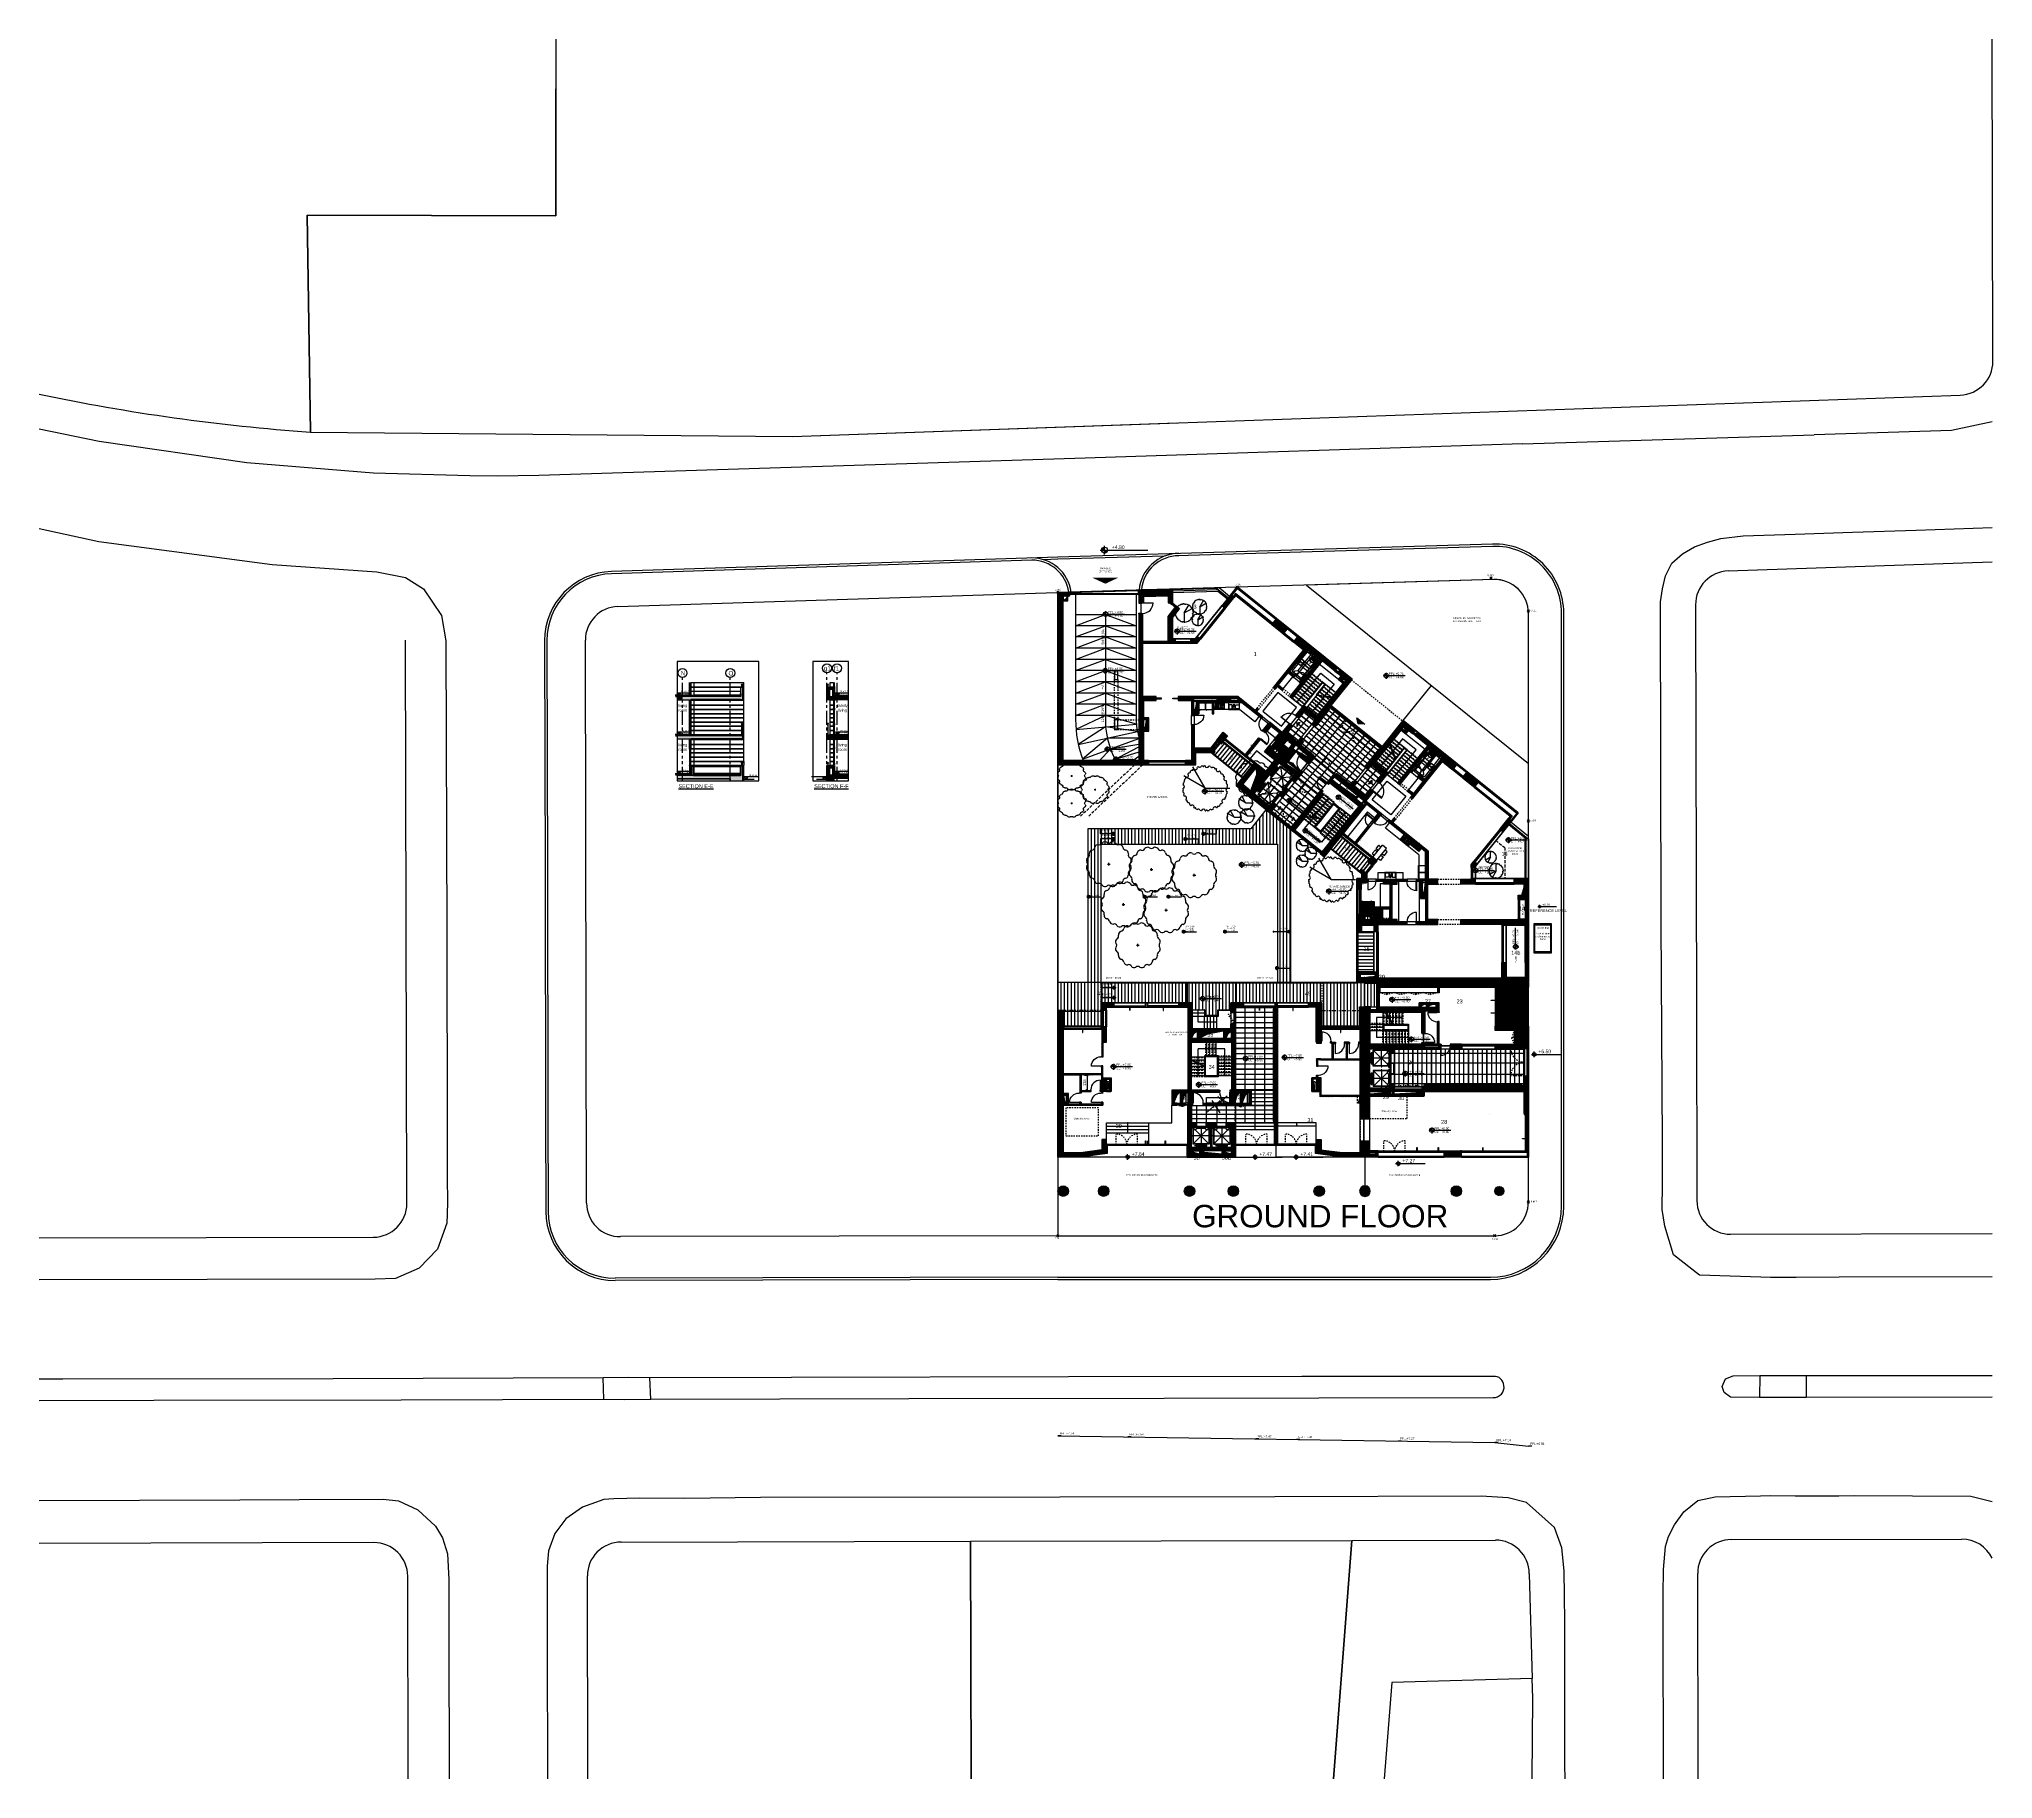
# Model space of a CAD drawing. Header units: inches. Extents: x -91 to 83, y -48 to 107.
import ezdxf
from ezdxf.enums import TextEntityAlignment as Align

# ---------------------------------------------------------------- set-up
doc = ezdxf.new("R2010")
doc.units = ezdxf.units.IN
doc.header["$MEASUREMENT"] = 0
doc.header["$PDMODE"] = 3
doc.header["$PDSIZE"] = 0.1
for name, pattern in [('AXIS_50$0$DASHDOT2', [0.5, 0.25, -0.125, 0, -0.125]), ('CENTER', [50.8, 31.75, -6.35, 6.35, -6.35]), ('DASHDOT2', [0.5, 0.25, -0.125, 0, -0.125]), ('DASHDOTX2', [50.8, 25.4, -12.7, 0, -12.7]), ('HIDDEN', [0.375, 0.25, -0.125]), ('HIDDEN2', [0.1875, 0.125, -0.0625]), ('PHANTOM', [2.5, 1.25, -0.25, 0.25, -0.25, 0.25, -0.25]), ('S-GROUND$0$HIDDEN2', [0.1875, 0.125, -0.0625])]:
    doc.linetypes.add(name, pattern=pattern)
doc.layers.get('0').update_dxf_attribs({"linetype": 'CONTINUOUS'})
doc.layers.get('DEFPOINTS').update_dxf_attribs({"linetype": 'CONTINUOUS'})
for name, color, linetype in [('-CM_Metallic-Chassis', 5, 'CONTINUOUS'), ('A-ALU', 9, 'CONTINUOUS'), ('A-ANNO-LEVL', 3, 'CONTINUOUS'), ('A-ANNO-REVS-CLD', 7, 'CONTINUOUS'), ('A-ANNO-TXT', 3, 'CONTINUOUS'), ('A-AREAS', 6, 'CONTINUOUS'), ('A-AREAS-TXT', 6, 'CONTINUOUS'), ('A-asc', 15, 'CONTINUOUS'), ('A-axes', 10, 'PHANTOM'), ('A-AXIS-SANITARY', 10, 'DASHDOTX2'), ('A-BALU2', 142, 'CONTINUOUS'), ('A-BALUS1', 142, 'CONTINUOUS'), ('A-BALUST', 1, 'CONTINUOUS'), ('A-CLAD', 8, 'CONTINUOUS'), ('A-closet', 252, 'CONTINUOUS'), ('A-DIMAXE', 3, 'CONTINUOUS'), ('A-Door', 1, 'CONTINUOUS'), ('A-DOORS', 1, 'CONTINUOUS'), ('A-ELEV-WOOD', 30, 'CONTINUOUS'), ('A-ENT-ARROWS', 252, 'CONTINUOUS'), ('A-facade1', 1, 'CONTINUOUS'), ('A-FLOR-FCL', 1, 'HIDDEN2'), ('A-FLOR-HRAL', 15, 'CONTINUOUS'), ('A-FLOR-PFIX', 61, 'CONTINUOUS'), ('A-FLOR-STRS', 40, 'CONTINUOUS'), ('A-FLOR-STRS-ARO', 1, 'CONTINUOUS'), ('A-HATCH-CONC', 8, 'CONTINUOUS'), ('A-HATCH-WALL', 8, 'CONTINUOUS'), ('a-hidden', 7, 'HIDDEN'), ('A-JOINT', 8, 'CONTINUOUS'), ('a-kitchen', 95, 'CONTINUOUS'), ('A-LAND-NIV', 255, 'CONTINUOUS'), ('A-LANDSCAPING', 63, 'CONTINUOUS'), ('A-LEVEL', 7, 'CONTINUOUS'), ('A-LEVEL-sc50', 7, 'CONTINUOUS'), ('A-MECHANICAL', 255, 'CONTINUOUS'), ('A-NOMENCLATURE', 3, 'CONTINUOUS'), ('A-PLASTER', 8, 'CONTINUOUS'), ('A-PORTE', 1, 'CONTINUOUS'), ('A-proj-marble', 137, 'CONTINUOUS'), ('A-PROJ-TIL-BATH', 8, 'CONTINUOUS'), ('A-PROJ1H', 9, 'HIDDEN2'), ('A-PROJECTION', 9, 'CONTINUOUS'), ('A-PROJECTION1', 7, 'CONTINUOUS'), ('A-RADIATEUR HIDDEN', 4, 'HIDDEN2'), ('A-RAMP', 15, 'CONTINUOUS'), ('a-revetement', 1, 'CONTINUOUS'), ('A-SANIT', 95, 'CONTINUOUS'), ('A-SECT-CARTONAL', 232, 'CONTINUOUS'), ('A-sect-marble', 1, 'CONTINUOUS'), ('A-SECT-Membrane', 140, 'CONTINUOUS'), ('A-SECT-PLST', 7, 'CONTINUOUS'), ('A-SECT-SCREED', 21, 'CONTINUOUS'), ('A-SECT-SOIL', 1, 'CONTINUOUS'), ('A-sect-stainless', 3, 'CONTINUOUS'), ('A-SECT-STEEL', 181, 'CONTINUOUS'), ('A-SECT-TILE', 12, 'CONTINUOUS'), ('A-sect-wood', 5, 'CONTINUOUS'), ('a-shaft', 251, 'CONTINUOUS'), ('A-STAIR', 9, 'CONTINUOUS'), ('a-stru-fac', 200, 'CONTINUOUS'), ('A-struc', 2, 'CONTINUOUS'), ('A-struchatch', 252, 'CONTINUOUS'), ('a-text', 3, 'CONTINUOUS'), ('a-text-red', 10, 'CONTINUOUS'), ('a-text-sc-50', 3, 'CONTINUOUS'), ('A-TILES', 137, 'CONTINUOUS'), ('A-TILING', 1, 'CONTINUOUS'), ('A-TREES', 63, 'CONTINUOUS'), ('A-walhatch', 254, 'CONTINUOUS'), ('A-WALL', 4, 'CONTINUOUS'), ('A-WATER-PROOFING', 22, 'DASHDOT2'), ('AR-PROJ1', 9, 'CONTINUOUS'), ('AXIS_50$0$A-TX-AXIS-50', 3, 'AXIS_50$0$DASHDOT2'), ('Curbstone', 21, 'CONTINUOUS'), ('DP', 110, 'CONTINUOUS'), ('F-CURB-ASB', 4, 'CONTINUOUS'), ('LA-PL-LEVEL', 1, 'CONTINUOUS'), ('LA-SECT-LEVEL', 1, 'CONTINUOUS'), ('Levels', 7, 'CONTINUOUS'), ('OPENSPACE', 3, 'CONTINUOUS'), ('Parcelle$0$Levels-trottoir', 6, 'CONTINUOUS'), ('PN-PLOT', 5, 'CONTINUOUS'), ('S-BASEMENT 2$0$A-STR BASEMENT TF', 2, 'CONTINUOUS'), ('S-GROUND$0$A-SHAFT 1ST', 8, 'CONTINUOUS'), ('S-GROUND$0$A-SHAFT GR', 8, 'CONTINUOUS'), ('S-GROUND$0$A-SHAFT UP', 8, 'S-GROUND$0$HIDDEN2'), ('S-GROUND$0$A-STR GROUND', 2, 'CONTINUOUS'), ('S-GROUND$0$N-PLOT', 5, 'CONTINUOUS'), ('S-GROUND$0$RM-P-CLMNS-C-CONTOUR', 6, 'CONTINUOUS'), ('S-GROUND$0$S-SLAB LIMIT GR', 1, 'CONTINUOUS'), ('TREE', 1, 'CONTINUOUS'), ('wall-RDC-1er', 152, 'CONTINUOUS')]:
    doc.layers.add(name, color=color, linetype=linetype)
doc.layers.get('A-LANDSCAPING').off()
doc.layers.get('A-TREES').off()
doc.styles.add('A100-STEXT', font='ARIAL.TTF', dxfattribs={"height": 0.25})
doc.styles.add('A50-STEXT', font='ARIAL.TTF', dxfattribs={"height": 0.125})
doc.styles.add('AXIS_50$0$A-AXIS$0$STRUCTURE$0$A100-STEXT', font='ARIAL.TTF', dxfattribs={"height": 0.25})
doc.styles.add('BLOCK', font='ARIAL.TTF', dxfattribs={"width": 0.8, "height": 0.25})
doc.styles.add('PHIL3', font='swissl.ttf')
doc.styles.add('S-BASEMENT 2$0$STYLE1', font='ARIAL.TTF')
doc.styles.add('STYLE1', font='ARIAL.TTF')
doc.styles.add('T2', font='CORDIAU.TTF')
doc.dimstyles.new('A100-DIM', dxfattribs={"dimtxt": 0.25, "dimasz": 0.2, "dimexe": 0.1, "dimexo": 0.3, "dimgap": 0.1, "dimtad": 1, "dimdec": 1, "dimlfac": 100, "dimrnd": 0.5, "dimdsep": 46, "dimtxsty": 'A100-STEXT', "dimblk1": 'OBLIQUE', "dimblk2": 'OBLIQUE', "dimsah": 1, "dimcen": -0.05, "dimdle": 0.1, "dimclrd": 15, "dimclre": 15, "dimclrt": 256, "dimadec": 0, "dimazin": 0, "dimtfac": 0.28, "dimtdec": 1, "dimtix": 1, "dimtmove": 2, "dimatfit": 3, "dimldrblk": 'OBLIQUE', "dimfxl": 0, "dimtolj": 1, "dimarcsym": 0})
doc.dimstyles.new('A100-DIM-level', dxfattribs={"dimtxt": 0.2, "dimasz": 0.2, "dimexe": 0.1, "dimexo": 0.3, "dimgap": 0.1, "dimtad": 1, "dimzin": 1, "dimdsep": 46, "dimtxsty": 'PHIL3', "dimblk1": 'OBLIQUE', "dimblk2": 'OBLIQUE', "dimsah": 1, "dimcen": -0.05, "dimdle": 0.1, "dimclrd": 15, "dimclre": 15, "dimclrt": 3, "dimadec": 0, "dimazin": 0, "dimtfac": 0.28, "dimtix": 1, "dimtmove": 2, "dimatfit": 3, "dimldrblk": 'OBLIQUE', "dimfxl": 0, "dimtolj": 1, "dimlwd": -1, "dimlwe": -1, "dimarcsym": 0})
doc.dimstyles.new('A50-DIM-level', dxfattribs={"dimtxt": 0.12, "dimasz": 0.1, "dimexe": 0.05, "dimexo": 0.15, "dimgap": 0.05, "dimtad": 1, "dimzin": 1, "dimdsep": 46, "dimtxsty": 'A50-STEXT', "dimblk1": 'OBLIQUE', "dimblk2": 'OBLIQUE', "dimsah": 1, "dimcen": 0.05, "dimdle": 0.05, "dimclrd": 256, "dimclrt": 3, "dimazin": 2, "dimtfac": 0.56, "dimtix": 1, "dimtmove": 2, "dimatfit": 3, "dimldrblk": 'CLOSEDBLANK', "dimfxl": 0, "dimtolj": 1, "dimlwe": 35, "dimarcsym": 0})
pattern_1 = [(45, (0.31171, -0.25068), (-0.06629126, 0.06629126), []), (45, (0.3559, -0.25068), (-0.06629126, 0.06629126), [])]
pattern_2 = [(45, (1.97837, 18.6), (-0.06629126, 0.06629126), []), (45, (2.02256, 18.6), (-0.06629126, 0.06629126), [])]
pattern_3 = [(0, (1.97837, 18.6), (0, 0.1), []), (90, (1.97837, 18.6), (-0.1, 6e-18), [])]
pattern_4 = [(231.1937, (3.28976, 27.56902), (0.2337807, -0.1880068), [])]
pattern_5 = [(315, (-338376.546732, -23743.371716), (0.0141421356237, 0.0141421356237), [])]
pattern_6 = [(315, (9e-11, -5e-11), (0.014142136, 0.014142136), [])]
pattern_7 = [(45, (-338376.546732, -23743.371716), (-0.022097086912, 0.022097086912), [])]
pattern_8 = [(45, (1.978368, 18.6), (-0.022097087, 0.022097087), [])]

# ---------------------------------------------------------------- blocks, each defined once
blk = doc.blocks.new('LEVEL')
blk.add_line((-0.04, 0.046), (0.235, 0.046))
blk.add_lwpolyline([(0.033, 0.037), (-0.033, 0.037), (0, 0)], close=True)
blk = doc.blocks.new('A$C67CC34F8')
at = {"layer": 'A-ALU'}
for p, q in [((-0.06, -0.09), (-0.06, -0.71)), ((-0.06, -0.09), (-0.06, -0.1)), ((-0.06, -0.84), (-0.06, -2.27)), ((-0.06, -0.84), (-0.06, -0.85)), ((-0.05, -0.09), (-0.05, -0.71)), ((-0.05, -0.84), (-0.05, -2.27)), ((-0.04, -0.09), (-0.04, -0.71)), ((-0.04, -0.09), (-0.04, -0.71)), ((-0.04, -0.09), (-0.04, -0.1)), ((-0.04, -0.84), (-0.04, -2.27)), ((-0.04, -0.84), (-0.04, -2.27)), ((-0.04, -0.84), (-0.04, -0.85))]:
    blk.add_line(p, q, dxfattribs=at)
for points in [[(-0.1, 0), (-0.1, -0.05), (0, -0.05), (0, 0)], [(-0.1, 0), (-0.1, -0.05), (0, -0.05), (0, 0)], [(-0.06, -0.09), (-0.04, -0.09), (-0.04, -0.1), (0, -0.1), (0, -0.05), (-0.1, -0.05), (-0.1, -0.1), (-0.06, -0.1)], [(-0.1, -0.05), (0, -0.05), (0, -0.1), (-0.04, -0.1), (-0.04, -0.09), (-0.06, -0.09), (-0.06, -0.1), (-0.1, -0.1)], [(0, -0.05), (-0.1, -0.05), (-0.1, -0.75), (0, -0.75)], [(-0.06, -0.71), (-0.06, -0.7), (-0.1, -0.7), (-0.1, -0.75), (0, -0.75), (0, -0.7), (-0.04, -0.7), (-0.04, -0.71)], [(-0.1, -0.7), (-0.06, -0.7), (-0.06, -0.71), (-0.04, -0.71), (-0.04, -0.7), (0, -0.7), (0, -0.75), (-0.1, -0.75)], [(-0.1, -0.75), (-0.1, -0.8), (0, -0.8), (0, -0.75)], [(-0.1, -0.75), (-0.1, -0.8), (0, -0.8), (0, -0.75)], [(-0.1, -2.31), (0, -2.31), (0, -0.8), (-0.1, -0.8)], [(-0.06, -0.84), (-0.04, -0.84), (-0.04, -0.85), (0, -0.85), (0, -0.8), (-0.1, -0.8), (-0.1, -0.85), (-0.06, -0.85)], [(-0.1, -0.8), (0, -0.8), (0, -0.85), (-0.04, -0.85), (-0.04, -0.84), (-0.06, -0.84), (-0.06, -0.85), (-0.1, -0.85)], [(-0.04, -0.1), (-0.05, -0.1), (-0.05, -0.09), (-0.04, -0.09)], [(-0.04, -0.71), (-0.05, -0.71), (-0.05, -0.7), (-0.04, -0.7)], [(-0.04, -0.85), (-0.05, -0.85), (-0.05, -0.84), (-0.04, -0.84)], [(-0.1, -2.26), (-0.06, -2.26), (-0.06, -2.27), (-0.04, -2.27), (-0.04, -2.26), (0, -2.26), (0, -2.31), (-0.1, -2.31)], [(-0.06, -2.28), (-0.06, -2.27), (-0.1, -2.27), (-0.1, -2.31), (0, -2.31), (0, -2.27), (-0.04, -2.27), (-0.04, -2.28)], [(-0.04, -2.27), (-0.05, -2.27), (-0.05, -2.26), (-0.04, -2.26)]]:
    blk.add_lwpolyline(points, close=True, dxfattribs=at)
for points in [[(-0.06, -0.1), (-0.1, -0.1), (-0.1, -0.05), (0, -0.05), (0, -0.1), (-0.04, -0.1)], [(-0.06, -0.85), (-0.1, -0.85), (-0.1, -0.8), (0, -0.8), (0, -0.85), (-0.04, -0.85)]]:
    blk.add_lwpolyline(points, dxfattribs=at)
blk = doc.blocks.new('A$C0B1B3469')
at = {"layer": 'A-ALU'}
for p, q in [((-0.06, -0.04), (-0.06, -0.71)), ((-0.06, -0.04), (-0.06, -0.05)), ((-0.06, -0.84), (-0.06, -2.07)), ((-0.06, -0.84), (-0.06, -2.07)), ((-0.06, -0.84), (-0.06, -0.85)), ((-0.06, -0.04), (-0.06, -0.71)), ((-0.05, -0.84), (-0.05, -2.07)), ((-0.04, -0.04), (-0.04, -0.71)), ((-0.05, -0.04), (-0.05, -0.71)), ((-0.04, -0.04), (-0.04, -0.05)), ((-0.04, -0.84), (-0.04, -2.07)), ((-0.04, -0.84), (-0.04, -0.85)), ((-0.06, -2.2), (-0.06, -3.01)), ((-0.06, -2.2), (-0.06, -3.01)), ((-0.05, -2.2), (-0.05, -3.01)), ((-0.04, -2.2), (-0.04, -3.01))]:
    blk.add_line(p, q, dxfattribs=at)
for points in [[(-0.1, 0.05), (-0.1, 0), (0, 0), (0, 0.05)], [(-0.1, 0.05), (-0.1, 0), (0, 0), (0, 0.05)], [(-0.1, 0), (0, 0), (0, -0.05), (-0.04, -0.05), (-0.04, -0.04), (-0.06, -0.04), (-0.06, -0.05), (-0.1, -0.05)], [(0, 0), (-0.1, 0), (-0.1, -0.75), (0, -0.75)], [(-0.06, -0.04), (-0.04, -0.04), (-0.04, -0.05), (0, -0.05), (0, 0), (-0.1, 0), (-0.1, -0.05), (-0.06, -0.05)], [(-0.06, -0.71), (-0.06, -0.7), (-0.1, -0.7), (-0.1, -0.75), (0, -0.75), (0, -0.7), (-0.04, -0.7), (-0.04, -0.71)], [(-0.1, -0.7), (-0.06, -0.7), (-0.06, -0.71), (-0.04, -0.71), (-0.04, -0.7), (0, -0.7), (0, -0.75), (-0.1, -0.75)], [(-0.1, -0.75), (-0.1, -0.8), (0, -0.8), (0, -0.75)], [(-0.1, -0.75), (-0.1, -0.8), (0, -0.8), (0, -0.75)], [(-0.1, -3.05), (0, -3.05), (0, -0.8), (-0.1, -0.8)], [(-0.06, -0.84), (-0.04, -0.84), (-0.04, -0.85), (0, -0.85), (0, -0.8), (-0.1, -0.8), (-0.1, -0.85), (-0.06, -0.85)], [(-0.1, -0.8), (0, -0.8), (0, -0.85), (-0.04, -0.85), (-0.04, -0.84), (-0.06, -0.84), (-0.06, -0.85), (-0.1, -0.85)], [(-0.05, -0.05), (-0.06, -0.05), (-0.06, -0.04), (-0.05, -0.04)], [(-0.05, -0.71), (-0.06, -0.71), (-0.06, -0.7), (-0.05, -0.7)], [(-0.05, -0.85), (-0.06, -0.85), (-0.06, -0.84), (-0.05, -0.84)], [(-0.1, -2.06), (-0.06, -2.06), (-0.06, -2.07), (-0.04, -2.07), (-0.04, -2.06), (0, -2.06), (0, -2.11), (-0.1, -2.11)], [(-0.06, -2.08), (-0.06, -2.07), (-0.1, -2.07), (-0.1, -2.11), (0, -2.11), (0, -2.07), (-0.04, -2.07), (-0.04, -2.08)], [(-0.1, -2.16), (0, -2.16), (0, -2.11), (-0.1, -2.11)], [(-0.1, -2.16), (0, -2.16), (0, -2.12), (-0.1, -2.12)], [(-0.1, -2.16), (0, -2.16), (0, -2.21), (-0.04, -2.21), (-0.04, -2.2), (-0.06, -2.2), (-0.06, -2.21), (-0.1, -2.21)], [(-0.06, -2.2), (-0.04, -2.2), (-0.04, -2.21), (0, -2.21), (0, -2.17), (-0.1, -2.17), (-0.1, -2.21), (-0.06, -2.21)], [(-0.06, -3.01), (-0.06, -3), (-0.1, -3), (-0.1, -3.05), (0, -3.05), (0, -3), (-0.04, -3), (-0.04, -3.01)], [(-0.1, -3), (-0.06, -3), (-0.06, -3.01), (-0.04, -3.01), (-0.04, -3), (0, -3), (0, -3.05), (-0.1, -3.05)], [(-0.1, -3.08), (-0.1, -3.05), (0, -3.05), (0, -3.08)], [(-0.1, -3.08), (-0.1, -3.05), (0, -3.05), (0, -3.08)], [(-0.05, -3.01), (-0.06, -3.01), (-0.06, -3), (-0.05, -3)], [(-0.05, -2.21), (-0.06, -2.21), (-0.06, -2.2), (-0.05, -2.2)], [(0, -3.08), (0, -3.08), (0, -3.08), (0, -3.14), (0.06, -3.14), (0.06, -3.15), (0, -3.15), (0, -3.15)]]:
    blk.add_lwpolyline(points, close=True, dxfattribs=at)
for points in [[(-0.06, -0.05), (-0.1, -0.05), (-0.1, 0), (0, 0), (0, -0.05), (-0.04, -0.05)], [(-0.06, -0.85), (-0.1, -0.85), (-0.1, -0.8), (0, -0.8), (0, -0.85), (-0.04, -0.85)], [(-0.06, -2.21), (-0.1, -2.21), (-0.1, -2.17), (0, -2.17), (0, -2.21), (-0.04, -2.21)]]:
    blk.add_lwpolyline(points, dxfattribs=at)
blk = doc.blocks.new('*D25')
at = {"layer": 'a-text', "color": 0, "lineweight": 35}
blk.add_line((-19.77, 41.14), (-19.92, 41.14), dxfattribs=at)
at = {"layer": 'DEFPOINTS', "color": 0}
for p in [(-19.92, 41.14), (-19.92, 41.14), (12.49, 35.41)]:
    blk.add_point(p, dxfattribs=at)
at = {"layer": 'a-text', "color": 3, "insert": (-19, 41.48), "char_height": 0.125, "attachment_point": 5, "style": 'A50-STEXT'}
blk.add_mtext('\\A1;FL:+5.73', dxfattribs=at)
blk = doc.blocks.new('_ClosedBlank')
at = {"color": 0, "linetype": 'ByBlock', "lineweight": -2}
for p, q in [((-1, 0.2), (0, 0)), ((-1, 0.2), (-1, -0.2)), ((0, 0), (-1, -0.2))]:
    blk.add_line(p, q, dxfattribs=at)
blk = doc.blocks.new('_OBLIQUE')
at = {"color": 0, "linetype": 'ByBlock'}
blk.add_line((-0.5, -0.5), (0.5, 0.5), dxfattribs=at)
blk = doc.blocks.new('*D26')
at = {"layer": 'a-text', "color": 0, "lineweight": 35}
blk.add_line((-19.76, 41.04), (-19.91, 41.04), dxfattribs=at)
at = {"layer": 'DEFPOINTS', "color": 0}
for p in [(-19.91, 41.04), (-19.91, 41.04), (12.49, 35.41)]:
    blk.add_point(p, dxfattribs=at)
at = {"layer": 'a-text', "color": 3, "insert": (-19.04, 41.28), "char_height": 0.125, "attachment_point": 5, "style": 'A50-STEXT'}
blk.add_mtext('\\A1;CL:+5.63', dxfattribs=at)
blk = doc.blocks.new('LEVEL-SECT')
at = {"layer": 'Levels', "color": 0}
for p, q in [((-0.092, 0.114), (0.482, 0.114)), ((0.077, 0), (-0.077, 0))]:
    blk.add_line(p, q, dxfattribs=at)
blk.add_lwpolyline([(0, 0, 0, 0.154, 0), (0, 0.097, 0.154, 0.154, 0)], format="xyseb", dxfattribs=at)
blk.add_lwpolyline([(-0.077, 0.097), (0.077, 0.097), (0, 0)], close=True, dxfattribs=at)
blk = doc.blocks.new('*D27')
at = {"layer": 'a-text', "color": 0, "lineweight": 35}
blk.add_line((-19.77, 44.64), (-19.92, 44.64), dxfattribs=at)
at = {"layer": 'DEFPOINTS', "color": 0}
for p in [(-19.92, 44.64), (-19.92, 44.64), (12.49, 35.41)]:
    blk.add_point(p, dxfattribs=at)
at = {"layer": 'a-text', "color": 3, "insert": (-19, 44.98), "char_height": 0.125, "attachment_point": 5, "style": 'A50-STEXT'}
blk.add_mtext('\\A1;FL:+9.23', dxfattribs=at)
blk = doc.blocks.new('*D28')
at = {"layer": 'a-text', "color": 0, "lineweight": 35}
blk.add_line((-19.76, 44.54), (-19.91, 44.54), dxfattribs=at)
at = {"layer": 'DEFPOINTS', "color": 0}
for p in [(-19.91, 44.54), (-19.91, 44.54), (12.49, 35.41)]:
    blk.add_point(p, dxfattribs=at)
at = {"layer": 'a-text', "color": 3, "insert": (-19.04, 44.78), "char_height": 0.125, "attachment_point": 5, "style": 'A50-STEXT'}
blk.add_mtext('\\A1;CL:+9.13', dxfattribs=at)
blk = doc.blocks.new('*D29')
at = {"layer": 'a-text', "color": 0, "lineweight": 35}
blk.add_line((-19.77, 48.14), (-19.92, 48.14), dxfattribs=at)
at = {"layer": 'DEFPOINTS', "color": 0}
for p in [(-19.92, 48.14), (-19.92, 48.14), (12.49, 35.41)]:
    blk.add_point(p, dxfattribs=at)
at = {"layer": 'a-text', "color": 3, "insert": (-19, 48.48), "char_height": 0.125, "attachment_point": 5, "style": 'A50-STEXT'}
blk.add_mtext('\\A1;FL:+12.73', dxfattribs=at)
blk = doc.blocks.new('*D30')
at = {"layer": 'a-text', "color": 0, "lineweight": 35}
blk.add_line((-19.76, 48.04), (-19.91, 48.04), dxfattribs=at)
at = {"layer": 'DEFPOINTS', "color": 0}
for p in [(-19.91, 48.04), (-19.91, 48.04), (12.49, 35.41)]:
    blk.add_point(p, dxfattribs=at)
at = {"layer": 'a-text', "color": 3, "insert": (-19.04, 48.28), "char_height": 0.125, "attachment_point": 5, "style": 'A50-STEXT'}
blk.add_mtext('\\A1;CL:+12.63', dxfattribs=at)
blk = doc.blocks.new('*D34')
at = {"layer": 'a-text-sc-50', "color": 0, "lineweight": 35}
blk.add_line((-27.61, 40.67), (-27.76, 40.67), dxfattribs=at)
at = {"layer": 'DEFPOINTS', "color": 0}
for p in [(-27.76, 40.67), (-27.76, 40.67), (-12.1, 35.43)]:
    blk.add_point(p, dxfattribs=at)
at = {"layer": 'a-text-sc-50', "color": 3, "insert": (-27.15, 41.02), "char_height": 0.125, "attachment_point": 5, "style": 'A50-STEXT'}
blk.add_mtext('\\A1;FL:+5.24', dxfattribs=at)
blk = doc.blocks.new('A$C643F075D')
at = {"layer": 'A-ALU'}
for p, q in [((0.04, 3.1), (0.04, 3.09)), ((0.04, 3.1), (0.04, 2.42)), ((0.04, 3.1), (0.04, 2.42)), ((0.04, 2.3), (0.04, 2.29)), ((0.04, 2.29), (0.04, 0.12)), ((0.04, 2.29), (0.04, 0.12)), ((0.05, 3.1), (0.05, 2.42)), ((0.05, 2.29), (0.05, 0.12)), ((0.06, 3.1), (0.06, 3.09)), ((0.06, 3.1), (0.06, 2.42)), ((0.06, 2.3), (0.06, 2.29)), ((0.06, 2.29), (0.06, 0.12))]:
    blk.add_line(p, q, dxfattribs=at)
for points in [[(0, 3.18), (0, 3.14), (0.1, 3.14), (0.1, 3.18), (0.01, 3.18), (0.01, 3.18), (0, 3.18)], [(0.04, 3.09), (0, 3.09), (0, 3.13), (0.1, 3.13), (0.1, 3.09), (0.06, 3.09)], [(0.04, 2.29), (0, 2.29), (0, 2.33), (0.1, 2.33), (0.1, 2.29), (0.06, 2.29)]]:
    blk.add_lwpolyline(points, dxfattribs=at)
for points in [[(0.01, 3.18), (0.01, 3.18), (0, 3.18), (0, 3.14), (0.1, 3.14), (0.1, 3.18), (0.01, 3.18)], [(0.1, 3.14), (0, 3.14), (0, 2.38), (0.1, 2.38)], [(0, 3.14), (0.1, 3.14), (0.1, 3.09), (0.06, 3.09), (0.06, 3.1), (0.04, 3.1), (0.04, 3.09), (0, 3.09)], [(0.04, 3.1), (0.06, 3.1), (0.06, 3.09), (0.1, 3.09), (0.1, 3.13), (0, 3.13), (0, 3.09), (0.04, 3.09)], [(0, 2.43), (0.04, 2.43), (0.04, 2.42), (0.06, 2.42), (0.06, 2.43), (0.1, 2.43), (0.1, 2.38), (0, 2.38)], [(0.04, 2.42), (0.04, 2.43), (0, 2.43), (0, 2.39), (0.1, 2.39), (0.1, 2.43), (0.06, 2.43), (0.06, 2.42)], [(0, 2.38), (0, 2.34), (0.1, 2.34), (0.1, 2.38)], [(0, 2.38), (0, 2.33), (0.1, 2.33), (0.1, 2.38)], [(0, 2.33), (0.1, 2.33), (0.1, 2.28), (0.06, 2.28), (0.06, 2.29), (0.04, 2.29), (0.04, 2.28), (0, 2.28)], [(0.04, 2.3), (0.06, 2.3), (0.06, 2.29), (0.1, 2.29), (0.1, 2.33), (0, 2.33), (0, 2.29), (0.04, 2.29)], [(0, 0.08), (0.1, 0.08), (0.1, 2.33), (0, 2.33)], [(0.05, 3.09), (0.04, 3.09), (0.04, 3.1), (0.05, 3.1)], [(0.05, 2.42), (0.04, 2.42), (0.04, 2.43), (0.05, 2.43)], [(0.05, 2.28), (0.04, 2.28), (0.04, 2.29), (0.05, 2.29)], [(0, 0.13), (0.04, 0.13), (0.04, 0.12), (0.06, 0.12), (0.06, 0.13), (0.1, 0.13), (0.1, 0.08), (0, 0.08)], [(0.04, 0.12), (0.04, 0.13), (0, 0.13), (0, 0.09), (0.1, 0.09), (0.1, 0.13), (0.06, 0.13), (0.06, 0.12)], [(0, 0.04), (0, 0.08), (0.1, 0.08), (0.1, 0.04)], [(0, 0.05), (0, 0.08), (0.1, 0.08), (0.1, 0.05)], [(0.05, 0.12), (0.04, 0.12), (0.04, 0.13), (0.05, 0.13)], [(0.1, 0.05), (0.1, 0.05), (0.1, 0.05), (0.1, -0.01), (0.12, -0.01), (0.12, -0.02), (0.1, -0.02), (0.1, -0.02)]]:
    blk.add_lwpolyline(points, close=True, dxfattribs=at)
blk = doc.blocks.new('*D36')
at = {"layer": 'a-text', "color": 0, "lineweight": 35}
blk.add_line((-33.92, 41.14), (-34.07, 41.14), dxfattribs=at)
at = {"layer": 'DEFPOINTS', "color": 0}
for p in [(-34.07, 41.14), (-34.07, 41.14), (-1.66, 35.41)]:
    blk.add_point(p, dxfattribs=at)
at = {"layer": 'a-text', "color": 3, "insert": (-33.15, 41.48), "char_height": 0.125, "attachment_point": 5, "style": 'A50-STEXT'}
blk.add_mtext('\\A1;FL:+5.73', dxfattribs=at)
blk = doc.blocks.new('*D37')
at = {"layer": 'a-text', "color": 0, "lineweight": 35}
blk.add_line((-33.91, 41.04), (-34.06, 41.04), dxfattribs=at)
at = {"layer": 'DEFPOINTS', "color": 0}
for p in [(-34.06, 41.04), (-34.06, 41.04), (-1.66, 35.41)]:
    blk.add_point(p, dxfattribs=at)
at = {"layer": 'a-text', "color": 3, "insert": (-33.19, 41.28), "char_height": 0.125, "attachment_point": 5, "style": 'A50-STEXT'}
blk.add_mtext('\\A1;CL:+5.63', dxfattribs=at)
blk = doc.blocks.new('*D38')
at = {"layer": 'a-text', "color": 0, "lineweight": 35}
blk.add_line((-33.92, 44.64), (-34.07, 44.64), dxfattribs=at)
at = {"layer": 'DEFPOINTS', "color": 0}
for p in [(-34.07, 44.64), (-34.07, 44.64), (-1.66, 35.41)]:
    blk.add_point(p, dxfattribs=at)
at = {"layer": 'a-text', "color": 3, "insert": (-33.15, 44.98), "char_height": 0.125, "attachment_point": 5, "style": 'A50-STEXT'}
blk.add_mtext('\\A1;FL:+9.23', dxfattribs=at)
blk = doc.blocks.new('*D39')
at = {"layer": 'a-text', "color": 0, "lineweight": 35}
blk.add_line((-33.91, 44.54), (-34.06, 44.54), dxfattribs=at)
at = {"layer": 'DEFPOINTS', "color": 0}
for p in [(-34.06, 44.54), (-34.06, 44.54), (-1.66, 35.41)]:
    blk.add_point(p, dxfattribs=at)
at = {"layer": 'a-text', "color": 3, "insert": (-33.19, 44.78), "char_height": 0.125, "attachment_point": 5, "style": 'A50-STEXT'}
blk.add_mtext('\\A1;CL:+9.13', dxfattribs=at)
blk = doc.blocks.new('*D40')
at = {"layer": 'a-text', "color": 0, "lineweight": 35}
blk.add_line((-33.92, 48.14), (-34.07, 48.14), dxfattribs=at)
at = {"layer": 'DEFPOINTS', "color": 0}
for p in [(-34.07, 48.14), (-34.07, 48.14), (-1.66, 35.41)]:
    blk.add_point(p, dxfattribs=at)
at = {"layer": 'a-text', "color": 3, "insert": (-33.15, 48.48), "char_height": 0.125, "attachment_point": 5, "style": 'A50-STEXT'}
blk.add_mtext('\\A1;FL:+12.73', dxfattribs=at)
blk = doc.blocks.new('*D41')
at = {"layer": 'a-text', "color": 0, "lineweight": 35}
blk.add_line((-33.91, 48.04), (-34.06, 48.04), dxfattribs=at)
at = {"layer": 'DEFPOINTS', "color": 0}
for p in [(-34.06, 48.04), (-34.06, 48.04), (-1.66, 35.41)]:
    blk.add_point(p, dxfattribs=at)
at = {"layer": 'a-text', "color": 3, "insert": (-33.19, 48.28), "char_height": 0.125, "attachment_point": 5, "style": 'A50-STEXT'}
blk.add_mtext('\\A1;CL:+12.63', dxfattribs=at)
blk = doc.blocks.new('P90E21.5D')
at = {"layer": 'A-PORTE'}
for p, q in [((0, 0), (-0.03, -0.04)), ((0.17, -0.13), (0, 0)), ((-0.56, -0.7), (-0.53, -0.66)), ((-0.4, -0.84), (-0.56, -0.7)), ((-0.53, -0.66), (-0.4, -0.77)), ((-0.4, -0.77), (-0.42, -0.78)), ((-0.42, -0.78), (-0.38, -0.81)), ((-0.38, -0.81), (-0.4, -0.84)), ((-0.03, -0.04), (0.1, -0.14)), ((0.1, -0.14), (0.11, -0.13)), ((0.11, -0.13), (0.15, -0.16)), ((0.13, -0.18), (0.16, -0.15)), ((0.78, -0.71), (0.13, -0.18)), ((0.15, -0.16), (0.17, -0.13)), ((0.15, -0.16), (0.8, -0.68))]:
    blk.add_line(p, q, dxfattribs=at)
blk.add_arc((0.15, -0.16), 0.84, 231.1937, 321.1937, dxfattribs=at)
blk = doc.blocks.new('P100E36.5D')
at = {"layer": 'A-PORTE'}
for p, q in [((0, 0), (0.05, 0)), ((0, -0.36), (0, 0)), ((0.05, 0), (0.05, -0.31)), ((1, 0), (0.95, 0)), ((0.95, 0), (0.95, -0.31)), ((1, -0.36), (1, 0)), ((0.03, -0.36), (0, -0.36)), ((0.06, -0.36), (0.02, -0.36)), ((0.03, -0.31), (0.03, -0.36)), ((0.05, -0.31), (0.03, -0.31)), ((0.03, -0.36), (0.03, -1.3)), ((0.06, -1.3), (0.06, -0.36)), ((0.95, -0.31), (0.97, -0.31)), ((0.97, -0.31), (0.97, -0.36)), ((0.97, -0.36), (1, -0.36))]:
    blk.add_line(p, q, dxfattribs=at)
blk.add_arc((0.03, -0.36), 0.94, 270, 0, dxfattribs=at)
blk = doc.blocks.new('A$C68075177')
at = {"layer": 'A-PROJ-TIL-BATH'}
for p, q in [((0, -1.7), (0, 0)), ((0, -1.7), (0, 0)), ((0.05, -1.7), (0.05, 0)), ((0.1, -0.05), (0.1, 0)), ((0.15, -0.05), (0.15, 0)), ((0.15, -0.05), (0.15, 0)), ((0.2, -0.05), (0.2, 0)), ((0.9, -0.56), (0.9, 0)), ((0.9, -0.56), (0.9, 0)), ((1, -0.05), (1, 0)), ((1, -0.05), (1, 0)), ((1.1, -0.05), (1.1, 0)), ((1.1, -0.05), (1.1, 0)), ((1.2, -0.54), (1.2, 0)), ((1.2, -0.54), (1.2, 0)), ((1.3, -0.56), (1.3, 0)), ((1.3, -0.56), (1.3, 0)), ((0.36, -0.05), (0, -0.05)), ((0.05, -0.1), (0, -0.1)), ((0.05, -0.15), (0, -0.15)), ((0.05, -0.2), (0, -0.2)), ((0.33, -0.25), (0, -0.25)), ((0.34, -0.3), (0, -0.3)), ((0.37, -0.35), (0, -0.35)), ((0.42, -0.4), (0, -0.4)), ((1.35, -0.45), (0, -0.45)), ((1.35, -0.5), (0, -0.5)), ((0.92, -0.55), (0, -0.55)), ((0.84, -0.6), (0, -0.6)), ((0.81, -0.65), (0, -0.65)), ((0.8, -0.7), (0, -0.7)), ((0.81, -0.75), (0, -0.75)), ((0.84, -0.8), (0, -0.8)), ((0.92, -0.85), (0, -0.85)), ((1.35, -0.9), (0, -0.9)), ((1.35, -0.95), (0, -0.95)), ((1.35, -1), (0, -1)), ((0.65, -1.05), (0, -1.05)), ((0.65, -1.1), (0, -1.1)), ((0.65, -1.15), (0, -1.15)), ((0.65, -1.2), (0, -1.2)), ((0.65, -1.25), (0, -1.25)), ((0.65, -1.3), (0, -1.3)), ((0.65, -1.35), (0, -1.35)), ((0.65, -1.4), (0, -1.4)), ((0.65, -1.45), (0, -1.45)), ((0.65, -1.5), (0, -1.5)), ((0.65, -1.55), (0, -1.55)), ((0.65, -1.6), (0, -1.6)), ((0.65, -1.65), (0, -1.65)), ((0.65, -1.7), (0, -1.7)), ((0.1, -1.7), (0.1, -0.25)), ((0.15, -1.7), (0.15, -0.25)), ((0.15, -1.7), (0.15, -0.25)), ((0.2, -1.7), (0.2, -0.25)), ((0.25, -1.7), (0.25, 0)), ((0.34, -0.1), (0.25, -0.1)), ((0.33, -0.15), (0.25, -0.15)), ((0.33, -0.2), (0.25, -0.2)), ((0.3, -1.7), (0.3, 0)), ((0.3, -1.7), (0.3, -0.38)), ((0.35, -0.08), (0.35, 0)), ((0.35, -1.7), (0.35, -0.32)), ((0.4, -1.7), (0.4, -0.38)), ((0.45, -1.7), (0.45, -0.42)), ((0.45, -1.7), (0.45, -0.42)), ((0.5, -1.7), (0.5, -0.43)), ((0.55, -1.7), (0.55, -0.44)), ((0.6, -1.7), (0.6, -0.45)), ((0.6, -1.7), (0.6, -0.45)), ((0.65, -1.7), (0.65, -0.44)), ((0.7, -1), (0.7, -0.43)), ((0.7, -1), (0.7, -0.43)), ((0.75, -1), (0.75, -0.42)), ((1.35, -0.4), (0.78, -0.4)), ((0.8, -1), (0.8, -0.38)), ((0.8, -1), (0.8, -0.38)), ((1.35, -0.35), (0.83, -0.35)), ((1.35, -0.05), (0.84, -0.05)), ((0.85, -0.08), (0.85, 0)), ((0.85, -0.59), (0.85, -0.32)), ((0.85, -1), (0.85, -0.81)), ((0.95, -0.1), (0.86, -0.1)), ((1.35, -0.3), (0.86, -0.3)), ((0.95, -0.15), (0.87, -0.15)), ((0.95, -0.2), (0.87, -0.2)), ((1.35, -0.25), (0.87, -0.25)), ((0.9, -1), (0.9, -0.84)), ((0.9, -1), (0.9, -0.84)), ((0.95, -0.54), (0.95, 0)), ((0.95, -1), (0.95, -0.86)), ((1, -0.53), (1, -0.25)), ((1, -0.53), (1, -0.25)), ((1, -1), (1, -0.87)), ((1, -1), (1, -0.87)), ((1.05, -0.05), (1.05, 0)), ((1.05, -0.53), (1.05, -0.25)), ((1.05, -1), (1.05, -0.87)), ((1.1, -0.53), (1.1, -0.25)), ((1.1, -0.53), (1.1, -0.25)), ((1.1, -1), (1.1, -0.86)), ((1.1, -1), (1.1, -0.86)), ((1.15, -0.54), (1.15, 0)), ((1.35, -0.1), (1.15, -0.1)), ((1.35, -0.15), (1.15, -0.15)), ((1.35, -0.2), (1.15, -0.2)), ((1.15, -1), (1.15, -0.86)), ((1.2, -1), (1.2, -0.85)), ((1.2, -1), (1.2, -0.85)), ((1.35, -0.85), (1.23, -0.85)), ((1.35, -0.55), (1.24, -0.55)), ((1.25, -0.55), (1.25, 0)), ((1.25, -1), (1.25, -0.85)), ((1.3, -1), (1.3, -0.84)), ((1.3, -1), (1.3, -0.84)), ((1.35, -1), (1.35, 0)), ((1.35, -0.6), (1.35, -0.6)), ((1.35, -0.65), (1.35, -0.65)), ((1.35, -0.7), (1.35, -0.7)), ((1.35, -0.75), (1.35, -0.75)), ((1.35, -0.8), (1.35, -0.8))]:
    blk.add_line(p, q, dxfattribs=at)
blk = doc.blocks.new('A$C4C71724A')
at = {"layer": 'A-PROJ-TIL-BATH'}
for p, q in [((-0.05, -1.53), (-0.05, 0.04)), ((-0.05, 0), (0.9, 0)), ((0, -1.53), (0, 0.04)), ((0, 0.03), (0, 0.04)), ((0.05, -1.53), (0.05, 0.02)), ((0.1, -1.53), (0.1, 0.04)), ((0.15, -1.53), (0.15, 0.04)), ((0.2, -1.53), (0.2, 0.04)), ((0.25, -1.21), (0.25, 0.04)), ((0.3, -1.14), (0.3, 0.04)), ((0.35, -1.11), (0.35, 0.04)), ((0.4, -1.09), (0.4, 0.04)), ((0.45, -1.08), (0.45, 0.04)), ((0.5, -1.08), (0.5, 0.04)), ((0.55, -1.08), (0.55, 0.04)), ((0.6, -1.09), (0.6, 0.04)), ((0.65, -1.11), (0.65, 0.04)), ((0.7, -1.14), (0.7, 0.04)), ((0.75, -1.21), (0.75, 0.04)), ((0.8, -1.53), (0.8, 0.02)), ((0.85, 0.03), (0.85, 0.04)), ((0.85, -1.53), (0.85, 0.01)), ((-0.05, -0.05), (0.9, -0.05)), ((-0.05, -0.1), (0.9, -0.1)), ((-0.05, -0.15), (0.9, -0.15)), ((-0.05, -0.2), (0.9, -0.2)), ((-0.05, -0.25), (0.9, -0.25)), ((-0.05, -0.3), (0.9, -0.3)), ((-0.05, -0.35), (0.9, -0.35)), ((-0.05, -0.4), (0.9, -0.4)), ((-0.05, -0.45), (0.9, -0.45)), ((-0.05, -0.5), (1.81, -0.5)), ((-0.05, -0.55), (1.81, -0.55)), ((-0.05, -0.6), (1.81, -0.6)), ((-0.05, -0.65), (1.81, -0.65)), ((-0.05, -0.7), (1.81, -0.7)), ((-0.05, -0.75), (1.81, -0.75)), ((-0.05, -0.8), (1.81, -0.8)), ((-0.05, -0.85), (1.81, -0.85)), ((-0.05, -0.9), (1.81, -0.9)), ((-0.05, -0.95), (1.81, -0.95)), ((-0.05, -1), (1.17, -1)), ((-0.05, -1.05), (1.12, -1.05)), ((-0.05, -1.1), (0.37, -1.1)), ((-0.05, -1.15), (0.29, -1.15)), ((-0.05, -1.2), (0.25, -1.2)), ((-0.05, -1.25), (0.23, -1.25)), ((-0.05, -1.3), (0.23, -1.3)), ((-0.05, -1.35), (0.23, -1.35)), ((-0.05, -1.4), (0.24, -1.4)), ((-0.05, -1.45), (0.25, -1.45)), ((-0.05, -1.5), (0.27, -1.5)), ((0.25, -1.53), (0.25, -1.45)), ((0.63, -1.1), (0.85, -1.1)), ((0.71, -1.15), (0.85, -1.15)), ((0.73, -1.5), (1.11, -1.5)), ((0.75, -1.2), (0.85, -1.2)), ((0.75, -1.53), (0.75, -1.45)), ((0.75, -1.45), (0.85, -1.45)), ((0.76, -1.4), (0.85, -1.4)), ((0.77, -1.25), (1.08, -1.25)), ((0.77, -1.3), (1.09, -1.3)), ((0.77, -1.35), (0.85, -1.35)), ((0.9, -1.05), (0.9, -0.48)), ((0.9, -1.3), (0.9, -1.25)), ((0.9, -1.53), (0.9, -1.5)), ((0.95, -1.05), (0.95, -0.48)), ((0.95, -1.3), (0.95, -1.25)), ((0.95, -1.53), (0.95, -1.5)), ((1, -1.05), (1, -0.48)), ((1, -1.3), (1, -1.25)), ((1, -1.53), (1, -1.5)), ((1.05, -1.53), (1.05, -0.48)), ((1.05, -1.1), (1.1, -1.1)), ((1.05, -1.15), (1.09, -1.15)), ((1.05, -1.2), (1.08, -1.2)), ((1.05, -1.35), (1.09, -1.35)), ((1.05, -1.4), (1.1, -1.4)), ((1.05, -1.45), (1.11, -1.45)), ((1.1, -1.1), (1.1, -0.48)), ((1.1, -1.53), (1.1, -1.41)), ((1.15, -1.02), (1.15, -0.48)), ((1.2, -0.98), (1.2, -0.48)), ((1.25, -0.98), (1.25, -0.48)), ((1.3, -0.98), (1.3, -0.48)), ((1.33, -1), (1.81, -1)), ((1.35, -1.02), (1.35, -0.48)), ((1.38, -1.05), (1.81, -1.05)), ((1.81, -1.45), (1.39, -1.45)), ((1.81, -1.5), (1.39, -1.5)), ((1.4, -1.09), (1.4, -0.48)), ((1.4, -1.1), (1.81, -1.1)), ((1.4, -1.4), (1.81, -1.4)), ((1.4, -1.53), (1.4, -1.41)), ((1.41, -1.3), (1.81, -1.3)), ((1.41, -1.35), (1.81, -1.35)), ((1.42, -1.15), (1.81, -1.15)), ((1.42, -1.2), (1.81, -1.2)), ((1.42, -1.25), (1.81, -1.25)), ((1.45, -1.53), (1.45, -0.48)), ((1.5, -1.53), (1.5, -0.48)), ((1.55, -1.53), (1.55, -0.48)), ((1.6, -1.53), (1.6, -0.48)), ((1.65, -1.53), (1.65, -0.48)), ((1.7, -1.53), (1.7, -0.48)), ((1.75, -1.53), (1.75, -0.48)), ((1.8, -1.53), (1.8, -0.48)), ((1.81, -1.53), (1.81, -0.48))]:
    blk.add_line(p, q, dxfattribs=at)
blk = doc.blocks.new('2')
at = {"layer": 'TREE'}
for q in [(1.65, 2.85), (2.85, 1.65), (0, -3.29)]:
    blk.add_line((0, 0), q, dxfattribs=at)
for centre, radius, start, end in [((-1.29, 2.73), 0.246, 211.6896, 19.0813), ((0, 0), 3, 106.4945, 110.7073), ((-0.72, 3), 0.183, 222.1764, 344.6932), ((0, 0), 3, 95.3609, 100.3752), ((-0.19, 3), 0.0886, 186.9643, 0.3776), ((0, 0), 3, 90.0635, 91.981), ((0.24, 3.01), 0.246, 181.6896, 349.0813), ((0, 0), 3, 76.4945, 80.7073), ((0.88, 2.96), 0.183, 192.1764, 314.6932), ((0, 0), 3, 65.3609, 70.3752), ((1.33, 2.69), 0.0886, 156.9643, 330.3776), ((0, 0), 3, 60.0635, 61.981), ((-3.01, 0.24), 0.246, 271.6896, 79.0813), ((0, 0), 3, 166.4945, 170.7073), ((-2.96, 0.88), 0.183, 282.1764, 44.6932), ((0, 0), 3, 155.3609, 160.3752), ((-2.69, 1.33), 0.0886, 246.9643, 60.3776), ((0, 0), 3, 150.0635, 151.981), ((-2.48, 1.71), 0.246, 241.6896, 49.0813), ((0, 0), 3, 136.4945, 140.7073), ((-2.12, 2.24), 0.183, 252.1764, 14.6932), ((0, 0), 3, 125.3609, 130.3752), ((-1.67, 2.5), 0.0886, 216.9643, 30.3776), ((0, 0), 3, 120.0635, 121.981), ((1.71, 2.48), 0.246, 151.6896, 319.0813), ((0, 0), 3, 46.4945, 50.7073), ((2.24, 2.12), 0.183, 162.1764, 284.6932), ((0, 0), 3, 35.3609, 40.3752), ((2.5, 1.67), 0.0886, 126.9643, 300.3776), ((2.73, 1.29), 0.246, 121.6896, 289.0813), ((0, 0), 3, 30.0635, 31.981), ((3.01, -0.24), 0.246, 91.6896, 259.0813), ((0, 0), 3, 16.4945, 20.7073), ((3, 0.72), 0.183, 132.1764, 254.6932), ((3, 0.19), 0.0886, 96.9643, 270.3776), ((0, 0), 3, 5.3609, 10.3752), ((0, 0), 3, 0.0635, 1.981), ((0, 0), 3, 180.0635, 181.981), ((-3, -0.19), 0.0886, 276.9643, 90.3776), ((0, 0), 3, 185.3609, 190.3752), ((-3, -0.72), 0.183, 312.1764, 74.6932), ((0, 0), 3, 196.4945, 200.7073), ((-2.73, -1.29), 0.246, 301.6896, 109.0813), ((0, 0), 3, 210.0635, 211.981), ((-2.5, -1.67), 0.0886, 306.9643, 120.3776), ((0, 0), 3, 215.3609, 220.3752), ((-2.24, -2.12), 0.183, 342.1764, 104.6932), ((0, 0), 3, 226.4945, 230.7073), ((-1.71, -2.48), 0.246, 331.6896, 139.0813), ((0, 0), 3, 240.0635, 241.981), ((-1.33, -2.69), 0.0886, 336.9643, 150.3776), ((1.29, -2.73), 0.246, 31.6896, 199.0813), ((0, 0), 3, 300.0635, 301.981), ((1.67, -2.5), 0.0886, 36.9643, 210.3776), ((0, 0), 3, 305.3609, 310.3752), ((2.12, -2.24), 0.183, 72.1764, 194.6932), ((0, 0), 3, 316.4945, 320.7073), ((2.48, -1.71), 0.246, 61.6896, 229.0813), ((2.69, -1.33), 0.0886, 66.9643, 240.3776), ((0, 0), 3, 330.0635, 331.981), ((0, 0), 3, 335.3609, 340.3752), ((2.96, -0.88), 0.183, 102.1764, 224.6932), ((0, 0), 3, 346.4945, 350.7073), ((0, 0), 3, 245.3609, 250.3752), ((-0.88, -2.96), 0.183, 12.1764, 134.6932), ((0, 0), 3, 256.4945, 260.7073), ((-0.24, -3.01), 0.246, 1.6896, 169.0813), ((0, 0), 3, 270.0635, 271.981), ((0.19, -3), 0.0886, 6.9643, 180.3776), ((0, 0), 3, 275.3609, 280.3752), ((0.72, -3), 0.183, 42.1764, 164.6932), ((0, 0), 3, 286.4945, 290.7073)]:
    blk.add_arc(centre, radius, start, end, dxfattribs=at)
blk = doc.blocks.new('TB')
at = {"color": 1}
for centre, radius, start, end in [((-1.597, 1.636), 0.174, 85.50043, 161.99957), ((-1.535, 1.93), 0.13, 248.52296, 336.47704), ((-1.284, 1.766), 0.174, 63.00043, 139.49957), ((-1.115, 2.014), 0.13, 226.02296, 313.97704), ((-0.947, 1.766), 0.174, 40.50043, 116.99957), ((-0.696, 1.93), 0.13, 203.52296, 291.47704), ((-0.634, 1.636), 0.174, 18.00043, 94.49957), ((-1.965, 1.085), 0.174, 130.50043, 206.99957), ((-2.213, 0.916), 0.13, 316.02296, 43.97704), ((-2.129, 1.336), 0.13, 293.52296, 21.47704), ((-1.835, 1.397), 0.174, 108.00043, 184.49957), ((-1.891, 1.692), 0.13, 271.02296, 358.97704), ((-0.34, 1.692), 0.13, 181.02296, 268.97704), ((-0.396, 1.397), 0.174, 355.50043, 71.99957), ((-0.102, 1.336), 0.13, 158.52296, 246.47704), ((-0.266, 1.085), 0.174, 333.00043, 49.49957), ((-0.018, 0.916), 0.13, 136.02296, 223.97704), ((-1.965, 0.747), 0.174, 153.00043, 229.49957), ((-2.129, 0.496), 0.13, 338.52296, 66.47704), ((-1.835, 0.435), 0.174, 175.50043, 251.99957), ((-1.891, 0.14), 0.13, 1.02296, 88.97704), ((-1.597, 0.196), 0.174, 198.00043, 274.49957), ((-1.535, -0.097), 0.13, 23.52296, 111.47704), ((-0.696, -0.097), 0.13, 68.52296, 156.47704), ((-0.634, 0.196), 0.174, 265.50043, 341.99957), ((-0.34, 0.14), 0.13, 91.02296, 178.97704), ((-0.396, 0.435), 0.174, 288.00043, 4.49957), ((-0.102, 0.496), 0.13, 113.52296, 201.47704), ((-0.266, 0.747), 0.174, 310.50043, 26.99957), ((-1.284, 0.067), 0.174, 220.50043, 296.99957), ((-1.115, -0.181), 0.13, 46.02296, 133.97704), ((-0.947, 0.067), 0.174, 243.00043, 319.49957)]:
    blk.add_arc(centre, radius, start, end, dxfattribs=at)
blk = doc.blocks.new('P22')
at = {"layer": 'TREE', "color": 9, "linetype": 'Continuous'}
for p, q in [((-2.47, 2.23), (-2.47, 1.93)), ((-2.62, 2.08), (-2.32, 2.08))]:
    blk.add_line(p, q, dxfattribs=at)
at = {"color": 1, "xscale": 2.404564436733436, "yscale": 2.404564436733436, "zscale": 2.404564436733436}
blk.add_blockref('TB', (0.21, -0.12), dxfattribs=at)
blk = doc.blocks.new('A$C2DD9086E')
at = {"layer": 'TREE', "xscale": 0.7999999999991269, "yscale": 0.7999999999991269, "zscale": 0.7999999999991269}
blk.add_blockref('P22', (3.94, 0.3), dxfattribs=at)
blk = doc.blocks.new('A$C136D6739')
at = {"layer": 'TREE', "xscale": 1.85328, "yscale": 1.85328, "zscale": 1.85328}
blk.add_blockref('A$C2DD9086E', (0, 0), dxfattribs=at)
blk = doc.blocks.new('P50')
at = {"layer": 'TREE'}
for q in [(-0.52, 7.19), (1.13, 6.75), (1.13, 1.05)]:
    blk.add_line((-0.52, 3.9), q, dxfattribs=at)
blk.add_lwpolyline([(2.44, 3.41, -0.895609), (2.48, 3.9, 0.008367), (2.48, 4, -0.944112), (2.47, 4.18, 0.021882), (2.43, 4.44, -0.592086), (2.36, 4.75, 0.018384), (2.29, 4.96, -0.895609), (2.08, 5.4, 0.367155), (-1.58, 6.7, -0.895609), (-2.02, 6.49, 0.008367), (-2.11, 6.44, -0.944112), (-2.25, 6.34, 0.021882), (-2.46, 6.18, -0.592086), (-2.69, 5.96, 0.1504), (-3.48, 4.38, -0.895609), (-3.52, 3.89, 0.008367), (-3.52, 3.79, -0.944112), (-3.5, 3.62, 0.021882), (-3.47, 3.36, -0.592086), (-3.39, 3.04, 0.018384), (-3.32, 2.84, -0.895609), (-3.11, 2.39, 0.224644), (-1, 0.94, -0.895609), (-0.51, 0.9, 0.008367), (-0.41, 0.9, -0.944112), (-0.24, 0.91, 0.021882), (0.02, 0.95, -0.592086), (0.33, 1.02, 0.018384), (0.54, 1.09, -0.895609), (0.99, 1.3, 0.224644)], format="xyb", close=True, dxfattribs=at)
blk = doc.blocks.new('A$C0550052A')
at = {"layer": 'TREE', "xscale": 0.5406584832020961, "yscale": 0.5406584832017671, "zscale": 0.540658483201773, "rotation": 329.9999999994228}
blk.add_blockref('P50', (0.81, -0.19), dxfattribs=at)
blk = doc.blocks.new('landscape')
at = {"layer": 'A-TREES', "color": 45, "rotation": 90}
for name, p, xscale, yscale, zscale in [('A$C136D6739', (2.45, 42.19), -0.3380557872354757, 0.3380557836033518, 0.3380557834576779), ('A$C136D6739', (4.55, 40.97), -0.3380557872354757, 0.3380557836033518, 0.3380557834576779), ('A$C136D6739', (2.45, 39.75), -0.3380557872354757, 0.3380557836033518, 0.3380557834576779), ('A$C0550052A', (17.42, 37.93), 0.3927370911544585, 0.3927370911545154, 0.3927370911545016), ('A$C0550052A', (17.57, 36.76), 0.3927370911544585, 0.3927370911545154, 0.3927370911545016), ('A$C0550052A', (16.39, 36.65), 0.3927370911544585, 0.3927370911545154, 0.3927370911545016), ('A$C136D6739', (6.53, 31.11), 0.5459106846581108, 0.5459106846582245, 0.5459106846582251), ('A$C0550052A', (22.33, 34.23), 0.3272809092953821, 0.327280909295439, 0.327280909295418), ('A$C0550052A', (23.1, 33.54), 0.3272809092953821, 0.327280909295439, 0.327280909295418), ('A$C136D6739', (10.32, 30.62), 0.5459106846581108, 0.5459106846582245, 0.5459106846582251), ('A$C136D6739', (14.14, 30.12), 0.5459106846581108, 0.5459106846582245, 0.5459106846582251), ('A$C0550052A', (22.33, 32.84), 0.3272809092953821, 0.327280909295439, 0.327280909295418), ('A$C136D6739', (7.84, 27.51), 0.5459106846581108, 0.5459106846582245, 0.5459106846582251), ('A$C136D6739', (11.63, 27), 0.5459106846581108, 0.5459106846582245, 0.5459106846582251), ('A$C136D6739', (9.12, 23.88), 0.5459106846581108, 0.5459106846582245, 0.5459106846582251)]:
    blk.add_blockref(name, p, dxfattribs=dict(at, xscale=xscale, yscale=yscale, zscale=zscale))
at = {"layer": 'A-TREES', "xscale": 0.6666666666666288, "yscale": 0.6666666666667425, "zscale": 0.6666666666666593, "rotation": 90}
for p in [(13.12, 39.85), (24.33, 31.73)]:
    blk.add_blockref('2', p, dxfattribs=at)
blk = doc.blocks.new('oven')
at = {"layer": 'a-kitchen'}
for p, q in [((0.31, 0), (0.31, -0.33)), ((0.31, 0), (0.31, -0.33)), ((0.59, -0.33), (0, -0.33)), ((0.6, -0.33), (0, -0.33)), ((0.59, -0.57), (0, -0.57)), ((0.6, -0.57), (0, -0.57)), ((0.16, -0.38), (0.46, -0.38)), ((0.16, -0.38), (0.46, -0.38)), ((0.16, -0.39), (0.46, -0.39)), ((0.16, -0.39), (0.46, -0.39)), ((0.46, -0.51), (0.16, -0.51)), ((0.46, -0.51), (0.16, -0.51)), ((0.46, -0.52), (0.16, -0.52)), ((0.46, -0.52), (0.16, -0.52)), ((0.19, -0.73), (0.28, -0.73)), ((0.19, -0.73), (0.28, -0.73)), ((0.2, -0.16), (0.28, -0.16)), ((0.2, -0.16), (0.28, -0.16)), ((0.31, -0.57), (0.31, -0.9)), ((0.31, -0.57), (0.31, -0.9)), ((0.44, -0.16), (0.35, -0.16)), ((0.44, -0.16), (0.35, -0.16)), ((0.43, -0.73), (0.35, -0.73)), ((0.43, -0.73), (0.35, -0.73)), ((0.46, -0.14), (0.46, -0.04)), ((0.46, -0.14), (0.46, -0.04)), ((0.46, -0.18), (0.46, -0.28)), ((0.46, -0.18), (0.46, -0.28)), ((0.46, -0.7), (0.46, -0.62)), ((0.46, -0.7), (0.46, -0.62)), ((0.46, -0.77), (0.46, -0.85)), ((0.46, -0.77), (0.46, -0.85)), ((0.49, -0.16), (0.58, -0.16)), ((0.49, -0.16), (0.58, -0.16)), ((0.5, -0.73), (0.58, -0.73)), ((0.5, -0.73), (0.58, -0.73))]:
    blk.add_line(p, q, dxfattribs=at)
blk.add_lwpolyline([(0, -0.9), (0, 0), (0.6, 0), (0.6, -0.9)], close=True, dxfattribs=at)
for centre, radius in [((0.16, -0.16), 0.0904), ((0.16, -0.16), 0.0904), ((0.16, -0.16), 0.0804), ((0.16, -0.16), 0.0804), ((0.16, -0.73), 0.0597), ((0.16, -0.73), 0.0597), ((0.16, -0.16), 0.0514), ((0.16, -0.16), 0.0514), ((0.16, -0.73), 0.0497), ((0.16, -0.73), 0.0497), ((0.16, -0.73), 0.0299), ((0.16, -0.73), 0.0299), ((0.46, -0.73), 0.0904), ((0.46, -0.73), 0.0904), ((0.46, -0.73), 0.0804), ((0.46, -0.73), 0.0804), ((0.46, -0.16), 0.0597), ((0.46, -0.16), 0.0597), ((0.46, -0.16), 0.0497), ((0.46, -0.16), 0.0497), ((0.46, -0.73), 0.0514), ((0.46, -0.73), 0.0514), ((0.46, -0.16), 0.0299), ((0.46, -0.16), 0.0299)]:
    blk.add_circle(centre, radius, dxfattribs=at)
for centre, radius, start, end in [((0.16, -0.45), 0.0719, 90, 270), ((0.16, -0.45), 0.0719, 90, 270), ((0.16, -0.45), 0.0619, 90, 270), ((0.16, -0.45), 0.0619, 90, 270), ((0.46, -0.45), 0.0719, 270, 90), ((0.46, -0.45), 0.0719, 270, 90), ((0.46, -0.45), 0.0619, 270, 90), ((0.46, -0.45), 0.0619, 270, 90)]:
    blk.add_arc(centre, radius, start, end, dxfattribs=at)
blk = doc.blocks.new('sink')
at = {"layer": 'a-kitchen'}
for p, q in [((0.17, -0.5), (0.4, -0.5)), ((0.32, -0.43), (0.32, -0.57))]:
    blk.add_line(p, q, dxfattribs=at)
blk.add_lwpolyline([(0.6, -1), (0.6, 0), (0, 0), (0, -1)], close=True, dxfattribs=at)
for points in [[(0.13, -0.48), (0.32, -0.49, -0.89936), (0.32, -0.51), (0.13, -0.52, -0.70892)], [(0.23, -0.05), (0.5, -0.05, -0.414214), (0.55, -0.1), (0.55, -0.3, -0.414214), (0.5, -0.35), (0.23, -0.35, -0.414214), (0.18, -0.3), (0.18, -0.1, -0.414214)], [(0.23, -0.95), (0.5, -0.95, 0.414214), (0.55, -0.9), (0.55, -0.7, 0.414214), (0.5, -0.65), (0.23, -0.65, 0.414214), (0.18, -0.7), (0.18, -0.9, 0.414214)]]:
    blk.add_lwpolyline(points, format="xyb", close=True, dxfattribs=at)
blk.add_lwpolyline([(0.26, -0.52), (0.26, -0.55, 0.414214), (0.3, -0.6), (0.5, -0.6, 0.414214), (0.55, -0.55), (0.55, -0.45, 0.414214), (0.5, -0.4), (0.3, -0.4, 0.414214), (0.26, -0.45), (0.26, -0.48, 62.569326)], format="xyb", dxfattribs=at)
for radius, start, end in [(0.03, 211.8659, 148.1341), (0.02, 229.2152, 130.7848)]:
    blk.add_arc((0.32, -0.5), radius, start, end, dxfattribs=at)
blk = doc.blocks.new('frigo')
at = {"layer": 'a-kitchen'}
for p, q in [((-0.63, 0), (0, 0)), ((-0.63, -0.1), (-0.66, -0.1)), ((-0.66, -0.1), (-0.66, -0.11)), ((-0.63, -0.1), (-0.66, -0.1)), ((-0.66, -0.1), (-0.66, -0.11)), ((-0.63, -0.11), (-0.66, -0.11)), ((-0.63, -0.11), (-0.66, -0.11)), ((-0.63, -0.6), (-0.63, 0)), ((-0.63, -0.6), (-0.63, 0)), ((-0.6, 0), (-0.6, -0.6)), ((-0.6, 0), (-0.6, -0.6))]:
    blk.add_line(p, q, dxfattribs=at)
blk.add_lwpolyline([(-0.63, -0.6), (-0.63, 0), (0, 0), (0, -0.6)], close=True, dxfattribs=at)
blk = doc.blocks.new('*X8')
at = {"color": 0}
for p, q in [((1360, -12202), (1453, -12109)), ((1360, -12188), (1439, -12109)), ((1360, -12174), (1425, -12109)), ((1360, -12160), (1411, -12109)), ((1360, -12145), (1397, -12109)), ((1360, -12131), (1382, -12109)), ((1360, -12117), (1368, -12109)), ((1368, -12209), (1460, -12116)), ((1384, -12206), (1457, -12133)), ((1407, -12197), (1448, -12156))]:
    blk.add_line(p, q, dxfattribs=at)
blk = doc.blocks.new('*X7')
at = {"color": 0}
for p, q in [((1260, -12104), (1355, -12009)), ((1263, -12088), (1339, -12012)), ((1269, -12109), (1360, -12018)), ((1270, -12066), (1317, -12019)), ((1283, -12109), (1360, -12032)), ((1298, -12109), (1360, -12046)), ((1312, -12109), (1360, -12061)), ((1326, -12109), (1360, -12075)), ((1340, -12109), (1360, -12089)), ((1354, -12109), (1360, -12103))]:
    blk.add_line(p, q, dxfattribs=at)
blk = doc.blocks.new('NIV1')
for p, q in [((-0.15, 0), (1.5, 0)), ((0, -0.15), (0, 0.15))]:
    blk.add_line(p, q)
blk.add_circle((0, 0), 0.1)
at = {"xscale": 0.001, "yscale": 0.001, "zscale": 0.001}
for name in ['*X7', '*X8']:
    blk.add_blockref(name, (-1.36, 12.109), dxfattribs=at)
at = {"style": 'STYLE1'}
blk.add_attdef('+00.00', (0.233, 0.062), '', height=0.2, dxfattribs=at)
blk = doc.blocks.new('LVTAG_P')
for p, q in [((-0.003, 0), (0.0211, 0)), ((0, 0.0031), (0, -0.0035))]:
    blk.add_line(p, q)
at = {"const_width": 0.0025}
for points in [[(0, 0.0012, 0.414214), (-0.0013, 0, 1)], [(0, -0.0013, 0.414214), (0.0012, 0, 1)]]:
    blk.add_lwpolyline(points, format="xyb", dxfattribs=at)
blk.add_circle((0, 0), 0.0025)
at = {"style": 'BLOCK'}
for s, p in [('FFL:', (0.003, 0.0008)), ('CL:', (0.0029, -0.0031))]:
    blk.add_text(s, height=0.0025, dxfattribs=at).set_placement(p)
for p in [(0.0105, 0.0008), (0.0105, -0.0031)]:
    blk.add_attdef('+00.00', p, '', height=0.0025, dxfattribs=at)
blk = doc.blocks.new('A-AXIS$0$block-elevator')
at = {"color": 0}
for p, q in [((1.57, 1.56), (-0.11, 1.56)), ((-0.11, 1.5), (-0.11, 1.56)), ((1.57, 1.5), (-0.11, 1.5)), ((1.56, 1.47), (-0.1, 1.47)), ((-0.1, 1.41), (-0.1, 1.47)), ((0, 1.41), (-0.1, 1.41)), ((-0.08, 0.77), (-0.08, 0.7)), ((-0.08, 0.77), (-0.08, 0.77)), ((-0.07, 0.74), (-0.08, 0.77)), ((-0.08, 0.7), (-0.07, 0.73)), ((-0.08, 0.7), (-0.08, 0.7)), ((-0.05, 0.74), (-0.07, 0.74)), ((-0.05, 0.73), (-0.07, 0.73)), ((-0.05, 0.74), (-0.05, 0.74)), ((-0.02, 0.74), (-0.05, 0.74)), ((-0.02, 0.73), (-0.05, 0.73)), ((-0.05, 0.73), (-0.05, 0.73)), ((1.48, 0.74), (-0.02, 0.74)), ((-0.02, 0.74), (-0.02, 0.73)), ((-0.02, 0.74), (-0.02, 0.74)), ((-0.02, 0.73), (-0.02, 0.73)), ((1.46, 0), (0, 1.47)), ((0, 0), (1.46, 1.47)), ((0, 1.41), (0, 0)), ((1.46, 0), (0, 0)), ((0.03, 1.27), (0.03, 0.03)), ((0.13, 1.27), (0.03, 1.27)), ((1.43, 0.03), (0.03, 0.03)), ((0.33, 1.33), (0.13, 1.27)), ((0.31, 1.55), (0.31, 1.51)), ((0.31, 1.55), (1.15, 1.55)), ((0.31, 1.51), (1.15, 1.51)), ((0.31, 1.45), (1.15, 1.45)), ((0.31, 1.45), (0.31, 1.41)), ((0.31, 1.41), (1.15, 1.41)), ((0.33, 1.33), (0.33, 1.41)), ((0.73, 1.41), (0.73, 0)), ((1.13, 1.33), (1.13, 1.41)), ((1.13, 1.33), (1.34, 1.27)), ((1.15, 1.55), (1.15, 1.51)), ((1.15, 1.45), (1.15, 1.41)), ((1.43, 1.27), (1.34, 1.27)), ((1.43, 1.27), (1.43, 0.03)), ((1.46, 1.41), (1.46, 0)), ((1.56, 1.41), (1.46, 1.41)), ((1.48, 0.74), (1.48, 0.73)), ((1.48, 0.74), (1.51, 0.74)), ((1.48, 0.74), (1.48, 0.74)), ((1.48, 0.73), (1.51, 0.73)), ((1.48, 0.73), (1.48, 0.73)), ((1.51, 0.74), (1.51, 0.74)), ((1.51, 0.74), (1.53, 0.74)), ((1.51, 0.73), (1.53, 0.73)), ((1.51, 0.73), (1.51, 0.73)), ((1.54, 0.77), (1.54, 0.7)), ((1.54, 0.77), (1.54, 0.77)), ((1.54, 0.74), (1.54, 0.77)), ((1.54, 0.7), (1.54, 0.73)), ((1.54, 0.7), (1.54, 0.7)), ((1.56, 1.41), (1.56, 1.47)), ((1.57, 1.5), (1.57, 1.56)), ((1.61, -0.32), (1.61, 1.58)), ((1.71, -0.32), (1.71, 1.58)), ((1.74, 1.56), (3.42, 1.56)), ((1.74, 1.5), (1.74, 1.56)), ((1.74, 1.5), (3.42, 1.5)), ((1.75, 1.47), (3.41, 1.47)), ((1.75, 1.41), (1.75, 1.47)), ((1.75, 1.41), (1.85, 1.41)), ((1.77, 0.77), (1.77, 0.7)), ((1.77, 0.77), (1.77, 0.77)), ((1.78, 0.74), (1.77, 0.77)), ((1.77, 0.7), (1.78, 0.73)), ((1.77, 0.7), (1.77, 0.7)), ((1.8, 0.74), (1.78, 0.74)), ((1.8, 0.73), (1.78, 0.73)), ((1.8, 0.74), (1.8, 0.74)), ((1.83, 0.74), (1.8, 0.74)), ((1.83, 0.73), (1.8, 0.73)), ((1.8, 0.73), (1.8, 0.73)), ((1.83, 0.74), (3.33, 0.74)), ((1.83, 0.74), (1.83, 0.73)), ((1.83, 0.74), (1.83, 0.74)), ((1.83, 0.73), (1.83, 0.73)), ((3.31, 0), (1.85, 1.47)), ((1.85, 0), (3.31, 1.47)), ((1.85, 1.41), (1.85, 0)), ((1.85, 0), (3.31, 0)), ((1.88, 1.27), (1.98, 1.27)), ((1.88, 1.27), (1.88, 0.03)), ((1.88, 0.03), (3.28, 0.03)), ((2.18, 1.33), (1.98, 1.27)), ((2.16, 1.55), (2.16, 1.51)), ((3, 1.55), (2.16, 1.55)), ((3, 1.51), (2.16, 1.51)), ((3, 1.45), (2.16, 1.45)), ((2.16, 1.45), (2.16, 1.41)), ((3, 1.41), (2.16, 1.41)), ((2.18, 1.33), (2.18, 1.41)), ((2.58, 1.41), (2.58, 0)), ((2.98, 1.33), (2.98, 1.41)), ((2.98, 1.33), (3.19, 1.27)), ((3, 1.55), (3, 1.51)), ((3, 1.45), (3, 1.41)), ((3.19, 1.27), (3.28, 1.27)), ((3.28, 1.27), (3.28, 0.03)), ((3.31, 1.41), (3.31, 0)), ((3.31, 1.41), (3.41, 1.41)), ((3.33, 0.74), (3.33, 0.73)), ((3.33, 0.74), (3.36, 0.74)), ((3.33, 0.74), (3.33, 0.74)), ((3.33, 0.73), (3.36, 0.73)), ((3.33, 0.73), (3.33, 0.73)), ((3.36, 0.74), (3.36, 0.74)), ((3.36, 0.74), (3.38, 0.74)), ((3.36, 0.73), (3.38, 0.73)), ((3.36, 0.73), (3.36, 0.73)), ((3.39, 0.77), (3.39, 0.7)), ((3.39, 0.77), (3.39, 0.77)), ((3.39, 0.74), (3.39, 0.77)), ((3.39, 0.7), (3.39, 0.73)), ((3.39, 0.7), (3.39, 0.7)), ((3.41, 1.41), (3.41, 1.47)), ((3.42, 1.5), (3.42, 1.56)), ((0.22, -0.13), (0.22, -0.1)), ((0.22, -0.13), (0.22, -0.1)), ((0.22, -0.1), (0.22, -0.1)), ((0.22, -0.18), (0.22, -0.15)), ((0.22, -0.18), (0.22, -0.15)), ((0.22, -0.18), (0.22, -0.18)), ((0.28, -0.13), (0.23, -0.13)), ((0.28, -0.13), (0.23, -0.13)), ((0.28, -0.15), (0.23, -0.15)), ((0.28, -0.15), (0.23, -0.15)), ((0.28, -0.08), (1.18, -0.2)), ((0.28, -0.2), (1.18, -0.08)), ((1.18, -0.08), (0.28, -0.08)), ((0.28, -0.08), (0.28, -0.2)), ((0.28, -0.14), (1.18, -0.14)), ((0.28, -0.14), (0.28, -0.14)), ((0.28, -0.14), (0.28, -0.14)), ((1.18, -0.2), (0.28, -0.2)), ((1.18, -0.08), (1.18, -0.2)), ((1.18, -0.14), (1.18, -0.14)), ((1.18, -0.14), (1.18, -0.14)), ((1.19, -0.13), (1.24, -0.13)), ((1.19, -0.13), (1.24, -0.13)), ((1.19, -0.15), (1.24, -0.15)), ((1.19, -0.15), (1.24, -0.15)), ((1.24, -0.13), (1.24, -0.1)), ((1.24, -0.13), (1.24, -0.1)), ((1.24, -0.1), (1.24, -0.1)), ((1.24, -0.18), (1.24, -0.15)), ((1.24, -0.18), (1.24, -0.15)), ((1.24, -0.18), (1.24, -0.18)), ((2.07, -0.13), (2.07, -0.1)), ((2.07, -0.13), (2.07, -0.1)), ((2.07, -0.1), (2.07, -0.1)), ((2.07, -0.18), (2.07, -0.15)), ((2.07, -0.18), (2.07, -0.15)), ((2.07, -0.18), (2.07, -0.18)), ((2.13, -0.13), (2.08, -0.13)), ((2.13, -0.13), (2.08, -0.13)), ((2.13, -0.15), (2.08, -0.15)), ((2.13, -0.15), (2.08, -0.15)), ((3.03, -0.2), (2.13, -0.08)), ((3.03, -0.08), (2.13, -0.2)), ((2.13, -0.08), (3.03, -0.08)), ((2.13, -0.08), (2.13, -0.2)), ((3.03, -0.14), (2.13, -0.14)), ((2.13, -0.14), (2.13, -0.14)), ((2.13, -0.14), (2.13, -0.14)), ((2.13, -0.2), (3.03, -0.2)), ((3.03, -0.08), (3.03, -0.2)), ((3.03, -0.14), (3.03, -0.14)), ((3.03, -0.14), (3.03, -0.14)), ((3.04, -0.13), (3.09, -0.13)), ((3.04, -0.13), (3.09, -0.13)), ((3.04, -0.15), (3.09, -0.15)), ((3.04, -0.15), (3.09, -0.15)), ((3.09, -0.13), (3.09, -0.1)), ((3.09, -0.13), (3.09, -0.1)), ((3.09, -0.1), (3.09, -0.1)), ((3.09, -0.18), (3.09, -0.15)), ((3.09, -0.18), (3.09, -0.15)), ((3.09, -0.18), (3.09, -0.18))]:
    blk.add_line(p, q, dxfattribs=at)
for points in [[(0.32, 1.55, 0.414214), (0.33, 1.55), (0.33, 1.59, 0.414214), (0.32, 1.6), (0.3, 1.6), (0.3, 1.59), (0.32, 1.59, -0.414214), (0.33, 1.59), (0.33, 1.55, -0.414214), (0.32, 1.55), (0.3, 1.55), (0.3, 1.55)], [(1.14, 1.55), (1.17, 1.55), (1.17, 1.55), (1.14, 1.55, -0.414214), (1.13, 1.55), (1.13, 1.59, -0.414214), (1.14, 1.6), (1.17, 1.6), (1.17, 1.59), (1.14, 1.59, 0.414214), (1.13, 1.59), (1.13, 1.55, 0.414214)], [(2.18, 1.55), (2.15, 1.55), (2.15, 1.55), (2.18, 1.55, 0.414214), (2.18, 1.55), (2.18, 1.59, 0.414214), (2.18, 1.6), (2.15, 1.6), (2.15, 1.59), (2.18, 1.59, -0.414214), (2.18, 1.59), (2.18, 1.55, -0.414214)], [(2.99, 1.55, -0.414214), (2.98, 1.55), (2.98, 1.59, -0.414214), (2.99, 1.6), (3.02, 1.6), (3.02, 1.59), (2.99, 1.59, 0.414214), (2.98, 1.59), (2.98, 1.55, 0.414214), (2.99, 1.55), (3.02, 1.55), (3.02, 1.55)]]:
    blk.add_lwpolyline(points, format="xyb", close=True, dxfattribs=at)
for centre, radius, start, end in [((-0.08, 0.77), 0.0025, 3.3178, 90), ((-0.08, 0.7), 0.0025, 270, 356.6822), ((-0.07, 0.74), 0.004, 183.3178, 270), ((-0.07, 0.73), 0.004, 90, 176.6822), ((-0.05, 0.74), 0.0015, 270, 0), ((-0.05, 0.73), 0.0015, 0, 90), ((1.51, 0.74), 0.0015, 180, 270), ((1.51, 0.73), 0.0015, 90, 180), ((1.53, 0.74), 0.004, 270, 356.6822), ((1.53, 0.73), 0.004, 3.3178, 90), ((1.54, 0.77), 0.0025, 90, 176.6822), ((1.54, 0.7), 0.0025, 183.3178, 270), ((1.77, 0.77), 0.0025, 3.3178, 90), ((1.77, 0.7), 0.0025, 270, 356.6822), ((1.78, 0.74), 0.004, 183.3178, 270), ((1.78, 0.73), 0.004, 90, 176.6822), ((1.8, 0.74), 0.0015, 270, 0), ((1.8, 0.73), 0.0015, 0, 90), ((3.36, 0.74), 0.0015, 180, 270), ((3.36, 0.73), 0.0015, 90, 180), ((3.38, 0.74), 0.004, 270, 356.6822), ((3.38, 0.73), 0.004, 3.3178, 90), ((3.39, 0.77), 0.0025, 90, 176.6822), ((3.39, 0.7), 0.0025, 183.3178, 270), ((0.23, -0.13), 0.005, 180, 270), ((0.23, -0.13), 0.003, 180, 270), ((0.23, -0.15), 0.005, 90, 180), ((0.23, -0.15), 0.003, 90, 180), ((0.28, -0.14), 0.005, 0, 90), ((0.28, -0.14), 0.003, 0, 90), ((0.28, -0.14), 0.005, 270, 0), ((0.28, -0.14), 0.003, 270, 0), ((1.19, -0.14), 0.005, 90, 180), ((1.19, -0.14), 0.003, 90, 180), ((1.19, -0.14), 0.005, 180, 270), ((1.19, -0.14), 0.003, 180, 270), ((1.24, -0.13), 0.005, 270, 0), ((1.24, -0.13), 0.003, 270, 0), ((1.24, -0.15), 0.005, 0, 90), ((1.24, -0.15), 0.003, 0, 90), ((2.08, -0.13), 0.005, 180, 270), ((2.08, -0.13), 0.003, 180, 270), ((2.08, -0.15), 0.005, 90, 180), ((2.08, -0.15), 0.003, 90, 180), ((2.13, -0.14), 0.005, 0, 90), ((2.13, -0.14), 0.003, 0, 90), ((2.13, -0.14), 0.005, 270, 0), ((2.13, -0.14), 0.003, 270, 0), ((3.04, -0.14), 0.005, 90, 180), ((3.04, -0.14), 0.003, 90, 180), ((3.04, -0.14), 0.005, 180, 270), ((3.04, -0.14), 0.003, 180, 270), ((3.09, -0.13), 0.005, 270, 0), ((3.09, -0.13), 0.003, 270, 0), ((3.09, -0.15), 0.005, 0, 90), ((3.09, -0.15), 0.003, 0, 90)]:
    blk.add_arc(centre, radius, start, end, dxfattribs=at)
blk = doc.blocks.new('Rail3kg')
for p, q in [((3, 0), (-3, 0)), ((-43.5, -58), (-11, -58)), ((-43.5, -60), (-43.5, -58)), ((-43.5, -60), (-11, -60)), ((-8, -5), (-8, -55)), ((-6, -5), (-6, -55)), ((-3, -2), (3, -2)), ((6, -5), (6, -55)), ((8, -5), (8, -55)), ((11, -58), (43.5, -58)), ((11, -60), (43.5, -60)), ((43.5, -60), (43.5, -58))]:
    blk.add_line(p, q)
for centre, radius, start, end in [((-3, -5), 5, 90, 180), ((3, -5), 5, 0, 90), ((-11, -55), 5, 270, 360), ((-11, -55), 3, 270, 0), ((-3, -5), 3, 90, 180), ((3, -5), 3, 0, 90), ((11, -55), 5, 180, 270), ((11, -55), 3, 180, 270)]:
    blk.add_arc(centre, radius, start, end)
blk = doc.blocks.new('T75-3')
for p, q in [((1, 5), (0, 4)), ((0, -4), (0, 4)), ((1, 5), (30, 5)), ((30, 4), (30, 5)), ((32, 3), (51, 3)), ((57, 35), (55, 7)), ((59, 37), (62, 37)), ((62, -38), (62, 37)), ((0, -4), (1, -5)), ((1, -5), (30, -5)), ((30, -5), (30, -4)), ((32, -3), (51, -3)), ((55, -7), (57, -35)), ((59, -38), (62, -38))]:
    blk.add_line(p, q)
for centre, radius, start, end in [((32, 4), 1.5, 180, 270), ((51, 7), 4, 270, 356.68222), ((59, 35), 2.5, 90, 176.68222), ((32, -4), 1.5, 90, 180), ((51, -7), 4, 3.31778, 90), ((59, -35), 2.5, 183.31778, 270)]:
    blk.add_arc(centre, radius, start, end)
blk = doc.blocks.new('ascenseurs')
at = {"layer": 'A-asc'}
for p, q in [((1.6, 0.03), (1.6, 0.03)), ((1.81, 0), (1.87, 0)), ((1.81, -1.68), (1.81, 0)), ((1.87, -1.68), (1.87, 0)), ((0.24, -0.39), (0.11, -0.39)), ((0.11, -1.29), (0.11, -0.39)), ((0.24, -0.39), (0.11, -1.29)), ((0.11, -0.39), (0.24, -1.29)), ((0.24, -1.29), (0.11, -1.29)), ((0.17, -0.39), (0.17, -1.29)), ((0.24, -1.29), (0.24, -0.39)), ((1.72, -0.13), (0.31, -0.13)), ((0.31, -1.55), (1.78, -0.13)), ((0.31, -0.13), (1.78, -1.55)), ((0.31, -1.55), (0.31, -0.13)), ((1.72, -0.84), (0.31, -0.84)), ((1.72, -1.55), (0.31, -1.55)), ((1.58, -0.16), (0.34, -0.16)), ((0.34, -1.52), (0.34, -0.16)), ((1.58, -1.52), (0.34, -1.52)), ((1.05, -1.56), (1.05, -0.12)), ((1.58, -0.23), (1.58, -0.16)), ((1.64, -0.44), (1.58, -0.23)), ((1.64, -1.24), (1.58, -1.45)), ((1.58, -1.52), (1.58, -1.45)), ((1.64, -0.44), (1.72, -0.44)), ((1.64, -1.24), (1.72, -1.24)), ((1.72, -0.01), (1.78, -0.01)), ((1.72, -0.13), (1.72, -0.01)), ((1.72, -0.42), (1.72, -1.26)), ((1.72, -1.67), (1.72, -1.55)), ((1.72, -1.67), (1.78, -1.67)), ((1.77, -0.42), (1.72, -0.42)), ((1.77, -1.26), (1.72, -1.26)), ((1.77, -0.42), (1.77, -1.26)), ((1.78, -1.67), (1.78, -0.01)), ((1.81, -1.68), (1.87, -1.68)), ((1.86, -0.42), (1.82, -0.42)), ((1.82, -0.42), (1.82, -1.26)), ((1.86, -1.26), (1.82, -1.26)), ((1.86, -0.42), (1.86, -1.26)), ((0.24, -2.21), (0.11, -2.21)), ((0.11, -2.21), (0.11, -3.11)), ((0.24, -3.11), (0.11, -2.21)), ((0.11, -3.11), (0.24, -2.21)), ((0.24, -3.11), (0.11, -3.11)), ((0.17, -3.11), (0.17, -2.21)), ((0.24, -2.21), (0.24, -3.11)), ((1.72, -1.95), (0.31, -1.95)), ((0.31, -1.95), (1.78, -3.37)), ((0.31, -3.37), (1.78, -1.95)), ((0.31, -1.95), (0.31, -3.37)), ((1.72, -2.66), (0.31, -2.66)), ((1.72, -3.37), (0.31, -3.37)), ((1.58, -1.98), (0.34, -1.98)), ((0.34, -1.98), (0.34, -3.33)), ((1.58, -3.33), (0.34, -3.33)), ((1.05, -1.94), (1.05, -3.38)), ((1.58, -1.98), (1.58, -2.05)), ((1.64, -2.26), (1.58, -2.05)), ((1.64, -3.06), (1.58, -3.27)), ((1.58, -3.27), (1.58, -3.33)), ((1.64, -2.26), (1.72, -2.26)), ((1.64, -3.06), (1.72, -3.06)), ((1.72, -1.83), (1.72, -1.95)), ((1.72, -1.83), (1.78, -1.83)), ((1.72, -3.08), (1.72, -2.24)), ((1.72, -3.37), (1.72, -3.49)), ((1.77, -2.24), (1.72, -2.24)), ((1.77, -3.08), (1.72, -3.08)), ((1.77, -3.08), (1.77, -2.24)), ((1.78, -1.83), (1.78, -3.49)), ((1.81, -1.82), (1.87, -1.82)), ((1.81, -1.82), (1.81, -3.5)), ((1.86, -2.24), (1.82, -2.24)), ((1.82, -3.08), (1.82, -2.24)), ((1.86, -3.08), (1.82, -3.08)), ((1.86, -3.08), (1.86, -2.24)), ((1.87, -1.82), (1.87, -3.5)), ((1.72, -3.49), (1.78, -3.49)), ((1.81, -3.5), (1.87, -3.5))]:
    blk.add_line(p, q, dxfattribs=at)
for points in [[(1.38, 0), (1.38, -0.05), (1.59, -0.05), (1.59, 0)], [(1.4, 0), (1.4, -0.03), (1.57, -0.03), (1.57, 0)], [(1.38, -3.5), (1.38, -3.45), (1.59, -3.45), (1.59, -3.5)], [(1.4, -3.5), (1.4, -3.47), (1.57, -3.47), (1.57, -3.5)]]:
    blk.add_lwpolyline(points, dxfattribs=at)
for points in [[(1.86, -0.43, 0.414214), (1.87, -0.44), (1.91, -0.44, 0.414214), (1.91, -0.43), (1.91, -0.41), (1.91, -0.41), (1.91, -0.43, -0.414214), (1.91, -0.44), (1.87, -0.44, -0.414214), (1.87, -0.43), (1.87, -0.41), (1.86, -0.41)], [(1.87, -1.25), (1.87, -1.27), (1.86, -1.27), (1.86, -1.25, -0.414214), (1.87, -1.24), (1.91, -1.24, -0.414214), (1.91, -1.25), (1.91, -1.27), (1.91, -1.27), (1.91, -1.25, 0.414214), (1.91, -1.24), (1.87, -1.24, 0.414214)], [(1.87, -2.25), (1.87, -2.23), (1.86, -2.23), (1.86, -2.25, 0.414214), (1.87, -2.26), (1.91, -2.26, 0.414214), (1.91, -2.25), (1.91, -2.23), (1.91, -2.23), (1.91, -2.25, -0.414214), (1.91, -2.26), (1.87, -2.26, -0.414214)], [(1.86, -3.07, -0.414214), (1.87, -3.06), (1.91, -3.06, -0.414214), (1.91, -3.07), (1.91, -3.09), (1.91, -3.09), (1.91, -3.07, 0.414214), (1.91, -3.06), (1.87, -3.06, 0.414214), (1.87, -3.07), (1.87, -3.09), (1.86, -3.09)]]:
    blk.add_lwpolyline(points, format="xyb", close=True, dxfattribs=at)
at = {"layer": 'A-asc', "yscale": 0.0009999999999994458, "zscale": 0.001}
for name, p, xscale, rotation in [('Rail3kg', (0.17, -0.39), -0.0009999999999976694, 180), ('T75-3', (1.05, -0.12), 0.0009999999999994458, 90), ('T75-3', (1.05, -1.56), -0.0009999999999994458, 90), ('Rail3kg', (0.17, -2.21), -0.0009999999999976694, 180), ('T75-3', (1.05, -1.94), 0.0009999999999994458, 90), ('T75-3', (1.05, -3.38), -0.0009999999999994458, 90)]:
    blk.add_blockref(name, p, dxfattribs=dict(at, xscale=xscale, rotation=rotation))
at = {"layer": 'A-asc', "xscale": 0.0009999999999976694, "yscale": 0.0009999999999994458, "zscale": 0.001}
for p in [(0.17, -1.29), (0.17, -3.11)]:
    blk.add_blockref('Rail3kg', p, dxfattribs=at)
blk = doc.blocks.new('P100E18D')
at = {"layer": 'A-PORTE'}
for p, q in [((0.03, 0.18), (0, 0.18)), ((0, 0.18), (0, 0)), ((0, 0), (0.05, 0)), ((0.06, 0.18), (0.02, 0.18)), ((0.03, 0.18), (0.03, 1.12)), ((0.03, 0.13), (0.03, 0.18)), ((0.05, 0.13), (0.03, 0.13)), ((0.05, 0), (0.05, 0.13)), ((0.06, 1.12), (0.06, 0.18)), ((0.95, 0), (0.95, 0.13)), ((0.95, 0.13), (0.97, 0.13)), ((1, 0), (0.95, 0)), ((0.97, 0.18), (1, 0.18)), ((0.97, 0.13), (0.97, 0.18)), ((1, 0.18), (1, 0))]:
    blk.add_line(p, q, dxfattribs=at)
blk.add_arc((0.03, 0.18), 0.94, 0, 90, dxfattribs=at)
blk = doc.blocks.new('P80E19D')
at = {"layer": 'A-PORTE'}
for p, q in [((0, -0.19), (0, 0)), ((0, 0), (0.05, 0)), ((0.05, 0), (0.05, -0.14)), ((0.75, 0), (0.75, -0.14)), ((0.8, 0), (0.75, 0)), ((0.8, -0.19), (0.8, 0)), ((0.03, -0.19), (0, -0.19)), ((0.06, -0.19), (0.02, -0.19)), ((0.05, -0.14), (0.03, -0.14)), ((0.03, -0.14), (0.03, -0.19)), ((0.03, -0.19), (0.03, -0.93)), ((0.06, -0.93), (0.06, -0.19)), ((0.75, -0.14), (0.77, -0.14)), ((0.77, -0.14), (0.77, -0.19)), ((0.77, -0.19), (0.8, -0.19))]:
    blk.add_line(p, q, dxfattribs=at)
blk.add_arc((0.03, -0.19), 0.74, 270, 0, dxfattribs=at)
blk = doc.blocks.new('P80E14D')
at = {"layer": 'A-PORTE'}
for p, q in [((0, -0.14), (0, 0)), ((0, 0), (0.05, 0)), ((0.05, 0), (0.05, -0.09)), ((0.75, 0), (0.75, -0.09)), ((0.8, 0), (0.75, 0)), ((0.8, -0.14), (0.8, 0)), ((0.03, -0.14), (0, -0.14)), ((0.06, -0.14), (0.02, -0.14)), ((0.05, -0.09), (0.03, -0.09)), ((0.03, -0.09), (0.03, -0.14)), ((0.03, -0.14), (0.03, -0.88)), ((0.06, -0.88), (0.06, -0.14)), ((0.75, -0.09), (0.77, -0.09)), ((0.77, -0.09), (0.77, -0.14)), ((0.77, -0.14), (0.8, -0.14))]:
    blk.add_line(p, q, dxfattribs=at)
blk.add_arc((0.03, -0.14), 0.74, 270, 0, dxfattribs=at)
blk = doc.blocks.new('A$C231C293C')
at = {"layer": 'Parcelle$0$Levels-trottoir'}
for p in [(15.99, 57.77), (38.58, 58.58), (0, 57.3), (41.91, 55.65), (41.91, 36.93), (41.91, 3), (0, 0), (38.91, 0)]:
    blk.add_point(p, dxfattribs=at)
at = {"layer": 'Parcelle$0$Levels-trottoir', "style": 'A100-STEXT'}
blk.add_text('5.003', height=0.15, dxfattribs=at).set_placement((-0.25, 57.47))
for s, p in [('5.198', (15.78, 57.94)), ('5.430', (38.27, 58.75)), ('5.551', (42.11, 55.62)), ('5.986', (42.08, 36.91)), ('6.817', (42.13, 2.96)), ('7.74', (-0.28, -0.31)), ('7.144', (38.66, -0.39))]:
    blk.add_text(s, height=0.15, rotation=359.8942, dxfattribs=at).set_placement(p)
blk = doc.blocks.new('P090E28D')
at = {"layer": 'A-PORTE'}
for p, q in [((-0.98, 0.06), (-0.14, 0.06)), ((-0.14, 0.03), (-0.98, 0.03)), ((-0.14, 0.06), (-0.14, 0.03))]:
    blk.add_line(p, q, dxfattribs=at)
for points in [[(-0.09, 0.87), (-0.14, 0.87), (-0.14, 0.9), (0.14, 0.9), (0.14, 0.85), (-0.09, 0.85)], [(-0.09, 0.03), (-0.14, 0.03), (-0.14, 0), (0.14, 0), (0.14, 0.05), (-0.09, 0.05)]]:
    blk.add_lwpolyline(points, close=True, dxfattribs=at)
blk.add_arc((-0.14, 0.03), 0.84, 90, 180, dxfattribs=at)
blk = doc.blocks.new('P90E19D')
at = {"layer": 'A-PORTE'}
for p, q in [((0, 0), (0.05, 0)), ((0, -0.19), (0, 0)), ((0.03, -0.19), (0, -0.19)), ((0.06, -0.19), (0.02, -0.19)), ((0.03, -0.14), (0.03, -0.19)), ((0.05, -0.14), (0.03, -0.14)), ((0.03, -0.19), (0.03, -1.04)), ((0.05, 0), (0.05, -0.14)), ((0.06, -1.04), (0.06, -0.19)), ((0.9, 0), (0.85, 0)), ((0.85, 0), (0.85, -0.14)), ((0.85, -0.14), (0.87, -0.14)), ((0.87, -0.14), (0.87, -0.19)), ((0.87, -0.19), (0.9, -0.19)), ((0.9, -0.19), (0.9, 0))]:
    blk.add_line(p, q, dxfattribs=at)
blk.add_arc((0.02, -0.19), 0.85, 270.6741, 360, dxfattribs=at)
blk = doc.blocks.new('P90E18D')
at = {"layer": 'A-PORTE'}
for p, q in [((0, 0), (0.05, 0)), ((0, -0.18), (0, 0)), ((0.03, -0.18), (0, -0.18)), ((0.06, -0.18), (0.02, -0.18)), ((0.05, -0.13), (0.03, -0.13)), ((0.03, -0.13), (0.03, -0.18)), ((0.03, -0.18), (0.03, -1.02)), ((0.05, 0), (0.05, -0.13)), ((0.06, -1.02), (0.06, -0.18)), ((0.9, 0), (0.85, 0)), ((0.85, 0), (0.85, -0.13)), ((0.85, -0.13), (0.87, -0.13)), ((0.87, -0.13), (0.87, -0.18)), ((0.87, -0.18), (0.9, -0.18)), ((0.9, -0.18), (0.9, 0))]:
    blk.add_line(p, q, dxfattribs=at)
blk.add_arc((0.03, -0.18), 0.84, 270, 360, dxfattribs=at)
blk = doc.blocks.new('P90E24D')
at = {"layer": 'A-PORTE'}
for p, q in [((0.15, 0.19), (0, 0)), ((0, 0), (0.04, -0.03)), ((0.04, -0.03), (0.16, 0.12)), ((0.14, 0.13), (0.17, 0.17)), ((0.16, 0.12), (0.14, 0.13)), ((0.17, 0.17), (0.15, 0.19)), ((1.33, 0.32), (0.8, -0.34)), ((0.83, -0.36), (1.35, 0.3)), ((0.66, -0.53), (0.78, -0.38)), ((0.7, -0.56), (0.66, -0.53)), ((0.85, -0.38), (0.7, -0.56)), ((0.78, -0.38), (0.8, -0.4)), ((0.8, -0.34), (0.84, -0.36)), ((0.8, -0.4), (0.83, -0.36)), ((0.83, -0.36), (0.85, -0.38))]:
    blk.add_line(p, q, dxfattribs=at)
blk.add_arc((0.83, -0.36), 0.84, 51.1937, 141.1937, dxfattribs=at)
blk = doc.blocks.new('P90E23D')
at = {"layer": 'A-PORTE'}
for p, q in [((0, 0), (0, -0.05)), ((0.23, 0), (0, 0)), ((0.23, -0.03), (0.23, 0)), ((0, -0.05), (0.18, -0.05)), ((0, -0.9), (0, -0.85)), ((0, -0.85), (0.18, -0.85)), ((0.23, -0.9), (0, -0.9)), ((0.18, -0.05), (0.18, -0.03)), ((0.18, -0.03), (0.23, -0.03)), ((0.18, -0.85), (0.18, -0.87)), ((0.18, -0.87), (0.23, -0.87)), ((1.07, -0.84), (0.23, -0.84)), ((0.23, -0.84), (0.23, -0.88)), ((0.23, -0.87), (1.07, -0.87)), ((0.23, -0.87), (0.23, -0.9))]:
    blk.add_line(p, q, dxfattribs=at)
blk.add_arc((0.23, -0.87), 0.84, 0, 90, dxfattribs=at)
blk = doc.blocks.new('A$C432F610A')
at = {"layer": 'LA-PL-LEVEL'}
h = blk.add_hatch(color=256, dxfattribs=at)
h.paths.add_polyline_path([(0.17, 0.19, 0.414214), (0.14, 0.22), (0.08, 0.22), (0.08, 0.13), (0.17, 0.13)])
h.paths.add_polyline_path([(0.08, 0.13), (0, 0.13), (0, 0.07, 0.414214), (0.02, 0.05), (0.08, 0.05)])
for p, q in [((0, 0.19), (0, 0.07)), ((0.14, 0.22), (0.02, 0.22)), ((0.02, 0.05), (0.14, 0.05)), ((0.08, 0.22), (0.08, 0.27)), ((0.08, 0.22), (0.08, 0.05)), ((0.08, 0.05), (0.08, 0)), ((0.17, 0.07), (0.17, 0.19))]:
    blk.add_line(p, q, dxfattribs=at)
for centre, start, end in [((0.02, 0.19), 90, 180), ((0.02, 0.07), 180, 270), ((0.14, 0.19), 0, 90), ((0.14, 0.07), 270, 0)]:
    blk.add_arc(centre, 0.0235, start, end, dxfattribs=at)
blk = doc.blocks.new('A$C08632628')
at = {"layer": 'LA-PL-LEVEL'}
for p, q in [((0.06, 0.06), (0, 0)), ((0.12, 0), (0.06, 0.06))]:
    blk.add_line(p, q, dxfattribs=at)
blk = doc.blocks.new('A$C63643234')
at = {"layer": 'LA-SECT-LEVEL'}
for p, q in [((0.7, 6.58), (2.03, 6.58)), ((5.69, 6.58), (7.02, 6.58)), ((7.82, 6.58), (9.15, 6.58)), ((9.16, 3.47), (10.49, 3.47)), ((12.84, 3.47), (14.17, 3.47)), ((18.92, 3.47), (17.29, 3.47))]:
    blk.add_line(p, q, dxfattribs=at)
for points in [[(1.99, 12.53), (1.94, 12.63), (1.89, 12.53), (1.99, 12.53)], [(3.27, 12.18), (1.94, 12.18), (1.94, 12.63)], [(10.93, 12.18), (12.25, 12.18), (12.25, 12.63)], [(12.2, 12.53), (12.25, 12.63), (12.3, 12.53), (12.2, 12.53)], [(1.89, 11.38), (1.94, 11.28), (1.99, 11.38), (1.89, 11.38)], [(3.27, 11.73), (1.94, 11.73), (1.94, 11.28)], [(9.32, 11.73), (10.64, 11.73), (10.64, 11.28)], [(10.59, 11.38), (10.64, 11.28), (10.69, 11.38), (10.59, 11.38)], [(17.48, 0.23), (18.8, 0.23), (18.8, 0)], [(18.75, 0.1), (18.8, 0), (18.85, 0.1), (18.75, 0.1)], [(2.04, -1.17), (1.99, -1.07), (1.94, -1.17), (2.04, -1.17)], [(3.32, -1.52), (1.99, -1.52), (1.99, -1.07)], [(1.94, -2.76), (1.99, -2.86), (2.04, -2.76), (1.94, -2.76)], [(3.32, -2.41), (1.99, -2.41), (1.99, -2.86)]]:
    blk.add_lwpolyline(points, dxfattribs=at)
at = {"layer": 'LA-SECT-LEVEL', "extrusion": (0, 0, -1), "zscale": -1.25}
for p, xscale, yscale, rotation in [((-3.2, 12.35), -1.250000000000118, 1.25, 179.9999950627168), ((-10.99, 12.35), 1.250000000000118, 1.25, 180.0000049372833), ((-3.2, 11.89), -1.250000000000118, 1.25, 179.9999950627168), ((-9.38, 11.89), 1.250000000000118, 1.25, 180.0000049372833), ((-0.77, 6.75), 1.250000000000118, 1.25, 180.0000049372937), ((-5.76, 6.75), 1.250000000000118, 1.25, 180.0000049372937), ((-7.88, 6.75), 1.250000000000118, 1.25, 180.0000049372937), ((-9.23, 3.64), 1.250000000000005, 1.25, 180.0000049372833), ((-12.91, 3.64), 1.250000000000005, 1.25, 180.0000049372937), ((-18.85, 3.3), 1.250000000000118, 1.250000000000028, 4.937267629432129e-06), ((-17.54, 0.39), 1.250000000000118, 1.25, 180.0000049372833), ((-3.25, -1.35), -1.250000000000118, 1.25, 179.9999950627168), ((-3.25, -2.24), -1.250000000000118, 1.25, 179.9999950627168)]:
    blk.add_blockref('A$C432F610A', p, dxfattribs=dict(at, xscale=xscale, yscale=yscale, rotation=rotation))
at = {"layer": 'LA-SECT-LEVEL', "xscale": 1.250000000000118, "yscale": 1.250000000000028, "zscale": 1.25, "rotation": 89.9999950627428}
blk.add_blockref('A$C08632628', (17.37, 3.4), dxfattribs=at)
at = {"layer": 'LA-SECT-LEVEL', "color": 2, "style": 'T2'}
for s, p in [('C.L +5.60', (2.05, 12.24)), ('F.L +5.70 ', (2.08, 12.43)), ('C.L +5.60', (11.23, 12.24)), ('F.L +5.70 ', (11.26, 12.43)), ('C.L +5.60', (2.06, 11.79)), ('F.L +5.694 ', (2.08, 11.98)), ('C.L +5.60', (9.62, 11.79)), ('F.L +5.694 ', (9.64, 11.98)), ('F.L +5.694 ', (1.03, 6.65)), ('F.L +5.694 ', (6.02, 6.65)), ('F.L +5.694 ', (8.15, 6.65)), ('C.L +5.40', (9.47, 3.51)), ('W.L +5.65 ', (9.5, 3.88)), ('F.L +5.45 ', (9.49, 3.69)), ('C.L +5.65', (13.15, 3.53)), ('W.L +6.30 ', (13.17, 3.88)), ('F.L +5.70 ', (13.17, 3.72)), ('C.L +6.15', (17.84, 3.53)), ('F.L +6.20 ', (17.86, 3.72)), ('C.L +5.60', (17.78, 0.29)), ('F.L +5.76', (17.8, 0.47)), ('C.L +5.60', (2.1, -1.46)), ('F.L +5.694 ', (2.13, -1.27)), ('C.L +5.60', (2.1, -2.35)), ('F.L +5.70 ', (2.12, -2.16))]:
    blk.add_text(s, height=0.125, rotation=360, dxfattribs=at).set_placement(p)
blk = doc.blocks.new('A$C3DEF75EA')
at = {"layer": 'A-DOORS'}
for p, q in [((-0.81, 0), (-0.78, 0.01)), ((-0.81, 0.01), (-0.78, 0)), ((-0.17, 0.64), (-0.19, 0.64)), ((-0.19, 0.63), (-0.19, 0.64)), ((-0.17, 0.63), (-0.19, 0.63)), ((-0.19, 0.62), (-0.19, 0.63)), ((-0.19, 0.49), (-0.19, 0.61)), ((-0.17, 0.61), (-0.19, 0.61)), ((-0.19, 0.61), (-0.19, 0.61)), ((-0.17, 0.49), (-0.19, 0.49)), ((-0.17, 0.63), (-0.17, 0.64)), ((-0.12, 0.63), (-0.17, 0.63)), ((-0.17, 0.63), (-0.17, 0.63)), ((-0.17, 0.49), (-0.17, 0.61)), ((-0.17, 0.61), (-0.17, 0.61)), ((-0.12, 0.61), (-0.17, 0.61)), ((-0.12, 0.6), (-0.12, 0.64)), ((-0.11, 0.64), (-0.12, 0.64)), ((-0.11, 0.6), (-0.12, 0.6)), ((-0.11, 0.68), (-0.06, 0.68)), ((-0.11, 0.56), (-0.11, 0.68)), ((-0.11, 0.6), (-0.11, 0.64)), ((-0.11, 0.12), (-0.11, 0.56)), ((-0.11, 0.48), (-0.11, 0.36)), ((-0.11, 0.12), (-0.11, 0)), ((-0.06, 0.68), (-0.06, 0.56)), ((-0.06, 0.64), (-0.05, 0.64)), ((-0.06, 0.6), (-0.06, 0.64)), ((-0.06, 0.6), (-0.05, 0.6)), ((-0.06, 0.56), (-0.06, 0.12)), ((-0.06, 0.48), (-0.06, 0.36)), ((-0.06, 0), (-0.06, 0.12)), ((-0.05, 0.6), (-0.05, 0.64)), ((-0.05, 0.63), (0, 0.63)), ((-0.05, 0.61), (0, 0.61)), ((0.01, 0), (-0.02, 0.01)), ((0.01, 0.01), (-0.02, 0)), ((0, 0.64), (0.02, 0.64)), ((0, 0.63), (0, 0.64)), ((0, 0.63), (0.02, 0.63)), ((0, 0.63), (0, 0.63)), ((0, 0.49), (0, 0.61)), ((0, 0.61), (0.02, 0.61)), ((0, 0.61), (0, 0.61)), ((0, 0.49), (0.02, 0.49)), ((0.02, 0.63), (0.02, 0.64)), ((0.02, 0.62), (0.02, 0.63)), ((0.02, 0.49), (0.02, 0.61)), ((0.02, 0.61), (0.02, 0.61)), ((-0.81, -0.22), (-0.78, -0.22)), ((-0.81, -0.22), (-0.78, -0.22)), ((-0.11, 0), (-0.06, 0)), ((0.01, -0.22), (-0.02, -0.22)), ((0.01, -0.22), (-0.02, -0.22))]:
    blk.add_line(p, q, dxfattribs=at)
at = {"layer": 'A-DOORS', "color": 8}
for p, q in [((-0.74, 0), (-0.06, 0)), ((-0.07, -0.22), (-0.73, -0.22))]:
    blk.add_line(p, q, dxfattribs=at)
at = {"layer": 'A-DOORS'}
for points in [[(-0.81, 0), (-0.82, 0), (-0.82, 0.01), (-0.83, 0.01), (-0.83, 0.03), (-0.75, 0.01, -0.381769), (-0.75, 0.01), (-0.75, 0), (-0.78, 0), (-0.78, 0.01), (-0.81, 0.01), (-0.81, 0)], [(0.01, 0), (0.02, 0), (0.02, 0.01), (0.03, 0.01), (0.03, 0.03), (-0.05, 0.01, 0.381769), (-0.05, 0.01), (-0.05, 0), (-0.02, 0), (-0.02, 0.01), (0.01, 0.01), (0.01, 0)], [(-0.81, -0.22), (-0.82, -0.22), (-0.82, -0.23), (-0.83, -0.23), (-0.83, -0.25), (-0.75, -0.23, 0.381769), (-0.75, -0.22), (-0.75, -0.22), (-0.78, -0.22), (-0.78, -0.23), (-0.81, -0.23), (-0.81, -0.22)], [(0.01, -0.22), (0.02, -0.22), (0.02, -0.23), (0.03, -0.23), (0.03, -0.25), (-0.05, -0.23, -0.381769), (-0.05, -0.22), (-0.05, -0.22), (-0.02, -0.22), (-0.02, -0.23), (0.01, -0.23), (0.01, -0.22)]]:
    blk.add_lwpolyline(points, format="xyb", dxfattribs=at)
for points in [[(-0.81, 0), (-0.78, 0), (-0.78, 0.01), (-0.81, 0.01)], [(0.01, 0), (-0.02, 0), (-0.02, 0.01), (0.01, 0.01)], [(-0.81, -0.22), (-0.78, -0.22), (-0.78, -0.22), (-0.81, -0.22)], [(0.01, -0.22), (-0.02, -0.22), (-0.02, -0.22), (0.01, -0.22)]]:
    blk.add_lwpolyline(points, close=True, dxfattribs=at)
for points in [[(-0.8, -0.22), (-0.8, 0), (-0.78, 0), (-0.78, -0.22), (-0.8, -0.22)], [(-0.73, -0.04), (-0.74, -0.04), (-0.74, 0), (-0.78, 0)], [(-0.78, 0), (-0.78, -0.22), (-0.73, -0.22), (-0.73, -0.04)], [(0, -0.22), (0, 0), (-0.02, 0), (-0.02, -0.22), (0, -0.22)], [(-0.07, -0.04), (-0.06, -0.04), (-0.06, 0), (-0.02, 0)], [(-0.02, 0), (-0.02, -0.22), (-0.07, -0.22), (-0.07, -0.04)]]:
    blk.add_lwpolyline(points, dxfattribs=at)
blk.add_arc((-0.06, 0), 0.68, 90.0254, 179.9746, dxfattribs=at)
for centre, major_axis, start_param, end_param in [((-0.19, 0.64), (-0.000354, 0.000354), -0.785398, 0.785398), ((-0.2, 0.62), (0.00642, 0.00642), 4.914874, 6.080701), ((-0.19, 0.49), (0.000354, 0.000354), 2.356194, 3.926991), ((-0.17, 0.64), (0.000354, 0.000354), 5.497787, 7.068583), ((-0.15, 0.62), (0.0138, 0.0138), 1.961403, 2.750986), ((-0.17, 0.49), (-0.000354, 0.000354), 2.356194, 3.926991), ((-0.12, 0.64), (-0.00141, 0.00141), -0.785398, 0.785398), ((-0.12, 0.6), (0.00141, 0.00141), 2.356194, 3.926991), ((-0.05, 0.64), (0.00141, 0.00141), 5.497787, 7.068583), ((-0.05, 0.6), (-0.00141, 0.00141), 2.356194, 3.926991), ((0, 0.64), (-0.000354, 0.000354), -0.785398, 0.785398), ((-0.02, 0.62), (0.0138, 0.0138), 5.102996, 5.892578), ((0, 0.49), (0.000354, 0.000354), 2.356194, 3.926991), ((0.02, 0.64), (0.000354, 0.000354), 5.497787, 7.068583), ((0.03, 0.62), (0.00642, 0.00642), 1.773281, 2.939108), ((0.02, 0.49), (-0.000354, 0.000354), 2.356194, 3.926991)]:
    blk.add_ellipse(centre, major_axis=major_axis, ratio=1, start_param=start_param, end_param=end_param, dxfattribs=at)
blk = doc.blocks.new('A$C6D442EC4')
at = {"layer": 'A-AXIS-SANITARY', "linetype": 'CENTER', "ltscale": 0.1}
blk.add_line((0, 0.35), (0, -0.1), dxfattribs=at)
at = {"layer": 'A-AXIS-SANITARY', "ltscale": 0.5}
for points in [[(-0.06, 0.2), (0, 0.2)], [(0.06, 0.2), (0, 0.2)]]:
    blk.add_lwpolyline(points, dxfattribs=at)
at = {"layer": 'A-FLOR-PFIX', "ltscale": 0.5}
for points in [[(0, 0.39), (-0.01, 0.39), (-0.01, 0.39), (-0.02, 0.39), (-0.04, 0.39), (-0.06, 0.39), (-0.08, 0.39), (-0.12, 0.39), (-0.16, 0.39), (-0.18, 0.39), (-0.2, 0.39), (-0.21, 0.39), (-0.22, 0.39), (-0.23, 0.39), (-0.23, 0.39), (-0.24, 0.39), (-0.25, 0.39), (-0.26, 0.38), (-0.26, 0.37), (-0.27, 0.36), (-0.27, 0.36), (-0.27, 0.36), (-0.27, 0.35), (-0.27, 0.35), (-0.27, 0.33), (-0.27, 0.31), (-0.27, 0.29), (-0.27, 0.26), (-0.27, 0.2), (-0.27, 0.14), (-0.27, 0.11), (-0.27, 0.08), (-0.27, 0.06), (-0.27, 0.05), (-0.27, 0.04), (-0.27, 0.04), (-0.27, 0.03), (-0.27, 0.03), (-0.26, 0.02), (-0.26, 0.01), (-0.24, 0), (-0.24, 0), (-0.23, 0), (-0.23, 0), (-0.22, 0), (-0.21, 0), (-0.19, 0), (-0.18, 0), (-0.16, 0), (-0.12, 0), (-0.07, 0), (-0.06, 0), (-0.04, 0), (-0.02, 0), (-0.01, 0), (-0.01, 0), (0, 0)], [(0, 0.38), (0, 0.38), (-0.01, 0.38), (-0.02, 0.38), (-0.04, 0.38), (-0.05, 0.38), (-0.07, 0.38), (-0.11, 0.38), (-0.15, 0.38), (-0.17, 0.38), (-0.19, 0.38), (-0.2, 0.38), (-0.21, 0.38), (-0.22, 0.38), (-0.22, 0.38), (-0.23, 0.38), (-0.24, 0.38), (-0.24, 0.37), (-0.24, 0.37), (-0.25, 0.36), (-0.25, 0.35), (-0.25, 0.35), (-0.25, 0.35), (-0.25, 0.34), (-0.25, 0.34), (-0.25, 0.32), (-0.25, 0.3), (-0.25, 0.28), (-0.25, 0.25), (-0.25, 0.2), (-0.25, 0.14), (-0.25, 0.12), (-0.25, 0.09), (-0.25, 0.07), (-0.25, 0.06), (-0.25, 0.05), (-0.25, 0.05), (-0.25, 0.05), (-0.25, 0.04), (-0.25, 0.03), (-0.24, 0.02), (-0.24, 0.02), (-0.24, 0.02), (-0.23, 0.02), (-0.22, 0.02), (-0.22, 0.02), (-0.21, 0.02), (-0.2, 0.02), (-0.19, 0.02), (-0.17, 0.02), (-0.15, 0.02), (-0.11, 0.02), (-0.07, 0.02), (-0.05, 0.02), (-0.04, 0.02), (-0.02, 0.02), (-0.01, 0.02), (0, 0.02), (0, 0.02)], [(-0.04, 0.2), (-0.04, 0.2), (-0.04, 0.21), (-0.04, 0.21), (-0.04, 0.21), (-0.04, 0.22), (-0.03, 0.22), (-0.03, 0.22), (-0.03, 0.23), (-0.03, 0.23), (-0.02, 0.23), (-0.02, 0.23), (-0.02, 0.23), (-0.01, 0.24), (-0.01, 0.24), (-0.01, 0.24), (0, 0.24), (0, 0.24), (0, 0.24), (0.01, 0.24), (0.01, 0.23), (0.01, 0.23), (0.02, 0.23), (0.02, 0.23), (0.02, 0.23), (0.03, 0.22), (0.03, 0.22), (0.03, 0.22), (0.03, 0.21), (0.03, 0.21), (0.03, 0.21), (0.03, 0.2), (0.03, 0.2), (0.03, 0.2), (0.03, 0.19), (0.03, 0.19), (0.03, 0.18), (0.03, 0.18), (0.03, 0.18), (0.03, 0.18), (0.02, 0.17), (0.02, 0.17), (0.02, 0.17), (0.01, 0.17), (0.01, 0.16), (0.01, 0.16), (0, 0.16), (0, 0.16), (0, 0.16), (-0.01, 0.16), (-0.01, 0.16), (-0.01, 0.16), (-0.02, 0.16), (-0.02, 0.17), (-0.02, 0.17), (-0.03, 0.17), (-0.03, 0.17), (-0.03, 0.18), (-0.03, 0.18), (-0.04, 0.18), (-0.04, 0.18), (-0.04, 0.19), (-0.04, 0.19), (-0.04, 0.2), (-0.04, 0.2), (-0.04, 0.2)], [(-0.03, 0.2), (-0.03, 0.2), (-0.03, 0.2), (-0.02, 0.21), (-0.02, 0.21), (-0.02, 0.21), (-0.02, 0.21), (-0.02, 0.21), (-0.02, 0.22), (-0.02, 0.22), (-0.02, 0.22), (-0.01, 0.22), (-0.01, 0.22), (-0.01, 0.22), (-0.01, 0.22), (-0.01, 0.22), (0, 0.22), (0, 0.22), (0, 0.22), (0, 0.22), (0.01, 0.22), (0.01, 0.22), (0.01, 0.22), (0.01, 0.22), (0.01, 0.22), (0.01, 0.21), (0.02, 0.21), (0.02, 0.21), (0.02, 0.21), (0.02, 0.21), (0.02, 0.2), (0.02, 0.2), (0.02, 0.2), (0.02, 0.2), (0.02, 0.2), (0.02, 0.19), (0.02, 0.19), (0.02, 0.19), (0.02, 0.19), (0.01, 0.19), (0.01, 0.18), (0.01, 0.18), (0.01, 0.18), (0.01, 0.18), (0.01, 0.18), (0, 0.18), (0, 0.18), (0, 0.18), (0, 0.18), (-0.01, 0.18), (-0.01, 0.18), (-0.01, 0.18), (-0.01, 0.18), (-0.01, 0.18), (-0.02, 0.18), (-0.02, 0.18), (-0.02, 0.18), (-0.02, 0.19), (-0.02, 0.19), (-0.02, 0.19), (-0.02, 0.19), (-0.02, 0.19), (-0.03, 0.2), (-0.03, 0.2), (-0.03, 0.2), (-0.03, 0.2)], [(-0.02, 0.03), (-0.02, 0.03), (-0.02, 0.03), (-0.02, 0.03), (-0.02, 0.03), (-0.02, 0.03), (-0.02, 0.03), (-0.01, 0.03), (-0.01, 0.03), (-0.01, 0.03), (-0.01, 0.04), (-0.01, 0.04), (0, 0.04), (0, 0.04), (0, 0.04), (0.01, 0.03), (0.01, 0.03), (0.01, 0.03), (0.01, 0.03), (0.01, 0.03), (0.01, 0.03), (0.01, 0.03), (0.01, 0.03), (0.01, 0.03), (0.01, 0.03), (0.01, 0.03), (0.01, 0.03), (0.01, 0.03), (0.01, 0.03), (0.01, 0.03), (0.01, 0.03), (0.01, 0.03), (0.01, 0.02), (0.01, 0.02), (0, 0.02), (0, 0.02), (0, 0.02), (-0.01, 0.02), (-0.01, 0.02), (-0.01, 0.02), (-0.01, 0.02), (-0.01, 0.03), (-0.02, 0.03), (-0.02, 0.03), (-0.02, 0.03), (-0.02, 0.03), (-0.02, 0.03), (-0.02, 0.03), (-0.02, 0.03), (-0.02, 0.03)], [(0, 0.39), (0, 0.39), (0.01, 0.39), (0.02, 0.39), (0.03, 0.39), (0.05, 0.39), (0.07, 0.39), (0.11, 0.39), (0.16, 0.39), (0.18, 0.39), (0.19, 0.39), (0.21, 0.39), (0.22, 0.39), (0.23, 0.39), (0.23, 0.39), (0.24, 0.39), (0.24, 0.39), (0.25, 0.38), (0.26, 0.37), (0.26, 0.36), (0.26, 0.36), (0.26, 0.36), (0.26, 0.35), (0.26, 0.35), (0.26, 0.33), (0.26, 0.31), (0.26, 0.29), (0.26, 0.26), (0.26, 0.2), (0.26, 0.14), (0.26, 0.11), (0.26, 0.08), (0.26, 0.06), (0.26, 0.05), (0.26, 0.04), (0.26, 0.04), (0.26, 0.03), (0.26, 0.03), (0.26, 0.02), (0.25, 0.01), (0.24, 0), (0.24, 0), (0.23, 0), (0.23, 0), (0.22, 0), (0.21, 0), (0.19, 0), (0.18, 0), (0.16, 0), (0.11, 0), (0.07, 0), (0.05, 0), (0.03, 0), (0.02, 0), (0.01, 0), (0, 0), (0, 0)], [(0, 0.38), (0, 0.38), (0.01, 0.38), (0.02, 0.38), (0.03, 0.38), (0.05, 0.38), (0.07, 0.38), (0.11, 0.38), (0.15, 0.38), (0.17, 0.38), (0.18, 0.38), (0.2, 0.38), (0.21, 0.38), (0.21, 0.38), (0.22, 0.38), (0.22, 0.38), (0.23, 0.38), (0.23, 0.37), (0.24, 0.37), (0.24, 0.36), (0.24, 0.35), (0.24, 0.35), (0.24, 0.35), (0.24, 0.34), (0.24, 0.34), (0.24, 0.32), (0.24, 0.3), (0.24, 0.28), (0.24, 0.25), (0.24, 0.2), (0.24, 0.14), (0.24, 0.12), (0.24, 0.09), (0.24, 0.07), (0.24, 0.06), (0.24, 0.05), (0.24, 0.05), (0.24, 0.05), (0.24, 0.04), (0.24, 0.03), (0.24, 0.02), (0.23, 0.02), (0.23, 0.02), (0.22, 0.02), (0.22, 0.02), (0.21, 0.02), (0.21, 0.02), (0.2, 0.02), (0.18, 0.02), (0.17, 0.02), (0.15, 0.02), (0.11, 0.02), (0.07, 0.02), (0.05, 0.02), (0.03, 0.02), (0.02, 0.02), (0.01, 0.02), (0, 0.02), (0, 0.02)]]:
    blk.add_lwpolyline(points, dxfattribs=at)
blk = doc.blocks.new('A$C4412624D')
for points in [[(-363.316505, 205.931824, 0), (-369.377186, 205.812927, 0), (-385.619804, 204.401184, 0), (-409.135235, 200.113983, 0), (-437.014357, 191.368836, 0), (-466.348038, 176.583069, 0), (-494.227158, 154.174194, 0), (-517.742592, 122.559601, 0), (-533.985207, 80.156738, 0), (-540.045876, 25.382996, 0)], [(-363.316505, -149.381658, 0), (-369.377186, -149.461094, 0), (-385.619804, -148.580885, 0), (-409.135235, -145.063267, 0), (-437.014357, -137.230472, 0), (-466.348038, -123.404728, 0), (-494.227158, -101.908272, 0), (-517.742592, -71.063339, 0), (-533.985207, -29.192154, 0), (-540.045876, 25.383057, 0)], [(-497.934326, 27.701111, 0), (-497.803253, 31.697464, 0), (-496.723526, 42.562134, 0), (-493.665352, 58.608521, 0), (-487.598946, 78.150055, 0), (-477.494526, 99.500153, 0), (-462.322313, 120.972229, 0), (-441.052518, 140.879669, 0), (-412.655359, 157.53595, 0), (-376.101051, 169.254425, 0)], [(-497.934326, 27.701111, 0), (-497.877174, 23.658875, 0), (-496.982231, 12.679642, 0), (-494.164284, -3.515335, 0), (-488.338104, -23.204819, 0), (-478.41848, -44.667587, 0), (-463.320183, -66.182388, 0), (-441.957998, -86.028, 0), (-413.246702, -102.483177, 0), (-376.101074, -113.826691, 0)], [(-283.871368, 169.254578, 0), (-285.531082, 169.495087, 0), (-290.24971, 170.096344, 0), (-297.636414, 170.87796, 0), (-307.300392, 171.659577, 0), (-318.850838, 172.260834, 0), (-331.896935, 172.501343, 0), (-346.047874, 172.200714, 0), (-360.912849, 171.17862, 0), (-376.101044, 169.254608, 0)], [(-7.305237, 205.931824, 0), (-19.51413, 205.931824, 0), (-52.233948, 205.931824, 0), (-99.604431, 205.931824, 0), (-155.76532, 205.931824, 0), (-214.856354, 205.931793, 0), (-271.017242, 205.931793, 0), (-318.387726, 205.931793, 0), (-351.107536, 205.931763, 0), (-363.316406, 205.931763, 0)], [(-239.127029, 93.496338, 0), (-244.453003, 93.570557, 0), (-249.945557, 93.674713, 0), (-255.392944, 93.798554, 0), (-260.583328, 93.931671, 0), (-265.304947, 94.063751, 0), (-269.345993, 94.184479, 0), (-272.494675, 94.283508, 0), (-274.5392, 94.350495, 0), (-275.267776, 94.375122, 0), (-275.267746, 94.375122, 0), (-277.177994, 94.160919, 0), (-282.297455, 93.202637, 0), (-289.709213, 91.026795, 0), (-298.496338, 87.159912, 0), (-307.741928, 81.128479, 0), (-316.529068, 72.45903, 0), (-323.940826, 60.67807, 0), (-329.060295, 45.312103, 0), (-330.970551, 25.887634, 0)], [(-239.127029, -38.068466, 0), (-244.453003, -38.14267, 0), (-249.945557, -38.246841, 0), (-255.392944, -38.370651, 0), (-260.583328, -38.503769, 0), (-265.304947, -38.635849, 0), (-269.345993, -38.756561, 0), (-272.494675, -38.855591, 0), (-274.5392, -38.922577, 0), (-275.267776, -38.947189, 0), (-275.267746, -38.947235, 0), (-277.177994, -38.733047, 0), (-282.297455, -37.774811, 0), (-289.709213, -35.599045, 0), (-298.496338, -31.732208, 0), (-307.741928, -25.700821, 0), (-316.529068, -17.031387, 0), (-323.940826, -5.250381, 0), (-329.060295, 10.115692, 0), (-330.970551, 29.540344, 0)], [(-167.899292, 27.713638, 0), (-167.94632, 31.783478, 0), (-168.779755, 42.831787, 0), (-171.43811, 59.116745, 0), (-176.960022, 78.896546, 0), (-186.383972, 100.429382, 0), (-200.748535, 121.973389, 0), (-221.092255, 141.786835, 0), (-248.453674, 158.127808, 0), (-283.871368, 169.254547, 0)], [(-167.899292, 27.713638, 0), (-167.835449, 23.744888, 0), (-168.391693, 12.949295, 0), (-170.689728, -3.00711, 0), (-175.851273, -22.458359, 0), (-184.998032, -43.738403, 0), (-199.251709, -65.181274, 0), (-219.733994, -85.120949, 0), (-247.56662, -101.891426, 0), (-283.871277, -113.826691, 0)], [(-222.988953, 73.828949, 0), (-223.338638, 74.133179, 0), (-224.304276, 74.948532, 0), (-225.760712, 76.128952, 0), (-227.582809, 77.528443, 0), (-229.645447, 79.000946, 0), (-231.823486, 80.400421, 0), (-233.99176, 81.580872, 0), (-236.025146, 82.39621, 0), (-237.798523, 82.70047, 0)], [(-222.988953, 73.828949, 0), (-222.415253, 72.286972, 0), (-220.969742, 67.851441, 0), (-219.065781, 60.807938, 0), (-217.11673, 51.442078, 0), (-215.53595, 40.039414, 0), (-214.736816, 26.885574, 0), (-215.132675, 12.266113, 0), (-217.136887, -3.533356, 0), (-221.162842, -20.227234, 0)], [(-128.633087, 134.554077, 0), (-126.879395, 134.554077, 0), (-122.179504, 134.554077, 0), (-115.375183, 134.554077, 0), (-107.308197, 134.554077, 0), (-98.820343, 134.554108, 0), (-90.753357, 134.554108, 0), (-83.949036, 134.554108, 0), (-79.249146, 134.554138, 0), (-77.495453, 134.554138, 0)], [(-93.019531, 135.467438, 0), (-93.196075, 137.437134, 0), (-93.705109, 139.291046, 0), (-94.515656, 140.998169, 0), (-95.596771, 142.527588, 0), (-96.917511, 143.848328, 0), (-98.446899, 144.929444, 0), (-100.154022, 145.740021, 0), (-102.007935, 146.249054, 0), (-103.977631, 146.425629, 0), (-103.977631, 146.425537, 0), (-105.947327, 146.248993, 0), (-107.801239, 145.73996, 0), (-109.508362, 144.929413, 0), (-111.03775, 143.848328, 0), (-112.358459, 142.527588, 0), (-113.439575, 140.99823, 0), (-114.250092, 139.291107, 0), (-114.759094, 137.437256, 0), (-114.935638, 135.46759, 0), (-114.93573, 135.467438, 0), (-114.759186, 133.497742, 0), (-114.250153, 131.643829, 0), (-113.439606, 129.936707, 0), (-112.35849, 128.407288, 0), (-111.03775, 127.086548, 0), (-109.508362, 126.005432, 0), (-107.801239, 125.194855, 0), (-105.947327, 124.685822, 0), (-103.977631, 124.509247, 0), (-103.977631, 124.509339, 0), (-102.007935, 124.685883, 0), (-100.154022, 125.194916, 0), (-98.446899, 126.005463, 0), (-96.917511, 127.086548, 0), (-95.596802, 128.407288, 0), (-94.515686, 129.936646, 0), (-93.70517, 131.643768, 0), (-93.196167, 133.49762, 0), (-93.019623, 135.467285, 0)], [(-103.977631, 156.470307, 0), (-103.977631, 154.841889, 0), (-103.977631, 150.477722, 0), (-103.977631, 144.159454, 0), (-103.977631, 136.668732, 0), (-103.977661, 128.787171, 0), (-103.977661, 121.296448, 0), (-103.977661, 114.97818, 0), (-103.977692, 110.614014, 0), (-103.977692, 108.985626, 0)], [(-7.305237, 205.931824, 0), (-7.054718, 205.891724, 0), (-6.383331, 205.746399, 0), (-5.411285, 205.458283, 0), (-4.258881, 204.989777, 0), (-3.046356, 204.303314, 0), (-1.893951, 203.361298, 0), (-0.921936, 202.126221, 0), (-0.250519, 200.560455, 0), (0, 198.626465, 0)], [(-0.000031, 198.626618, 0), (-0.000031, 186.942688, 0), (-0.000031, 155.629791, 0), (-0.000031, 110.296204, 0), (-0.000031, 56.550171, 0), (0, 0, 0), (0, -53.746025, 0), (0, -99.079628, 0), (0.000031, -130.392528, 0), (0.000031, -142.076446, 0)], [(-283.871368, -113.826683, 0), (-285.531082, -114.067184, 0), (-290.24971, -114.668434, 0), (-297.636414, -115.450065, 0), (-307.300392, -116.231693, 0), (-318.850838, -116.832943, 0), (-331.896935, -117.073444, 0), (-346.047874, -116.772819, 0), (-360.912849, -115.750694, 0), (-376.101044, -113.826691, 0)], [(-7.305237, -149.381658, 0), (-19.51413, -149.381658, 0), (-52.233948, -149.381658, 0), (-99.604431, -149.381658, 0), (-155.76532, -149.381658, 0), (-214.856354, -149.38166, 0), (-271.017242, -149.38166, 0), (-318.387726, -149.38166, 0), (-351.107536, -149.381662, 0), (-363.316406, -149.381662, 0)], [(-221.162796, -20.227218, 0), (-221.512482, -20.531448, 0), (-222.478119, -21.346786, 0), (-223.934555, -22.527222, 0), (-225.756668, -23.926681, 0), (-227.819305, -25.39917, 0), (-229.99733, -26.79863, 0), (-232.165619, -27.97905, 0), (-234.19902, -28.794388, 0), (-235.972382, -29.098617, 0)], [(-128.633087, -79.126785, 0), (-126.879395, -79.126785, 0), (-122.179504, -79.126785, 0), (-115.375183, -79.126785, 0), (-107.308197, -79.126793, 0), (-98.820343, -79.126793, 0), (-90.753357, -79.1268, 0), (-83.949036, -79.1268, 0), (-79.249146, -79.126808, 0), (-77.495453, -79.126816, 0)], [(-93.019531, -80.039558, 0), (-93.196075, -78.069855, 0), (-93.705109, -76.215965, 0), (-94.515656, -74.508842, 0), (-95.596771, -72.979439, 0), (-96.917511, -71.658707, 0), (-98.446899, -70.577591, 0), (-100.154022, -69.767044, 0), (-102.007935, -69.258026, 0), (-103.977631, -69.081474, 0), (-103.977631, -69.081459, 0), (-105.947327, -69.258011, 0), (-107.801239, -69.767036, 0), (-109.508362, -70.577583, 0), (-111.03775, -71.658699, 0), (-112.358459, -72.979431, 0), (-113.439575, -74.508835, 0), (-114.250092, -76.21595, 0), (-114.759094, -78.069839, 0), (-114.935638, -80.039543, 0), (-114.93573, -80.039558, 0), (-114.759186, -82.009262, 0), (-114.250153, -83.863159, 0), (-113.439606, -85.570282, 0), (-112.35849, -87.099686, 0), (-111.03775, -88.420425, 0), (-109.508362, -89.501541, 0), (-107.801239, -90.312088, 0), (-105.947327, -90.821113, 0), (-103.977631, -90.997673, 0), (-103.977631, -90.997658, 0), (-102.007935, -90.821106, 0), (-100.154022, -90.31208, 0), (-98.446899, -89.501533, 0), (-96.917511, -88.420418, 0), (-95.596802, -87.099678, 0), (-94.515686, -85.570274, 0), (-93.70517, -83.863144, 0), (-93.196167, -82.009254, 0), (-93.019623, -80.039543, 0)], [(-103.977631, -101.042419, 0), (-103.977631, -99.414001, 0), (-103.977631, -95.049827, 0), (-103.977631, -88.731552, 0), (-103.977631, -81.240814, 0), (-103.977661, -73.359253, 0), (-103.977661, -65.868515, 0), (-103.977661, -59.550239, 0), (-103.977692, -55.186066, 0), (-103.977692, -53.557648, 0)], [(-7.305237, -149.381658, 0), (-7.054718, -149.341568, 0), (-6.383331, -149.196247, 0), (-5.411285, -148.908123, 0), (-4.258881, -148.439623, 0), (-3.046356, -147.753174, 0), (-1.893951, -146.811207, 0), (-0.921936, -145.576141, 0), (-0.250519, -144.010414, 0), (0, -142.076446, 0)]]:
    blk.add_polyline3d(points)
at = {"layer": 'A-AXIS-SANITARY', "linetype": 'CENTER', "ltscale": 0.1}
blk.add_line((136.288241, 26.88557), (-721.794139, 26.885582), dxfattribs=at)
blk = doc.blocks.new('A$C3B044ACB')
blk.add_lwpolyline([(-0.1, -0.1), (0.1, -0.1), (0.1, 0.1), (-0.1, 0.1)], close=True)
blk.add_circle((0, 0), 0.0676)
blk = doc.blocks.new('A$C767F1EFC')
blk.add_lwpolyline([(-0.2, -0.2), (0, -0.2), (0, 0), (-0.2, 0)], close=True)
blk.add_arc((-0.1, -0.1), 0.0676, 180, 90)
blk = doc.blocks.new('BAC')
at = {"layer": 'A-SANIT'}
for points in [[(-0.7, -0.7), (0, -0.7), (0, 0), (-0.7, 0)], [(-0.68, -0.68), (-0.03, -0.68), (-0.03, -0.03), (-0.68, -0.03)]]:
    blk.add_lwpolyline(points, close=True, dxfattribs=at)
for radius in [0.035, 0.0263]:
    blk.add_circle((-0.09, -0.09), radius, dxfattribs=at)
blk = doc.blocks.new('A$C45807027')
at = {"layer": 'A-DOORS'}
for p, q in [((0, 0.01), (-0.01, -0.02)), ((-0.01, 0.01), (0, -0.02)), ((0.19, 0.01), (0.2, -0.02)), ((0.2, 0.01), (0.19, -0.02)), ((0.68, 0), (0.68, 0.02)), ((0.68, 0.02), (0.8, 0.02)), ((0.8, 0), (0.8, 0.02)), ((0.8, 0.02), (0.8, 0.02)), ((0.81, 0.02), (0.82, 0.02)), ((0.82, 0), (0.82, 0.02)), ((0.82, 0.02), (0.83, 0.02)), ((0.83, 0), (0.83, 0.02)), ((0, -0.81), (-0.01, -0.78)), ((-0.01, -0.81), (0, -0.78)), ((0.19, -0.11), (0.19, -0.06)), ((0.19, -0.06), (0.31, -0.06)), ((0.31, -0.11), (0.19, -0.11)), ((0.19, -0.81), (0.2, -0.78)), ((0.2, -0.81), (0.19, -0.78)), ((0.75, -0.06), (0.31, -0.06)), ((0.31, -0.11), (0.75, -0.11)), ((0.67, -0.06), (0.55, -0.06)), ((0.67, -0.11), (0.55, -0.11)), ((0.68, 0), (0.8, 0)), ((0.68, -0.17), (0.68, -0.19)), ((0.68, -0.17), (0.8, -0.17)), ((0.68, -0.19), (0.8, -0.19)), ((0.87, -0.06), (0.75, -0.06)), ((0.75, -0.11), (0.87, -0.11)), ((0.79, -0.06), (0.79, -0.05)), ((0.79, -0.05), (0.83, -0.05)), ((0.79, -0.06), (0.83, -0.06)), ((0.79, -0.11), (0.79, -0.12)), ((0.79, -0.11), (0.83, -0.11)), ((0.79, -0.12), (0.83, -0.12)), ((0.8, 0), (0.8, 0)), ((0.8, -0.05), (0.8, 0)), ((0.8, -0.12), (0.8, -0.17)), ((0.8, -0.17), (0.8, -0.19)), ((0.8, -0.17), (0.8, -0.17)), ((0.8, -0.19), (0.8, -0.19)), ((0.81, -0.19), (0.82, -0.19)), ((0.82, -0.05), (0.82, 0)), ((0.82, 0), (0.82, 0)), ((0.82, 0), (0.83, 0)), ((0.82, -0.12), (0.82, -0.17)), ((0.82, -0.17), (0.82, -0.19)), ((0.82, -0.17), (0.82, -0.17)), ((0.82, -0.17), (0.83, -0.17)), ((0.82, -0.19), (0.83, -0.19)), ((0.83, -0.06), (0.83, -0.05)), ((0.83, -0.11), (0.83, -0.12)), ((0.83, -0.17), (0.83, -0.19)), ((0.87, -0.11), (0.87, -0.06))]:
    blk.add_line(p, q, dxfattribs=at)
at = {"layer": 'A-DOORS', "color": 8}
for p, q in [((0, -0.07), (0, -0.73)), ((0.19, -0.74), (0.19, -0.06))]:
    blk.add_line(p, q, dxfattribs=at)
at = {"layer": 'A-DOORS'}
for points in [[(0, 0.01), (0, 0.02), (-0.01, 0.02), (-0.01, 0.03), (-0.03, 0.03), (-0.01, -0.05, 0.381769), (-0.01, -0.05), (0, -0.05), (0, -0.02), (-0.01, -0.02), (-0.01, 0.01), (0, 0.01)], [(0.19, 0.01), (0.19, 0.02), (0.2, 0.02), (0.2, 0.03), (0.22, 0.03), (0.2, -0.05, -0.381769), (0.2, -0.05), (0.19, -0.05), (0.19, -0.02), (0.2, -0.02), (0.2, 0.01), (0.19, 0.01)], [(0, -0.81), (0, -0.83), (-0.01, -0.83), (-0.01, -0.83), (-0.03, -0.83), (-0.01, -0.75, -0.381769), (-0.01, -0.75), (0, -0.75), (0, -0.78), (-0.01, -0.78), (-0.01, -0.81), (0, -0.81)], [(0.19, -0.81), (0.19, -0.83), (0.2, -0.83), (0.2, -0.83), (0.22, -0.83), (0.2, -0.75, 0.381769), (0.2, -0.75), (0.19, -0.75), (0.19, -0.78), (0.2, -0.78), (0.2, -0.81), (0.19, -0.81)]]:
    blk.add_lwpolyline(points, format="xyb", dxfattribs=at)
for points in [[(0, 0.01), (0, -0.02), (-0.01, -0.02), (-0.01, 0.01)], [(0.19, 0.01), (0.19, -0.02), (0.2, -0.02), (0.2, 0.01)], [(0, -0.81), (0, -0.78), (-0.01, -0.78), (-0.01, -0.81)], [(0.19, -0.81), (0.19, -0.78), (0.2, -0.78), (0.2, -0.81)]]:
    blk.add_lwpolyline(points, close=True, dxfattribs=at)
for points in [[(0, 0), (0.19, 0), (0.19, -0.02), (0, -0.02), (0, 0)], [(0.19, -0.02), (0, -0.02), (0, -0.07), (0.15, -0.07)], [(0.19, -0.78), (0, -0.78), (0, -0.73), (0.15, -0.73)], [(0, -0.8), (0.19, -0.8), (0.19, -0.78), (0, -0.78), (0, -0.8)], [(0.15, -0.07), (0.15, -0.06), (0.19, -0.06), (0.19, -0.02)], [(0.15, -0.73), (0.15, -0.74), (0.19, -0.74), (0.19, -0.78)]]:
    blk.add_lwpolyline(points, dxfattribs=at)
blk.add_arc((0.19, -0.06), 0.68, 270.0254, 359.9746, dxfattribs=at)
at = {"layer": 'A-DOORS', "extrusion": (0, 0, -1)}
for centre, major_axis, start_param, end_param in [((0.68, 0.02), (-0.000354, 0.000354), 5.497787, 7.068583), ((0.68, 0), (0.000354, 0.000354), 2.356194, 3.926991), ((0.81, 0.03), (-0.00642, 0.00642), 3.344077, 4.509904), ((0.83, 0.02), (0.000354, 0.000354), -0.785398, 0.785398), ((0.83, 0), (-0.000354, 0.000354), 2.356194, 3.926991), ((0.68, -0.17), (-0.000354, 0.000354), 5.497787, 7.068583), ((0.68, -0.19), (0.000354, 0.000354), 2.356194, 3.926991), ((0.79, -0.05), (-0.00141, 0.00141), 5.497787, 7.068583), ((0.79, -0.12), (-0.00141, 0.00141), 3.926991, 5.497787), ((0.81, -0.02), (-0.0138, 0.0138), 0.390607, 1.180189), ((0.81, -0.15), (-0.0138, 0.0138), 3.5322, 4.321782), ((0.81, -0.2), (-0.00642, 0.00642), 0.202485, 1.368312), ((0.83, -0.05), (0.00141, 0.00141), -0.785398, 0.785398), ((0.83, -0.12), (-0.00141, 0.00141), 2.356194, 3.926991), ((0.83, -0.17), (0.000354, 0.000354), -0.785398, 0.785398), ((0.83, -0.19), (0.000354, 0.000354), 0.785398, 2.356194)]:
    blk.add_ellipse(centre, major_axis=major_axis, ratio=1, start_param=start_param, end_param=end_param, dxfattribs=at)
blk = doc.blocks.new('A$C53822070')
for p, q in [((-0.22, 0), (0.22, 0)), ((0.04, 0.02), (-0.04, 0.02)), ((0, -0.02), (0, 0.06))]:
    blk.add_line(p, q)
for centre, major_axis, ratio, start_param, end_param in [((0.02, -0.14), (0.168, 0.344), 0.723099, 1.513078, 1.932546), ((-0.05, -0.22), (0.014, 0.345), 0.649977, 1.397156, 1.627734), ((0.01, -0.05), (0.278, 0.278), 1, 3.914278, 4.196419), ((0.03, -0.15), (-0.099, 0.271), 0.7883, 3.04069, 3.436057), ((0.01, -0.21), (0.268, 0.021), 0.927449, -0.919698, -0.479256), ((0.14, -0.23), (0.024, 0.169), 0.782, 4.379189, 4.821349)]:
    blk.add_ellipse(centre, major_axis=major_axis, ratio=ratio, start_param=start_param, end_param=end_param)
at = {"extrusion": (0, 0, -1)}
for centre, major_axis, ratio, start_param, end_param in [((-0.02, -0.14), (-0.168, 0.344), 0.723099, 1.513078, 1.932546), ((-0.14, -0.23), (-0.024, 0.169), 0.782, 4.379189, 4.821349), ((-0.01, -0.21), (-0.268, 0.021), 0.927449, -0.919698, -0.479256), ((-0.14, -0.23), (0.08, 0.08), 1, 3.926991, 4.48294), ((-0.14, -0.23), (0.08, 0.08), 1, 3.371042, 3.926991), ((-0.07, -0.27), (0.134, 0.134), 1, 4.48294, 4.909784), ((-0.07, -0.19), (0.134, 0.134), 1, 2.944197, 3.371042), ((-0.03, -0.15), (0.099, 0.271), 0.7883, 3.04069, 3.436057), ((-0.03, -0.33), (0.189, 0.189), 1, -1.373401, -1.054826), ((-0.03, -0.12), (-0.189, 0.189), 1, 4.196419, 4.514993), ((-0.1, -0.04), (-0.00881, 0.00881), 1, 5.497787, 11.780972), ((-0.01, -0.05), (-0.278, 0.278), 1, 3.914278, 4.196419), ((0, -0.43), (-0.263, 0.263), 1, 0.51597, 0.785398), ((0, -0.02), (-0.263, 0.263), 1, 3.926991, 4.196419), ((0, -0.1), (0.0117, 0.0117), 1, 3.926991, 10.210176), ((0, -0.03), (0.00881, 0.00881), 1, 3.926991, 10.210176), ((0, -0.1), (-0.00881, 0.00881), 1, 5.497787, 11.780972), ((0, -0.43), (0.263, 0.263), 1, -0.785398, -0.51597), ((0, -0.02), (-0.263, 0.263), 1, 3.657563, 3.926991), ((0.1, -0.04), (-0.00881, 0.00881), 1, 5.497787, 11.780972), ((0.03, -0.33), (-0.189, 0.189), 1, 1.054826, 1.373401), ((0.03, -0.12), (0.189, 0.189), 1, 1.768192, 2.086766), ((0.07, -0.27), (-0.134, 0.134), 1, 1.373401, 1.800245), ((0.07, -0.19), (0.134, 0.134), 1, 1.341347, 1.768192), ((0.14, -0.23), (-0.08, 0.08), 1, 1.800245, 2.356194), ((0.14, -0.23), (0.08, 0.08), 1, 0.785398, 1.341347), ((0.05, -0.22), (-0.014, 0.345), 0.649977, 1.397156, 1.627734)]:
    blk.add_ellipse(centre, major_axis=major_axis, ratio=ratio, start_param=start_param, end_param=end_param, dxfattribs=at)
at = {"layer": 'A-AXIS-SANITARY', "linetype": 'CENTER', "ltscale": 0.1}
blk.add_line((0, -0.68), (0, 0.19), dxfattribs=at)
blk = doc.blocks.new('A$C7FB65830')
at = {"color": 0}
for p, q in [((-443, 7), (-456, -1)), ((-430, 14), (-443, 7)), ((-416, 21), (-430, 14)), ((-402, 27), (-416, 21)), ((-387, 31), (-402, 27)), ((-372, 36), (-387, 31)), ((-356, 39), (-372, 36)), ((-340, 41), (-356, 39)), ((-323, 42), (-340, 41)), ((-307, 43), (-323, 42)), ((-306, 42), (-293, 42)), ((-293, 42), (-278, 42)), ((-278, 42), (-261, 40)), ((-261, 40), (-244, 39)), ((-244, 39), (-226, 38)), ((-226, 38), (-206, 36)), ((-206, 36), (-187, 34)), ((-187, 34), (-167, 31)), ((-167, 31), (-147, 29)), ((-147, 29), (-128, 26)), ((-129, 27), (-125, 26)), ((-128, 26), (-109, 24)), ((-125, 26), (-121, 24)), ((-121, 24), (-118, 23)), ((-118, 23), (-114, 22)), ((-117, 15), (-114, 2)), ((-114, 22), (-111, 20)), ((-114, 2), (-111, -12)), ((-111, 20), (-108, 19)), ((-109, 24), (-90, 21)), ((-108, 19), (-105, 18)), ((-105, 18), (-103, 17)), ((-103, 17), (-100, 15)), ((-100, 15), (-98, 14)), ((-98, 14), (-96, 12)), ((-96, 12), (-94, 10)), ((-94, 10), (-92, 9)), ((-92, 9), (-90, 6)), ((-90, 21), (-73, 19)), ((-90, 6), (-88, 4)), ((-88, 4), (-86, 1)), ((-86, 1), (-85, -1)), ((-73, 19), (-57, 16)), ((-57, 16), (-42, 14)), ((-42, 14), (-29, 12)), ((-29, 12), (-18, 10)), ((-18, 10), (-9, 8)), ((-9, 8), (-2, 7)), ((-2, 7), (2, 6)), ((2, 6), (2, -245)), ((-518, -90), (-521, -104)), ((-521, -104), (-521, -118)), ((-521, -133), (-521, -118)), ((-518, -147), (-521, -133)), ((-515, -76), (-518, -90)), ((-515, -160), (-518, -147)), ((-510, -64), (-515, -76)), ((-510, -173), (-515, -160)), ((-503, -52), (-510, -64)), ((-503, -185), (-510, -173)), ((-496, -40), (-503, -52)), ((-496, -196), (-503, -185)), ((-487, -29), (-496, -40)), ((-487, -207), (-496, -196)), ((-490, -113), (-489, -108)), ((-490, -118), (-490, -113)), ((-490, -118), (-490, -123)), ((-490, -123), (-489, -129)), ((-489, -108), (-488, -102)), ((-489, -129), (-488, -135)), ((-488, -102), (-487, -95)), ((-488, -135), (-487, -141)), ((-478, -19), (-487, -29)), ((-487, -95), (-485, -88)), ((-487, -141), (-485, -148)), ((-478, -217), (-487, -207)), ((-485, -88), (-482, -81)), ((-485, -148), (-482, -156)), ((-482, -81), (-479, -73)), ((-482, -156), (-479, -163)), ((-479, -73), (-475, -65)), ((-479, -163), (-475, -171)), ((-467, -10), (-478, -19)), ((-467, -227), (-478, -217)), ((-475, -65), (-470, -58)), ((-475, -171), (-470, -179)), ((-470, -58), (-464, -50)), ((-470, -179), (-464, -186)), ((-456, -1), (-467, -10)), ((-456, -236), (-467, -227)), ((-464, -50), (-458, -43)), ((-464, -186), (-458, -193)), ((-458, -43), (-451, -36)), ((-458, -193), (-451, -200)), ((-443, -244), (-456, -236)), ((-451, -36), (-442, -30)), ((-451, -200), (-442, -207)), ((-430, -251), (-443, -244)), ((-442, -30), (-433, -24)), ((-442, -207), (-433, -213)), ((-433, -24), (-422, -18)), ((-433, -213), (-422, -218)), ((-416, -257), (-430, -251)), ((-422, -18), (-410, -14)), ((-422, -218), (-410, -223)), ((-402, -263), (-416, -257)), ((-410, -14), (-398, -10)), ((-410, -223), (-398, -227)), ((-387, -268), (-402, -263)), ((-398, -10), (-383, -7)), ((-398, -227), (-383, -229)), ((-372, -272), (-387, -268)), ((-383, -7), (-368, -5)), ((-383, -229), (-368, -231)), ((-356, -275), (-372, -272)), ((-368, -5), (-351, -5)), ((-368, -231), (-351, -232)), ((-358, -110), (-359, -119)), ((-359, -119), (-359, -127)), ((-359, -127), (-357, -136)), ((-356, -101), (-358, -110)), ((-357, -136), (-355, -144)), ((-352, -93), (-356, -101)), ((-340, -277), (-356, -275)), ((-355, -144), (-352, -152)), ((-348, -85), (-352, -93)), ((-352, -152), (-347, -159)), ((-351, -5), (-334, -5)), ((-351, -232), (-334, -231)), ((-343, -78), (-348, -85)), ((-347, -159), (-342, -165)), ((-336, -72), (-343, -78)), ((-342, -165), (-335, -170)), ((-323, -279), (-340, -277)), ((-329, -67), (-336, -72)), ((-335, -170), (-328, -174)), ((-334, -5), (-319, -7)), ((-334, -231), (-319, -229)), ((-320, -63), (-329, -67)), ((-328, -174), (-319, -176)), ((-307, -279), (-323, -279)), ((-311, -60), (-320, -63)), ((-319, -7), (-305, -11)), ((-319, -176), (-309, -177)), ((-319, -229), (-305, -226)), ((-300, -59), (-311, -60)), ((-309, -177), (-303, -177)), ((-306, -279), (-293, -279)), ((-305, -11), (-293, -15)), ((-305, -226), (-293, -221)), ((-303, -177), (-298, -177)), ((-298, -59), (-300, -59)), ((-295, -59), (-298, -59)), ((-298, -177), (-293, -178)), ((-292, -58), (-295, -59)), ((-293, -15), (-282, -20)), ((-293, -178), (-288, -178)), ((-293, -221), (-282, -216)), ((-293, -279), (-278, -278)), ((-289, -58), (-292, -58)), ((-285, -58), (-289, -58)), ((-288, -178), (-283, -178)), ((-281, -58), (-285, -58)), ((-283, -178), (-279, -178)), ((-282, -20), (-272, -26)), ((-282, -216), (-272, -210)), ((-278, -58), (-281, -58)), ((-279, -178), (-274, -178)), ((-274, -58), (-278, -58)), ((-278, -278), (-261, -277)), ((-270, -58), (-274, -58)), ((-274, -178), (-270, -179)), ((-272, -26), (-263, -33)), ((-272, -210), (-263, -204)), ((-266, -58), (-270, -58)), ((-270, -179), (-266, -179)), ((-262, -58), (-266, -58)), ((-266, -179), (-263, -179)), ((-263, -33), (-256, -40)), ((-263, -179), (-260, -179)), ((-263, -204), (-256, -196)), ((-259, -58), (-262, -58)), ((-261, -277), (-244, -276)), ((-260, -179), (-257, -179)), ((-255, -58), (-259, -58)), ((-257, -179), (-254, -180)), ((-256, -40), (-250, -48)), ((-256, -196), (-250, -189)), ((-252, -58), (-255, -58)), ((-254, -180), (-252, -180)), ((-250, -58), (-252, -58)), ((-252, -180), (-250, -180)), ((-250, -48), (-244, -55)), ((-247, -58), (-250, -58)), ((-250, -180), (-248, -180)), ((-250, -189), (-244, -181)), ((-248, -180), (-247, -180)), ((-245, -58), (-247, -58)), ((-247, -180), (-246, -180)), ((-246, -180), (-245, -180)), ((-244, -58), (-245, -58)), ((-245, -180), (-245, -180)), ((-244, -55), (-240, -63)), ((-243, -58), (-244, -58)), ((-244, -181), (-240, -173)), ((-244, -276), (-226, -274)), ((-243, -58), (-243, -58)), ((-240, -63), (-236, -71)), ((-240, -173), (-236, -165)), ((-236, -71), (-233, -79)), ((-236, -165), (-233, -157)), ((-233, -79), (-231, -87)), ((-233, -157), (-231, -150)), ((-231, -87), (-229, -94)), ((-231, -150), (-229, -142)), ((-229, -94), (-228, -101)), ((-229, -142), (-228, -136)), ((-228, -101), (-227, -107)), ((-228, -136), (-227, -130)), ((-227, -107), (-226, -112)), ((-227, -130), (-226, -125)), ((-226, -112), (-226, -116)), ((-226, -116), (-226, -119)), ((-226, -120), (-226, -117)), ((-226, -125), (-226, -120)), ((-226, -274), (-206, -273)), ((-206, -273), (-187, -271)), ((-194, -50), (-160, -50)), ((-192, -192), (-158, -192)), ((-188, -47), (-189, -49)), ((-189, -49), (-188, -51)), ((-187, -43), (-188, -45)), ((-188, -45), (-188, -47)), ((-188, -51), (-188, -53)), ((-188, -53), (-187, -55)), ((-187, -190), (-188, -192)), ((-188, -192), (-187, -194)), ((-186, -42), (-187, -43)), ((-187, -55), (-186, -57)), ((-186, -186), (-187, -188)), ((-187, -188), (-187, -190)), ((-187, -194), (-187, -196)), ((-187, -196), (-186, -198)), ((-187, -271), (-167, -269)), ((-184, -40), (-186, -42)), ((-186, -57), (-184, -58)), ((-185, -184), (-186, -186)), ((-186, -198), (-185, -200)), ((-183, -183), (-185, -184)), ((-185, -200), (-183, -201)), ((-183, -39), (-184, -40)), ((-184, -58), (-183, -60)), ((-181, -38), (-183, -39)), ((-183, -60), (-181, -60)), ((-182, -182), (-183, -183)), ((-183, -201), (-182, -202)), ((-180, -181), (-182, -182)), ((-182, -202), (-180, -203)), ((-179, -38), (-181, -38)), ((-181, -60), (-179, -61)), ((-178, -180), (-180, -181)), ((-180, -203), (-178, -204)), ((-177, -37), (-179, -38)), ((-179, -61), (-177, -61)), ((-176, -180), (-178, -180)), ((-178, -204), (-176, -204)), ((-175, -38), (-177, -37)), ((-177, -61), (-175, -61)), ((-176, -34), (-176, -66)), ((-176, -176), (-176, -210)), ((-174, -180), (-176, -180)), ((-176, -204), (-174, -204)), ((-173, -38), (-175, -38)), ((-175, -61), (-173, -60)), ((-172, -181), (-174, -180)), ((-174, -204), (-172, -203)), ((-171, -39), (-173, -38)), ((-173, -60), (-171, -60)), ((-170, -182), (-172, -181)), ((-172, -203), (-170, -202)), ((-169, -40), (-171, -39)), ((-171, -60), (-169, -58)), ((-168, -183), (-170, -182)), ((-170, -202), (-168, -201)), ((-168, -42), (-169, -40)), ((-169, -58), (-168, -57)), ((-166, -43), (-168, -42)), ((-168, -57), (-166, -55)), ((-167, -184), (-168, -183)), ((-168, -201), (-167, -200)), ((-165, -186), (-167, -184)), ((-167, -200), (-165, -198)), ((-167, -269), (-147, -266)), ((-166, -45), (-166, -43)), ((-165, -47), (-166, -45)), ((-166, -53), (-165, -51)), ((-166, -55), (-166, -53)), ((-165, -49), (-165, -47)), ((-165, -49), (-165, -49)), ((-165, -49), (-165, -49)), ((-165, -51), (-165, -49)), ((-165, -188), (-165, -186)), ((-164, -190), (-165, -188)), ((-165, -196), (-164, -194)), ((-165, -198), (-165, -196)), ((-164, -192), (-164, -190)), ((-164, -192), (-164, -192)), ((-164, -192), (-164, -192)), ((-164, -194), (-164, -192)), ((-147, -266), (-128, -264)), ((-128, -264), (-109, -262)), ((-116, -243), (-119, -251)), ((-114, -235), (-116, -243)), ((-111, -260), (-115, -262)), ((-112, -225), (-114, -235)), ((-110, -214), (-112, -225)), ((-111, -12), (-109, -26)), ((-108, -258), (-111, -260)), ((-108, -202), (-110, -214)), ((-109, -26), (-108, -41)), ((-109, -262), (-90, -259)), ((-108, -41), (-106, -56)), ((-107, -189), (-108, -202)), ((-106, -257), (-108, -258)), ((-106, -176), (-107, -189)), ((-106, -56), (-105, -71)), ((-105, -162), (-106, -176)), ((-103, -255), (-106, -257)), ((-105, -71), (-104, -87)), ((-104, -147), (-105, -162)), ((-104, -87), (-104, -102)), ((-104, -102), (-104, -117)), ((-104, -117), (-104, -132)), ((-104, -132), (-104, -147)), ((-101, -253), (-103, -255)), ((-99, -251), (-101, -253)), ((-97, -250), (-99, -251)), ((-95, -248), (-97, -250)), ((-94, -246), (-95, -248)), ((-92, -244), (-94, -246)), ((-91, -243), (-92, -244)), ((-90, -241), (-91, -243)), ((-89, -239), (-90, -241)), ((-90, -259), (-73, -257)), ((-88, -238), (-89, -239)), ((-87, -236), (-88, -238)), ((-86, -234), (-87, -236)), ((-85, -233), (-86, -234)), ((-85, -1), (-83, -5)), ((-84, -231), (-85, -233)), ((-83, -228), (-84, -229)), ((-84, -229), (-84, -231)), ((-83, -5), (-81, -8)), ((-78, -215), (-83, -228)), ((-81, -8), (-80, -12)), ((-80, -12), (-78, -18)), ((-78, -18), (-75, -25)), ((-73, -203), (-78, -215)), ((-75, -25), (-73, -33)), ((-73, -33), (-71, -41)), ((-70, -190), (-73, -203)), ((-73, -257), (-57, -255)), ((-71, -41), (-69, -50)), ((-67, -177), (-70, -190)), ((-69, -50), (-67, -60)), ((-67, -60), (-65, -70)), ((-64, -165), (-67, -177)), ((-65, -70), (-64, -81)), ((-64, -81), (-62, -92)), ((-63, -152), (-64, -165)), ((-62, -139), (-63, -152)), ((-62, -92), (-62, -103)), ((-62, -103), (-61, -115)), ((-61, -127), (-62, -139)), ((-61, -115), (-61, -127)), ((-57, -255), (-42, -253)), ((-42, -253), (-29, -251)), ((-29, -251), (-18, -249)), ((-18, -249), (-9, -247)), ((-9, -247), (-2, -246)), ((-2, -246), (2, -245))]:
    blk.add_line(p, q, dxfattribs=at)
at = {"layer": 'A-AXIS-SANITARY', "linetype": 'CENTER', "ltscale": 0.1}
blk.add_line((-628, -119), (200, -119), dxfattribs=at)
blk = doc.blocks.new('A$C7F506354')
at = {"layer": 'A-DOORS'}
for p, q in [((-0.03, 0), (0, 0.01)), ((-0.03, 0.01), (0, 0)), ((0.79, 0), (0.76, 0.01)), ((0.79, 0.01), (0.76, 0)), ((-0.02, -0.63), (-0.04, -0.63)), ((-0.04, -0.63), (-0.04, -0.75)), ((-0.02, -0.75), (-0.04, -0.75)), ((-0.04, -0.75), (-0.04, -0.76)), ((-0.04, -0.77), (-0.04, -0.77)), ((-0.02, -0.77), (-0.04, -0.77)), ((-0.04, -0.77), (-0.04, -0.78)), ((-0.02, -0.79), (-0.04, -0.79)), ((-0.03, -0.14), (0, -0.15)), ((-0.03, -0.15), (0, -0.14)), ((-0.02, -0.63), (-0.02, -0.75)), ((-0.02, -0.75), (-0.02, -0.75)), ((0.03, -0.75), (-0.02, -0.75)), ((0.03, -0.77), (-0.02, -0.77)), ((-0.02, -0.77), (-0.02, -0.77)), ((-0.02, -0.77), (-0.02, -0.78)), ((0.04, -0.74), (0.03, -0.74)), ((0.03, -0.74), (0.03, -0.78)), ((0.04, -0.78), (0.03, -0.78)), ((0.09, -0.14), (0.04, -0.14)), ((0.04, -0.14), (0.04, -0.26)), ((0.04, -0.7), (0.04, -0.26)), ((0.04, -0.62), (0.04, -0.5)), ((0.04, -0.82), (0.04, -0.7)), ((0.04, -0.74), (0.04, -0.78)), ((0.09, -0.82), (0.04, -0.82)), ((0.09, -0.26), (0.09, -0.14)), ((0.09, -0.26), (0.09, -0.7)), ((0.09, -0.62), (0.09, -0.5)), ((0.09, -0.7), (0.09, -0.82)), ((0.09, -0.74), (0.1, -0.74)), ((0.09, -0.74), (0.09, -0.78)), ((0.09, -0.78), (0.1, -0.78)), ((0.1, -0.74), (0.1, -0.78)), ((0.1, -0.75), (0.15, -0.75)), ((0.1, -0.77), (0.15, -0.77)), ((0.15, -0.63), (0.17, -0.63)), ((0.15, -0.63), (0.15, -0.75)), ((0.15, -0.75), (0.17, -0.75)), ((0.15, -0.75), (0.15, -0.75)), ((0.15, -0.77), (0.17, -0.77)), ((0.15, -0.77), (0.15, -0.77)), ((0.15, -0.77), (0.15, -0.78)), ((0.15, -0.79), (0.17, -0.79)), ((0.17, -0.63), (0.17, -0.75)), ((0.17, -0.75), (0.17, -0.76)), ((0.17, -0.77), (0.17, -0.77)), ((0.17, -0.77), (0.17, -0.78)), ((0.79, -0.14), (0.76, -0.15)), ((0.79, -0.15), (0.76, -0.14))]:
    blk.add_line(p, q, dxfattribs=at)
at = {"layer": 'A-DOORS', "color": 8}
for p, q in [((0.72, -0.14), (0.04, -0.14)), ((0.05, 0), (0.71, 0))]:
    blk.add_line(p, q, dxfattribs=at)
at = {"layer": 'A-DOORS'}
for points in [[(-0.03, 0), (-0.04, 0), (-0.04, 0.01), (-0.05, 0.01), (-0.05, 0.03), (0.03, 0.01, -0.381769), (0.03, 0.01), (0.03, 0), (0, 0), (0, 0.01), (-0.03, 0.01), (-0.03, 0)], [(0.79, 0), (0.81, 0), (0.81, 0.01), (0.81, 0.01), (0.81, 0.03), (0.73, 0.01, 0.381769), (0.73, 0.01), (0.73, 0), (0.76, 0), (0.76, 0.01), (0.79, 0.01), (0.79, 0)], [(-0.03, -0.14), (-0.04, -0.14), (-0.04, -0.15), (-0.05, -0.15), (-0.05, -0.17), (0.03, -0.15, 0.381769), (0.03, -0.15), (0.03, -0.14), (0, -0.14), (0, -0.15), (-0.03, -0.15), (-0.03, -0.14)], [(0.79, -0.14), (0.81, -0.14), (0.81, -0.15), (0.81, -0.15), (0.81, -0.17), (0.73, -0.15, -0.381769), (0.73, -0.15), (0.73, -0.14), (0.76, -0.14), (0.76, -0.15), (0.79, -0.15), (0.79, -0.14)]]:
    blk.add_lwpolyline(points, format="xyb", dxfattribs=at)
for points in [[(-0.03, 0), (0, 0), (0, 0.01), (-0.03, 0.01)], [(0.79, 0), (0.76, 0), (0.76, 0.01), (0.79, 0.01)], [(-0.03, -0.14), (0, -0.14), (0, -0.15), (-0.03, -0.15)], [(0.79, -0.14), (0.76, -0.14), (0.76, -0.15), (0.79, -0.15)]]:
    blk.add_lwpolyline(points, close=True, dxfattribs=at)
for points in [[(-0.02, 0), (-0.02, -0.14), (0, -0.14), (0, 0), (-0.02, 0)], [(0, -0.14), (0, 0), (0.05, 0), (0.05, -0.1)], [(0.05, -0.1), (0.04, -0.1), (0.04, -0.14), (0, -0.14)], [(0.76, -0.14), (0.76, 0), (0.71, 0), (0.71, -0.1)], [(0.71, -0.1), (0.72, -0.1), (0.72, -0.14), (0.76, -0.14)], [(0.78, 0), (0.78, -0.14), (0.76, -0.14), (0.76, 0), (0.78, 0)]]:
    blk.add_lwpolyline(points, dxfattribs=at)
blk.add_arc((0.04, -0.14), 0.68, 270.0254, 359.9746, dxfattribs=at)
for centre, major_axis, start_param, end_param in [((-0.04, -0.63), (-0.000354, 0.000354), -0.785398, 0.785398), ((-0.05, -0.76), (-0.00642, 0.00642), 3.344077, 4.509904), ((-0.04, -0.78), (0.000354, 0.000354), 2.356194, 3.926991), ((-0.02, -0.63), (0.000354, 0.000354), 5.497787, 7.068583), ((0, -0.76), (-0.0138, 0.0138), 0.390607, 1.180189), ((-0.02, -0.78), (-0.000354, 0.000354), 2.356194, 3.926991), ((0.03, -0.74), (-0.00141, 0.00141), -0.785398, 0.785398), ((0.03, -0.78), (0.00141, 0.00141), 2.356194, 3.926991), ((0.1, -0.74), (-0.00141, 0.00141), 3.926991, 5.497787), ((0.1, -0.78), (-0.00141, 0.00141), 2.356194, 3.926991), ((0.15, -0.63), (-0.000354, 0.000354), -0.785398, 0.785398), ((0.13, -0.76), (-0.0138, 0.0138), 3.5322, 4.321782), ((0.15, -0.78), (0.000354, 0.000354), 2.356194, 3.926991), ((0.17, -0.63), (0.000354, 0.000354), 5.497787, 7.068583), ((0.18, -0.76), (0.00642, 0.00642), 1.773281, 2.939108), ((0.17, -0.78), (-0.000354, 0.000354), 2.356194, 3.926991)]:
    blk.add_ellipse(centre, major_axis=major_axis, ratio=1, start_param=start_param, end_param=end_param, dxfattribs=at)
blk = doc.blocks.new('A$C2E6C1293')
at = {"layer": 'A-FLOR-HRAL'}
for p, q in [((-2.54, 1.2), (-1.78, -0.09)), ((-2.49, 1.2), (-1.72, -0.09)), ((-2.78, -0.09), (-1.78, -0.09)), ((-2.71, -0.67), (-2.71, -0.09)), ((-0.09, -0.67), (-2.71, -0.67)), ((-1.72, -0.09), (-0.09, -0.09)), ((-1.72, -0.09), (-0.09, -0.09)), ((-0.09, -0.09), (-0.09, -0.67))]:
    blk.add_line(p, q, dxfattribs=at)
for points in [[(-1.77, 0), (0, 0), (0, -0.75), (-2.8, -0.75), (-2.8, 0), (-1.83, 0)], [(-1.76, -0.02), (-0.02, -0.02), (-0.02, -0.74), (-2.78, -0.74), (-2.78, -0.02), (-1.82, -0.02)]]:
    blk.add_lwpolyline(points, dxfattribs=at)
for points in [[(-1.55, -0.02), (-1.55, 0), (-1.53, 0), (-1.53, -0.02)], [(-0.71, -0.02), (-0.71, 0), (-0.69, 0), (-0.69, -0.02)], [(-2.8, -0.37), (-2.78, -0.37), (-2.78, -0.39), (-2.8, -0.39)], [(-2.39, -0.02), (-2.39, 0), (-2.37, 0), (-2.37, -0.02)], [(-2.39, -0.75), (-2.39, -0.74), (-2.37, -0.74), (-2.37, -0.75)], [(-1.55, -0.75), (-1.55, -0.74), (-1.53, -0.74), (-1.53, -0.75)], [(-0.71, -0.75), (-0.71, -0.74), (-0.69, -0.74), (-0.69, -0.75)], [(-0.02, -0.37), (0, -0.37), (0, -0.39), (-0.02, -0.39)]]:
    blk.add_lwpolyline(points, close=True, dxfattribs=at)
blk = doc.blocks.new('P100E21.5D')
at = {"layer": 'A-PORTE'}
for p, q in [((0.03, 0.21), (0, 0.21)), ((0, 0.21), (0, 0)), ((0, 0), (0.05, 0)), ((0.06, 0.21), (0.02, 0.21)), ((0.03, 0.21), (0.03, 1.16)), ((0.03, 0.17), (0.03, 0.21)), ((0.05, 0.17), (0.03, 0.17)), ((0.05, 0), (0.05, 0.17)), ((0.06, 1.16), (0.06, 0.21)), ((0.95, 0), (0.95, 0.17)), ((0.95, 0.17), (0.97, 0.17)), ((1, 0), (0.95, 0)), ((0.97, 0.21), (1, 0.21)), ((0.97, 0.17), (0.97, 0.21)), ((1, 0.21), (1, 0))]:
    blk.add_line(p, q, dxfattribs=at)
blk.add_arc((0.03, 0.21), 0.94, 0, 90, dxfattribs=at)
blk = doc.blocks.new('*D164')
at = {"layer": 'DEFPOINTS', "color": 15}
blk.add_line((42.21, -18.76), (41.91, -18.76), dxfattribs=at)
at = {"layer": 'DEFPOINTS', "color": 0}
for p in [(41.91, -18.76), (41.91, -18.76), (48.88, -25.57)]:
    blk.add_point(p, dxfattribs=at)
at = {"layer": 'DEFPOINTS', "color": 3, "insert": (42.71, -18.54), "char_height": 0.2, "attachment_point": 5, "style": 'PHIL3'}
blk.add_mtext('\\A1;FFL:+6.81', dxfattribs=at)
blk = doc.blocks.new('*D165')
at = {"layer": 'DEFPOINTS', "color": 15}
blk.add_line((39.21, -18.43), (38.91, -18.43), dxfattribs=at)
at = {"layer": 'DEFPOINTS', "color": 0}
for p in [(38.91, -18.43), (38.91, -18.43), (48.88, -25.57)]:
    blk.add_point(p, dxfattribs=at)
at = {"layer": 'DEFPOINTS', "color": 3, "insert": (39.71, -18.21), "char_height": 0.2, "attachment_point": 5, "style": 'PHIL3'}
blk.add_mtext('\\A1;FFL:+7.14', dxfattribs=at)
blk = doc.blocks.new('*D166')
at = {"layer": 'DEFPOINTS', "color": 15}
blk.add_line((0.3, -17.83), (0, -17.83), dxfattribs=at)
at = {"layer": 'DEFPOINTS', "color": 0}
for p in [(0, -17.83), (0, -17.83), (48.88, -25.57)]:
    blk.add_point(p, dxfattribs=at)
at = {"layer": 'DEFPOINTS', "color": 3, "insert": (0.8, -17.61), "char_height": 0.2, "attachment_point": 5, "style": 'PHIL3'}
blk.add_mtext('\\A1;FFL:+7.74', dxfattribs=at)
blk = doc.blocks.new('*D167')
at = {"layer": 'DEFPOINTS', "color": 15}
blk.add_line((6.52, -17.93), (6.22, -17.93), dxfattribs=at)
at = {"layer": 'DEFPOINTS', "color": 0}
for p in [(6.22, -17.93), (6.22, -17.93), (48.88, -25.57)]:
    blk.add_point(p, dxfattribs=at)
at = {"layer": 'DEFPOINTS', "color": 3, "insert": (7.02, -17.7), "char_height": 0.2, "attachment_point": 5, "style": 'PHIL3'}
blk.add_mtext('\\A1;FFL:+7.64', dxfattribs=at)
blk = doc.blocks.new('*D168')
at = {"layer": 'DEFPOINTS', "color": 15}
blk.add_line((17.9, -18.11), (17.6, -18.11), dxfattribs=at)
at = {"layer": 'DEFPOINTS', "color": 0}
for p in [(17.6, -18.11), (17.6, -18.11), (48.88, -25.57)]:
    blk.add_point(p, dxfattribs=at)
at = {"layer": 'DEFPOINTS', "color": 3, "insert": (18.4, -17.88), "char_height": 0.2, "attachment_point": 5, "style": 'PHIL3'}
blk.add_mtext('\\A1;FFL:+7.47', dxfattribs=at)
blk = doc.blocks.new('*D169')
at = {"layer": 'DEFPOINTS', "color": 15}
blk.add_line((21.56, -18.16), (21.26, -18.16), dxfattribs=at)
at = {"layer": 'DEFPOINTS', "color": 0}
for p in [(21.26, -18.16), (21.26, -18.16), (48.88, -25.57)]:
    blk.add_point(p, dxfattribs=at)
at = {"layer": 'DEFPOINTS', "color": 3, "insert": (22.06, -17.93), "char_height": 0.2, "attachment_point": 5, "style": 'PHIL3'}
blk.add_mtext('\\A1;FFL:+7.41', dxfattribs=at)
blk = doc.blocks.new('*D170')
at = {"layer": 'DEFPOINTS', "color": 15}
blk.add_line((30.62, -18.3), (30.32, -18.3), dxfattribs=at)
at = {"layer": 'DEFPOINTS', "color": 0}
for p in [(30.32, -18.3), (30.32, -18.3), (48.88, -25.57)]:
    blk.add_point(p, dxfattribs=at)
at = {"layer": 'DEFPOINTS', "color": 3, "insert": (31.12, -18.07), "char_height": 0.2, "attachment_point": 5, "style": 'PHIL3'}
blk.add_mtext('\\A1;FFL:+7.27', dxfattribs=at)
blk = doc.blocks.new('S-GROUND')
at = {"layer": 'S-GROUND$0$A-SHAFT 1ST'}
blk.add_lwpolyline([(21.45, 43.45), (21.23, 43.17), (22.36, 42.26), (22.58, 42.54)], close=True, dxfattribs=at)
at = {"layer": 'S-GROUND$0$A-SHAFT GR'}
blk.add_line((11.58, 12.8), (11.08, 12.8), dxfattribs=at)
for points in [[(0.48, 56.55), (0.88, 56.55), (0.88, 57.02), (0.48, 57.01)], [(5.03, 49.55), (5.33, 49.55), (5.33, 50.3), (5.03, 50.3)], [(25.37, 49.76), (25.68, 49.51), (25.49, 49.28), (25.18, 49.53)], [(12.08, 47.6), (12.38, 47.6), (12.38, 46.65), (12.08, 46.65)], [(5.03, 45.1), (5.33, 45.1), (5.33, 45.95), (5.03, 45.95)], [(30.82, 45.37), (31.14, 45.12), (30.95, 44.89), (30.64, 45.14)], [(14.74, 44.6), (14.43, 44.21), (14.54, 44.12), (14.86, 44.51)], [(17.48, 39.39), (18.72, 38.38), (18.69, 38.35), (18.93, 38.16), (21.18, 40.96), (20.95, 41.15), (20.92, 41.11), (19.67, 42.11)], [(20.44, 42.2), (20.29, 42), (21.42, 41.1), (21.57, 41.29)], [(25.26, 40.37), (25.04, 40.1), (26.56, 38.88), (26.78, 39.15)], [(28.1, 33.53), (28.22, 33.44), (28.06, 33.25), (27.95, 33.34)], [(32.46, 30.19), (32.76, 30.19), (32.76, 31.44), (32.46, 31.44)], [(26.91, 22.94), (28.41, 22.94), (28.41, 23.29), (26.91, 23.29)], [(32.29, 20.63), (32.79, 20.63), (32.79, 20.33), (32.29, 20.33)], [(32.89, 20.33), (33.69, 20.33), (33.69, 20.63), (32.89, 20.63)], [(11.88, 17.55), (12.43, 17.55), (12.43, 18.25), (11.88, 18.25)], [(12.58, 17.55), (14.78, 17.55), (14.78, 18.25), (12.58, 18.25)], [(14.93, 17.55), (15.48, 17.55), (15.48, 18.25), (14.93, 18.25)], [(29.67, 16.7), (29.37, 16.7), (29.37, 16.65), (27.77, 16.65), (27.77, 13.15), (29.37, 13.15), (29.37, 13.1), (29.67, 13.1)], [(0.48, 11.8), (0.78, 11.8), (0.78, 12.5), (0.48, 12.5)], [(4.43, 13.1), (4.63, 13.1), (4.63, 13.7), (4.43, 13.7)], [(10.93, 11.8), (10.93, 12.8), (10.33, 12.8), (10.33, 11.8)], [(11.58, 11.8), (11.08, 11.8), (11.08, 12.8), (11.58, 12.8)], [(15.78, 11.8), (16.28, 11.8), (16.28, 12.8), (15.78, 12.8)], [(16.43, 12.8), (16.43, 11.8), (17.03, 11.8), (17.03, 12.8)], [(22.73, 13.1), (22.93, 13.1), (22.93, 13.7), (22.73, 13.7)], [(27.77, 12.6), (29.62, 12.6), (29.62, 12.85), (27.77, 12.85)], [(29.92, 12.6), (32.47, 12.6), (32.47, 12.85), (29.92, 12.85)], [(15.48, 7.85), (11.88, 7.85), (11.88, 9.75), (15.48, 9.75)], [(12.63, 7.25), (11.88, 7.25), (11.88, 7.55), (12.63, 7.55)], [(12.73, 7.25), (14.63, 7.25), (14.63, 7.55), (12.73, 7.55)], [(14.73, 7.25), (15.48, 7.25), (15.48, 7.55), (14.73, 7.55)]]:
    blk.add_lwpolyline(points, close=True, dxfattribs=at)
for points in [[(16.46, 40.2), (17.65, 41.68), (18.35, 41.12), (17.16, 39.64), (16.46, 40.2)], [(11.58, 11.8), (11.08, 11.8)], [(15.78, 11.8), (16.28, 11.8)]]:
    blk.add_lwpolyline(points, dxfattribs=at)
at = {"layer": 'S-GROUND$0$A-SHAFT UP'}
for points in [[(27.77, 12.45), (27.77, 10.45), (31.12, 10.45), (31.12, 12.45)], [(0.72, 11.4), (0.72, 8.9), (3.62, 8.9), (3.62, 11.4)]]:
    blk.add_lwpolyline(points, close=True, dxfattribs=at)
at = {"layer": 'S-GROUND$0$A-STR GROUND'}
blk.add_line((11.88, 7.85), (15.48, 7.85), dxfattribs=at)
for points in [[(7.23, 56.4), (7.63, 56.4), (7.63, 56.95), (9.83, 57.02), (9.83, 56.4), (10.13, 56.4), (10.13, 57.53), (7.23, 57.44), (7.23, 56.4)], [(24.82, 50.59), (24.63, 50.36), (22.21, 52.3), (22.02, 52.06), (21.03, 52.87), (21.4, 53.33), (24.82, 50.59)], [(24.85, 48), (26.1, 49.56), (25.16, 50.31), (24.97, 50.08), (25.68, 49.51), (24.62, 48.19), (24.85, 48)], [(29.52, 44.24), (30.78, 45.8), (31.01, 45.61), (31.72, 45.04), (31.53, 44.8), (30.82, 45.37), (29.76, 44.05), (29.52, 44.24)], [(32.06, 44.76), (31.88, 44.53), (34.29, 42.59), (34.1, 42.35), (35.1, 41.55), (35.48, 42.02), (32.06, 44.76)], [(21.09, 40.46), (20.9, 40.61), (21.18, 40.96), (20.95, 41.15), (20.92, 41.11), (19.67, 42.11), (17.48, 39.39), (18.72, 38.38), (18.69, 38.35), (18.93, 38.16), (19.21, 38.51), (19.4, 38.35), (18.9, 37.73), (15.98, 40.08), (17.61, 42.1), (18.54, 41.35), (19.36, 42.37), (18.42, 43.12), (18.61, 43.35), (19.9, 42.32), (20.84, 43.49), (21.23, 43.17), (20.29, 42), (21.53, 41), (21.09, 40.46)], [(16.46, 40.2), (17.65, 41.68), (18.35, 41.12), (17.16, 39.64), (16.46, 40.2)], [(20.5, 39.72), (20.3, 39.87), (19.8, 39.25), (20, 39.09), (20.5, 39.72)], [(32.69, 20.03), (33.94, 20.03), (33.94, 20.33), (28.47, 20.33), (28.47, 20.03), (32.44, 20.03), (32.44, 18.05), (32.69, 18.05), (32.69, 20.03)]]:
    blk.add_lwpolyline(points, dxfattribs=at)
for points in [[(0.08, 42), (0.48, 42), (0.48, 57.24), (0.08, 57.23)], [(14.7, 56.12), (15.41, 57), (15.64, 56.81), (14.93, 55.93)], [(19.35, 54.73), (19.1, 54.42), (20.04, 53.66), (20.29, 53.97)], [(7.63, 42), (7.63, 47.9), (7.23, 47.9), (7.23, 42)], [(15.38, 47.5), (14.18, 47.5), (14.18, 48), (15.38, 48)], [(13.54, 43.4), (13.92, 43.1), (13.81, 42.97), (13.66, 43.1), (12.23, 43.1), (12.23, 42), (11.93, 42), (11.93, 43.4)], [(23.46, 34.06), (26.84, 38.27), (24.12, 40.46), (24.3, 40.7), (27.34, 38.25), (25.4, 35.84), (25.35, 35.88), (23.72, 33.86)], [(36.34, 41.06), (36.09, 40.75), (37.03, 40), (37.28, 40.31)], [(23.64, 39.31), (23.36, 39.53), (20.73, 36.26), (21, 36.04)], [(40.34, 36.95), (39.64, 36.07), (39.4, 36.25), (40.11, 37.14)], [(32.46, 34.65), (32.15, 34.26), (31.37, 34.89), (31.69, 35.27)], [(29.02, 31.34), (30.22, 31.34), (30.22, 31.74), (29.02, 31.74)], [(35.92, 31.34), (37.12, 31.34), (37.12, 31.74), (35.92, 31.74)], [(40.71, 31.74), (40.71, 31.34), (41.54, 31.34), (41.54, 31.03), (41.33, 30.31), (41.01, 30.31), (41.01, 30.01), (41.56, 30.01), (41.84, 30.99), (41.84, 31.74)], [(29.02, 27.74), (30.22, 27.74), (30.22, 28.14), (29.02, 28.14)], [(35.92, 27.74), (37.12, 27.74), (37.12, 28.14), (35.92, 28.14)], [(40.71, 27.74), (41.84, 27.74), (41.84, 28.14), (40.71, 28.14)], [(41.84, 22.94), (26.71, 22.94), (26.71, 22.61), (28.47, 22.61), (28.47, 22.54), (41.84, 22.54)], [(28.47, 22.15), (41.84, 22.15), (41.84, 22.5), (28.47, 22.5)], [(3.93, 7.63), (2.01, 7.37), (0.48, 7.37), (0.48, 19.98), (0.08, 19.98), (0.08, 7.07), (2.03, 7.07), (4.33, 7.38), (4.33, 8.55), (3.93, 8.55)], [(3.93, 20.68), (3.93, 20.08), (4.33, 20.08), (4.33, 20.68)], [(11.88, 11.65), (11.88, 17.25), (15.48, 17.25), (15.48, 11.65), (15.78, 11.65), (15.78, 18.74), (15.48, 18.74), (15.48, 17.55), (11.88, 17.55), (11.88, 20.68), (11.58, 20.68), (11.58, 11.65)], [(15.78, 19.98), (15.48, 19.98), (15.48, 20.68), (15.78, 20.68)], [(23.03, 17.25), (23.43, 17.25), (23.43, 20.68), (23.03, 20.68)], [(27.33, 20.33), (26.93, 20.33), (26.93, 10.43), (27.33, 10.43)], [(27.77, 20.33), (27.44, 20.33), (27.37, 20.33), (27.37, 10.43), (27.77, 10.43), (27.77, 12.85), (29.92, 12.85), (29.92, 13.5), (29.67, 13.5), (29.67, 13.1), (29.37, 13.1), (29.37, 13.15), (27.77, 13.15), (27.77, 16.65), (29.37, 16.65), (29.37, 16.7), (29.67, 16.7), (29.67, 16.3), (29.92, 16.3), (29.92, 16.65), (32.69, 16.65), (32.69, 17.15), (32.44, 17.15), (32.44, 17.05), (27.77, 17.05)], [(3.93, 18.6), (3.93, 17.25), (4.33, 17.25), (4.33, 18.6)], [(41.84, 17), (41.84, 18.6), (38.97, 18.6), (38.97, 18.3), (41.54, 18.3), (41.54, 16.72), (41.79, 16.72), (41.79, 17)], [(35.04, 16.65), (35.94, 16.65), (35.94, 17.05), (35.04, 17.05)], [(35.04, 16.65), (35.94, 16.65), (35.94, 17.05), (35.04, 17.05)], [(3.93, 14.05), (4.33, 14.05), (4.33, 12.85), (3.93, 12.85)], [(23.03, 14.05), (23.03, 12.85), (23.43, 12.85), (23.43, 14.05)], [(29.92, 15.35), (29.67, 15.35), (29.67, 14.45), (29.92, 14.45)], [(41.54, 14.18), (41.79, 14.18), (41.79, 13.9), (41.84, 13.9), (41.84, 10.87), (41.54, 10.87)], [(35.04, 12.85), (35.94, 12.85), (35.94, 13.25), (35.04, 13.25)], [(35.04, 12.85), (35.94, 12.85), (35.94, 13.25), (35.04, 13.25)], [(11.88, 9.75), (11.88, 7.85), (15.48, 7.85), (15.48, 9.75), (15.05, 9.75), (15.05, 10), (15.78, 10), (15.78, 7.05), (15.48, 7.05), (15.48, 7.55), (11.88, 7.55), (11.88, 7.05), (11.58, 7.05), (11.58, 10), (12.3, 10), (12.3, 9.75)], [(13.25, 9.75), (13.25, 10), (14.1, 10), (14.1, 9.75)], [(23.43, 8.55), (23.03, 8.55), (23.03, 7.38), (25.33, 7.07), (27.33, 7.07), (27.33, 8.43), (26.93, 8.43), (26.93, 7.37), (25.35, 7.37), (23.43, 7.63)], [(27.77, 8.43), (27.37, 8.43), (27.37, 7.07), (27.77, 7.07)], [(34.47, 7.55), (35.87, 7.55), (35.87, 7.07), (34.47, 7.07)]]:
    blk.add_lwpolyline(points, close=True, dxfattribs=at)
for points in [[(27.33, 4.37, 0.95119), (27.33, 3.57)], [(27.37, 3.57, 0.95119), (27.37, 4.37)]]:
    blk.add_lwpolyline(points, format="xyb", close=True, dxfattribs=at)
for centre in [(0.48, 3.97), (0.48, 3.97), (4.08, 3.97), (11.73, 3.97), (15.63, 3.97), (23.28, 3.97), (35.49, 3.97), (39.32, 3.97)]:
    blk.add_circle(centre, 0.4, dxfattribs=at)
at = {"layer": 'S-GROUND$0$N-PLOT'}
blk.add_lwpolyline([(0, 0), (38.91, 0, 0.414214), (41.91, 3), (41.91, 55.45, 0.422955), (38.82, 58.45), (0, 57.3)], format="xyb", close=True, dxfattribs=at)
at = {"layer": 'S-GROUND$0$RM-P-CLMNS-C-CONTOUR'}
blk.add_line((31.01, 45.61), (30.78, 45.8), dxfattribs=at)
at = {"layer": 'S-GROUND$0$S-SLAB LIMIT GR'}
blk.add_lwpolyline([(15.78, 8.05), (23.03, 8.05), (23.03, 7.38), (25.33, 7.07), (41.84, 7.07), (41.84, 13.83), (41.79, 13.83), (41.79, 17), (41.84, 17), (41.84, 18.6), (39.12, 18.6), (39.12, 22.15), (41.84, 22.15), (41.84, 31.74), (41.71, 31.74), (41.71, 35.47), (40.16, 36.72), (40.91, 37.65), (30.78, 45.8), (28.94, 43.51), (24.27, 47.27), (26.1, 49.56), (15.97, 57.7), (15.22, 56.77), (14.13, 57.65), (0.08, 57.23), (0.08, 42), (12.23, 42), (12.23, 43.1), (13.66, 43.1), (16.54, 40.78), (15.98, 40.08), (23.72, 33.86), (24.28, 34.56), (27.18, 32.22), (27.18, 31.74), (26.71, 31.74), (26.71, 22.5), (3.93, 22.5), (3.93, 19.98), (0.08, 19.98), (0.08, 7.07), (2.03, 7.07), (4.33, 7.38), (4.33, 8.05), (11.58, 8.05), (11.58, 7.05), (15.78, 7.05), (15.78, 7.05)], close=True, dxfattribs=at)
blk = doc.blocks.new('P090E15D')
for p, q in [((-0.87, 0.15), (-0.9, 0.15)), ((-0.9, 0.15), (-0.9, 0)), ((-0.9, 0), (-0.85, 0)), ((-0.87, 0.1), (-0.87, 0.15)), ((-0.85, 0.1), (-0.87, 0.1)), ((-0.85, 0), (-0.85, 0.1)), ((-0.06, 0.99), (-0.06, 0.15)), ((-0.06, 0.15), (-0.02, 0.15)), ((-0.05, 0), (-0.05, 0.1)), ((-0.05, 0.1), (-0.03, 0.1)), ((0, 0), (-0.05, 0)), ((-0.03, 0.15), (-0.03, 0.99)), ((-0.03, 0.15), (0, 0.15)), ((-0.03, 0.1), (-0.03, 0.15)), ((0, 0.15), (0, 0))]:
    blk.add_line(p, q)
blk.add_arc((-0.03, 0.15), 0.84, 90, 180)
blk = doc.blocks.new('A$C66BA3BCA')
at = {"layer": 'A-PORTE'}
for p, q in [((0, 0), (0, -0.05)), ((0.33, 0), (0, 0)), ((0.33, -0.03), (0.33, 0)), ((0, -0.05), (0.28, -0.05)), ((0, -1), (0, -0.95)), ((0, -0.95), (0.28, -0.95)), ((0.33, -1), (0, -1)), ((0.28, -0.03), (0.33, -0.03)), ((0.28, -0.05), (0.28, -0.03)), ((0.28, -0.95), (0.28, -0.97)), ((0.28, -0.97), (0.33, -0.97)), ((0.33, -0.06), (0.33, -0.02)), ((0.33, -0.03), (1.27, -0.03)), ((1.27, -0.06), (0.33, -0.06)), ((0.33, -0.97), (0.33, -1))]:
    blk.add_line(p, q, dxfattribs=at)
blk.add_arc((0.33, -0.03), 0.94, 270, 360, dxfattribs=at)
blk = doc.blocks.new('A$C10477FBF')
at = {"layer": 'A-ALU'}
for p, q in [((38.95, 22.08), (38.95, 20.98)), ((39, 20.97), (38.95, 20.97)), ((38.95, 20.96), (38.95, 19.84)), ((38.98, 22.08), (38.98, 18.67)), ((39, 22.08), (39, 18.67)), ((39, 19.83), (38.95, 19.83)), ((38.95, 19.82), (38.95, 18.67))]:
    blk.add_line(p, q, dxfattribs=at)
for points in [[(38.59, 20.98), (38.95, 20.98), (38.95, 20.96), (38.59, 20.96)], [(38.59, 19.84), (38.95, 19.84), (38.95, 19.82), (38.59, 19.82)]]:
    blk.add_lwpolyline(points, close=True, dxfattribs=at)
blk = doc.blocks.new('A$C3405169C')
at = {"layer": 'A-ALU'}
for p, q in [((14.86, 44.16), (14.94, 44.27)), ((14.9, 44.13), (14.98, 44.23)), ((15.83, 43.55), (15.75, 43.45)), ((15.87, 43.52), (15.79, 43.42)), ((16.68, 42.7), (16.76, 42.81)), ((16.72, 42.67), (16.8, 42.77)), ((17.44, 42.09), (17.52, 42.19)), ((17.48, 42.06), (17.56, 42.16))]:
    blk.add_line(p, q, dxfattribs=at)
for points in [[(14.86, 44.16), (17.48, 42.06)], [(14.94, 44.27), (17.56, 42.16)], [(14.94, 44.18), (15.79, 43.5)], [(15.83, 43.47), (16.72, 42.75)], [(16.76, 42.72), (17.48, 42.14)]]:
    blk.add_lwpolyline(points, dxfattribs=at)
blk = doc.blocks.new('A$C7E5E5C8D')
at = {"layer": 'A-ALU'}
for p, q in [((14.8, 55.95), (12.61, 53.22)), ((14.82, 55.87), (12.69, 53.22)), ((14.9, 55.87), (12.71, 53.14)), ((14.74, 55.87), (14.79, 55.83)), ((14.77, 55.91), (14.87, 55.83)), ((14.8, 55.95), (14.9, 55.87)), ((13.62, 54.49), (13.72, 54.4)), ((13.65, 54.52), (13.75, 54.44)), ((12.61, 53.22), (12.71, 53.14)), ((12.64, 53.26), (12.74, 53.18)), ((12.72, 53.26), (12.77, 53.22))]:
    blk.add_line(p, q, dxfattribs=at)
blk = doc.blocks.new('A$C27EE2B71')
at = {"layer": 'A-ALU'}
for p, q in [((15.6, 56.94), (15.7, 56.86)), ((15.63, 56.98), (15.73, 56.9)), ((15.73, 57.11), (15.83, 57.03)), ((15.87, 56.99), (15.95, 57.1)), ((16.46, 56.52), (16.54, 56.63)), ((16.49, 56.49), (16.58, 56.59)), ((16.53, 56.46), (16.61, 56.56)), ((18.42, 55.11), (18.34, 55.01)), ((18.38, 54.98), (18.46, 55.08)), ((18.5, 55.05), (18.42, 54.95)), ((19.08, 54.58), (19, 54.48)), ((19.12, 54.55), (19.04, 54.45)), ((37.15, 40.05), (37.07, 39.95)), ((37.19, 40.02), (37.11, 39.91)), ((37.78, 39.55), (37.69, 39.44)), ((37.73, 39.41), (37.81, 39.51)), ((37.85, 39.48), (37.77, 39.38)), ((39.58, 37.93), (39.66, 38.03)), ((39.62, 37.9), (39.7, 38)), ((39.65, 37.87), (39.74, 37.97)), ((40.28, 37.16), (40.17, 37.24)), ((40.24, 37.4), (40.32, 37.5)), ((40.38, 37.29), (40.28, 37.37))]:
    blk.add_line(p, q, dxfattribs=at)
for points in [[(19.12, 54.55), (15.81, 57.21), (15.6, 56.94)], [(15.78, 57.07), (15.68, 56.94)], [(19.04, 54.45), (15.83, 57.03), (15.7, 56.86)], [(15.83, 57.03), (15.91, 57.13)], [(16.5, 56.58), (15.91, 57.05)], [(18.38, 55.06), (16.57, 56.51)], [(19.04, 54.53), (18.46, 55)], [(37.15, 40.05), (40.46, 37.39), (40.24, 37.12), (40.14, 37.2)], [(37.07, 39.95), (40.28, 37.37), (40.14, 37.2)], [(37.15, 39.96), (37.74, 39.49)], [(37.81, 39.43), (39.62, 37.98)], [(39.69, 37.92), (40.28, 37.45)], [(40.33, 37.33), (40.22, 37.2)], [(40.28, 37.37), (40.36, 37.47)]]:
    blk.add_lwpolyline(points, dxfattribs=at)
blk = doc.blocks.new('A$C720145BC')
at = {"layer": 'A-ALU'}
for p, q in [((20.08, 53.61), (20.16, 53.71)), ((20.12, 53.58), (20.2, 53.68)), ((24.76, 50.4), (24.67, 50.3)), ((24.67, 50.3), (24.91, 50.11)), ((24.79, 50.37), (24.71, 50.27)), ((24.75, 50.32), (24.91, 50.19)), ((24.76, 50.4), (24.99, 50.21)), ((24.95, 50.25), (24.87, 50.14)), ((24.99, 50.21), (24.91, 50.11)), ((14.16, 44.15), (13.6, 43.44)), ((13.66, 43.52), (13.71, 43.48)), ((14.18, 44.07), (13.68, 43.44)), ((14.26, 44.06), (13.7, 43.36)), ((14.1, 44.07), (14.15, 44.03)), ((14.13, 44.11), (14.23, 44.02)), ((14.16, 44.15), (14.26, 44.06)), ((31.66, 44.85), (31.58, 44.75)), ((31.81, 44.56), (31.58, 44.75)), ((31.7, 44.82), (31.62, 44.72)), ((31.89, 44.66), (31.66, 44.85)), ((31.66, 44.77), (31.81, 44.64)), ((31.85, 44.69), (31.77, 44.59)), ((31.89, 44.66), (31.81, 44.56)), ((11.38, 42.31), (8.08, 42.31)), ((8.08, 42.18), (8.08, 42.31)), ((11.38, 42.18), (8.08, 42.18)), ((8.13, 42.18), (8.13, 42.31)), ((11.33, 42.25), (8.13, 42.25)), ((8.18, 42.18), (8.18, 42.25)), ((9.7, 42.31), (9.7, 42.18)), ((9.75, 42.31), (9.75, 42.18)), ((11.28, 42.25), (11.28, 42.31)), ((11.33, 42.18), (11.33, 42.31)), ((11.38, 42.18), (11.38, 42.31)), ((13.6, 43.44), (13.7, 43.36)), ((13.63, 43.48), (13.73, 43.4)), ((35.99, 40.82), (36.07, 40.92)), ((36.03, 40.79), (36.11, 40.89)), ((21.06, 36.01), (21.15, 36.12)), ((21.06, 36.01), (23.42, 34.12)), ((21.1, 35.98), (21.18, 36.08)), ((21.15, 36.12), (23.5, 34.22)), ((21.18, 36), (21.22, 36.05)), ((25.33, 35.75), (25.41, 35.85)), ((25.37, 35.72), (25.45, 35.82)), ((25.46, 35.75), (25.49, 35.79)), ((26.59, 34.73), (26.68, 34.83)), ((39.35, 36.21), (37.05, 33.36)), ((39.37, 36.13), (37.14, 33.36)), ((39.45, 36.13), (37.15, 33.28)), ((39.42, 36.09), (39.32, 36.17)), ((39.39, 36.05), (39.33, 36.09)), ((39.45, 36.13), (39.35, 36.21)), ((23.38, 34.23), (23.42, 34.29)), ((23.38, 34.15), (23.46, 34.25)), ((23.39, 34.25), (23.42, 34.29)), ((23.4, 34.18), (23.46, 34.25)), ((23.42, 34.12), (23.5, 34.22)), ((23.44, 34.15), (23.5, 34.22)), ((26.63, 34.7), (26.72, 34.8)), ((27.85, 33.72), (27.89, 33.77)), ((27.88, 33.69), (27.97, 33.79)), ((27.92, 33.66), (28, 33.76)), ((37.15, 33.28), (37.05, 33.36)), ((37.19, 33.31), (37.08, 33.4)), ((37.17, 33.39), (37.12, 33.44)), ((38.27, 34.66), (38.17, 34.74)), ((38.3, 34.7), (38.2, 34.78)), ((27.96, 33.05), (27.4, 32.35)), ((27.5, 32.26), (27.4, 32.35)), ((27.53, 32.3), (27.43, 32.38)), ((27.98, 32.97), (27.48, 32.34)), ((28.06, 32.96), (27.5, 32.26)), ((27.56, 32.34), (27.51, 32.38)), ((28.03, 32.93), (27.93, 33.01)), ((28, 32.89), (27.95, 32.93)), ((28.06, 32.96), (27.96, 33.05)), ((36.8, 32.81), (36.8, 31.81)), ((36.8, 32.81), (36.93, 32.81)), ((36.8, 32.76), (36.93, 32.76)), ((36.8, 31.86), (36.93, 31.86)), ((36.8, 31.81), (36.93, 31.81)), ((36.87, 32.76), (36.87, 31.86)), ((36.93, 32.81), (36.93, 31.81)), ((26.89, 28.64), (26.89, 30.84)), ((27.02, 30.84), (26.89, 30.84)), ((27.02, 30.79), (26.89, 30.79)), ((26.96, 30.74), (26.89, 30.74)), ((27.02, 29.76), (26.89, 29.76)), ((27.02, 29.71), (26.89, 29.71)), ((26.96, 28.69), (26.96, 30.79)), ((27.02, 28.64), (27.02, 30.84)), ((41.06, 29.89), (41.06, 29.1)), ((27.02, 28.69), (26.89, 28.69)), ((27.02, 28.64), (26.89, 28.64)), ((27.02, 28.74), (26.96, 28.74)), ((40.99, 29.1), (41.12, 29.1)), ((40.99, 29.05), (41.12, 29.05)), ((40.99, 28.26), (41.12, 28.26)), ((40.99, 28.21), (41.12, 28.21)), ((41.06, 29.05), (41.06, 28.26)), ((28.39, 27.07), (28.39, 23.51)), ((28.39, 27.07), (28.52, 27.07)), ((28.39, 27.02), (28.52, 27.02)), ((28.39, 26.97), (28.46, 26.97)), ((28.39, 26.22), (28.52, 26.22)), ((28.52, 26.17), (28.39, 26.17)), ((28.46, 27.02), (28.46, 23.56)), ((28.52, 27.07), (28.52, 23.51)), ((39.54, 27.67), (39.54, 24.34)), ((28.52, 25.36), (28.39, 25.36)), ((28.52, 25.31), (28.39, 25.31)), ((28.46, 25.26), (28.39, 25.26)), ((28.39, 24.41), (28.52, 24.41)), ((28.52, 24.36), (28.39, 24.36)), ((28.52, 25.41), (28.46, 25.41)), ((28.39, 23.56), (28.52, 23.56)), ((28.39, 23.51), (28.52, 23.51)), ((28.46, 23.61), (28.52, 23.61)), ((27.84, 20.14), (28.4, 20.14)), ((27.84, 20.01), (27.84, 20.14)), ((27.84, 20.01), (28.4, 20.01)), ((27.89, 20.01), (27.89, 20.14)), ((27.89, 20.08), (28.35, 20.08)), ((28.35, 20.01), (28.35, 20.14)), ((28.4, 20.01), (28.4, 20.14))]:
    blk.add_line(p, q, dxfattribs=at)
for points in [[(20.08, 53.61), (20.96, 52.9)], [(20.16, 53.71), (21.04, 53)], [(20.16, 53.63), (20.97, 52.98)], [(21.01, 53.03), (20.92, 52.93)], [(21.04, 53), (20.96, 52.9)], [(35.23, 41.59), (35.15, 41.49)], [(36.03, 40.79), (35.15, 41.49)], [(35.27, 41.56), (35.19, 41.46)], [(36.11, 40.89), (35.23, 41.59)], [(36.03, 40.87), (35.23, 41.51)], [(23.42, 34.2), (21.14, 36.03)], [(27.92, 33.66), (25.33, 35.75)], [(28, 33.76), (25.41, 35.85)], [(27.93, 33.74), (25.41, 35.77)], [(40.99, 29.94), (40.99, 28.21)], [(41.12, 29.94), (40.99, 29.94)], [(41.12, 29.89), (40.99, 29.89)], [(41.12, 29.94), (41.12, 28.21)]]:
    blk.add_lwpolyline(points, dxfattribs=at)
for name in ['A$C7E5E5C8D', 'A$C27EE2B71', 'A$C3405169C']:
    blk.add_blockref(name, (0, 0), dxfattribs=at)
blk = doc.blocks.new('*D253')
at = {"layer": 'A-WALL', "color": 15, "lineweight": -2}
for p, q in [((2.36, 14.31), (2.7, 14.31)), ((2.6, 14.41), (2.6, 12.83)), ((2.36, 12.93), (2.7, 12.93))]:
    blk.add_line(p, q, dxfattribs=at)
at = {"layer": 'DEFPOINTS', "color": 0}
for p in [(2.06, 14.31), (2.06, 12.93), (2.6, 12.93)]:
    blk.add_point(p, dxfattribs=at)
at = {"layer": 'A-WALL', "color": 15, "lineweight": -2, "xscale": 0.2, "yscale": 0.2, "zscale": 0.2}
for p, rotation in [((2.6, 14.31), 90), ((2.6, 12.93), 270)]:
    blk.add_blockref('_OBLIQUE', p, dxfattribs=dict(at, rotation=rotation))
at = {"layer": 'A-WALL', "insert": (2.38, 13.62), "char_height": 0.25, "attachment_point": 5, "rotation": 90, "style": 'A100-STEXT'}
blk.add_mtext('\\A1;138', dxfattribs=at)

msp = doc.modelspace()

# ---------------------------------------------------------------- hatches: boundary and pattern name
at = {"layer": 'A-closet'}
h = msp.add_hatch(dxfattribs=at)
h.set_pattern_fill('ANSI31', color=256, scale=0.5, angle=135, style=0)
h.set_pattern_definition([(180, (1.90837, 18.6), (-1e-17, -0.0625), [])])
h.paths.add_polyline_path([(41.5384, 18.3), (40.6384, 18.3), (40.6384, 17.05), (41.5384, 17.05)])
at = {"layer": 'A-ENT-ARROWS'}
for points in [[(21.2941, 45.6434), (21.2901, 45.3584), (21.5714, 45.7097)], [(26.7601, 45.5877), (26.6275, 46.1422), (27.3301, 45.5797)], [(27.9493, 40.2913), (27.6718, 40.2262), (27.9546, 40.5763)]]:
    msp.add_hatch(color=256, dxfattribs=at).paths.add_polyline_path(points)
at = {"layer": 'A-HATCH-CONC'}
h = msp.add_hatch(dxfattribs=at)
h.set_pattern_fill('ANSI31', color=256, scale=0.25, style=0)
h.paths.add_polyline_path([(9.8284, 57.0202), (9.8284, 56.4), (10.1284, 56.4), (10.1284, 57.5294), (7.2284, 57.443), (7.2284, 56.4), (7.6284, 56.4), (7.6284, 56.9548)])
h = msp.add_hatch(dxfattribs=at)
h.set_pattern_fill('ANSI31', color=256, scale=0.25, style=0)
h.paths.add_polyline_path([(0.4784, 57.2377), (0.0784, 57.2288), (0.0784, 42), (0.4784, 42)])
h = msp.add_hatch(dxfattribs=at)
h.set_pattern_fill('ANSI31', color=256, scale=0.25, style=0)
h.paths.add_polyline_path([(15.6417, 56.8133), (15.4079, 57.0013), (14.6997, 56.1208), (14.9335, 55.9328)])
h = msp.add_hatch(dxfattribs=at)
h.set_pattern_fill('ANSI31', color=256, scale=0.25, style=0)
h.paths.add_polyline_path([(19.3533, 54.7267), (19.1026, 54.415), (20.0377, 53.663), (20.2884, 53.9747)])
h = msp.add_hatch(dxfattribs=at)
h.set_pattern_fill('ANSI31', color=256, scale=0.25, style=0)
h.paths.add_polyline_path([(24.8166, 50.5898), (24.5828, 50.7778), (24.3948, 50.544), (24.6286, 50.356)])
h.paths.add_polyline_path([(21.4034, 53.3347), (21.0274, 52.8671), (22.0249, 52.0649), (22.2129, 52.2987), (24.3948, 50.544), (24.5828, 50.7778)])
h = msp.add_hatch(dxfattribs=at)
h.set_pattern_fill('ANSI31', color=256, scale=0.25, style=0)
h.paths.add_polyline_path([(26.1024, 49.5557), (25.1595, 50.314), (24.9715, 50.0802), (25.6806, 49.5099), (24.6153, 48.1852), (24.849, 47.9972)])
h = msp.add_hatch(dxfattribs=at)
h.set_pattern_fill('ANSI31', color=256, scale=0.25, style=0)
h.paths.add_polyline_path([(7.6284, 47.9), (7.2284, 47.9), (7.2284, 42), (7.6284, 42)])
h = msp.add_hatch(dxfattribs=at)
h.set_pattern_fill('ANSI31', color=256, scale=0.25, style=0)
h.paths.add_polyline_path([(15.3784, 48), (14.1784, 48), (14.1784, 47.5), (15.3784, 47.5)])
h = msp.add_hatch(dxfattribs=at)
h.set_pattern_fill('ANSI32', color=256, scale=0.25, style=0)
h.paths.add_polyline_path([(24.6932, 48.1225), (24.6153, 48.1852), (23.083, 46.2799), (21.9141, 47.2199), (21.2138, 46.3491), (21.4476, 46.1611), (21.9599, 46.7981), (23.0119, 45.9521), (22.6813, 45.541), (22.7982, 45.447), (24.849, 47.9972), (24.7711, 48.0598), (23.1135, 45.9987), (21.9446, 46.9387), (21.4323, 46.3017), (21.3544, 46.3643), (21.9294, 47.0793), (23.0983, 46.1393)])
h = msp.add_hatch(dxfattribs=at)
h.set_pattern_fill('ANSI31', color=256, scale=0.25, style=0)
h.paths.add_polyline_path([(31.0118, 45.6076), (30.778, 45.7956), (29.5247, 44.237), (29.7584, 44.049), (30.8238, 45.3738), (31.5329, 44.8035), (31.7209, 45.0373)])
h = msp.add_hatch(dxfattribs=at)
h.set_pattern_fill('ANSI32', color=256, scale=0.25, style=0)
h.set_pattern_definition(pattern_1)
h.paths.add_polyline_path([(18.0192, 44.2118), (17.9023, 44.3058), (16.721, 42.8369), (16.8379, 42.7429)])
h = msp.add_hatch(dxfattribs=at)
h.set_pattern_fill('ANSI32', color=256, scale=0.25, style=0)
h.paths.add_polyline_path([(29.6026, 44.1744), (29.5247, 44.237), (27.4738, 41.6869), (27.5907, 41.5929), (27.9213, 42.0039), (28.9733, 41.1579), (28.461, 40.5209), (28.6948, 40.3329), (29.3951, 41.2037), (28.2262, 42.1437), (29.7584, 44.049), (29.6805, 44.1117), (28.0856, 42.1285), (29.2545, 41.1884), (28.6795, 40.4734), (28.6016, 40.5361), (29.1139, 41.1732), (27.945, 42.1132)])
h = msp.add_hatch(dxfattribs=at)
h.set_pattern_fill('ANSI31', color=256, scale=0.25, style=0)
h.set_pattern_definition(pattern_8)
h.paths.add_polyline_path([(32.0638, 44.7615), (31.8758, 44.5278), (34.2916, 42.585), (34.1035, 42.3512), (35.101, 41.5491), (35.477, 42.0166)])
h = msp.add_hatch(dxfattribs=at)
h.set_pattern_fill('ANSI31', color=256, scale=0.25, style=0)
h.paths.add_polyline_path([(13.5395, 43.4), (11.9284, 43.4), (11.9284, 42), (12.2284, 42), (12.2284, 43.1), (13.6572, 43.1), (13.815, 42.9731), (13.9152, 43.0978)])
h = msp.add_hatch(dxfattribs=at)
h.set_pattern_fill('ANSI31', color=256, scale=0.25, style=0)
h.paths.add_polyline_path([(17.4759, 39.3874), (19.6693, 42.1148), (20.9161, 41.1121), (20.9474, 41.151), (21.1812, 40.963), (20.8992, 40.6123), (20.8992, 40.6123), (20.8992, 40.6123), (21.094, 40.4557), (21.5328, 41.0012), (20.2859, 42.0039), (20.4426, 42.1988), (21.226, 43.1728), (20.8363, 43.4862), (19.8963, 42.3173), (18.6105, 43.3513), (18.4225, 43.1176), (19.3576, 42.3655), (18.5429, 41.3525), (17.6078, 42.1045), (15.9784, 40.0784), (17.9906, 38.4602), (18.6289, 38.4602)])
h.paths.add_polyline_path([(17.1642, 39.6381), (16.4629, 40.2021), (17.6536, 41.6827), (18.3549, 41.1187)], flags=16)
h = msp.add_hatch(dxfattribs=at)
h.set_pattern_fill('ANSI32', color=256, scale=0.25, style=0)
h.paths.add_polyline_path([(24.1161, 40.4636), (24.0221, 40.3468), (24.1389, 40.2527), (24.233, 40.3696)])
h.paths.add_polyline_path([(23.5749, 39.5514), (23.458, 39.6454), (23.364, 39.5285), (23.4809, 39.4345)])
h = msp.add_hatch(dxfattribs=at)
h.set_pattern_fill('ANSI31', color=256, scale=0.25, style=0)
h.paths.add_polyline_path([(24.3041, 40.6974), (24.1161, 40.4636), (26.6073, 38.4602), (27.086, 38.4602)])
h = msp.add_hatch(dxfattribs=at)
h.set_pattern_fill('ANSI32', color=256, scale=0.25, style=0)
h.paths.add_polyline_path([(26.27, 39.9506), (26.6005, 40.3616), (26.4836, 40.4556), (26.0591, 39.9277), (24.6174, 41.0871), (24.3041, 40.6974), (24.421, 40.6034), (24.6403, 40.8762), (27.2509, 38.7768), (27.0315, 38.504), (27.1094, 38.4413), (27.2661, 38.6362), (27.383, 38.5422), (27.2263, 38.3473), (27.3432, 38.2533), (27.4999, 38.4482), (28.5519, 37.6021), (28.1446, 37.0956), (28.2225, 37.0329), (28.6298, 37.5395), (28.7078, 37.4768), (28.8018, 37.5937), (27.3991, 38.7217), (28.0681, 39.5536), (27.8343, 39.7416), (27.322, 39.1045)])
h.paths.add_polyline_path([(27.3372, 38.9639), (27.8495, 39.601), (27.9275, 39.5383), (27.3525, 38.8233), (26.1446, 39.7947), (26.2073, 39.8726)], flags=16)
h = msp.add_hatch(dxfattribs=at)
h.set_pattern_fill('ANSI31', color=256, scale=0.25, style=0)
h.set_pattern_definition(pattern_8)
h.paths.add_polyline_path([(36.3414, 41.0649), (36.0907, 40.7532), (37.0258, 40.0012), (37.2765, 40.3129)])
h = msp.add_hatch(dxfattribs=at)
h.set_pattern_fill('ANSI31', color=256, scale=0.25, style=0)
h.paths.add_polyline_path([(19.402, 38.3517), (19.2671, 38.4602), (19.1684, 38.4602), (18.9252, 38.1577), (18.6914, 38.3457), (18.7227, 38.3847), (18.6289, 38.4602), (17.9906, 38.4602), (18.9007, 37.7283)])
h = msp.add_hatch(dxfattribs=at)
h.set_pattern_fill('ANSI31', color=256, scale=0.25, style=0)
h.paths.add_polyline_path([(20.4986, 39.7153), (20.3038, 39.872), (19.8025, 39.2487), (19.9974, 39.092)])
h = msp.add_hatch(dxfattribs=at)
h.set_pattern_fill('ANSI31', color=256, scale=0.25, style=0)
h.paths.add_polyline_path([(23.6368, 39.3092), (23.364, 39.5285), (20.7319, 36.2556), (21.0047, 36.0362)])
h = msp.add_hatch(dxfattribs=at)
h.set_pattern_fill('ANSI31', color=256, scale=0.25, style=0)
h.paths.add_polyline_path([(27.3432, 38.2533), (27.086, 38.4602), (26.6073, 38.4602), (26.8435, 38.2702), (23.4594, 34.0622), (23.7165, 33.8554), (24.2806, 34.5567), (25.3459, 35.8815), (25.4005, 35.8376)])
h = msp.add_hatch(dxfattribs=at)
h.set_pattern_fill('ANSI31', color=256, scale=0.25, style=0)
h.set_pattern_definition(pattern_8)
h.paths.add_polyline_path([(40.3445, 36.9473), (40.1107, 37.1353), (39.4026, 36.2547), (39.6364, 36.0667)])
h = msp.add_hatch(dxfattribs=at)
h.set_pattern_fill('ANSI31', color=256, scale=0.25, style=0)
h.paths.add_polyline_path([(31.6851, 35.2749), (31.3717, 34.8853), (32.151, 34.2586), (32.4643, 34.6482)])
h = msp.add_hatch(dxfattribs=at)
h.set_pattern_fill('ANSI31', color=256, scale=0.25, style=0)
h.paths.add_polyline_path([(30.2184, 31.74), (29.0184, 31.74), (29.0184, 31.34), (30.2184, 31.34)])
h = msp.add_hatch(dxfattribs=at)
h.set_pattern_fill('ANSI31', color=256, scale=0.25, style=0)
h.paths.add_polyline_path([(37.1184, 31.74), (35.9184, 31.74), (35.9184, 31.34), (37.1184, 31.34)])
h = msp.add_hatch(dxfattribs=at)
h.set_pattern_fill('ANSI31', color=256, scale=0.25, style=0)
h.paths.add_polyline_path([(41.8384, 31.74), (40.7084, 31.74), (40.7084, 31.34), (41.5384, 31.34), (41.5384, 31.032), (41.3321, 30.31), (41.0084, 30.31), (41.0084, 30.01), (41.5584, 30.01), (41.8384, 30.99)])
h = msp.add_hatch(dxfattribs=at)
h.set_pattern_fill('ANSI31', color=256, scale=0.25, style=0)
h.paths.add_polyline_path([(30.2184, 28.14), (29.0184, 28.14), (29.0184, 27.74), (30.2184, 27.74)])
h = msp.add_hatch(dxfattribs=at)
h.set_pattern_fill('ANSI31', color=256, scale=0.25, style=0)
h.paths.add_polyline_path([(37.1184, 28.14), (35.9184, 28.14), (35.9184, 27.74), (37.1184, 27.74)])
h = msp.add_hatch(dxfattribs=at)
h.set_pattern_fill('ANSI31', color=256, scale=0.25, style=0)
h.paths.add_polyline_path([(41.8384, 28.14), (40.7084, 28.14), (40.7084, 27.74), (41.8384, 27.74)])
h = msp.add_hatch(dxfattribs=at)
h.set_pattern_fill('ANSI31', color=256, scale=0.25, style=0)
h.paths.add_polyline_path([(41.8384, 22.94), (26.7084, 22.94), (26.7084, 22.61), (28.4684, 22.61), (28.4684, 22.54), (41.8384, 22.54)])
h = msp.add_hatch(dxfattribs=at)
h.set_pattern_fill('ANSI31', color=256, scale=0.25, style=0)
h.paths.add_polyline_path([(41.8384, 22.5), (28.4684, 22.5), (28.4684, 22.15), (41.8384, 22.15)])
h = msp.add_hatch(dxfattribs=at)
h.set_pattern_fill('ANSI31', color=256, scale=0.25, style=0)
h.paths.add_polyline_path([(2.0284, 7.07), (4.3284, 7.3836), (4.3284, 8.55), (3.9284, 8.55), (3.9284, 7.6319), (2.008, 7.37), (0.4784, 7.37), (0.4784, 19.98), (0.0784, 19.98), (0.0784, 7.07)])
h = msp.add_hatch(dxfattribs=at)
h.set_pattern_fill('ANSI31', color=256, scale=0.25, style=0)
h.paths.add_polyline_path([(2.0284, 7.07), (4.3284, 7.3836), (4.3284, 8.55), (3.9284, 8.55), (3.9284, 7.6319), (2.008, 7.37), (0.4784, 7.37), (0.4784, 19.98), (0.0784, 19.98), (0.0784, 7.07)])
h = msp.add_hatch(dxfattribs=at)
h.set_pattern_fill('ANSI31', color=256, scale=0.25, style=0)
h.paths.add_polyline_path([(4.3284, 20.68), (3.9284, 20.68), (3.9284, 20.08), (4.3284, 20.08)])
h = msp.add_hatch(dxfattribs=at)
h.set_pattern_fill('ANSI31', color=256, scale=0.25, style=0)
h.paths.add_polyline_path([(15.7784, 18.74), (15.4784, 18.74), (15.4784, 17.55), (11.8784, 17.55), (11.8784, 20.68), (11.5784, 20.68), (11.5784, 11.65), (11.8784, 11.65), (11.8784, 17.25), (15.4784, 17.25), (15.4784, 11.65), (15.7784, 11.65)])
h = msp.add_hatch(dxfattribs=at)
h.set_pattern_fill('ANSI31', color=256, scale=0.25, style=0)
h.paths.add_polyline_path([(15.7784, 20.68), (15.4784, 20.68), (15.4784, 19.98), (15.7784, 19.98)])
h = msp.add_hatch(dxfattribs=at)
h.set_pattern_fill('ANSI31', color=256, scale=0.25, style=0)
h.paths.add_polyline_path([(23.4284, 20.68), (23.0284, 20.68), (23.0284, 20.1566), (23.4284, 20.1566)])
h = msp.add_hatch(dxfattribs=at)
h.set_pattern_fill('ANSI31', color=256, scale=0.25, style=0)
h.paths.add_polyline_path([(23.4284, 20.1566), (23.0284, 20.1566), (23.0284, 17.25), (23.4284, 17.25)])
h = msp.add_hatch(dxfattribs=at)
h.set_pattern_fill('ANSI31', color=256, scale=0.25, style=0)
h.set_pattern_definition(pattern_8)
h.paths.add_polyline_path([(27.3284, 20.33), (26.9284, 20.33), (26.9284, 10.435), (27.3284, 10.435)])
h = msp.add_hatch(dxfattribs=at)
h.set_pattern_fill('ANSI31', color=256, scale=0.25, style=0)
h.set_pattern_definition(pattern_8)
h.paths.add_polyline_path([(32.6934, 17.15), (32.4434, 17.15), (32.4434, 17.05), (27.7684, 17.05), (27.7684, 20.33), (27.4384, 20.33), (27.3684, 20.33), (27.3684, 10.435), (27.7684, 10.435), (27.7684, 12.85), (29.9184, 12.85), (29.9184, 13.5), (29.6684, 13.5), (29.6684, 13.1), (29.3684, 13.1), (29.3684, 13.15), (27.7684, 13.15), (27.7684, 16.65), (29.3684, 16.65), (29.3684, 16.7), (29.6684, 16.7), (29.6684, 16.3), (29.9184, 16.3), (29.9184, 16.65), (32.6934, 16.65)])
h = msp.add_hatch(dxfattribs=at)
h.set_pattern_fill('ANSI31', color=256, scale=0.25, style=0)
h.paths.add_polyline_path([(33.9434, 20.33), (28.4684, 20.33), (28.4684, 20.03), (32.4434, 20.03), (32.4434, 18.05), (32.6934, 18.05), (32.6934, 20.03), (33.9434, 20.03)])
h = msp.add_hatch(dxfattribs=at)
h.set_pattern_fill('ANSI31', color=256, scale=0.25, style=0)
h.paths.add_polyline_path([(4.3284, 18.6), (3.9284, 18.6), (3.9284, 17.25), (4.3284, 17.25)])
h = msp.add_hatch(dxfattribs=at)
h.set_pattern_fill('ANSI32', color=256, scale=0.25, style=0)
h.paths.add_polyline_path([(33.9434, 19.03), (33.7934, 19.03), (33.7934, 17.05), (32.6934, 17.05), (32.6934, 16.95), (33.9434, 16.95), (33.9434, 16.75), (32.6934, 16.75), (32.6934, 16.65), (34.0434, 16.65), (34.0434, 17.05), (33.9434, 17.05)])
h = msp.add_hatch(dxfattribs=at)
h.set_pattern_fill('ANSI31', color=256, scale=0.25, style=0)
h.paths.add_polyline_path([(41.8384, 18.6), (38.9684, 18.6), (38.9684, 18.3), (41.5384, 18.3), (41.5384, 16.72), (41.7884, 16.72), (41.7884, 17), (41.8384, 17)])
h = msp.add_hatch(dxfattribs=at)
h.set_pattern_fill('ANSI31', color=256, scale=0.25, style=0)
h.paths.add_polyline_path([(35.9434, 17.05), (35.0434, 17.05), (35.0434, 16.65), (35.9434, 16.65)])
h = msp.add_hatch(dxfattribs=at)
h.set_pattern_fill('ANSI31', color=256, scale=0.25, style=0)
h.paths.add_polyline_path([(4.3284, 14.05), (3.9284, 14.05), (3.9284, 12.85), (4.3284, 12.85)])
h = msp.add_hatch(dxfattribs=at)
h.set_pattern_fill('ANSI31', color=256, scale=0.25, style=0)
h.paths.add_polyline_path([(23.4284, 14.05), (23.0284, 14.05), (23.0284, 12.85), (23.4284, 12.85)])
h = msp.add_hatch(dxfattribs=at)
h.set_pattern_fill('ANSI31', color=256, scale=0.25, style=0)
h.paths.add_polyline_path([(41.8384, 13.9), (41.7884, 13.9), (41.7884, 14.18), (41.5384, 14.18), (41.5384, 12.85), (41.8384, 12.85)])
h = msp.add_hatch(dxfattribs=at)
h.set_pattern_fill('ANSI31', color=256, scale=0.25, style=0)
h.paths.add_polyline_path([(35.9434, 13.25), (35.0434, 13.25), (35.0434, 12.85), (35.9434, 12.85)])
h = msp.add_hatch(dxfattribs=at)
h.set_pattern_fill('ANSI31', color=256, scale=0.25, style=0)
h.paths.add_polyline_path([(41.8384, 12.85), (41.5384, 12.85), (41.5384, 10.87), (41.8384, 10.87)])
h = msp.add_hatch(dxfattribs=at)
h.set_pattern_fill('ANSI31', color=256, scale=0.25, style=0)
h.paths.add_polyline_path([(15.7784, 10), (15.0534, 10), (15.0534, 9.75), (15.4784, 9.75), (15.4784, 7.85), (11.8784, 7.85), (11.8784, 9.75), (12.3034, 9.75), (12.3034, 10), (11.5784, 10), (11.5784, 7.05), (11.8784, 7.05), (11.8784, 7.55), (15.4784, 7.55), (15.4784, 7.05), (15.7784, 7.05)])
h = msp.add_hatch(dxfattribs=at)
h.set_pattern_fill('ANSI31', color=256, scale=0.25, style=0)
h.paths.add_polyline_path([(14.1034, 10), (13.2534, 10), (13.2534, 9.75), (14.1034, 9.75)])
h = msp.add_hatch(dxfattribs=at)
h.set_pattern_fill('ANSI31', color=256, scale=0.25, style=0)
h.set_pattern_definition(pattern_8)
h.paths.add_polyline_path([(27.3284, 8.435), (26.9284, 8.435), (26.9284, 7.37), (25.3487, 7.37), (23.4284, 7.6319), (23.4284, 8.55), (23.0284, 8.55), (23.0284, 7.3836), (25.3284, 7.07), (27.3284, 7.07)])
h.paths.add_polyline_path([(27.7684, 8.435), (27.3684, 8.435), (27.3684, 7.07), (27.7684, 7.07)])
h = msp.add_hatch(dxfattribs=at)
h.set_pattern_fill('ANSI31', color=256, scale=0.25, style=0)
h.paths.add_polyline_path([(35.8684, 7.55), (34.4684, 7.55), (34.4684, 7.07), (35.8684, 7.07)])
h = msp.add_hatch(dxfattribs=at)
h.set_pattern_fill('ANSI31', color=256, scale=0.25, style=0)
h.set_pattern_definition([(45, (-338380.146732, -23743.371716), (-0.022097086912, 0.022097086912), [])])
h.paths.add_polyline_path([(0.8784, 3.97, 1), (0.0784, 3.97, 1)])
h = msp.add_hatch(dxfattribs=at)
h.set_pattern_fill('ANSI31', color=256, scale=0.25, style=0)
h.set_pattern_definition(pattern_7)
h.paths.add_polyline_path([(4.4784, 3.97, 1), (3.6784, 3.97, 1)])
h = msp.add_hatch(dxfattribs=at)
h.set_pattern_fill('ANSI31', color=256, scale=0.25, style=0)
h.set_pattern_definition([(45, (-338368.896732, -23743.371716), (-0.022097086912, 0.022097086912), [])])
h.paths.add_polyline_path([(12.1284, 3.97, 1), (11.3284, 3.97, 1)])
h = msp.add_hatch(dxfattribs=at)
h.set_pattern_fill('ANSI31', color=256, scale=0.25, style=0)
h.set_pattern_definition([(45, (-338364.996732, -23743.371716), (-0.022097086912, 0.022097086912), [])])
h.paths.add_polyline_path([(16.0284, 3.97, 1), (15.2284, 3.97, 1)])
h = msp.add_hatch(dxfattribs=at)
h.set_pattern_fill('ANSI31', color=256, scale=0.25, style=0)
h.set_pattern_definition([(45, (-338357.346732, -23743.371716), (-0.022097086912, 0.022097086912), [])])
h.paths.add_polyline_path([(23.6784, 3.97, 1), (22.8784, 3.97, 1)])
h = msp.add_hatch(dxfattribs=at)
h.set_pattern_fill('ANSI31', color=256, scale=0.25, style=0)
h.set_pattern_definition(pattern_7)
h.paths.add_polyline_path([(27.3284, 4.3695, 0.95118973), (27.3284, 3.5705)])
h.paths.add_polyline_path([(27.3684, 4.3695), (27.3684, 3.5705, 0.95118973)])
h = msp.add_hatch(dxfattribs=at)
h.set_pattern_fill('ANSI31', color=256, scale=0.25, style=0)
h.set_pattern_definition([(45, (-338345.131732, -23743.371716), (-0.022097086912, 0.022097086912), [])])
h.paths.add_polyline_path([(35.8934, 3.97, 1), (35.0934, 3.97, 1)])
h = msp.add_hatch(dxfattribs=at)
h.set_pattern_fill('ANSI31', color=256, scale=0.25, style=0)
h.set_pattern_definition([(45, (-338341.306732, -23743.371716), (-0.022097086912, 0.022097086912), [])])
h.paths.add_polyline_path([(39.7184, 3.97, 1), (38.9184, 3.97, 1)])
at = {"layer": 'A-HATCH-WALL'}
h = msp.add_hatch(dxfattribs=at)
h.set_pattern_fill('ANSI32', color=256, scale=0.25, style=0)
h.paths.add_polyline_path([(0.4784, 57.2377), (0.9784, 57.2539), (0.9784, 56.9537), (0.4784, 56.9388), (0.4784, 57.0388), (0.8284, 57.0493), (0.8284, 57.0993), (0.4784, 57.0889)])
h = msp.add_hatch(dxfattribs=at)
h.set_pattern_fill('ANSI32', color=256, scale=0.25, style=0)
h.set_pattern_definition(pattern_2)
h.paths.add_polyline_path([(10.3684, 53.1), (10.1284, 53.1), (10.1284, 55.0599), (10.739, 55.8191), (10.5052, 56.0071), (9.8284, 55.1656), (9.8284, 52.9), (7.5284, 52.9), (7.5284, 55.4), (7.2284, 55.4), (7.2284, 47.9), (7.3284, 47.9), (7.3284, 55.3), (7.4284, 55.3), (7.4284, 47.9), (8.7284, 47.9), (8.7284, 48), (7.5284, 48), (7.5284, 52.8), (10.3684, 52.8)])
h.paths.add_polyline_path([(9.9284, 52.9), (9.9284, 55.1303), (10.4891, 55.8276), (10.5281, 55.7963), (9.9784, 55.1127), (9.9784, 52.95), (10.2184, 52.95), (10.2184, 52.9)], flags=16)
h = msp.add_hatch(dxfattribs=at)
h.set_pattern_fill('ANSI32', color=256, scale=0.25, style=0)
h.paths.add_polyline_path([(19.4786, 54.8826), (19.3533, 54.7267), (19.4702, 54.6327), (19.5015, 54.6717), (20.2029, 54.1077), (20.1715, 54.0687), (20.2884, 53.9747), (20.4138, 54.1305)])
h = msp.add_hatch(dxfattribs=at)
h.set_pattern_fill('ANSI32', color=256, scale=0.25, style=0)
h.paths.add_polyline_path([(11.9084, 53.1), (11.9084, 52.8), (12.4142, 52.8), (12.6524, 53.0962), (12.4186, 53.2842), (12.2704, 53.1)])
h = msp.add_hatch(dxfattribs=at)
h.set_pattern_fill('ANSI32', color=256, scale=0.25, style=0)
h.paths.add_polyline_path([(22.0249, 52.0649), (21.908, 52.1589), (19.2367, 48.8373), (19.3536, 48.7433), (19.5212, 48.9517), (19.9498, 48.6071), (20.0439, 48.724), (19.6153, 49.0686), (20.4926, 50.1596), (20.9602, 49.7836), (21.0542, 49.9005), (20.5866, 50.2765)])
h = msp.add_hatch(dxfattribs=at)
h.set_pattern_fill('ANSI32', color=256, scale=0.25, style=0)
h.paths.add_polyline_path([(20.6902, 48.0117), (20.846, 47.8864), (23.5376, 51.2333), (23.3818, 51.3587), (21.7555, 49.3365), (21.6776, 49.3991), (21.5836, 49.2823), (21.6615, 49.2196)])
h = msp.add_hatch(dxfattribs=at)
h.set_pattern_fill('ANSI32', color=256, scale=0.25, style=0)
h.paths.add_polyline_path([(25.0014, 49.5429), (25.43, 49.1982), (25.4926, 49.2762), (25.1809, 49.5268), (25.3689, 49.7606), (25.252, 49.8546)])
h = msp.add_hatch(dxfattribs=at)
h.set_pattern_fill('ANSI32', color=256, scale=0.25, style=0)
h.paths.add_polyline_path([(8.7284, 47.8), (7.6284, 47.8), (7.6284, 47.7), (8.7284, 47.7)])
h = msp.add_hatch(dxfattribs=at)
h.set_pattern_fill('ANSI32', color=256, scale=0.25, style=0)
h.set_pattern_definition(pattern_2)
h.paths.add_polyline_path([(12.5284, 46.5), (12.5284, 47.5), (14.1784, 47.5), (14.1784, 47.7), (12.0784, 47.7), (12.0784, 47.85), (14.1784, 47.85), (14.1784, 48), (10.7284, 48), (10.7284, 47.9), (11.9284, 47.9), (11.9284, 47.8), (10.7284, 47.8), (10.7284, 47.7), (11.9284, 47.7), (11.9284, 46.4), (12.1284, 46.4), (12.1284, 46.5)])
h.paths.add_polyline_path([(12.0784, 46.65), (12.0784, 47.6), (12.3784, 47.6), (12.3784, 46.65)], flags=16)
h = msp.add_hatch(dxfattribs=at)
h.set_pattern_fill('ANSI32', color=256, scale=0.25, style=0)
h.set_pattern_definition(pattern_2)
h.paths.add_polyline_path([(13.8784, 47.5), (13.7784, 47.5), (13.7784, 46.5), (13.8784, 46.5)])
h = msp.add_hatch(dxfattribs=at)
h.set_pattern_fill('ANSI32', color=256, scale=0.25, style=0)
h.set_pattern_definition(pattern_2)
h.paths.add_polyline_path([(16.0214, 48), (15.3784, 48), (15.3784, 47.85), (15.9685, 47.85), (16.1551, 47.7), (15.3784, 47.7), (15.3784, 47.5), (16.4038, 47.5), (18.0944, 46.1404), (18.1884, 46.2572), (17.6819, 46.6646), (17.8496, 46.873), (17.7327, 46.9671), (17.565, 46.7586)])
h = msp.add_hatch(dxfattribs=at)
h.set_pattern_fill('ANSI32', color=256, scale=0.25, style=0)
h.paths.add_polyline_path([(24.6932, 48.1225), (24.6153, 48.1852), (23.083, 46.2799), (21.9141, 47.2199), (21.2138, 46.3491), (21.4476, 46.1611), (21.9599, 46.7981), (23.0119, 45.9521), (22.6813, 45.541), (22.7982, 45.447), (24.849, 47.9972), (24.7711, 48.0598), (23.1135, 45.9987), (21.9446, 46.9387), (21.4323, 46.3017), (21.3544, 46.3643), (21.9294, 47.0793), (23.0983, 46.1393)])
h = msp.add_hatch(dxfattribs=at)
h.set_pattern_fill('ANSI32', color=256, scale=0.25, style=0)
h.paths.add_polyline_path([(8.0784, 46.1), (7.6284, 46.1), (7.6284, 45.95), (7.9284, 45.95), (7.9284, 45.1), (7.6284, 45.1), (7.6284, 44.95), (8.0784, 44.95)])
h = msp.add_hatch(dxfattribs=at)
h.set_pattern_fill('ANSI32', color=256, scale=0.25, style=0)
h.set_pattern_definition(pattern_2)
h.paths.add_polyline_path([(20.6023, 45.4292), (20.6803, 45.3665), (20.1679, 44.7295), (21.3369, 43.7895), (21.2428, 43.6726), (22.6066, 42.5759), (22.2685, 42.1554), (22.3854, 42.0614), (22.7861, 42.5598), (21.3834, 43.6878), (21.808, 44.2158), (21.6911, 44.3098), (21.3606, 43.8987), (20.3085, 44.7447), (20.8209, 45.3818), (20.5871, 45.5698), (19.9808, 44.8159), (18.8898, 45.6932), (18.7958, 45.5763), (18.8737, 45.5137), (18.4037, 44.9292), (18.5206, 44.8352), (18.9906, 45.4197), (19.7699, 44.793), (19.3312, 44.2475), (19.4481, 44.1535), (19.8868, 44.699), (20.9777, 43.8216), (19.881, 42.4579), (18.7901, 43.3352), (18.9467, 43.5301), (18.8298, 43.6241), (18.6105, 43.3513), (19.8963, 42.3173), (20.8363, 43.4862), (20.9142, 43.4235), (20.9769, 43.5014), (21.1963, 43.7742), (20.0274, 44.7142)])
h = msp.add_hatch(dxfattribs=at)
h.set_pattern_fill('ANSI32', color=256, scale=0.25, style=0)
h.set_pattern_definition(pattern_1)
h.paths.add_polyline_path([(18.0192, 44.2118), (17.9023, 44.3058), (16.721, 42.8369), (16.8379, 42.7429)])
h = msp.add_hatch(dxfattribs=at)
h.set_pattern_fill('ANSI32', color=256, scale=0.25, style=0)
h.paths.add_polyline_path([(29.6026, 44.1744), (29.5247, 44.237), (27.4738, 41.6869), (27.5907, 41.5929), (27.9213, 42.0039), (28.9733, 41.1579), (28.461, 40.5209), (28.6948, 40.3329), (29.3951, 41.2037), (28.2262, 42.1437), (29.7584, 44.049), (29.6805, 44.1117), (28.0856, 42.1285), (29.2545, 41.1884), (28.6795, 40.4734), (28.6016, 40.5361), (29.1139, 41.1732), (27.945, 42.1132)])
h = msp.add_hatch(dxfattribs=at)
h.set_pattern_fill('ANSI32', color=256, scale=0.25, style=0)
h.paths.add_polyline_path([(31.4803, 41.3233), (31.5743, 41.4402), (31.4964, 41.5029), (33.1226, 43.5251), (32.9668, 43.6504), (30.2752, 40.3034), (30.431, 40.1781), (31.4024, 41.386)])
h = msp.add_hatch(dxfattribs=at)
h.set_pattern_fill('ANSI32', color=256, scale=0.25, style=0)
h.paths.add_polyline_path([(31.2524, 45.0291), (31.1355, 45.1231), (30.9475, 44.8893), (30.6358, 45.14), (30.5731, 45.0621), (31.0017, 44.7174)])
h = msp.add_hatch(dxfattribs=at)
h.set_pattern_fill('ANSI32', color=256, scale=0.25, style=0)
h.paths.add_polyline_path([(0.4784, 42.3), (0.4784, 42.2), (7.2284, 42.2), (7.2284, 42.3)])
h = msp.add_hatch(dxfattribs=at)
h.set_pattern_fill('ANSI32', color=256, scale=0.25, style=0)
h.paths.add_polyline_path([(7.2284, 42.15), (0.4784, 42.15), (0.4784, 42), (7.2284, 42)])
h = msp.add_hatch(dxfattribs=at)
h.set_pattern_fill('ANSI32', color=256, scale=0.25, style=0)
h.paths.add_polyline_path([(8.0084, 42.3), (7.6284, 42.3), (7.6284, 42.2), (7.8584, 42.2), (7.8584, 42.15), (7.6284, 42.15), (7.6284, 42), (8.0084, 42)])
h = msp.add_hatch(dxfattribs=at)
h.set_pattern_fill('ANSI32', color=256, scale=0.25, style=0)
h.paths.add_polyline_path([(11.9284, 42.3), (11.4484, 42.3), (11.4484, 42), (11.9284, 42), (11.9284, 42.15), (11.5984, 42.15), (11.5984, 42.2), (11.9284, 42.2)])
h = msp.add_hatch(dxfattribs=at)
h.set_pattern_fill('ANSI32', color=256, scale=0.25, style=0)
h.paths.add_polyline_path([(34.2204, 42.2572), (34.1035, 42.3512), (32.6653, 40.5628), (32.1977, 40.9388), (32.1037, 40.8219), (32.5713, 40.4459), (31.6939, 39.355), (31.2653, 39.6996), (31.1713, 39.5827), (31.5999, 39.2381), (31.4323, 39.0296), (31.5492, 38.9356)])
h = msp.add_hatch(dxfattribs=at)
h.set_pattern_fill('ANSI32', color=256, scale=0.25, style=0)
h.set_pattern_definition(pattern_2)
h.paths.add_polyline_path([(21.7587, 41.2822), (21.6418, 41.3762), (21.4159, 41.0952), (21.5328, 41.0012)])
h = msp.add_hatch(dxfattribs=at)
h.set_pattern_fill('ANSI32', color=256, scale=0.25, style=0)
h.paths.add_polyline_path([(24.233, 40.3696), (24.1161, 40.4636), (24.0221, 40.3468), (24.1389, 40.2527)])
h = msp.add_hatch(dxfattribs=at)
h.set_pattern_fill('ANSI32', color=256, scale=0.25, style=0)
h.paths.add_polyline_path([(27.3991, 38.7217), (28.0681, 39.5536), (27.8343, 39.7416), (27.322, 39.1045), (26.27, 39.9506), (26.6005, 40.3616), (26.4836, 40.4556), (26.0591, 39.9277), (24.6174, 41.0871), (24.3041, 40.6974), (24.421, 40.6034), (24.6403, 40.8762), (27.2509, 38.7768), (27.0315, 38.504), (27.1094, 38.4413), (27.2661, 38.6362), (27.383, 38.5422), (27.2263, 38.3473), (27.3432, 38.2533), (27.4999, 38.4482), (28.5519, 37.6021), (28.1446, 37.0956), (28.2225, 37.0329), (28.6298, 37.5395), (28.7078, 37.4768), (28.8018, 37.5937)])
h.paths.add_polyline_path([(27.3525, 38.8233), (26.1446, 39.7947), (26.2073, 39.8726), (27.3372, 38.9639), (27.8495, 39.601), (27.9275, 39.5383)], flags=16)
h = msp.add_hatch(dxfattribs=at)
h.set_pattern_fill('ANSI32', color=256, scale=0.25, style=0)
h.paths.add_polyline_path([(36.4667, 41.2207), (36.3414, 41.0649), (36.4582, 40.9709), (36.4896, 41.0099), (37.1909, 40.4458), (37.1596, 40.4069), (37.2765, 40.3129), (37.4018, 40.4687)])
h = msp.add_hatch(dxfattribs=at)
h.set_pattern_fill('ANSI32', color=256, scale=0.25, style=0)
h.paths.add_polyline_path([(23.5749, 39.5514), (23.458, 39.6454), (23.364, 39.5285), (23.4809, 39.4345)])
h = msp.add_hatch(dxfattribs=at)
h.set_pattern_fill('ANSI32', color=256, scale=0.25, style=0)
h.paths.add_polyline_path([(29.6979, 36.873), (29.5031, 37.0297), (29.4091, 36.9128), (31.5911, 35.158), (31.6851, 35.2749), (29.8148, 36.779), (30.0451, 37.0654), (29.9282, 37.1594)])
h = msp.add_hatch(dxfattribs=at)
h.set_pattern_fill('ANSI32', color=256, scale=0.25, style=0)
h.set_pattern_definition(pattern_2)
h.paths.add_polyline_path([(27.7211, 36.4095), (27.6432, 36.4722), (26.4619, 35.0033), (26.5398, 34.9406)])
h = msp.add_hatch(dxfattribs=at)
h.set_pattern_fill('ANSI32', color=256, scale=0.25, style=0)
h.paths.add_polyline_path([(28.0873, 33.0352), (28.4007, 33.4248), (28.05, 33.7069), (27.7366, 33.3172)])
h = msp.add_hatch(dxfattribs=at)
h.set_pattern_fill('ANSI32', color=256, scale=0.25, style=0)
h.paths.add_polyline_path([(32.9684, 34.2429), (32.4643, 34.6482), (32.3703, 34.5313), (32.7684, 34.2112), (32.7684, 31.74), (31.9584, 31.74), (31.9584, 31.59), (32.3084, 31.59), (32.3084, 30.04), (32.7684, 30.04), (32.7684, 27.94), (31.9584, 27.94), (31.9584, 27.74), (33.8184, 27.74), (33.8184, 28.14), (32.9184, 28.14), (32.9184, 31.34), (33.8184, 31.34), (33.8184, 31.74), (32.9684, 31.74)])
h.paths.add_polyline_path([(32.9184, 31.59), (33.6684, 31.59), (33.6684, 31.49), (32.9184, 31.49)], flags=16)
h.paths.add_polyline_path([(32.7584, 31.59), (32.7584, 30.19), (32.4584, 30.19), (32.4584, 31.59)], flags=16)
h.paths.add_polyline_path([(32.9184, 27.99), (33.6684, 27.99), (33.6684, 27.89), (32.9184, 27.89)], flags=16)
h = msp.add_hatch(dxfattribs=at)
h.set_pattern_fill('ANSI32', color=256, scale=0.25, style=0)
h.paths.add_polyline_path([(36.8184, 32.88), (36.8184, 33.0413), (37.0211, 33.2935), (37.2549, 33.1055), (37.1184, 32.9357), (37.1184, 32.88)])
h = msp.add_hatch(dxfattribs=at)
h.set_pattern_fill('ANSI32', color=256, scale=0.25, style=0)
h.paths.add_polyline_path([(27.5733, 31.74), (27.4839, 31.74), (27.4839, 32.1859), (27.0849, 32.5068), (26.9846, 32.3821), (27.1493, 32.2497), (27.1493, 31.74), (26.7084, 31.74), (26.7084, 30.91), (27.0084, 30.91), (27.0084, 31.44), (27.4839, 31.44), (27.4839, 31.59), (27.5733, 31.59)])
h.paths.add_polyline_path([(27.2993, 31.59), (27.2993, 32.14), (27.3839, 32.14), (27.3839, 31.54), (26.9084, 31.54), (26.9084, 31.06), (26.8584, 31.06), (26.8584, 31.59)], flags=17)
h = msp.add_hatch(dxfattribs=at)
h.set_pattern_fill('ANSI32', color=256, scale=0.25, style=0)
h.paths.add_polyline_path([(29.7684, 31.34), (29.6184, 31.34), (29.6184, 29.29), (28.1584, 29.29), (28.1584, 29.755), (27.9234, 29.755), (27.9234, 29.655), (28.0084, 29.655), (28.0084, 29.14), (29.6184, 29.14), (29.6184, 28.14), (29.7684, 28.14)])
h = msp.add_hatch(dxfattribs=at)
h.set_pattern_fill('ANSI32', color=256, scale=0.25, style=0)
h.paths.add_polyline_path([(29.0184, 31.59), (29.0184, 31.74), (28.3733, 31.74), (28.3733, 31.59)])
h = msp.add_hatch(dxfattribs=at)
h.set_pattern_fill('ANSI32', color=256, scale=0.25, style=0)
h.paths.add_polyline_path([(31.0584, 31.59), (31.0584, 31.74), (30.2184, 31.74), (30.2184, 31.59)])
h = msp.add_hatch(dxfattribs=at)
h.set_pattern_fill('ANSI32', color=256, scale=0.25, style=0)
h.set_pattern_definition([(45, (0.015, -5e-11), (-0.06629126, 0.06629126), []), (45, (0.05919, -5e-11), (-0.06629126, 0.06629126), [])])
h.paths.add_polyline_path([(27.1234, 29.755), (27.0234, 29.755), (27.0234, 29.655), (27.1234, 29.655)])
h = msp.add_hatch(dxfattribs=at)
h.set_pattern_fill('ANSI32', color=256, scale=0.25, style=0)
h.paths.add_polyline_path([(26.8584, 28.42), (26.9084, 28.42), (26.9084, 27.94), (29.0184, 27.94), (29.0184, 28.04), (27.0084, 28.04), (27.0084, 28.57), (26.7084, 28.57), (26.7084, 27.14), (27.0084, 27.14), (27.0084, 27.74), (28.2084, 27.74), (28.2084, 27.14), (28.5084, 27.14), (28.5084, 27.74), (29.0184, 27.74), (29.0184, 27.84), (28.4084, 27.84), (28.4084, 27.29), (28.3084, 27.29), (28.3084, 27.84), (26.9084, 27.84), (26.9084, 27.29), (26.8584, 27.29)])
h = msp.add_hatch(dxfattribs=at)
h.set_pattern_fill('ANSI32', color=256, scale=0.25, style=0)
h.paths.add_polyline_path([(31.0584, 27.94), (30.2184, 27.94), (30.2184, 27.74), (31.0584, 27.74)])
h = msp.add_hatch(dxfattribs=at)
h.set_pattern_fill('ANSI32', color=256, scale=0.25, style=0)
h.paths.add_polyline_path([(40.7084, 28.14), (37.1184, 28.14), (37.1184, 28.04), (40.7084, 28.04)])
h = msp.add_hatch(dxfattribs=at)
h.set_pattern_fill('ANSI32', color=256, scale=0.25, style=0)
h.paths.add_polyline_path([(37.1184, 27.94), (37.1184, 27.74), (40.7084, 27.74), (40.7084, 27.94)])
h = msp.add_hatch(dxfattribs=at)
h.set_pattern_fill('ANSI32', color=256, scale=0.25, style=0)
h.paths.add_polyline_path([(28.5084, 23.44), (26.7084, 23.44), (26.7084, 22.94), (26.9084, 22.94), (26.9084, 23.29), (28.4084, 23.29), (28.4084, 22.94), (28.5084, 22.94)])
h = msp.add_hatch(dxfattribs=at)
h.set_pattern_fill('ANSI32', color=256, scale=0.25, style=0)
h.set_pattern_definition(pattern_2)
h.paths.add_polyline_path([(39.8584, 24.27), (39.5584, 24.27), (39.5584, 22.94), (39.6584, 22.94), (39.6584, 24.12), (39.7084, 24.12), (39.7084, 22.94), (39.8584, 22.94)])
h = msp.add_hatch(dxfattribs=at)
h.set_pattern_fill('ANSI32', color=256, scale=0.25, style=0)
h.paths.add_polyline_path([(41.8384, 24.27), (41.6784, 24.27), (41.6784, 22.94), (41.8384, 22.94)])
h = msp.add_hatch(dxfattribs=at)
h.set_pattern_fill('ANSI32', color=256, scale=0.25, style=0)
h.paths.add_polyline_path([(28.6684, 22.15), (28.4684, 22.15), (28.4684, 21.72), (28.6684, 21.72)])
h = msp.add_hatch(dxfattribs=at)
h.set_pattern_fill('ANSI32', color=256, scale=0.25, style=0)
h.paths.add_polyline_path([(33.9434, 22.15), (33.8434, 22.15), (33.8434, 21.65), (33.9434, 21.65)])
h = msp.add_hatch(dxfattribs=at)
h.set_pattern_fill('ANSI32', color=256, scale=0.25, style=0)
h.paths.add_polyline_path([(3.9284, 18.6), (4.0784, 18.6), (4.0784, 20.08), (3.9284, 20.08)])
h = msp.add_hatch(dxfattribs=at)
h.set_pattern_fill('ANSI32', color=256, scale=0.25, style=0)
h.paths.add_polyline_path([(4.3284, 20.08), (4.2284, 20.08), (4.2284, 18.6), (4.3284, 18.6)])
h = msp.add_hatch(dxfattribs=at)
h.set_pattern_fill('ANSI32', color=256, scale=0.25, style=0)
h.paths.add_polyline_path([(4.9584, 20.68), (4.3284, 20.68), (4.3284, 20.53), (4.8084, 20.53), (4.8084, 20.48), (4.3284, 20.48), (4.3284, 20.38), (4.9584, 20.38)])
h = msp.add_hatch(dxfattribs=at)
h.set_pattern_fill('ANSI32', color=256, scale=0.25, style=0)
h.paths.add_polyline_path([(11.5784, 20.48), (10.9984, 20.48), (10.9984, 20.53), (11.5784, 20.53), (11.5784, 20.68), (10.8484, 20.68), (10.8484, 20.38), (11.5784, 20.38)])
h = msp.add_hatch(dxfattribs=at)
h.set_pattern_fill('ANSI32', color=256, scale=0.25, style=0)
h.paths.add_polyline_path([(15.7784, 20.48), (15.7784, 20.38), (16.5084, 20.38), (16.5084, 20.68), (15.7784, 20.68), (15.7784, 20.53), (16.3584, 20.53), (16.3584, 20.48)])
h = msp.add_hatch(dxfattribs=at)
h.set_pattern_fill('ANSI32', color=256, scale=0.25, style=0)
h.paths.add_polyline_path([(19.3534, 8.15), (19.5534, 8.15), (19.5534, 20.365), (19.3534, 20.365)])
h = msp.add_hatch(dxfattribs=at)
h.set_pattern_fill('ANSI32', color=256, scale=0.25, style=0)
h.paths.add_polyline_path([(23.0284, 20.68), (22.3984, 20.68), (22.3984, 20.38), (23.0284, 20.38), (23.0284, 20.48), (22.5484, 20.48), (22.5484, 20.53), (23.0284, 20.53)])
h = msp.add_hatch(dxfattribs=at)
h.set_pattern_fill('ANSI32', color=256, scale=0.25, style=0)
h.paths.add_polyline_path([(33.9434, 20.73), (32.1934, 20.73), (32.1934, 20.33), (32.2934, 20.33), (32.2934, 20.63), (33.7934, 20.63), (33.7934, 20.33), (33.9434, 20.33)])
h = msp.add_hatch(dxfattribs=at)
h.set_pattern_fill('ANSI32', color=256, scale=0.25, style=0)
h.paths.add_polyline_path([(33.9434, 20.03), (33.7934, 20.03), (33.7934, 19.93), (33.9434, 19.93)])
h = msp.add_hatch(dxfattribs=at)
h.set_pattern_fill('ANSI32', color=256, scale=0.25, style=0)
h.paths.add_polyline_path([(15.4784, 18.4), (11.8784, 18.4), (11.8784, 18.25), (12.4284, 18.25), (12.4284, 17.55), (12.5784, 17.55), (12.5784, 18.25), (14.7784, 18.25), (14.7784, 17.55), (14.9284, 17.55), (14.9284, 18.25), (15.4784, 18.25)])
h = msp.add_hatch(dxfattribs=at)
h.set_pattern_fill('ANSI32', color=256, scale=0.25, style=0)
h.paths.add_polyline_path([(33.9434, 19.03), (33.7934, 19.03), (33.7934, 17.05), (32.6934, 17.05), (32.6934, 16.95), (33.9434, 16.95), (33.9434, 16.75), (32.6934, 16.75), (32.6934, 16.65), (34.0434, 16.65), (34.0434, 17.05), (33.9434, 17.05)])
h = msp.add_hatch(dxfattribs=at)
h.set_pattern_fill('ANSI32', color=256, scale=0.25, style=0)
h.paths.add_polyline_path([(4.0134, 17.235), (3.9134, 17.235), (3.9134, 15.965), (4.0134, 15.965)])
h.paths.add_polyline_path([(4.0134, 15.065), (3.9134, 15.065), (3.9134, 14.065), (4.0134, 14.065)])
h.paths.add_polyline_path([(0.4934, 14.415), (0.4934, 14.315), (1.9634, 14.315), (3.9134, 14.315), (3.9134, 14.415)])
h.paths.add_polyline_path([(2.0634, 14.315), (1.9634, 14.315), (1.9634, 13.015), (1.9634, 12.735), (2.0634, 12.735), (2.0634, 12.835), (2.0634, 13.015)])
h.paths.add_polyline_path([(2.0634, 12.935), (2.0634, 12.835), (2.9134, 12.835), (2.9134, 12.935)])
h.paths.add_polyline_path([(4.0134, 11.635), (4.0134, 11.835), (3.9134, 11.835), (3.9134, 11.735), (0.9434, 11.735), (0.9434, 11.635)])
h.paths.add_polyline_path([(4.0134, 12.835), (3.9134, 12.835), (3.9134, 12.735), (4.0134, 12.735)])
h.paths.add_polyline_path([(3.9134, 12.935), (3.8134, 12.935), (3.8134, 12.835), (3.9134, 12.835)])
h = msp.add_hatch(dxfattribs=at)
h.set_pattern_fill('ANSI32', color=256, scale=0.25, style=0)
h.paths.add_polyline_path([(26.9134, 15.65), (26.9134, 15.75), (25.7634, 15.75), (25.7634, 17.15), (25.9134, 17.15), (25.9134, 17.25), (25.7634, 17.25), (25.6634, 17.25), (25.5634, 17.25), (25.5634, 17.15), (25.6634, 17.15), (25.6634, 15.75), (24.5134, 15.75), (24.5134, 17.15), (24.6634, 17.15), (24.6634, 17.25), (24.4134, 17.25), (24.3434, 17.25), (24.3434, 17.15), (24.4134, 17.15), (24.4134, 15.75), (23.4284, 15.75), (23.3284, 15.75), (23.0284, 15.75), (23.0284, 15.65), (23.0284, 15.15), (23.1284, 15.15), (23.1284, 15.65), (23.4284, 15.65)])
h = msp.add_hatch(dxfattribs=at)
h.set_pattern_fill('ANSI32', color=256, scale=0.25, style=0)
h.paths.add_polyline_path([(23.4434, 17.15), (23.4434, 17.235), (23.0284, 17.235), (23.0284, 17.15)])
h = msp.add_hatch(dxfattribs=at)
h.set_pattern_fill('ANSI32', color=256, scale=0.25, style=0)
h.paths.add_polyline_path([(41.5384, 16.72), (41.5384, 16.75), (39.0684, 16.75), (39.0684, 16.95), (41.5384, 16.95), (41.5384, 17), (41.5384, 17.05), (38.9684, 17.05), (38.9684, 16.65), (41.5384, 16.65)])
h = msp.add_hatch(dxfattribs=at)
h.set_pattern_fill('ANSI32', color=256, scale=0.25, style=0)
h.paths.add_polyline_path([(4.6284, 13.95), (4.6284, 12.95), (4.3284, 12.95), (4.3284, 12.85), (4.7284, 12.85), (4.7284, 14.05), (4.3284, 14.05), (4.3284, 13.95)])
h = msp.add_hatch(dxfattribs=at)
h.set_pattern_fill('ANSI32', color=256, scale=0.25, style=0)
h.paths.add_polyline_path([(22.6284, 14.05), (22.6284, 12.85), (23.0284, 12.85), (23.0284, 12.95), (22.7284, 12.95), (22.7284, 13.95), (23.0284, 13.95), (23.0284, 14.05)])
h = msp.add_hatch(dxfattribs=at)
h.set_pattern_fill('ANSI32', color=256, scale=0.25, style=0)
h.paths.add_polyline_path([(23.1284, 14.2473), (23.0284, 14.2473), (23.0284, 14.065), (23.1284, 14.065)])
h = msp.add_hatch(dxfattribs=at)
h.set_pattern_fill('ANSI32', color=256, scale=0.25, style=0)
h.paths.add_polyline_path([(0.9284, 12.65), (0.4784, 12.65), (0.4784, 12.5), (0.7784, 12.5), (0.7784, 11.8), (0.4784, 11.8), (0.4784, 11.65), (0.9284, 11.65)])
h = msp.add_hatch(dxfattribs=at)
h.set_pattern_fill('ANSI32', color=256, scale=0.25, style=0)
h.paths.add_polyline_path([(11.5784, 12.95), (10.1784, 12.95), (10.1784, 11.65), (10.5784, 11.65), (10.5784, 11.8), (10.3284, 11.8), (10.3284, 12.8), (10.9284, 12.8), (10.9284, 11.7), (11.0784, 11.7), (11.0784, 12.8), (11.5784, 12.8)])
h = msp.add_hatch(dxfattribs=at)
h.set_pattern_fill('ANSI32', color=256, scale=0.25, style=0)
h.paths.add_polyline_path([(14.3784, 12.95), (11.8784, 12.95), (11.8784, 12.8), (14.3784, 12.8)])
h = msp.add_hatch(dxfattribs=at)
h.set_pattern_fill('ANSI32', color=256, scale=0.25, style=0)
h.paths.add_polyline_path([(15.4784, 12.95), (15.3784, 12.95), (15.3784, 12.8), (15.4784, 12.8)])
h = msp.add_hatch(dxfattribs=at)
h.set_pattern_fill('ANSI32', color=256, scale=0.25, style=0)
h.set_pattern_definition([(135, (27.35674, 6e-10), (0.06629126, 0.06629126), []), (135, (27.31254, 6e-10), (0.06629126, 0.06629126), [])])
h.paths.add_polyline_path([(15.7784, 12.95), (17.1784, 12.95), (17.1784, 11.65), (16.7784, 11.65), (16.7784, 11.8), (17.0284, 11.8), (17.0284, 12.8), (16.4284, 12.8), (16.4284, 11.7), (16.2784, 11.7), (16.2784, 12.8), (15.7784, 12.8)])
h = msp.add_hatch(dxfattribs=at)
h.set_pattern_fill('ANSI32', color=256, scale=0.25, style=0)
h.paths.add_polyline_path([(26.6784, 12.4), (26.6784, 12.5), (23.4284, 12.5), (23.4284, 12.835), (23.3284, 12.835), (23.3284, 12.5), (23.3284, 12.4)])
h.paths.add_polyline_path([(26.8948, 12.4), (26.9084, 12.48), (26.9084, 12.4), (26.9134, 12.4), (26.9134, 12.5), (26.6784, 12.5), (26.6784, 12.4)])
h = msp.add_hatch(dxfattribs=at)
h.set_pattern_fill('ANSI32', color=256, scale=0.25, style=0)
h.paths.add_polyline_path([(35.0434, 12.95), (32.4684, 12.95), (32.4684, 12.6), (29.9184, 12.6), (29.9184, 12.85), (29.7684, 12.85), (29.7684, 12.6), (27.7684, 12.6), (27.7684, 12.45), (31.1184, 12.45), (32.6184, 12.45), (32.6184, 12.85), (35.0434, 12.85)])
h = msp.add_hatch(dxfattribs=at)
h.set_pattern_fill('ANSI32', color=256, scale=0.25, style=0)
h.paths.add_polyline_path([(35.0434, 13.25), (32.4934, 13.25), (32.4934, 13.15), (35.0434, 13.15)])
h = msp.add_hatch(dxfattribs=at)
h.set_pattern_fill('ANSI32', color=256, scale=0.25, style=0)
h.paths.add_polyline_path([(41.5384, 13.25), (35.9434, 13.25), (35.9434, 13.1), (41.5384, 13.1)])
h = msp.add_hatch(dxfattribs=at)
h.set_pattern_fill('ANSI32', color=256, scale=0.25, style=0)
h.paths.add_polyline_path([(41.5384, 12.85), (41.5384, 12.95), (35.9434, 12.95), (35.9434, 12.85)])
h = msp.add_hatch(dxfattribs=at)
h.set_pattern_fill('ANSI32', color=256, scale=0.25, style=0)
h.paths.add_polyline_path([(11.6784, 11.65), (11.5784, 11.65), (11.5784, 10), (11.6784, 10)])
h.paths.add_polyline_path([(11.7784, 10), (11.8784, 10), (11.8784, 11.65), (11.7784, 11.65)])
h.paths.add_polyline_path([(11.6319, 11.381), (11.8248, 11.381), (11.8248, 11.2288), (11.6319, 11.2288)], flags=9)
h.paths.add_polyline_path([(11.8366, 11.3809), (12.0201, 11.3809), (12.0201, 11.2288), (11.8366, 11.2288)], flags=9)
h = msp.add_hatch(dxfattribs=at)
h.set_pattern_fill('ANSI32', color=256, scale=0.25, style=0)
h.paths.add_polyline_path([(11.8784, 11.65), (11.9784, 11.65), (11.9784, 11.8), (11.8784, 11.8)])
h = msp.add_hatch(dxfattribs=at)
h.set_pattern_fill('ANSI32', color=256, scale=0.25, style=0)
h.paths.add_polyline_path([(15.4784, 11.8), (12.9784, 11.8), (12.9784, 11.65), (15.4784, 11.65)])
h = msp.add_hatch(dxfattribs=at)
h.set_pattern_fill('ANSI32', color=256, scale=0.25, style=0)
h.paths.add_polyline_path([(11.8784, 7.25), (11.8784, 7.05), (15.4784, 7.05), (15.4784, 7.25)])
h = msp.add_hatch(dxfattribs=at)
h.set_pattern_fill('ANSI32', color=256, scale=0.25, style=0)
h.paths.add_polyline_path([(27.7684, 7.27), (27.7684, 7.07), (28.4484, 7.07), (28.4484, 7.55), (27.7684, 7.55), (27.7684, 7.45), (28.2984, 7.45), (28.2984, 7.27)])
at = {"layer": 'a-shaft'}
h = msp.add_hatch(dxfattribs=at)
h.set_pattern_fill('_USER,_O', color=256, scale=0.02, angle=315, pattern_type=0)
h.set_pattern_definition([(315, (-338376.396732, -23743.371716), (0.0141421356237, 0.0141421356237), [])])
h.paths.add_polyline_path([(0.8584, 57.0189), (0.8581, 57.0189), (0.7532, 56.7407), (0.4784, 56.57), (0.8584, 56.57)])
h = msp.add_hatch(dxfattribs=at)
h.set_pattern_fill('_USER,_O', color=256, scale=0.02, angle=315, pattern_type=0)
h.set_pattern_definition([(147.3874187384, (49386.14749, -335582.773135), (0.0107791152291, 0.0168466814203), [])])
h.paths.add_polyline_path([(25.6681, 49.4944), (25.372, 49.7325), (25.1965, 49.5143), (25.3879, 49.5461)])
h = msp.add_hatch(dxfattribs=at)
h.set_pattern_fill('_USER,_O', color=256, scale=0.02, angle=315, pattern_type=0)
h.set_pattern_definition(pattern_5)
h.paths.add_polyline_path([(12.0984, 46.67), (12.3584, 46.67), (12.3584, 47.58), (12.2724, 46.9952)])
h = msp.add_hatch(dxfattribs=at)
h.set_pattern_fill('_USER,_O', color=256, scale=0.02, angle=315, pattern_type=0)
h.set_pattern_definition([(315, (-338373.946732, -23743.371716), (0.0141421356237, 0.0141421356237), [])])
h.paths.add_polyline_path([(7.9084, 45.93), (7.8201, 45.3025), (7.6484, 45.12), (7.9084, 45.12)])
h = msp.add_hatch(dxfattribs=at)
h.set_pattern_fill('_USER,_O', color=256, scale=0.02, angle=315, pattern_type=0)
h.set_pattern_definition([(315, (-338376.5906, -23743.426265), (0.0141421356237, 0.0141421356237), [])])
h.paths.add_polyline_path([(31.1074, 45.1201), (30.8113, 45.3582), (30.9219, 45.0956), (30.9319, 44.9019)])
h = msp.add_hatch(dxfattribs=at)
h.set_pattern_fill('_USER,_O', color=256, scale=0.02, angle=315, pattern_type=0)
h.set_pattern_definition([(315, (-338376.546732, -23743.371716), (0.0141421356237, 0.0141421356237), [])])
h.paths.add_polyline_path([(14.7027, 44.4116), (14.5411, 44.1473), (14.8293, 44.5057), (14.7436, 44.5747)])
h = msp.add_hatch(dxfattribs=at)
h.set_pattern_fill('_USER,_O', color=256, scale=0.02, angle=135, pattern_type=0)
h.set_pattern_definition([(96.193709368, (-278543.142457, 193592.289034), (-0.0198832563094, -0.0021578041), [])])
h.paths.add_polyline_path([(21.4127, 41.1233), (21.5446, 41.2873), (21.3493, 41.3125), (20.336, 41.9891)])
h = msp.add_hatch(dxfattribs=at)
h.set_pattern_fill('_USER,_O', color=256, scale=0.02, angle=135, pattern_type=0)
h.set_pattern_definition([(96.193709368, (-278542.13997, 193593.535597), (-0.0198832563094, -0.0021578041), [])])
h.paths.add_polyline_path([(21.2757, 43.1575), (22.3566, 42.289), (22.5471, 42.5338), (22.3518, 42.5591)])
h = msp.add_hatch(dxfattribs=at)
h.set_pattern_fill('_USER', color=256, scale=0.02, angle=135, style=0, pattern_type=0)
h.set_pattern_definition([(135, (9e-11, -5e-11), (-0.014142136, -0.014142136), [])])
h.paths.add_polyline_path([(18.3127, 41.1141), (17.6886, 41.6161), (17.729, 41.07), (17.2569, 39.8012)])
h = msp.add_hatch(dxfattribs=at)
h.set_pattern_fill('_USER,_O', color=256, scale=0.02, angle=135, pattern_type=0)
h.set_pattern_definition([(135, (9e-11, -5e-11), (-0.014142136, -0.014142136), [])])
h.paths.add_polyline_path([(25.0709, 40.1065), (26.5609, 38.9081), (26.7552, 39.1497), (26.5015, 39.0991)])
h = msp.add_hatch(dxfattribs=at)
h.set_pattern_fill('_USER,_O', color=256, scale=0.02, angle=315, pattern_type=0)
h.set_pattern_definition([(315, (-338376.546732, -23743.371716), (0.0141421356237, 0.0141421356237), [])])
h.paths.add_polyline_path([(28.1794, 33.4209), (28.0798, 33.343), (27.9757, 33.3432), (28.0614, 33.2742)])
h = msp.add_hatch(dxfattribs=at)
h.set_pattern_fill('_USER,_O', color=256, scale=0.02, angle=315, pattern_type=0)
h.set_pattern_definition(pattern_5)
h.paths.add_polyline_path([(32.4784, 30.21), (32.7384, 30.21), (32.7384, 31.42), (32.6429, 30.743)])
h = msp.add_hatch(dxfattribs=at)
h.set_pattern_fill('_USER,_O', color=256, scale=0.02, angle=315, pattern_type=0)
h.set_pattern_definition(pattern_6)
h.paths.add_polyline_path([(28.3884, 23.27), (28.3884, 22.96), (26.9284, 22.96), (28.1767, 23.0889)])
h = msp.add_hatch(dxfattribs=at)
h.set_pattern_fill('_USER', color=256, scale=0.02, angle=315, style=0, pattern_type=0)
h.set_pattern_definition(pattern_6)
h.paths.add_polyline_path([(32.6953, 20.61), (32.3134, 20.61), (32.3134, 20.3763), (32.4509, 20.5059)])
h = msp.add_hatch(dxfattribs=at)
h.set_pattern_fill('_USER', color=256, scale=0.02, angle=315, style=0, pattern_type=0)
h.set_pattern_definition(pattern_6)
h.paths.add_polyline_path([(33.5289, 20.61), (32.9134, 20.61), (32.9134, 20.3673), (33.1308, 20.5118)])
h = msp.add_hatch(dxfattribs=at)
h.set_pattern_fill('_USER', color=256, scale=0.02, angle=315, style=0, pattern_type=0)
h.set_pattern_definition(pattern_6)
h.paths.add_polyline_path([(12.376, 18.23), (11.8984, 18.23), (11.8984, 17.6296), (12.0768, 17.9625)])
h = msp.add_hatch(dxfattribs=at)
h.set_pattern_fill('_USER', color=256, scale=0.02, angle=315, style=0, pattern_type=0)
h.set_pattern_definition(pattern_6)
h.paths.add_polyline_path([(14.5841, 18.23), (12.5984, 18.23), (12.5984, 17.5828), (13.3638, 17.9761)])
h = msp.add_hatch(dxfattribs=at)
h.set_pattern_fill('_USER', color=256, scale=0.02, angle=315, style=0, pattern_type=0)
h.set_pattern_definition(pattern_6)
h.paths.add_polyline_path([(15.426, 18.23), (14.9484, 18.23), (14.9484, 17.6296), (15.1268, 17.9625)])
h = msp.add_hatch(dxfattribs=at)
h.set_pattern_fill('_USER,_O', color=256, scale=0.02, angle=315, pattern_type=0)
h.set_pattern_definition([(315, (-338376.396732, -23743.371716), (0.0141421356237, 0.0141421356237), [])])
h.paths.add_polyline_path([(0.5837, 11.984), (0.4984, 12.48), (0.4984, 11.82), (0.7584, 11.82)])
h = msp.add_hatch(dxfattribs=at)
h.set_pattern_fill('_USER', color=256, scale=0.02, angle=315, style=0, pattern_type=0)
h.set_pattern_definition(pattern_6)
h.paths.add_polyline_path([(4.4484, 13.68), (4.5315, 13.2489), (4.6084, 13.12), (4.4484, 13.12)])
h = msp.add_hatch(dxfattribs=at)
h.set_pattern_fill('_USER', color=256, scale=0.02, angle=315, style=0, pattern_type=0)
h.set_pattern_definition(pattern_6)
h.paths.add_polyline_path([(10.6218, 12.5482), (10.8767, 12.78), (10.3484, 12.78), (10.3484, 11.899)])
h = msp.add_hatch(dxfattribs=at)
h.set_pattern_fill('_USER', color=256, scale=0.02, angle=315, style=0, pattern_type=0)
h.set_pattern_definition(pattern_6)
h.paths.add_polyline_path([(11.2626, 12.4832), (11.5331, 12.78), (11.0984, 12.78), (11.0984, 11.9362)])
h = msp.add_hatch(dxfattribs=at)
h.set_pattern_fill('_USER', color=256, scale=0.02, angle=315, style=0, pattern_type=0)
h.set_pattern_definition([(315, (4.7, 1e-10), (0.014142136, 0.014142136), [])])
h.paths.add_polyline_path([(15.9626, 12.4832), (16.2331, 12.78), (15.7984, 12.78), (15.7984, 11.9362)])
h = msp.add_hatch(dxfattribs=at)
h.set_pattern_fill('_USER', color=256, scale=0.02, angle=315, style=0, pattern_type=0)
h.set_pattern_definition([(315, (6.1, 1e-10), (0.014142136, 0.014142136), [])])
h.paths.add_polyline_path([(16.7218, 12.5482), (16.9767, 12.78), (16.4484, 12.78), (16.4484, 11.899)])
h = msp.add_hatch(dxfattribs=at)
h.set_pattern_fill('_USER', color=256, scale=0.02, angle=315, style=0, pattern_type=0)
h.set_pattern_definition([(315, (1.878368, 18.6), (0.014142136, 0.014142136), [])])
h.paths.add_polyline_path([(22.9084, 13.68), (22.8241, 13.284), (22.7484, 13.12), (22.9084, 13.12)])
h = msp.add_hatch(dxfattribs=at)
h.set_pattern_fill('_USER,_O', color=256, scale=0.02, angle=315, pattern_type=0)
h.set_pattern_definition([(225.0000000024, (338403.85347, -23743.371702), (-0.0141421356243, 0.0141421356231), [])])
h.paths.add_polyline_path([(26.9084, 12.48), (26.824, 11.984), (26.6984, 11.82), (26.9084, 11.82)])
h = msp.add_hatch(dxfattribs=at)
h.set_pattern_fill('_USER,_O', color=256, scale=0.02, angle=315, pattern_type=0)
h.set_pattern_definition([(315, (-338376.596732, -23743.371716), (0.0141421356237, 0.0141421356237), [])])
h.paths.add_polyline_path([(29.5984, 12.62), (29.5984, 12.83), (29.3198, 12.7597), (27.8184, 12.62)])
h = msp.add_hatch(dxfattribs=at)
h.set_pattern_fill('_USER,_O', color=256, scale=0.02, angle=315, pattern_type=0)
h.set_pattern_definition([(315, (-338373.746732, -23743.371716), (0.0141421356237, 0.0141421356237), [])])
h.paths.add_polyline_path([(32.4484, 12.62), (32.4484, 12.83), (32.1698, 12.7597), (29.9384, 12.62)])
h = msp.add_hatch(dxfattribs=at)
h.set_pattern_fill('_USER', color=256, scale=0.02, angle=315, style=0, pattern_type=0)
h.set_pattern_definition(pattern_6)
h.paths.add_polyline_path([(12.6084, 7.27), (12.1085, 7.3956), (11.8984, 7.53), (11.8984, 7.27)])
h = msp.add_hatch(dxfattribs=at)
h.set_pattern_fill('_USER', color=256, scale=0.02, angle=315, style=0, pattern_type=0)
h.set_pattern_definition([(315, (2.02, -4e-11), (0.014142136, 0.014142136), [])])
h.paths.add_polyline_path([(14.6084, 7.27), (13.1011, 7.3956), (12.7484, 7.53), (12.7484, 7.27)])
h = msp.add_hatch(dxfattribs=at)
h.set_pattern_fill('_USER', color=256, scale=0.02, angle=315, style=0, pattern_type=0)
h.set_pattern_definition(pattern_6)
h.paths.add_polyline_path([(14.7484, 7.53), (14.7484, 7.27), (15.4584, 7.27), (14.9585, 7.3956)])
at = {"layer": 'A-struchatch'}
h = msp.add_hatch(color=256, dxfattribs=at)
h.paths.add_polyline_path([(-29.1801, 48.04), (-33.4302, 48.04), (-33.4302, 47.74), (-32.6952, 47.74), (-32.6952, 47.77), (-29.1801, 47.77)])
h.paths.add_polyline_path([(-28.0487, 48.825), (-28.2637, 48.825), (-28.2637, 48.29), (-28.2437, 48.29), (-28.2437, 48.04), (-29.1801, 48.04), (-29.1801, 47.77), (-28.0487, 47.77)])
h = msp.add_hatch(color=256, dxfattribs=at)
h.paths.add_polyline_path([(-19.9093, 48.825), (-19.9093, 48.875), (-19.9943, 48.875), (-19.9943, 48.8243), (-20.4943, 48.82), (-20.4943, 47.77), (-19.9943, 47.77), (-19.9943, 47.74), (-19.8943, 47.74), (-19.6643, 47.74), (-19.6643, 48.04), (-20.3443, 48.04), (-20.3443, 48.675), (-19.9093, 48.675), (-19.9093, 48.825)])
h.paths.add_polyline_path([(-18.6508, 48.04), (-19.6643, 48.04), (-19.6643, 47.74), (-18.6508, 47.74)])
for points in [[(-33.4302, 48.04), (-33.9135, 48.04), (-33.9135, 47.74), (-33.4302, 47.74)], [(-32.7102, 48.085), (-32.7952, 48.085), (-32.7952, 48.04), (-32.7102, 48.04)]]:
    msp.add_hatch(color=256, dxfattribs=at).paths.add_polyline_path(points)
h = msp.add_hatch(color=256, dxfattribs=at)
h.paths.add_polyline_path([(-28.0487, 44.54), (-28.1485, 44.54), (-28.1485, 44.54), (-33.9135, 44.54), (-33.9135, 44.24), (-32.6952, 44.24), (-32.6952, 44.27), (-28.0487, 44.27)])
h.paths.add_polyline_path([(-32.7102, 44.585), (-32.7952, 44.585), (-32.7952, 44.54), (-32.7102, 44.54)])
h = msp.add_hatch(color=256, dxfattribs=at)
h.paths.add_polyline_path([(-19.8943, 44.595), (-19.9793, 44.595), (-19.9793, 44.54), (-19.8943, 44.54)])
h.paths.add_polyline_path([(-19.6643, 44.54), (-20.3443, 44.54), (-20.4943, 44.54), (-20.4943, 44.27), (-19.9943, 44.27), (-19.9943, 44.24), (-19.8943, 44.24), (-19.6643, 44.24)])
h.paths.add_polyline_path([(-18.6508, 44.54), (-19.6643, 44.54), (-19.6643, 44.24), (-18.6508, 44.24)])
h = msp.add_hatch(color=256, dxfattribs=at)
h.paths.add_polyline_path([(-28.0487, 41.8232), (-28.2587, 41.825), (-28.2587, 41.775), (-28.2387, 41.78), (-28.2387, 40.99), (-33.9135, 40.99), (-33.9135, 40.69), (-29.1801, 40.69), (-29.1801, 40.5059), (-28.0487, 40.5059)])
h.paths.add_polyline_path([(-32.4502, 41.78), (-32.4302, 41.775), (-32.4302, 41.825), (-32.7802, 41.822), (-32.7802, 41.725), (-32.5952, 41.725), (-32.5952, 40.99), (-32.4502, 40.99)])
h = msp.add_hatch(color=256, dxfattribs=at)
h.paths.add_polyline_path([(-19.6643, 41.04), (-20.3443, 41.04), (-20.3443, 41.675), (-19.9093, 41.675), (-19.9093, 41.875), (-19.9943, 41.875), (-19.9943, 41.8243), (-20.4943, 41.82), (-20.4943, 40.5059), (-19.9643, 40.5059), (-19.9643, 40.74), (-19.6643, 40.74)])
h.paths.add_polyline_path([(-18.6508, 41.04), (-19.6643, 41.04), (-19.6643, 40.74), (-18.6508, 40.74)])
at = {"layer": 'A-TILES'}
h = msp.add_hatch(dxfattribs=at)
h.set_pattern_fill('_USER', color=256, scale=0.3, angle=90, style=0, pattern_type=0)
h.set_pattern_definition(pattern_4)
h.paths.add_polyline_path([(13.8257, 42.8747), (16.444, 40.7691), (17.3214, 41.86), (14.703, 43.9657), (14.5777, 43.8099), (14.4608, 43.9039), (13.8968, 43.2025), (14.0137, 43.1085)])
h = msp.add_hatch(dxfattribs=at)
h.set_pattern_fill('_USER', color=256, scale=0.3, angle=90, style=0, pattern_type=0)
h.set_pattern_definition([(90, (9e-11, -5e-11), (-0.3, 2e-17), [])])
h.paths.add_polyline_path([(2.6584, 22.54), (0.0084, 22.54), (0.0084, 20.05), (0.5484, 20.05), (0.5484, 18.67), (3.8584, 18.67), (3.8584, 20.75), (11.9484, 20.75), (11.9484, 20.125), (13.0984, 20.125), (13.0984, 19.615), (14.2584, 19.615), (14.2584, 20.125), (15.4084, 20.125), (15.4084, 20.75), (23.4984, 20.75), (23.4984, 18.67), (26.8584, 18.67), (26.8584, 20.4), (28.3984, 20.4), (28.3984, 22.54), (20.7576, 22.54), (20.7576, 36.1451), (18.5373, 37.9307), (17.1765, 36.2386), (2.6584, 36.2386)])
h.paths.add_polyline_path([(19.5534, 22.54), (3.8584, 22.54), (3.8584, 34.8858), (19.5534, 34.8858)], flags=17)
h = msp.add_hatch(dxfattribs=at)
h.set_pattern_fill('_USER', color=256, scale=0.3, angle=90, style=0, pattern_type=0)
h.set_pattern_definition(pattern_4)
h.paths.add_polyline_path([(25.1452, 35.5681), (24.2679, 34.4771), (26.8862, 32.3714), (27.0742, 32.6052), (27.1911, 32.5112), (27.7551, 33.2125), (27.6382, 33.3065), (27.7636, 33.4624)])
h = msp.add_hatch(dxfattribs=at)
h.set_pattern_fill('_USER', color=256, scale=0.3, style=0, pattern_type=0)
h.set_pattern_definition([(0, (9e-11, -5e-11), (0, 0.3), [])])
h.paths.add_polyline_path([(28.1384, 27.07), (26.6384, 27.07), (26.6384, 23.51), (28.1384, 23.51)])
h = msp.add_hatch(dxfattribs=at)
h.set_pattern_fill('_USER,_O', color=256, scale=0.1, double=1, pattern_type=0)
h.set_pattern_definition(pattern_3)
h.paths.add_polyline_path([(39.1184, 22.08), (39.1184, 18.67), (41.9084, 18.67), (41.9084, 22.08)])
h = msp.add_hatch(dxfattribs=at)
h.set_pattern_fill('_USER', color=256, scale=0.1, style=0, double=1, pattern_type=0)
h.set_pattern_definition(pattern_3)
h.paths.add_polyline_path([(39.2084, 21.55), (39.2084, 19.25), (40.8084, 19.25), (40.8084, 21.55)])
at = {"layer": 'A-walhatch'}
for points in [[(-19.9093, 48.675), (-20.0593, 48.675), (-20.0593, 48.04), (-19.9093, 48.04)], [(-19.9093, 41.675), (-20.0593, 41.675), (-20.0593, 41.04), (-19.9093, 41.04)]]:
    msp.add_hatch(color=256, dxfattribs=at).paths.add_polyline_path(points)

# ---------------------------------------------------------------- linework, layer by layer
at = {"layer": '-CM_Metallic-Chassis'}
for points in [[(22.4065, 50.4651), (21.5493, 51.1545), (20.8678, 50.307), (21.725, 49.6177)], [(22.2434, 52.0175), (23.1006, 51.3282), (22.4191, 50.4807), (21.5619, 51.1701)], [(32.4591, 42.3808), (33.3163, 41.6915), (32.6348, 40.844), (31.7776, 41.5334)], [(34.0104, 42.5545), (33.1532, 43.2439), (32.4716, 42.3964), (33.3288, 41.7071)]]:
    msp.add_lwpolyline(points, close=True, dxfattribs=at)
for points in [[(-33.9135, 40.5059), (-26.6362, 40.5059), (-26.6362, 51.14), (-33.9135, 51.14)], [(-18.6508, 51.14), (-21.8239, 51.14), (-21.8239, 40.5059), (-18.6508, 40.5059)]]:
    msp.add_lwpolyline(points, close=True)
at = {"layer": 'A-ALU'}
for p, q in [((10.1263, 56.2541), (9.9449, 56.4)), ((10.1984, 56.3437), (10.1169, 56.2424)), ((10.4676, 55.9604), (10.1169, 56.2424)), ((10.1284, 56.4), (10.549, 56.0617)), ((10.2373, 56.3124), (10.1559, 56.2111)), ((10.1966, 56.2617), (10.4693, 56.0424)), ((10.5101, 56.093), (10.4286, 55.9917)), ((10.549, 56.0617), (10.4676, 55.9604)), ((10.4384, 52.915), (11.8389, 52.915)), ((10.4384, 52.915), (10.4384, 52.785)), ((10.4384, 52.785), (11.8389, 52.785)), ((10.4884, 52.915), (10.4884, 52.785)), ((10.4884, 52.85), (11.0886, 52.85)), ((11.0886, 52.915), (11.0886, 52.785)), ((11.1386, 52.915), (11.1386, 52.785)), ((11.1886, 52.915), (11.1886, 52.785)), ((11.1886, 52.85), (11.7889, 52.85)), ((11.7889, 52.915), (11.7889, 52.785)), ((11.8389, 52.915), (11.8389, 52.785)), ((-32.7552, 49.265), (-32.7552, 48.18)), ((-32.7502, 49.265), (-32.7502, 48.18)), ((-32.7402, 49.265), (-32.7402, 48.18)), ((-32.7352, 49.265), (-32.7352, 48.18)), ((-19.9543, 49.265), (-19.9543, 48.915)), ((-19.9493, 49.265), (-19.9493, 48.915)), ((-19.9393, 49.265), (-19.9393, 48.915)), ((-19.9343, 49.265), (-19.9343, 48.915)), ((24.8999, 50.1827), (24.8686, 50.1437)), ((24.1954, 47.0727), (28.7619, 43.4003)), ((24.2111, 47.0922), (28.7776, 43.4198)), ((24.2268, 47.1117), (28.7933, 43.4393)), ((24.2581, 47.1507), (28.8246, 43.4783)), ((24.3208, 47.2286), (28.8873, 43.5562)), ((25.1658, 46.3565), (25.1344, 46.3176)), ((25.6799, 45.8789), (25.7113, 45.9179)), ((26.5038, 45.2677), (26.51, 45.2755)), ((-32.7552, 44.15), (-32.7552, 43.43)), ((-32.7502, 44.15), (-32.7502, 43.43)), ((-32.7402, 44.15), (-32.7402, 43.43)), ((-32.7352, 44.15), (-32.7352, 43.43)), ((14.4608, 43.9039), (13.8968, 43.2025)), ((27.2774, 44.5942), (27.3088, 44.6331)), ((27.8543, 44.1945), (27.8229, 44.1555)), ((-32.7582, 43.353), (-32.7582, 43.343)), ((-32.7552, 43.35), (-32.7552, 41.915)), ((-32.7502, 43.35), (-32.7502, 41.915)), ((-32.7402, 43.35), (-32.7402, 41.915)), ((-32.7352, 43.35), (-32.7352, 41.915)), ((-32.7322, 43.353), (-32.7322, 43.343)), ((8.0784, 41.93), (11.3784, 41.93)), ((18.9865, 37.7234), (20.7165, 36.3322)), ((19.0255, 37.692), (19.0882, 37.77)), ((19.0492, 37.8013), (20.7792, 36.4101)), ((19.0568, 37.731), (19.2361, 37.5869)), ((19.2047, 37.5479), (19.2674, 37.6258)), ((19.2437, 37.5166), (19.3064, 37.5945)), ((19.2827, 37.4852), (19.3453, 37.5632)), ((19.314, 37.5242), (20.4829, 36.5842)), ((19.8595, 37.0855), (19.8908, 37.1245)), ((19.8984, 37.0542), (19.9298, 37.0932)), ((19.9374, 37.0229), (19.9687, 37.0618)), ((20.4516, 36.5452), (20.5142, 36.6232)), ((20.4905, 36.5139), (20.5532, 36.5918)), ((20.5295, 36.4826), (20.5922, 36.5605)), ((20.7089, 36.4025), (20.5608, 36.5215)), ((20.6776, 36.3635), (20.7402, 36.4414)), ((38.2701, 34.6631), (38.1688, 34.7445)), ((38.3015, 34.702), (38.2002, 34.7835)), ((37.1884, 31.455), (40.6384, 31.455)), ((37.1884, 31.455), (37.1884, 31.325)), ((37.1884, 31.325), (40.6384, 31.325)), ((37.2384, 31.455), (37.2384, 31.325)), ((37.2384, 31.39), (38.8684, 31.39)), ((37.2884, 31.39), (37.2884, 31.325)), ((38.9684, 31.39), (40.5884, 31.39)), ((40.5384, 31.375), (40.5384, 31.325)), ((40.5884, 31.455), (40.5884, 31.325)), ((40.6384, 31.455), (40.6384, 31.325)), ((39.5434, 27.67), (39.5434, 24.34)), ((39.6734, 26.5517), (39.5434, 26.5517)), ((39.6734, 26.5017), (39.5434, 26.5017)), ((39.6084, 27.62), (39.6084, 26.5517)), ((39.6084, 26.5017), (39.6084, 25.4333)), ((39.6734, 27.67), (39.6734, 24.34)), ((39.5434, 25.4333), (39.6734, 25.4333)), ((39.5434, 25.3833), (39.6734, 25.3833)), ((39.5434, 25.3333), (39.6734, 25.3333)), ((39.5434, 24.39), (39.6434, 24.39)), ((39.6084, 25.3333), (39.6084, 24.39)), ((28.5084, 20.4), (28.5084, 21.65)), ((28.5084, 21.65), (28.6384, 21.65)), ((28.5084, 21.6), (28.6384, 21.6)), ((28.5734, 20.45), (28.5734, 21.6)), ((28.6384, 20.4), (28.6384, 21.65)), ((39.1184, 22.08), (39.1184, 18.67)), ((39.1184, 22.08), (39.1184, 18.67)), ((5.0284, 20.465), (7.7884, 20.465)), ((5.0284, 20.44), (7.7884, 20.44)), ((5.0284, 20.415), (7.7884, 20.415)), ((6.4084, 20.415), (6.4084, 20.465)), ((10.7784, 20.465), (8.0184, 20.465)), ((10.7784, 20.44), (8.0184, 20.44)), ((10.7784, 20.415), (8.0184, 20.415)), ((9.3984, 20.415), (9.3984, 20.465)), ((15.4084, 19.91), (15.4084, 19.86)), ((15.7784, 19.86), (15.4084, 19.86)), ((15.6784, 19.86), (15.6784, 18.86)), ((15.7784, 19.81), (15.6784, 19.81)), ((15.7284, 19.81), (15.7284, 18.91)), ((15.7784, 19.91), (15.7784, 18.81)), ((16.5784, 20.465), (19.3384, 20.465)), ((16.5784, 20.44), (19.3384, 20.44)), ((16.5784, 20.415), (19.3384, 20.415)), ((17.9584, 20.415), (17.9584, 20.465)), ((22.3284, 20.465), (19.5684, 20.465)), ((22.3284, 20.44), (19.5684, 20.44)), ((22.3284, 20.415), (19.5684, 20.415)), ((20.9484, 20.415), (20.9484, 20.465)), ((28.6384, 20.45), (28.5084, 20.45)), ((28.6384, 20.4), (28.5084, 20.4)), ((3.8584, 18.67), (0.5484, 18.67)), ((0.5484, 18.5), (3.8584, 18.5)), ((0.5484, 18.475), (3.8584, 18.475)), ((3.8584, 18.45), (0.5484, 18.45)), ((0.6484, 18.5), (3.7584, 18.5)), ((2.2034, 18.45), (2.2034, 18.5)), ((15.7784, 18.86), (15.4084, 18.86)), ((15.4084, 18.81), (15.4084, 18.86)), ((15.7784, 18.91), (15.6784, 18.91)), ((26.8584, 18.67), (23.4984, 18.67)), ((26.8584, 18.5), (23.4984, 18.5)), ((26.8584, 18.475), (23.4984, 18.475)), ((26.8584, 18.45), (23.4984, 18.45)), ((25.1784, 18.45), (25.1784, 18.5)), ((38.9684, 18.4), (38.9684, 18.3)), ((35.9434, 17.065), (38.9684, 17.065)), ((35.9434, 16.965), (38.9684, 16.965)), ((35.9934, 17.065), (35.9934, 16.965)), ((36.0434, 17.065), (36.0434, 16.965)), ((37.4059, 17.015), (36.0434, 17.015)), ((37.4059, 17.065), (37.4059, 16.965)), ((37.4559, 17.065), (37.4559, 16.965)), ((37.5059, 17.065), (37.5059, 16.965)), ((38.8684, 17.015), (37.5059, 17.015)), ((38.8684, 17.065), (38.8684, 16.965)), ((38.9184, 17.065), (38.9184, 16.965)), ((41.5384, 16.65), (41.5384, 14.25)), ((41.5634, 14.25), (41.5634, 16.65)), ((41.5884, 14.25), (41.5884, 16.65)), ((41.7284, 7.45), (41.7284, 10.8)), ((41.7534, 7.5), (41.7534, 10.8)), ((41.7784, 7.45), (41.7784, 10.8)), ((15.8284, 10.05), (19.3034, 10.05)), ((15.8284, 9.75), (19.3034, 9.75)), ((15.8284, 9.45), (19.3034, 9.45)), ((23.0134, 10.05), (19.5684, 10.05)), ((23.0134, 9.75), (19.5684, 9.75)), ((4.3984, 8.1), (11.5084, 8.1)), ((4.3984, 8.075), (11.5084, 8.075)), ((4.3984, 8.05), (11.5084, 8.05)), ((5.2009, 8.1), (5.2009, 8.05)), ((6.1509, 8.1), (6.1509, 8.05)), ((7.1009, 8.1), (7.1009, 8.05)), ((7.8134, 8.1), (7.8134, 8.05)), ((8.0134, 8.1), (8.0134, 8.05)), ((9.5759, 8.1), (9.5759, 8.05)), ((15.8484, 8.1), (19.3534, 8.1)), ((15.8484, 8.075), (19.3534, 8.075)), ((15.8484, 8.05), (19.3534, 8.05)), ((16.7509, 8.1), (16.7509, 8.05)), ((17.7009, 8.1), (17.7009, 8.05)), ((18.6509, 8.1), (18.6509, 8.05)), ((22.9584, 8.1), (19.5534, 8.1)), ((22.9584, 8.075), (19.5534, 8.075)), ((22.9584, 8.05), (19.5534, 8.05)), ((20.2759, 8.1), (20.2759, 8.05)), ((21.2259, 8.1), (21.2259, 8.05)), ((22.1759, 8.1), (22.1759, 8.05)), ((28.5184, 7.5), (34.3984, 7.5)), ((28.5184, 7.475), (34.3984, 7.475)), ((28.5184, 7.45), (34.3984, 7.45)), ((29.0384, 7.5), (29.0384, 7.45)), ((29.9884, 7.5), (29.9884, 7.45)), ((30.9384, 7.5), (30.9384, 7.45)), ((31.9784, 7.5), (31.9784, 7.45)), ((33.8784, 7.5), (33.8784, 7.45)), ((35.9384, 7.5), (41.7784, 7.5)), ((35.9384, 7.475), (41.7284, 7.475)), ((35.9384, 7.45), (41.7784, 7.45)), ((37.8484, 7.5), (37.8484, 7.45))]:
    msp.add_line(p, q, dxfattribs=at)
for points in [[(-32.6952, 49.265), (-32.6952, 48.14), (-32.7952, 48.14), (-32.7952, 49.265)], [(-19.9943, 49.265), (-19.9943, 48.875), (-19.8943, 48.875), (-19.8943, 49.265)], [(-32.7582, 44.143), (-32.7922, 44.143), (-32.7922, 44.187), (-32.6982, 44.187), (-32.6982, 44.143), (-32.7322, 44.143)], [(-32.7582, 43.343), (-32.7922, 43.343), (-32.7922, 43.387), (-32.6982, 43.387), (-32.6982, 43.343), (-32.7322, 43.343)], [(39.5434, 27.67), (39.6734, 27.67)], [(39.5434, 27.62), (39.6734, 27.62)], [(39.5434, 24.39), (39.6734, 24.39)], [(39.5434, 24.34), (39.6734, 24.34)]]:
    msp.add_lwpolyline(points, dxfattribs=at)
for points in [[(-19.9943, 48.925), (-19.9543, 48.925), (-19.9543, 48.915), (-19.9343, 48.915), (-19.9343, 48.925), (-19.8943, 48.925), (-19.8943, 48.875), (-19.9943, 48.875)], [(-19.9573, 48.912), (-19.9573, 48.922), (-19.9913, 48.922), (-19.9913, 48.878), (-19.8973, 48.878), (-19.8973, 48.922), (-19.9313, 48.922), (-19.9313, 48.912)], [(-19.9393, 48.915), (-19.9493, 48.915), (-19.9493, 48.925), (-19.9393, 48.925)], [(-32.7952, 48.11), (-32.7952, 48.11), (-32.8002, 48.11), (-32.8002, 48.045), (-32.8202, 48.045), (-32.8202, 48.04), (-32.7952, 48.04), (-32.7952, 48.04)], [(-32.6952, 48.19), (-32.7352, 48.19), (-32.7352, 48.18), (-32.7552, 48.18), (-32.7552, 48.19), (-32.7952, 48.19), (-32.7952, 48.14), (-32.6952, 48.14)], [(-32.6952, 48.1), (-32.6952, 48.14), (-32.7952, 48.14), (-32.7952, 48.1)], [(-32.7322, 48.177), (-32.7322, 48.187), (-32.6982, 48.187), (-32.6982, 48.143), (-32.7922, 48.143), (-32.7922, 48.187), (-32.7582, 48.187), (-32.7582, 48.177)], [(-32.6982, 48.103), (-32.6982, 48.137), (-32.7922, 48.137), (-32.7922, 48.103)], [(-32.7502, 48.18), (-32.7402, 48.18), (-32.7402, 48.19), (-32.7502, 48.19)], [(24.901, 46.0433), (25.1267, 46.3238), (25.1422, 46.3113), (24.9166, 46.0308)], [(-32.6952, 44.19), (-32.6952, 44.24), (-32.7952, 44.24), (-32.7952, 44.19)], [(-32.7952, 44.19), (-32.6952, 44.19), (-32.6952, 43.39), (-32.7952, 43.39)], [(-32.7952, 44.19), (-32.6952, 44.19), (-32.6952, 44.14), (-32.7352, 44.14), (-32.7352, 44.15), (-32.7552, 44.15), (-32.7552, 44.14), (-32.7952, 44.14)], [(-32.6982, 44.193), (-32.6982, 44.237), (-32.7922, 44.237), (-32.7922, 44.193)], [(-32.7582, 44.153), (-32.7322, 44.153), (-32.7322, 44.143), (-32.6982, 44.143), (-32.6982, 44.187), (-32.7922, 44.187), (-32.7922, 44.143), (-32.7582, 44.143)], [(27.5895, 43.8812), (27.8151, 44.1618), (27.8307, 44.1492), (27.6051, 43.8687)], [(-32.6952, 43.44), (-32.7352, 43.44), (-32.7352, 43.43), (-32.7552, 43.43), (-32.7552, 43.44), (-32.7952, 43.44), (-32.7952, 43.39), (-32.6952, 43.39)], [(-32.7952, 43.39), (-32.6952, 43.39), (-32.6952, 43.34), (-32.7352, 43.34), (-32.7352, 43.35), (-32.7552, 43.35), (-32.7552, 43.34), (-32.7952, 43.34)], [(-32.7952, 41.875), (-32.6952, 41.875), (-32.6952, 43.39), (-32.7952, 43.39)], [(-32.7952, 41.925), (-32.7552, 41.925), (-32.7552, 41.915), (-32.7352, 41.915), (-32.7352, 41.925), (-32.6952, 41.925), (-32.6952, 41.875), (-32.7952, 41.875)], [(-32.7322, 43.427), (-32.7322, 43.437), (-32.6982, 43.437), (-32.6982, 43.393), (-32.7922, 43.393), (-32.7922, 43.437), (-32.7582, 43.437), (-32.7582, 43.427)], [(-32.7582, 43.353), (-32.7322, 43.353), (-32.7322, 43.343), (-32.6982, 43.343), (-32.6982, 43.387), (-32.7922, 43.387), (-32.7922, 43.343), (-32.7582, 43.343)], [(-32.7582, 41.912), (-32.7582, 41.922), (-32.7922, 41.922), (-32.7922, 41.878), (-32.6982, 41.878), (-32.6982, 41.922), (-32.7322, 41.922), (-32.7322, 41.912)], [(-32.7502, 43.43), (-32.7402, 43.43), (-32.7402, 43.44), (-32.7502, 43.44)], [(-32.7402, 43.34), (-32.7502, 43.34), (-32.7502, 43.35), (-32.7402, 43.35)], [(38.8684, 31.39), (38.9184, 31.39), (38.9184, 31.325), (38.8684, 31.325)], [(38.9184, 31.39), (38.9684, 31.39), (38.9684, 31.325), (38.9184, 31.325)], [(6.4184, 20.055), (6.4184, 20.415), (6.3984, 20.415), (6.3984, 20.055)], [(9.4084, 20.055), (9.4084, 20.415), (9.3884, 20.415), (9.3884, 20.055)], [(17.9684, 20.055), (17.9684, 20.415), (17.9484, 20.415), (17.9484, 20.055)], [(20.9584, 20.055), (20.9584, 20.415), (20.9384, 20.415), (20.9384, 20.055)], [(2.2134, 18.09), (2.2134, 18.45), (2.1934, 18.45), (2.1934, 18.09)], [(25.1884, 18.09), (25.1884, 18.45), (25.1684, 18.45), (25.1684, 18.09)], [(7.8234, 8.46), (7.8234, 8.1), (7.8034, 8.1), (7.8034, 8.46)], [(8.0234, 8.46), (8.0234, 8.1), (8.0034, 8.1), (8.0034, 8.46)], [(9.5859, 8.46), (9.5859, 8.1), (9.5659, 8.1), (9.5659, 8.46)], [(31.9884, 7.86), (31.9884, 7.5), (31.9684, 7.5), (31.9684, 7.86)], [(33.8884, 7.86), (33.8884, 7.5), (33.8684, 7.5), (33.8684, 7.86)], [(37.8584, 7.86), (37.8584, 7.5), (37.8384, 7.5), (37.8384, 7.86)], [(41.3684, 8.66), (41.7284, 8.66), (41.7284, 8.64), (41.3684, 8.64)]]:
    msp.add_lwpolyline(points, close=True, dxfattribs=at)
at = {"layer": 'A-ANNO-REVS-CLD'}
msp.add_line((-32.4252, 47.65), (-32.4102, 47.65), dxfattribs=at)
at = {"layer": 'A-AREAS'}
for p, q in [((23.0912, 37.819), (22.437, 37.2141)), ((22.486, 37.7658), (23.1125, 37.2652)), ((14.2516, 12.3984), (15.1511, 11.5778)), ((15.0806, 12.4139), (14.3686, 11.7928)), ((14.4599, 12.052), (13.3073, 11.0033)), ((13.7063, 12.0299), (14.423, 10.9516))]:
    msp.add_line(p, q, dxfattribs=at)
for points in [[(0.0084, 57.2957), (7.3784, 57.5172), (7.3784, 57.2549), (7.3784, 41.93), (0.0084, 41.93)], [(21.3926, 53.4332), (21.3926, 53.4332), (20.5122, 54.1412), (20.5122, 54.1412), (19.4679, 54.981), (19.4679, 54.981), (19.4679, 54.981), (15.9612, 57.8011), (15.3972, 57.0998), (12.2369, 53.17), (10.1984, 53.17), (10.1984, 55.0352), (10.8374, 55.8298), (10.549, 56.0617), (10.2373, 56.3124), (10.1984, 56.3437), (10.1984, 57.0012), (10.1984, 57.6015), (7.3784, 57.5172), (7.3784, 41.93), (12.2984, 41.93), (12.2984, 43.03), (13.6326, 43.03), (14.3925, 43.9588), (14.5777, 43.8099), (14.7469, 44.0203), (17.3652, 41.9146), (17.5532, 42.1484), (18.6988, 41.2271), (19.6074, 42.357), (19.9191, 42.1063), (21.2666, 43.7818), (20.0977, 44.7219), (21.937, 47.009), (23.1059, 46.069), (24.1493, 47.3665), (24.3208, 47.2286), (26.2008, 49.5664)], [(15.88, 40.0677), (17.5532, 42.1484), (18.6988, 41.2271), (19.6074, 42.357), (19.9191, 42.1063), (21.2666, 43.7818), (21.2196, 43.7234), (21.2666, 43.7818), (20.0977, 44.7219), (21.937, 47.009), (23.1059, 46.069), (24.1493, 47.3665), (29.0587, 43.4183), (28.0153, 42.1208), (29.1842, 41.1808), (27.3449, 38.8936), (26.1759, 39.8337), (26.1289, 39.7752), (24.6678, 40.9503), (24.2605, 40.4438), (27.0074, 38.2347), (24.0964, 34.615), (24.2679, 34.4771), (23.7038, 33.7758)], [(13.6326, 43.03), (14.3925, 43.9588), (14.5777, 43.8099), (14.7469, 44.0203), (17.3652, 41.9146), (16.444, 40.7691)], [(22.5752, 42.5369), (21.4159, 41.0952), (20.2859, 42.0039), (20.4426, 42.1988), (21.5725, 41.2901), (22.356, 42.2641), (21.226, 43.1728), (21.4449, 43.4451)], [(16.4629, 40.2021), (17.6536, 41.6827), (18.3549, 41.1187), (17.1642, 39.6381)], [(17.6536, 41.6827), (18.3549, 41.1187), (17.1642, 39.6381), (16.4629, 40.2021)], [(24.421, 40.6034), (24.6403, 40.8762), (27.2509, 38.7768), (27.0315, 38.504)], [(37.1884, 32.911), (40.2236, 36.6852), (41.9084, 35.3303), (41.9084, 31.81), (37.1884, 31.81)], [(24.0964, 34.615), (25.0177, 35.7605), (27.8074, 33.5169), (27.6382, 33.3065), (27.7551, 33.2125), (27.0031, 32.2774)], [(41.1084, 29.94), (41.6084, 29.94), (41.9084, 30.9802), (41.9084, 28.11), (41.1084, 28.11)], [(26.6384, 27.07), (28.1384, 27.07), (28.1384, 23.51), (26.6384, 23.51)], [(39.9384, 27.67), (41.9084, 27.67), (41.9084, 22.91), (39.9384, 22.91)], [(26.9084, 23.29), (28.4084, 23.29), (28.4084, 22.94), (26.9084, 22.94)], [(26.9084, 22.94), (28.4084, 22.94), (28.4084, 23.29), (26.9084, 23.29)], [(0.0084, 20.05), (0.0084, 22.5962), (11.5084, 22.5962), (11.5084, 20.75), (3.8584, 20.75), (3.8584, 18.67), (0.4484, 18.67), (0.4484, 20.05)], [(11.5084, 20.75), (11.5084, 22.5962), (11.9484, 22.5962), (11.9484, 22.5962), (15.4084, 22.5962), (15.4084, 22.5962), (15.8484, 22.5962), (15.8484, 20.75), (15.4084, 20.75), (15.4084, 18.3172), (11.9484, 18.3172), (11.9484, 20.75)], [(15.8484, 20.75), (15.8484, 22.5962), (26.6384, 22.5962), (26.6384, 22.54), (27.2984, 22.54), (27.2984, 18.72), (27.3684, 18.72), (27.3684, 18.67), (23.4984, 18.67), (23.4984, 20.75)], [(27.2984, 22.5), (41.9084, 22.5), (41.9084, 22.13), (39.1184, 22.13), (39.1184, 18.67), (41.9084, 18.67), (41.9084, 17), (41.8584, 17), (41.8584, 16.9), (32.5684, 16.9), (32.5684, 18.525), (32.5684, 18.525), (32.5684, 19.9), (32.5684, 19.9), (32.5684, 19.9), (27.2984, 19.9)], [(0.0084, 20.05), (0.4484, 20.05), (0.4484, 18.67), (3.8584, 18.67), (3.8584, 20.75), (11.9484, 20.75), (11.9484, 18.3172), (11.6534, 18.3172), (11.6534, 17.1), (11.7284, 17.1), (11.7284, 8.05), (11.5084, 8.05), (11.5084, 7), (2.0331, 7), (0.0084, 7)], [(11.7284, 8.05), (11.5084, 8.05), (11.5084, 7), (19.4534, 7), (19.4534, 7), (19.4534, 7), (19.4534, 20.75), (15.4084, 20.75), (15.4084, 18.3172), (11.6534, 18.3172), (11.6534, 18.3172), (11.6534, 18.3172), (11.6534, 18.3172), (11.6534, 18.3172), (11.6534, 17.1), (11.7284, 17.1)], [(19.4534, 20.75), (23.4984, 20.75), (23.4984, 18.67), (27.3284, 18.67), (27.3284, 13), (27.2484, 13), (27.2484, 7), (19.4534, 7), (19.4534, 7), (19.4534, 7), (19.4534, 7)], [(27.2984, 19.9), (32.5684, 19.9), (32.5684, 19.9), (32.5684, 19.9), (32.5684, 18.525), (32.5684, 18.525), (32.5684, 16.9), (41.8584, 16.9), (41.8584, 17), (41.9084, 17), (41.9084, 13.9), (41.9084, 13.05), (32.5934, 13.05), (32.5934, 13.05), (29.8184, 13.05), (29.8184, 13), (27.3684, 13), (27.3684, 18.72), (27.2984, 18.72)], [(32.2734, 20.33), (33.8634, 20.33), (33.8634, 20.65), (32.2734, 20.65)], [(11.8784, 18.25), (15.4784, 18.25), (15.4784, 17.55), (11.8784, 17.55)], [(10.3284, 11.8), (11.4284, 11.8), (11.4284, 12.8), (10.3284, 12.8)], [(13.2284, 12.3), (15.4784, 12.3), (15.4784, 11.8), (13.2284, 11.8)], [(15.7784, 11.8), (16.8796, 11.8), (16.8796, 12.8), (15.7784, 12.8)], [(27.2484, 7), (27.2484, 13), (29.8184, 13), (29.8184, 13.05), (32.5934, 13.05), (32.5934, 13.05), (41.9084, 13.05), (41.9084, 7)], [(27.7684, 12.85), (29.8184, 12.85), (29.8184, 12.6), (27.7684, 12.6)], [(29.9184, 12.95), (32.4684, 12.95), (32.4684, 12.6), (29.9184, 12.6)], [(11.8784, 7.55), (12.6284, 7.55), (12.6284, 7.25), (11.8784, 7.25)], [(14.7284, 7.55), (15.4784, 7.55), (15.4784, 7.25), (14.7284, 7.25)]]:
    msp.add_lwpolyline(points, close=True, dxfattribs=at)
for points in [[(10.1984, 57.0012), (10.1984, 57.6015), (14.0715, 57.7167), (15.1779, 56.827), (12.2369, 53.17), (10.1984, 53.17), (10.1984, 55.0352), (10.8374, 55.8298), (10.3932, 56.187), (10.1984, 56.3437), (10.1984, 57.0012)], [(28.0153, 42.1208), (29.0587, 43.4183), (28.8873, 43.5562), (30.7673, 45.894), (41.0069, 37.6593), (37.1884, 32.911), (37.1884, 31.81), (41.9084, 31.81), (41.9084, 30.9802), (41.6084, 29.94), (41.1084, 29.94), (41.1084, 28.11), (41.9084, 28.11), (41.9084, 27.67), (39.9384, 27.67), (39.9384, 22.91), (41.9084, 22.91), (41.9084, 22.54), (26.6384, 22.54), (26.6384, 23.51), (28.1384, 23.51), (28.1384, 27.07), (26.6384, 27.07), (26.6384, 31.81), (27.1139, 31.81), (27.1139, 32.1883), (27.0031, 32.2774), (27.7551, 33.2125), (27.6382, 33.3065), (27.8074, 33.5169), (25.0177, 35.7605), (27.0074, 38.2347), (24.2605, 40.4438), (24.6678, 40.9503), (26.1289, 39.7752), (26.1759, 39.8337)], [(26.1759, 39.8337), (26.1759, 39.8337), (26.1289, 39.7752), (24.6678, 40.9503), (24.2605, 40.4438), (27.0074, 38.2347), (25.0177, 35.7605), (27.8074, 33.5169), (27.6382, 33.3065), (27.7551, 33.2125), (27.0031, 32.2774), (27.1139, 32.1883), (27.1139, 31.81), (26.6384, 31.81), (26.6384, 27.07), (28.1384, 27.07), (28.1384, 23.51), (26.6384, 23.51), (26.6384, 22.54), (41.9084, 22.54), (41.9084, 22.91), (39.9384, 22.91), (39.9384, 27.67), (41.9084, 27.67), (41.9084, 28.11), (41.1084, 28.11), (41.1084, 29.94), (41.6084, 29.94), (41.9084, 30.9802), (41.9084, 31.81), (37.1884, 31.81), (37.1884, 32.911), (40.4429, 36.958), (41.0069, 37.6593), (41.0069, 37.6593), (37.5002, 40.4794), (37.5002, 40.4794), (36.456, 41.3192), (36.456, 41.3192), (35.5754, 42.0273), (35.5754, 42.0273), (30.7673, 45.894), (28.8873, 43.5562), (29.0587, 43.4183), (28.0153, 42.1208)], [(37.5002, 40.4794), (41.0069, 37.6593), (41.0069, 37.6593), (40.4429, 36.958), (41.0069, 37.6593), (37.5002, 40.4794), (37.5002, 40.4794)], [(38.4095, 10.8), (38.4095, 10.8)]]:
    msp.add_lwpolyline(points, dxfattribs=at)
msp.add_lwpolyline([(18.9294, 40.6837, 0.52056705), (18.8096, 41.2695, 0.52056705), (18.4694, 41.7612, 0.52056705), (17.9635, 42.08, 0.52056705), (17.3731, 42.1745, 0.52056705), (16.793, 42.0296, 0.52056705), (16.3163, 41.6686, 0.52056705), (16.0196, 41.1495, 0.52056705), (15.9506, 40.5556, 0.52056705), (16.1202, 39.9822, 0.52056705), (16.5013, 39.5215, 0.52056705), (17.0327, 39.2474, 0.52056705), (17.6291, 39.2039, 0.52056705), (18.1946, 39.398, 0.52056705), (18.6386, 39.7986, 0.52056705), (18.8896, 40.3413, 0.52056705)], format="xyb", close=True, dxfattribs=at)
at = {"layer": 'A-axes'}
for p, q in [((-33.4302, 40.5059), (-33.4302, 49.7229)), ((-29.1801, 40.5059), (-29.1801, 49.7229)), ((-20.5643, 40.5059), (-20.5643, 50.1511)), ((-19.6643, 40.5059), (-19.6643, 50.1511))]:
    msp.add_line(p, q, dxfattribs=at)
at = {"layer": 'A-axes', "linetype": 'Continuous'}
for centre in [(-33.4302, 50.1229), (-29.1801, 50.1229), (-20.5643, 50.5511), (-19.6643, 50.5511)]:
    msp.add_circle(centre, 0.4, dxfattribs=at)
at = {"layer": 'A-BALU2'}
for points in [[(-28.1687, 49.108), (-28.0687, 49.108), (-28.0687, 49.1), (-28.1687, 49.1)], [(-28.1487, 49.1), (-28.1087, 49.1), (-28.1087, 48.875), (-28.1487, 48.875)], [(-20.4343, 49.0775), (-20.5343, 49.0775), (-20.5343, 49.0695), (-20.4343, 49.0695)], [(-20.4543, 49.0695), (-20.4943, 49.0695), (-20.4943, 48.875), (-20.4543, 48.875)], [(-28.1687, 45.6), (-28.0687, 45.6), (-28.0687, 45.592), (-28.1687, 45.592)], [(-28.1487, 45.592), (-28.1087, 45.592), (-28.1087, 44.61), (-28.1487, 44.61)], [(-20.4343, 45.6), (-20.5343, 45.6), (-20.5343, 45.592), (-20.4343, 45.592)], [(-20.4543, 45.592), (-20.4943, 45.592), (-20.4943, 44.61), (-20.4543, 44.61)], [(-28.1687, 42.108), (-28.0687, 42.108), (-28.0687, 42.1), (-28.1687, 42.1)], [(-28.1487, 42.1), (-28.1087, 42.1), (-28.1087, 41.875), (-28.1487, 41.875)], [(-20.4343, 42.0775), (-20.5343, 42.0775), (-20.5343, 42.0695), (-20.4343, 42.0695)], [(-20.4543, 42.0695), (-20.4943, 42.0695), (-20.4943, 41.875), (-20.4543, 41.875)]]:
    msp.add_lwpolyline(points, close=True, dxfattribs=at)
at = {"layer": 'A-BALUS1'}
for points in [[(-28.0837, 45.4281), (-28.1337, 45.4281), (-28.1337, 45.4361), (-28.0837, 45.4361)], [(-28.0837, 45.2682), (-28.1337, 45.2682), (-28.1337, 45.2762), (-28.0837, 45.2762)], [(-20.5193, 45.4281), (-20.4693, 45.4281), (-20.4693, 45.4361), (-20.5193, 45.4361)], [(-20.5193, 45.2682), (-20.4693, 45.2682), (-20.4693, 45.2762), (-20.5193, 45.2762)], [(-28.0837, 45.1083), (-28.1337, 45.1083), (-28.1337, 45.1163), (-28.0837, 45.1163)], [(-28.0837, 44.9484), (-28.1337, 44.9484), (-28.1337, 44.9564), (-28.0837, 44.9564)], [(-28.0837, 44.7804), (-28.1337, 44.7804), (-28.1337, 44.7884), (-28.0837, 44.7884)], [(-20.5193, 45.1083), (-20.4693, 45.1083), (-20.4693, 45.1163), (-20.5193, 45.1163)], [(-20.5193, 44.9484), (-20.4693, 44.9484), (-20.4693, 44.9564), (-20.5193, 44.9564)], [(-20.5193, 44.7804), (-20.4693, 44.7804), (-20.4693, 44.7884), (-20.5193, 44.7884)]]:
    msp.add_lwpolyline(points, close=True, dxfattribs=at)
at = {"layer": 'A-BALUST'}
for p, q in [((14.2884, 57.5231), (10.1984, 57.4014)), ((15.1685, 56.8153), (14.2884, 57.5231)), ((10.1984, 57.3013), (14.2544, 57.4221)), ((14.2544, 57.4221), (15.1058, 56.7374)), ((41.6084, 35.424), (40.1515, 36.5956)), ((41.7084, 35.4719), (40.2142, 36.6735)), ((41.6084, 31.81), (41.6084, 35.424)), ((41.7084, 31.81), (41.7084, 35.4719)), ((41.6084, 29.94), (41.6084, 28.21)), ((41.7084, 30.2802), (41.7084, 28.21)), ((41.6184, 24.34), (41.6184, 27.67)), ((41.7184, 24.34), (41.7184, 27.67)), ((13.0484, 20.125), (13.0484, 19.565)), ((13.0984, 20.125), (13.0484, 20.125)), ((13.0484, 19.565), (14.3084, 19.565)), ((13.0984, 19.615), (13.0984, 20.125)), ((14.2584, 19.615), (13.0984, 19.615)), ((14.2584, 19.615), (14.2584, 20.125)), ((14.2584, 20.125), (15.4084, 20.125)), ((14.3084, 19.565), (14.3084, 20.075)), ((14.3084, 20.075), (15.4084, 20.075))]:
    msp.add_line(p, q, dxfattribs=at)
for points in [[(19.4679, 54.981), (15.9612, 57.8011), (15.3972, 57.0998)], [(19.4053, 54.9031), (15.9765, 57.6605), (15.4751, 57.0371)], [(20.4495, 54.0633), (21.3301, 53.3551)], [(20.5122, 54.1412), (21.3927, 53.4331)], [(36.3873, 41.2461), (35.5068, 41.9542)], [(36.45, 41.324), (35.5694, 42.0322)], [(37.4376, 40.4015), (40.8664, 37.644), (40.365, 37.0206)], [(37.5002, 40.4794), (41.0069, 37.6593), (40.4429, 36.958)]]:
    msp.add_lwpolyline(points, dxfattribs=at)
msp.add_lwpolyline([(13.0484, 20.8171), (13.0484, 20.8171)], close=True, dxfattribs=at)
at = {"layer": 'A-CLAD'}
for p, q in [((-32.6952, 49.265), (-27.9787, 49.265)), ((-32.6952, 48.905), (-28.1487, 48.905)), ((-32.6952, 48.875), (-28.1487, 48.875)), ((-28.1087, 48.905), (-27.9787, 48.905)), ((-20.2643, 49.265), (-19.9943, 49.265)), ((-32.6952, 48.515), (-28.2787, 48.515)), ((-27.9937, 47.69), (-27.9937, 47.72)), ((-20.2643, 47.28), (-19.9943, 47.28)), ((-20.2643, 47.25), (-19.9943, 47.25)), ((-20.2543, 47.25), (-20.2543, 47.28)), ((-20.2543, 47.265), (-19.9943, 47.265)), ((-32.6952, 46.515), (-27.9937, 46.515)), ((-32.6952, 46.14), (-27.9937, 46.14)), ((-32.6952, 45.765), (-27.9937, 45.765)), ((-32.6952, 45.39), (-28.1485, 45.39)), ((-28.1085, 45.39), (-27.9937, 45.39)), ((-20.2643, 46.905), (-19.9943, 46.905)), ((-20.2643, 46.875), (-19.9943, 46.875)), ((-20.2643, 46.53), (-19.9943, 46.53)), ((-20.2643, 46.5), (-19.9943, 46.5)), ((-20.2643, 46.155), (-19.9943, 46.155)), ((-20.2643, 46.125), (-19.9943, 46.125)), ((-20.2643, 45.78), (-19.9943, 45.78)), ((-20.2643, 45.75), (-19.9943, 45.75)), ((-20.2643, 45.405), (-19.9943, 45.405)), ((-20.2643, 45.375), (-19.9943, 45.375)), ((-20.2543, 46.875), (-20.2543, 46.905)), ((-20.2543, 46.89), (-19.9943, 46.89)), ((-20.2543, 46.5), (-20.2543, 46.53)), ((-20.2543, 46.515), (-19.9943, 46.515)), ((-20.2543, 46.125), (-20.2543, 46.155)), ((-20.2543, 46.14), (-19.9943, 46.14)), ((-20.2543, 45.75), (-20.2543, 45.78)), ((-20.2543, 45.765), (-19.9943, 45.765)), ((-20.2543, 45.375), (-20.2543, 45.405)), ((-20.2543, 45.39), (-19.9943, 45.39)), ((-32.6952, 45.015), (-28.1485, 45.015)), ((-32.6952, 44.64), (-28.1485, 44.64)), ((-28.1085, 45.015), (-27.9937, 45.015)), ((-28.1085, 44.64), (-27.9937, 44.64)), ((-27.9937, 44.19), (-27.9937, 44.22)), ((-20.2643, 45.03), (-19.9943, 45.03)), ((-20.2643, 45), (-19.9943, 45)), ((-20.2643, 43.78), (-19.9943, 43.78)), ((-20.2643, 43.75), (-19.9943, 43.75)), ((-20.2543, 45), (-20.2543, 45.03)), ((-20.2543, 45.015), (-19.9943, 45.015)), ((-20.2493, 43.75), (-20.2493, 43.78)), ((-20.2493, 43.765), (-19.9943, 43.765)), ((-32.6952, 43.015), (-27.9937, 43.015)), ((-32.6952, 42.64), (-27.9937, 42.64)), ((-32.6952, 42.265), (-27.9937, 42.265)), ((-32.6952, 41.875), (-28.1487, 41.875)), ((-20.2643, 43.405), (-19.9943, 43.405)), ((-20.2643, 43.375), (-19.9943, 43.375)), ((-20.2643, 43.03), (-19.9943, 43.03)), ((-20.2643, 43), (-19.9943, 43)), ((-20.2643, 42.655), (-19.9943, 42.655)), ((-20.2643, 42.625), (-19.9943, 42.625)), ((-20.2643, 42.28), (-19.9943, 42.28)), ((-20.2643, 42.25), (-19.9943, 42.25)), ((-20.2493, 43.375), (-20.2493, 43.405)), ((-20.2493, 43.39), (-19.9943, 43.39)), ((-20.2493, 43), (-20.2493, 43.03)), ((-20.2493, 43.015), (-19.9943, 43.015)), ((-20.2493, 42.625), (-20.2493, 42.655)), ((-20.2493, 42.64), (-19.9943, 42.64)), ((-20.2493, 42.25), (-20.2493, 42.28)), ((-20.2493, 42.265), (-19.9943, 42.265))]:
    msp.add_line(p, q, dxfattribs=at)
at = {"layer": 'A-closet'}
for p, q in [((25.0014, 49.5429), (23.287, 50.9216)), ((20.0649, 48.7262), (20.9235, 49.7938)), ((19.3728, 44.3231), (18.6169, 44.931)), ((31.0017, 44.7174), (32.7161, 43.3387)), ((31.263, 39.7207), (32.1216, 40.7883)), ((28.6684, 21.65), (33.8434, 21.65)), ((40.6384, 18.3), (40.6384, 17.05))]:
    msp.add_line(p, q, dxfattribs=at)
at = {"layer": 'A-closet', "linetype": 'HIDDEN2', "ltscale": 0.5}
for p, q in [((40.4072, 17.6307), (40.6384, 17.05)), ((40.6384, 18.3), (40.4646, 17.6997))]:
    msp.add_line(p, q, dxfattribs=at)
for points in [[(28.6684, 21.65), (29.2948, 21.4885, 0.06315104), (29.3152, 21.65)], [(29.9621, 21.65), (29.3357, 21.4885, -0.06315104), (29.3152, 21.65)], [(29.9621, 21.65), (30.5885, 21.4885, 0.06315104), (30.609, 21.65)], [(31.2559, 21.65), (30.6295, 21.4885, -0.06315104), (30.609, 21.65)], [(31.2559, 21.65), (31.8823, 21.4885, 0.06315104), (31.9027, 21.65)], [(32.5496, 21.65), (31.9232, 21.4885, -0.06315104), (31.9027, 21.65)], [(32.5496, 21.65), (33.176, 21.4885, 0.06315104), (33.1965, 21.65)], [(33.8434, 21.65), (33.217, 21.4885, -0.06315104), (33.1965, 21.65)]]:
    msp.add_lwpolyline(points, format="xyb", dxfattribs=at)
for centre, start, end in [((40.6384, 17.05), 90, 111.711284), ((40.6384, 18.3), 253.854519, 270)]:
    msp.add_arc(centre, 0.625, start, end, dxfattribs=at)
at = {"layer": 'A-Door', "linetype": 'HIDDEN2'}
for points in [[(20.93, 42.0712), (20.4833, 42.2494), (20.4945, 42.2773), (20.9403, 42.0995)], [(20.959, 42.048), (21.2288, 41.6499), (21.2537, 41.6667), (20.9843, 42.064)], [(21.4958, 42.7748), (21.226, 43.1728), (21.2011, 43.156), (21.4705, 42.7587)], [(21.3317, 41.7482), (21.6016, 41.3501), (21.6264, 41.367), (21.3571, 41.7643)], [(21.5247, 42.7515), (21.9715, 42.5733), (21.9603, 42.5455), (21.5145, 42.7233)], [(21.8975, 42.4517), (22.3442, 42.2735), (22.3331, 42.2457), (21.8872, 42.4235)], [(11.0595, 11.5419), (10.5934, 11.685), (10.5846, 11.6563), (11.0498, 11.5135)], [(11.0973, 11.5419), (11.5634, 11.685), (11.5722, 11.6563), (11.1069, 11.5135)]]:
    msp.add_lwpolyline(points, dxfattribs=at)
at = {"layer": 'A-Door', "linetype": 'HIDDEN2', "ltscale": 0.5}
for points in [[(29.9722, 13.2403), (30.5836, 13.3352), (30.5798, 13.3599), (29.9684, 13.265)], [(30.5943, 13.2411), (31.187, 13.4185), (31.1799, 13.4425), (30.5871, 13.265)], [(31.8199, 13.2404), (31.2123, 13.3571), (31.217, 13.3817), (31.8246, 13.265)], [(32.4372, 13.2408), (31.8377, 13.3941), (31.8439, 13.4183), (32.4434, 13.265)], [(15.8372, 11.6584), (16.2583, 11.4999), (16.2495, 11.4765), (15.8284, 11.635)], [(16.7196, 11.6584), (16.2984, 11.4999), (16.3072, 11.4765), (16.7284, 11.635)]]:
    msp.add_lwpolyline(points, close=True, dxfattribs=at)
at = {"layer": 'A-Door'}
for centre, start, end in [((20.4833, 42.2494), 327.161193, 341.831686), ((21.2288, 41.6499), 120.555824, 135.226317), ((21.6016, 41.3501), 120.555824, 135.226317), ((21.226, 43.1728), 300.555733, 315.226226), ((21.9715, 42.5733), 147.161102, 161.831595), ((22.3442, 42.2735), 147.161102, 161.831595)]:
    msp.add_arc(centre, 0.4809, start, end, dxfattribs=at)
at = {"layer": 'A-Door', "linetype": 'HIDDEN2', "ltscale": 0.5}
for centre, radius, start, end in [((29.6832, 13.2553), 0.904, 0.615764, 5.071993), ((30.5532, 13.2629), 0.6527, 0.186786, 13.796828), ((31.957, 13.2592), 0.7512, 172.508452, 179.558338), ((32.4929, 13.2624), 0.6682, 168.636601, 179.777105), ((15.7963, 11.6374), 0.4821, 343.4238, 359.709064), ((16.7605, 11.6374), 0.4821, 180.290936, 196.5762)]:
    msp.add_arc(centre, radius, start, end, dxfattribs=at)
at = {"layer": 'A-DOORS'}
for p, q in [((7.1584, 57.1631), (1.0484, 57.1631)), ((7.1584, 57.1131), (1.0484, 57.1131)), ((23.9876, 41.5486), (23.9876, 41.5486)), ((23.9876, 41.5486), (23.9876, 41.5486))]:
    msp.add_line(p, q, dxfattribs=at)
at = {"layer": 'A-DOORS', "ltscale": 4}
for p, q in [((20.8874, 41.9886), (20.8561, 41.9496)), ((21.2602, 41.6888), (21.2288, 41.6499)), ((30.5871, 13.265), (30.5871, 13.215)), ((31.2059, 13.265), (31.2059, 13.215)), ((31.8246, 13.265), (31.8246, 13.215)), ((11.0784, 11.685), (11.0784, 11.635)), ((16.2784, 11.685), (16.2784, 11.635))]:
    msp.add_line(p, q, dxfattribs=at)
at = {"layer": 'A-DOORS'}
for points in [[(8.2284, 47.815), (9.2284, 47.815), (9.2284, 47.885), (8.2284, 47.885)], [(11.2284, 47.815), (10.2284, 47.815), (10.2284, 47.885), (11.2284, 47.885)], [(20.5147, 42.2884), (21.6329, 41.3891), (21.6016, 41.3501), (20.4833, 42.2494)], [(29.9684, 13.265), (32.4434, 13.265), (32.4434, 13.215), (29.9684, 13.215)], [(10.5934, 11.685), (11.5634, 11.685), (11.5634, 11.635), (10.5934, 11.635)], [(16.7284, 11.685), (15.8284, 11.685), (15.8284, 11.635), (16.7284, 11.635)]]:
    msp.add_lwpolyline(points, close=True, dxfattribs=at)
at = {"layer": 'A-DOORS', "ltscale": 4}
for centre, start, end in [((10.5934, 11.685), 339.410748, 354.114012), ((11.5634, 11.685), 185.885988, 200.589252)]:
    msp.add_arc(centre, 0.4876, start, end, dxfattribs=at)
at = {"layer": 'A-ELEV-WOOD'}
for points in [[(-28.1687, 49.14), (-28.0687, 49.14), (-28.0687, 49.11), (-28.1687, 49.11)], [(-20.4343, 49.1095), (-20.5343, 49.1095), (-20.5343, 49.0795), (-20.4343, 49.0795)], [(-28.1687, 45.632), (-28.0687, 45.632), (-28.0687, 45.602), (-28.1687, 45.602)], [(-20.4343, 45.632), (-20.5343, 45.632), (-20.5343, 45.602), (-20.4343, 45.602)], [(-28.1687, 42.14), (-28.0687, 42.14), (-28.0687, 42.11), (-28.1687, 42.11)], [(-20.4343, 42.1095), (-20.5343, 42.1095), (-20.5343, 42.0795), (-20.4343, 42.0795)]]:
    msp.add_lwpolyline(points, close=True, dxfattribs=at)
at = {"layer": 'A-ENT-ARROWS'}
msp.add_lwpolyline([(4.2284, 58.0772, 0, 2.4, 0), (4.2284, 58.6288, 2.4, 2.4, 0)], format="xyseb", dxfattribs=at)
for points in [[(21.2941, 45.6434), (21.2901, 45.3584), (21.5714, 45.7097)], [(26.7601, 45.5877), (26.6275, 46.1422), (27.3301, 45.5797)], [(27.9493, 40.2913), (27.6718, 40.2262), (27.9546, 40.5763)]]:
    msp.add_lwpolyline(points, close=True, dxfattribs=at)
at = {"layer": 'A-facade1'}
msp.add_line((-32.4152, 41.205), (-28.2487, 41.205), dxfattribs=at)
at = {"layer": 'A-FLOR-FCL', "ltscale": 0.5}
for points in [[(19.8961, 44.5311), (19.9149, 44.5544), (20.3123, 44.2348), (20.2935, 44.2114)], [(20.8117, 43.7947), (20.8305, 43.8181), (20.4331, 44.1377), (20.4143, 44.1143)], [(18.9561, 43.3622), (18.9373, 43.3388), (19.3347, 43.0192), (19.3535, 43.0425)], [(19.8717, 42.6258), (19.8529, 42.6024), (19.4555, 42.922), (19.4743, 42.9454)], [(27.3784, 28.145), (27.3784, 28.115), (27.8884, 28.115), (27.8884, 28.145)], [(28.1834, 28.145), (28.1834, 28.115), (28.6934, 28.115), (28.6934, 28.145)], [(28.9884, 28.245), (28.9884, 28.215), (29.4984, 28.215), (29.4984, 28.245)]]:
    msp.add_lwpolyline(points, close=True, dxfattribs=at)
at = {"layer": 'A-FLOR-HRAL'}
for p, q in [((29.8685, 18.7451), (29.1026, 20.0302)), ((29.9261, 18.7451), (29.1602, 20.0302)), ((28.9684, 18.2501), (31.2084, 18.2501)), ((11.8784, 15.6671), (13.1634, 15.0598)), ((11.8784, 15.645), (13.1634, 15.0377))]:
    msp.add_line(p, q, dxfattribs=at)
for points in [[(30.0154, 18.8301), (31.2434, 18.8301), (31.2434, 18.2501), (28.9684, 18.2501), (28.9684, 18.8301), (29.9578, 18.8301)], [(13.0784, 15.1), (13.0784, 16.05), (14.2784, 16.05), (14.2784, 14.15), (13.0784, 14.15), (13.0784, 15.0779)], [(13.0934, 15.0929), (13.0934, 16.035), (14.2634, 16.035), (14.2634, 14.165), (13.0934, 14.165), (13.0934, 15.0708)], [(13.1634, 15.0598), (13.1634, 15.965), (14.1934, 15.965), (14.1934, 14.235), (13.1634, 14.235), (13.1634, 15.0377)]]:
    msp.add_lwpolyline(points, dxfattribs=at)
for points in [[(28.9684, 18.8301), (31.2434, 18.8301), (31.2434, 18.2501), (28.9684, 18.2501)], [(28.9684, 18.5501), (28.9834, 18.5501), (28.9834, 18.5301), (28.9684, 18.5301)], [(28.9834, 18.8151), (31.2284, 18.8151), (31.2284, 18.2651), (28.9834, 18.2651)], [(29.0534, 18.7451), (31.1584, 18.7451), (31.1584, 18.3351), (29.0534, 18.3351)], [(29.6759, 18.8151), (29.6759, 18.8301), (29.6959, 18.8301), (29.6959, 18.8151)], [(29.6759, 18.2501), (29.6759, 18.2651), (29.6959, 18.2651), (29.6959, 18.2501)], [(30.5159, 18.8151), (30.5159, 18.8301), (30.5359, 18.8301), (30.5359, 18.8151)], [(30.5159, 18.2501), (30.5159, 18.2651), (30.5359, 18.2651), (30.5359, 18.2501)], [(31.2284, 18.5401), (31.2434, 18.5401), (31.2434, 18.5201), (31.2284, 18.5201)], [(13.6884, 16.035), (13.6684, 16.035), (13.6684, 16.05), (13.6884, 16.05)], [(13.0784, 15.51), (13.0784, 15.53), (13.0934, 15.53), (13.0934, 15.51)], [(13.0784, 14.67), (13.0784, 14.69), (13.0934, 14.69), (13.0934, 14.67)], [(13.6884, 14.15), (13.6684, 14.15), (13.6684, 14.165), (13.6884, 14.165)], [(14.2634, 15.51), (14.2634, 15.53), (14.2784, 15.53), (14.2784, 15.51)], [(14.2634, 14.67), (14.2634, 14.69), (14.2784, 14.69), (14.2784, 14.67)]]:
    msp.add_lwpolyline(points, close=True, dxfattribs=at)
at = {"layer": 'A-FLOR-PFIX'}
for points in [[(22.2205, 52.2284), (23.3115, 51.351), (23.2175, 51.2342), (22.1265, 52.1115)], [(22.5551, 51.7668), (22.1265, 52.1115), (20.6569, 50.2841), (20.9297, 50.0648), (21.1271, 50.3103), (21.4083, 50.3408), (22.5551, 51.7668)], [(33.6987, 42.8052), (34.1273, 42.4605), (32.6577, 40.6331), (32.3849, 40.8525), (32.5823, 41.0979), (32.5518, 41.3791), (33.6987, 42.8052)], [(34.2213, 42.5774), (33.1303, 43.4548), (33.0363, 43.3379), (34.1273, 42.4605)], [(28.8934, 28.165), (29.5934, 28.165), (29.5934, 29.115), (28.8934, 29.115)], [(28.9152, 28.1869), (29.5715, 28.1869), (29.5715, 29.0931), (28.9152, 29.0931)]]:
    msp.add_lwpolyline(points, close=True, dxfattribs=at)
for radius in [0.0306, 0.023]:
    msp.add_circle((29.5168, 28.2416), radius, dxfattribs=at)
at = {"layer": 'A-FLOR-STRS'}
for p, q in [((1.5784, 57.1131), (1.5784, 45.9875)), ((6.9784, 57.1131), (6.9784, 45.9369)), ((23.87, 37.6846), (22.9466, 38.4272)), ((24.0455, 37.9028), (23.122, 38.6454)), ((24.2209, 38.121), (23.2975, 38.8636)), ((24.3964, 38.3391), (23.473, 39.0818)), ((24.5719, 38.5573), (23.6485, 39.3)), ((22.8172, 36.3754), (21.8937, 37.118)), ((22.9926, 36.5936), (22.0879, 37.3212)), ((22.5542, 37.3055), (22.2447, 37.5544)), ((23.0958, 37.2293), (22.4201, 37.7726)), ((23.519, 37.2482), (22.5956, 37.9908)), ((23.1681, 36.8118), (22.6295, 37.245)), ((23.6945, 37.4664), (22.7711, 38.209)), ((23.3436, 37.03), (23.171, 37.1687)), ((24.8514, 35.8172), (23.9279, 36.5598)), ((25.0268, 36.0354), (24.1034, 36.778)), ((25.2023, 36.2536), (24.2789, 36.9962)), ((25.3778, 36.4718), (24.4544, 37.2144)), ((25.5533, 36.69), (24.6298, 37.4326)), ((25.7287, 36.9082), (24.8053, 37.6508)), ((25.9042, 37.1264), (24.9808, 37.869)), ((26.0797, 37.3446), (25.1562, 38.0872)), ((24.325, 35.1626), (23.4015, 35.9053)), ((24.5004, 35.3808), (23.577, 36.1235)), ((24.6759, 35.599), (23.7525, 36.3417)), ((28.9859, 18.8301), (28.9859, 20.0151)), ((29.2659, 18.8301), (29.2659, 20.0151)), ((29.5459, 18.8301), (29.5459, 20.0151)), ((29.8259, 18.8301), (29.8259, 20.0151)), ((30.1059, 18.8301), (30.1059, 20.0151)), ((30.3859, 18.8301), (30.3859, 20.0151)), ((30.6659, 18.8301), (30.6659, 20.0151)), ((28.9684, 18.8201), (27.7834, 18.8201)), ((28.9684, 18.5401), (27.7834, 18.5401)), ((28.9684, 18.2601), (27.7834, 18.2601)), ((28.9859, 18.2501), (28.9859, 17.0651)), ((29.2659, 18.2501), (29.2659, 17.0651)), ((29.5459, 18.2501), (29.5459, 17.0651)), ((29.8259, 18.2501), (29.8259, 17.0651)), ((30.1059, 18.2501), (30.1059, 17.0651)), ((30.3859, 18.2501), (30.3859, 17.0651)), ((30.6659, 18.2501), (30.6659, 17.0651)), ((30.9459, 18.2501), (30.9459, 17.0651)), ((31.2259, 18.2501), (31.2259, 17.0651)), ((11.8934, 15.94), (13.0784, 15.94)), ((13.2584, 16.05), (13.2584, 17.235)), ((13.5384, 16.05), (13.5384, 17.235)), ((13.8184, 16.05), (13.8184, 17.235)), ((14.0984, 16.05), (14.0984, 17.235)), ((14.2784, 15.94), (15.4634, 15.94)), ((11.8934, 15.66), (13.0784, 15.66)), ((11.8934, 15.38), (12.439, 15.38)), ((11.8934, 15.1), (13.0315, 15.1)), ((11.8934, 14.82), (13.0784, 14.82)), ((11.8934, 14.54), (13.0784, 14.54)), ((11.8934, 14.26), (13.0784, 14.26)), ((12.4859, 15.38), (13.0784, 15.38)), ((14.2784, 15.66), (15.4634, 15.66)), ((14.2784, 15.38), (15.4634, 15.38)), ((14.2784, 15.1), (15.4634, 15.1)), ((14.2784, 14.82), (15.4634, 14.82)), ((14.2784, 14.54), (15.4634, 14.54)), ((14.2784, 14.26), (15.4634, 14.26)), ((27.7834, 8.45), (27.7834, 10.42))]:
    msp.add_line(p, q, dxfattribs=at)
msp.add_lwpolyline([(1.5784, 45.987, 0.09202448), (2.2522, 42.315, 0.09202448)], format="xyb", dxfattribs=at)
msp.add_arc((11.7335, 45.9369), 4.7551, 180, 198.088287, dxfattribs=at)
at = {"layer": 'A-FLOR-STRS-ARO'}
for p, q in [((28.3759, 19.4226), (28.3759, 17.6576)), ((29.3897, 19.4226), (28.3759, 19.4226)), ((30.5909, 19.4226), (29.5223, 19.4226)), ((31.2259, 17.6576), (28.3759, 17.6576)), ((14.8709, 16.6475), (12.4859, 16.6475)), ((12.4859, 15.455), (12.4859, 16.6475)), ((14.8709, 14.26), (14.8709, 16.6475)), ((12.4859, 14.26), (12.4859, 15.3579)), ((6.2234, 9.225), (6.2234, 10.05)), ((17.5659, 9.525), (17.5659, 10.05)), ((21.2909, 9.825), (21.2909, 10.05))]:
    msp.add_line(p, q, dxfattribs=at)
for points in [[(21.3136, 47.5104), (23.4067, 50.1131), (24.6146, 49.1418), (23.7877, 48.1136)], [(23.7047, 48.0103), (22.6718, 46.726)], [(29.8076, 40.6794), (31.9007, 43.2822), (30.6929, 44.2536), (29.866, 43.2254)], [(29.783, 43.1221), (28.7501, 41.8378)], [(22.7793, 37.2738), (24.0632, 38.8702)], [(25.618, 37.7159), (23.4763, 35.0528), (21.9684, 36.2654), (22.6963, 37.1705)], [(14.0934, 19.0175), (12.4984, 19.0175), (12.4984, 20.125)]]:
    msp.add_lwpolyline(points, dxfattribs=at)
for points in [[(23.7407, 48.0552), (23.8215, 48.0865), (23.754, 48.1408)], [(22.6248, 46.6676), (22.7056, 46.6989), (22.6381, 46.7532)], [(28.7031, 41.7794), (28.7164, 41.865), (28.7839, 41.8107)], [(29.819, 43.167), (29.8323, 43.2526), (29.8998, 43.1983)], [(24.1102, 38.9287), (24.0294, 38.8973), (24.0969, 38.8431)], [(22.7433, 37.2289), (22.6625, 37.1976), (22.73, 37.1434)], [(29.4647, 19.4226), (29.3897, 19.4659), (29.3897, 19.3793)], [(30.6659, 19.4226), (30.5909, 19.4659), (30.5909, 19.3793)], [(14.1684, 19.0175), (14.0934, 19.0608), (14.0934, 18.9742)], [(12.4859, 15.38), (12.4426, 15.455), (12.5292, 15.455)], [(12.4859, 14.26), (12.4426, 14.335), (12.5292, 14.335)], [(6.2234, 9.15), (6.2667, 9.225), (6.1801, 9.225)], [(17.5659, 9.45), (17.6092, 9.525), (17.5226, 9.525)], [(21.2909, 9.75), (21.3342, 9.825), (21.2476, 9.825)]]:
    msp.add_lwpolyline(points, close=True, dxfattribs=at)
for centre in [(21.3136, 47.5104), (29.8076, 40.6794), (25.618, 37.7159), (12.4984, 20.125), (31.2259, 17.6576), (14.8709, 14.26), (6.2234, 10.05), (17.5659, 10.05), (21.2909, 10.05)]:
    msp.add_circle(centre, 0.025, dxfattribs=at)
at = {"layer": 'A-HATCH-WALL'}
for p, q in [((11.9284, 45.388), (12.0404, 45.5)), ((11.9284, 45.4764), (11.952, 45.5)), ((11.9284, 45.3438), (12.0846, 45.5)), ((11.9284, 45.2554), (12.1284, 45.4554)), ((11.9284, 45.2112), (12.1284, 45.4112)), ((11.9284, 45.1228), (12.1284, 45.3228)), ((11.9284, 45.0786), (12.1284, 45.2786)), ((11.9284, 44.9902), (12.1284, 45.1902)), ((11.9284, 44.946), (12.1284, 45.146)), ((11.9284, 44.8577), (12.1284, 45.0577)), ((11.9284, 44.8135), (12.1284, 45.0135)), ((11.9284, 44.7251), (12.1284, 44.9251)), ((11.9284, 44.6809), (12.1284, 44.8809)), ((11.9284, 44.5925), (12.1284, 44.7925)), ((11.9284, 44.5483), (12.1284, 44.7483)), ((11.9284, 44.4599), (12.1284, 44.6599)), ((11.9284, 44.4157), (12.1284, 44.6157)), ((11.9284, 44.3273), (12.1284, 44.5273)), ((11.9284, 44.2831), (12.1284, 44.4831)), ((11.9284, 44.1947), (12.1284, 44.3947)), ((11.9284, 44.1505), (12.1284, 44.3505)), ((11.9284, 44.0622), (12.1284, 44.2622)), ((11.9284, 44.018), (12.1284, 44.218)), ((11.9284, 43.9296), (12.1284, 44.1296)), ((11.9284, 43.8854), (12.1284, 44.0854)), ((11.9284, 43.797), (12.1284, 43.997)), ((11.9284, 43.7528), (12.1284, 43.9528)), ((11.9284, 43.6644), (12.1284, 43.8644)), ((11.9284, 43.6202), (12.1284, 43.8202)), ((11.9284, 43.5318), (12.1284, 43.7318)), ((11.9284, 43.4876), (12.1284, 43.6876)), ((11.9291, 43.4), (12.1284, 43.5992)), ((11.9733, 43.4), (12.1284, 43.555)), ((14.2195, 44.1878), (14.7885, 44.7568)), ((14.2685, 44.1484), (14.8375, 44.7174)), ((14.293, 44.1287), (14.6315, 44.4672)), ((14.342, 44.0893), (14.4486, 44.1959)), ((14.3664, 44.0696), (14.4731, 44.1762)), ((14.3745, 44.387), (14.764, 44.7765)), ((14.4154, 44.0302), (14.5221, 44.1368)), ((14.4399, 44.0105), (15.0089, 44.5795)), ((14.4889, 43.9711), (15.0579, 44.5401)), ((14.5134, 43.9514), (14.9641, 44.402)), ((14.5624, 43.912), (14.601, 43.9506)), ((14.707, 44.3218), (14.9844, 44.5992)), ((14.7553, 44.591), (14.862, 44.6977)), ((14.8043, 44.5516), (14.911, 44.6583)), ((14.8288, 44.5319), (14.9355, 44.6386)), ((12.0617, 43.4), (12.1284, 43.4667)), ((12.1059, 43.4), (12.1284, 43.4225))]:
    msp.add_line(p, q, dxfattribs=at)
at = {"layer": 'a-hidden'}
for points in [[(6.8284, 41.93), (1.9918, 37.3386)], [(7.5546, 41.93), (2.718, 37.3386)], [(39.0235, 35.1929), (39.8084, 34.5617), (39.8084, 31.81)]]:
    msp.add_lwpolyline(points, dxfattribs=at)
at = {"layer": 'A-JOINT'}
for p, q in [((-27.9937, 48.875), (-27.9937, 48.905)), ((-32.6952, 47.28), (-27.9787, 47.28)), ((-32.6952, 47.265), (-27.9937, 47.265)), ((-32.6952, 47.25), (-27.9787, 47.25)), ((-32.4252, 48.14), (-32.4252, 48.1)), ((-32.4252, 47.69), (-32.4252, 47.65)), ((-32.4252, 47.28), (-32.4252, 47.25)), ((-27.9937, 47.25), (-27.9937, 47.28)), ((-32.6952, 46.905), (-27.9787, 46.905)), ((-32.6952, 46.89), (-27.9937, 46.89)), ((-32.6952, 46.875), (-27.9787, 46.875)), ((-32.6952, 46.53), (-27.9787, 46.53)), ((-32.6952, 46.5), (-27.9787, 46.5)), ((-32.6952, 46.155), (-27.9787, 46.155)), ((-32.6952, 46.125), (-27.9787, 46.125)), ((-32.6952, 45.78), (-27.9787, 45.78)), ((-32.6952, 45.75), (-27.9787, 45.75)), ((-32.6952, 45.405), (-28.1485, 45.405)), ((-32.6952, 45.375), (-28.1485, 45.375)), ((-32.4252, 46.905), (-32.4252, 46.875)), ((-32.4252, 46.53), (-32.4252, 46.5)), ((-32.4252, 46.155), (-32.4252, 46.125)), ((-32.4252, 45.78), (-32.4252, 45.75)), ((-32.4252, 45.405), (-32.4252, 45.375)), ((-28.1085, 45.405), (-27.9787, 45.405)), ((-28.1085, 45.375), (-27.9787, 45.375)), ((-27.9937, 46.875), (-27.9937, 46.905)), ((-27.9937, 46.5), (-27.9937, 46.53)), ((-27.9937, 46.125), (-27.9937, 46.155)), ((-27.9937, 45.75), (-27.9937, 45.78)), ((-27.9937, 45.375), (-27.9937, 45.405)), ((-32.6952, 45.03), (-28.1485, 45.03)), ((-32.6952, 45), (-28.1485, 45)), ((-32.6952, 44.64), (-28.1485, 44.64)), ((-32.6952, 43.78), (-27.9787, 43.78)), ((-32.6952, 43.765), (-27.9937, 43.765)), ((-32.6952, 43.75), (-27.9787, 43.75)), ((-32.4252, 45.03), (-32.4252, 45)), ((-32.4252, 44.64), (-32.4252, 44.6)), ((-32.4252, 44.23), (-32.4252, 44.19)), ((-32.4252, 43.78), (-32.4252, 43.75)), ((-28.1085, 45.03), (-27.9787, 45.03)), ((-28.1085, 45), (-27.9787, 45)), ((-28.1085, 44.64), (-27.9787, 44.64)), ((-27.9937, 45), (-27.9937, 45.03)), ((-27.9937, 44.61), (-27.9937, 44.64)), ((-27.9937, 43.75), (-27.9937, 43.78)), ((-32.6952, 43.405), (-27.9787, 43.405)), ((-32.6952, 43.39), (-27.9937, 43.39)), ((-32.6952, 43.375), (-27.9787, 43.375)), ((-32.6952, 43.03), (-27.9787, 43.03)), ((-32.6952, 43), (-27.9787, 43)), ((-32.6952, 42.655), (-27.9787, 42.655)), ((-32.6952, 42.625), (-27.9787, 42.625)), ((-32.6952, 42.28), (-27.9787, 42.28)), ((-32.6952, 42.25), (-27.9787, 42.25)), ((-32.6952, 41.905), (-28.1487, 41.905)), ((-32.4252, 43.405), (-32.4252, 43.375)), ((-32.4252, 43.03), (-32.4252, 43)), ((-32.4252, 42.655), (-32.4252, 42.625)), ((-32.4252, 42.28), (-32.4252, 42.25)), ((-32.4252, 41.905), (-32.4252, 41.875)), ((-28.1087, 41.905), (-27.9787, 41.905)), ((-27.9937, 43.375), (-27.9937, 43.405)), ((-27.9937, 43), (-27.9937, 43.03)), ((-27.9937, 42.625), (-27.9937, 42.655)), ((-27.9937, 42.25), (-27.9937, 42.28)), ((-27.9937, 41.875), (-27.9937, 41.905))]:
    msp.add_line(p, q, dxfattribs=at)
at = {"layer": 'a-kitchen'}
for p, q in [((27.5762, 37.7452), (25.7901, 35.5243)), ((27.5762, 37.7452), (28.2269, 37.2219)), ((29.1738, 36.3011), (29.5493, 36.7679)), ((32.1434, 33.9109), (29.1738, 36.3011)), ((28.0658, 33.7265), (28.9125, 34.7784)), ((28.4163, 33.4443), (29.263, 34.4962)), ((29.263, 34.4962), (28.9125, 34.7784)), ((32.1434, 33.9109), (32.1434, 31.765)), ((28.5233, 32.365), (30.7584, 32.365)), ((28.5233, 31.765), (28.5233, 32.365)), ((30.3684, 27.94), (30.3684, 31.59)), ((30.7584, 31.765), (30.7584, 32.365)), ((32.1684, 31.59), (32.1684, 27.94))]:
    msp.add_line(p, q, dxfattribs=at)
for points in [[(17.9386, 46.2657), (17.5469, 45.7786), (16.1836, 46.875), (13.9034, 46.875)], [(28.4424, 34.194), (28.2477, 34.3509), (27.9968, 34.0394), (28.1915, 33.8825)], [(28.5362, 34.3105), (28.3414, 34.4672), (28.5921, 34.7789), (28.7869, 34.6222)], [(28.7769, 33.8927), (28.9717, 33.736), (28.7211, 33.4243), (28.5262, 33.581)], [(28.8864, 34.0287), (29.0811, 33.8719), (29.332, 34.1834), (29.1373, 34.3402)]]:
    msp.add_lwpolyline(points, dxfattribs=at)
for points in [[(18.5406, 41.3736), (19.1046, 42.0749), (17.702, 43.2029), (17.1379, 42.5016)], [(28.7184, 29.29), (29.6184, 29.29), (29.6184, 31.34), (28.7184, 31.34)]]:
    msp.add_lwpolyline(points, close=True, dxfattribs=at)
at = {"layer": 'A-PLASTER'}
for p, q in [((9.8134, 55.1708), (10.4559, 55.9698)), ((10.4384, 52.785), (10.4384, 52.8)), ((8.7434, 48.015), (7.5434, 48.015)), ((8.7434, 47.9), (8.7434, 48.015)), ((12.1534, 45.5), (12.1534, 43.415)), ((14.6026, 44.6945), (14.7198, 44.8403)), ((14.7198, 44.8403), (15.1035, 44.5355)), ((13.5736, 43.415), (12.1534, 43.415)), ((13.5968, 43.4438), (13.5736, 43.415)), ((27.6315, 36.4816), (26.4502, 35.0127)), ((19.5684, 8.15), (19.5684, 20.365)), ((26.9134, 10.42), (27.7834, 10.42)), ((26.9134, 8.45), (27.7834, 8.45))]:
    msp.add_line(p, q, dxfattribs=at)
for points in [[(7.2134, 57.1131), (7.2134, 56.4)], [(7.5434, 56.385), (7.6434, 56.385), (7.6434, 56.9402), (9.8134, 57.0048), (9.8134, 57.0048), (9.8134, 56.385), (9.9396, 56.385), (10.1169, 56.2424)], [(14.8896, 55.8782), (14.9013, 55.8688), (14.9358, 55.9117), (14.9358, 55.9117), (15.6628, 56.8156), (15.6628, 56.8156), (15.6972, 56.8585), (15.6855, 56.8679)], [(7.2134, 55.4), (7.2134, 42.315), (0.4784, 42.315)], [(9.8134, 55.1708), (9.8134, 52.915), (7.5434, 52.915), (7.5434, 55.4)], [(19.0481, 54.4589), (19.0387, 54.4472), (19.0815, 54.4127), (19.0815, 54.4127), (20.0829, 53.6074), (20.0829, 53.6074)], [(7.5434, 48.015), (7.5434, 52.785), (10.4384, 52.785)], [(11.8384, 52.8), (11.8384, 52.785), (12.4213, 52.785), (12.7079, 53.1414), (12.6962, 53.1508)], [(20.9508, 49.7719), (20.4949, 50.1385), (19.6363, 49.0709), (20.0649, 48.7262), (19.9521, 48.586), (19.5235, 48.9307), (19.3559, 48.7222), (19.2156, 48.835), (21.8869, 52.1566), (20.9635, 52.8993), (20.9635, 52.8993), (20.9635, 52.8993), (20.9729, 52.911)], [(20.0829, 53.6074), (20.0829, 53.6074), (20.0923, 53.6191)], [(24.6832, 50.3121), (24.6738, 50.3004), (23.5399, 51.2122), (20.8483, 47.8653), (20.6691, 48.0094), (21.6404, 49.2173), (21.5352, 49.3019)], [(21.2021, 46.3585), (21.9118, 47.241), (23.0807, 46.301), (25.4089, 49.1959), (24.9803, 49.5406), (25.2309, 49.8523), (24.9075, 50.1124), (24.9169, 50.1241)], [(8.0784, 42.3), (8.0784, 42.315), (7.6434, 42.315), (7.6434, 44.935), (8.0934, 44.935), (8.0934, 46.115), (7.6434, 46.115), (7.6434, 47.685), (8.7434, 47.685), (8.7434, 47.8), (8.7284, 47.8)], [(18.1978, 46.2689), (17.703, 46.6669), (17.8706, 46.8753), (17.7304, 46.9881), (17.5627, 46.7797), (16.0267, 48.015), (10.7134, 48.015), (10.7134, 47.9), (10.7284, 47.9)], [(10.7284, 47.8), (10.7134, 47.8), (10.7134, 47.685), (11.9134, 47.685), (11.9134, 46.4)], [(13.7534, 47.475), (12.5534, 47.475), (12.5534, 46.475), (12.1534, 46.475), (12.1534, 46.4)], [(13.7534, 47.475), (13.7534, 46.475), (13.9034, 46.475), (13.9034, 47.475)], [(18.0788, 46.1209), (16.395, 47.475), (13.9034, 47.475)], [(11.9134, 45.5), (11.9134, 42.315), (11.3784, 42.315), (11.3784, 42.3)], [(18.3842, 44.9449), (18.8386, 45.5099), (18.7801, 45.5569)], [(18.5323, 44.8258), (18.9929, 45.3986), (19.7488, 44.7907), (19.3195, 44.2569)], [(20.5754, 45.5792), (19.9785, 44.8369), (18.8992, 45.7049)], [(14.1725, 44.1357), (14.1608, 44.1451), (14.6026, 44.6945), (14.6026, 44.6945), (14.6026, 44.6945)], [(15.1035, 44.5355), (15.1035, 44.5355), (15.1035, 44.5355), (15.1035, 44.5355), (14.9092, 44.2939), (14.9443, 44.2657), (14.9286, 44.2462)], [(16.7015, 42.8525), (17.8829, 44.3215)], [(16.8496, 42.7335), (18.0309, 44.2024)], [(17.6172, 42.1162), (18.5406, 41.3736), (19.3365, 42.3632), (18.4014, 43.1153), (18.8181, 43.6335)], [(28.7064, 40.3235), (29.4162, 41.206), (28.2473, 42.146), (30.5754, 45.041), (31.004, 44.6963), (31.2547, 45.008), (31.5781, 44.7479), (31.5875, 44.7596)], [(31.5099, 41.2803), (31.4047, 41.3649), (30.4333, 40.157), (30.2541, 40.3011), (32.9457, 43.6481), (31.8119, 44.5599), (31.8213, 44.5716)], [(20.4426, 42.1988), (20.4543, 42.1894), (21.2376, 43.1634), (21.226, 43.1728)], [(22.3559, 42.2641), (22.3442, 42.2735), (22.2568, 42.1648)], [(35.1556, 41.5052), (35.1462, 41.4935), (34.2227, 42.2362), (31.5515, 38.9145), (31.4112, 39.0273), (31.5788, 39.2358), (31.1502, 39.5805), (31.263, 39.7207), (31.6916, 39.376), (32.5502, 40.4436), (32.0943, 40.8103)], [(21.6301, 41.3856), (21.5608, 41.2995), (21.5725, 41.2901)], [(24.1506, 40.2433), (24.2352, 40.3485), (26.8224, 38.2679), (23.5417, 34.1885), (23.4988, 34.2229), (23.4894, 34.2112)], [(37.0804, 39.9573), (37.071, 39.9456), (36.0267, 40.7854), (36.0361, 40.7971)], [(23.5866, 39.542), (23.502, 39.4368), (23.6579, 39.3115), (21.1104, 36.1437), (21.1454, 36.1155), (21.136, 36.1038)], [(28.1329, 37.105), (28.5308, 37.5998), (27.5022, 38.4271), (25.4122, 35.8282)], [(28.0798, 39.5442), (27.4202, 38.724), (28.8112, 37.6054)], [(28.6921, 37.4573), (28.6336, 37.5043), (26.5593, 34.9249)], [(31.9584, 31.765), (32.7434, 31.765), (32.7434, 34.1993), (32.3741, 34.4962), (32.1548, 34.2235), (31.3366, 34.8815), (31.5559, 35.1542), (29.3934, 36.8933)], [(31.9584, 27.725), (33.8334, 27.725), (33.8334, 28.155), (32.9334, 28.155), (32.9334, 31.325), (33.8334, 31.325), (33.8334, 31.755), (32.9834, 31.755), (32.9834, 34.2501), (29.8359, 36.7813), (30.0662, 37.0676), (29.9259, 37.1805), (29.6956, 36.8941), (29.5125, 37.0413)], [(40.1546, 37.1898), (40.1429, 37.1992), (40.1084, 37.1564), (40.1084, 37.1564), (39.3815, 36.2524), (39.3815, 36.2524), (39.347, 36.2096), (39.3587, 36.2002)], [(27.9954, 33.7507), (28.0111, 33.7702), (28.4358, 33.4287), (28.0629, 32.965), (28.0435, 32.9807)], [(36.8184, 32.81), (36.8034, 32.81), (36.8034, 33.0466), (37.0533, 33.3574), (37.065, 33.348)], [(27.5733, 31.575), (27.4989, 31.575), (27.4989, 31.425), (27.0234, 31.425), (27.0234, 30.84), (27.0084, 30.84)], [(27.4839, 32.2757), (27.5089, 32.2556), (27.5089, 31.765), (27.5733, 31.765)], [(27.9234, 29.77), (28.1734, 29.77), (28.1734, 29.305), (29.6034, 29.305), (29.6034, 31.325), (29.0034, 31.325), (29.0034, 31.575), (28.3733, 31.575)], [(28.3733, 31.765), (31.0584, 31.765)], [(31.0584, 27.955), (30.2334, 27.955), (30.2334, 28.155), (29.7834, 28.155), (29.7834, 31.325), (30.2334, 31.325), (30.2334, 31.575), (31.0584, 31.575)], [(31.9584, 31.575), (32.2934, 31.575), (32.2934, 30.025), (32.7534, 30.025), (32.7534, 27.955), (31.9584, 27.955)], [(37.1884, 31.34), (37.1884, 31.325), (35.9034, 31.325), (35.9034, 31.755), (36.8034, 31.755), (36.8034, 31.81), (36.8184, 31.81)], [(41.0084, 29.94), (40.9934, 29.94), (40.9934, 30.325), (41.3208, 30.325), (41.5234, 31.0341), (41.5234, 31.325), (40.6384, 31.325), (40.6384, 31.34)], [(27.0234, 29.77), (27.1234, 29.77)], [(39.5584, 27.67), (39.5434, 27.67), (39.5434, 27.725), (35.9034, 27.725), (35.9034, 28.155), (40.9934, 28.155), (40.9934, 28.21), (41.0084, 28.21)], [(28.5084, 27.07), (28.5234, 27.07), (28.5234, 27.725), (31.0584, 27.725)], [(28.5084, 23.51), (28.5234, 23.51), (28.5234, 22.955), (39.5434, 22.955), (39.5434, 24.34), (39.5584, 24.34)], [(38.9684, 22.08), (38.9534, 22.08), (38.9534, 22.135), (33.9584, 22.135), (33.9584, 21.635), (33.8284, 21.635), (33.8284, 22.135), (28.6834, 22.135), (28.6834, 21.65), (28.6684, 21.65)], [(3.8584, 18.415), (3.8584, 18.4), (3.9134, 18.4), (3.9134, 17.235), (4.3434, 17.235), (4.3434, 20.365), (5.0284, 20.365), (5.0284, 20.38)], [(10.7784, 20.38), (10.7784, 20.365), (11.5634, 20.365), (11.5634, 12.965), (10.1634, 12.965), (10.1634, 11.635), (10.5934, 11.635), (10.5934, 11.8), (10.5784, 11.8)], [(23.4984, 18.415), (23.4984, 18.4), (23.4434, 18.4), (23.4434, 17.235), (23.0134, 17.235), (23.0134, 20.365), (22.3284, 20.365), (22.3284, 20.38)], [(27.8384, 20.03), (27.8384, 20.015), (27.7834, 20.015), (27.7834, 17.065), (32.4284, 17.065), (32.4284, 17.15)], [(32.4284, 18.05), (32.4284, 20.015), (28.3984, 20.015), (28.3984, 20.03)], [(33.9584, 19.93), (33.9584, 20.745), (32.1784, 20.745), (32.1784, 20.345), (28.6384, 20.345), (28.6384, 20.4), (28.6234, 20.4)], [(32.7084, 18.05), (32.7084, 20.015), (33.7784, 20.015), (33.7784, 19.93)], [(4.3434, 8.15), (4.3434, 8.565), (3.9134, 8.565), (3.9134, 7.645), (2.007, 7.385), (0.4934, 7.385), (0.4934, 11.635), (0.9434, 11.635), (0.9434, 12.665), (0.4934, 12.665), (0.4934, 18.4), (0.5484, 18.4), (0.5484, 18.415)], [(23.0134, 8.15), (23.0134, 8.565), (23.4434, 8.565), (23.4434, 7.645), (25.3497, 7.385), (26.9134, 7.385), (26.9134, 18.4), (26.8584, 18.4), (26.8584, 18.415)], [(33.7784, 19.03), (33.7784, 17.065), (32.7084, 17.065), (32.7084, 17.15)], [(34.0434, 17.065), (33.9584, 17.065), (33.9584, 19.03)], [(38.9684, 17.05), (38.9684, 17.065), (41.5234, 17.065), (41.5234, 18.285), (38.9534, 18.285), (38.9534, 18.67), (38.9684, 18.67)], [(14.3784, 12.95), (14.3784, 12.965), (11.8934, 12.965), (11.8934, 17.235), (15.4634, 17.235), (15.4634, 12.965), (15.3784, 12.965), (15.3784, 12.95)], [(35.9434, 17.05), (35.9434, 17.065), (35.0434, 17.065), (35.0434, 17.05)], [(11.9784, 11.8), (11.9784, 11.815), (11.8934, 11.815), (11.8934, 12.785), (14.3784, 12.785), (14.3784, 12.8)], [(12.9784, 11.8), (12.9784, 11.815), (15.4634, 11.815), (15.4634, 12.785), (15.3784, 12.785), (15.3784, 12.8)], [(28.5184, 7.55), (28.5184, 7.565), (27.7834, 7.565), (27.7834, 12.435), (32.6334, 12.435), (32.6334, 12.835), (41.5234, 12.835), (41.5234, 10.8), (41.5384, 10.8)], [(11.5784, 11.8), (11.5634, 11.8), (11.5634, 8.15)], [(34.3984, 7.55), (34.3984, 7.565), (35.9384, 7.565), (35.9384, 7.55)]]:
    msp.add_lwpolyline(points, dxfattribs=at)
for points in [[(3.9134, 14.065), (4.7434, 14.065), (4.7434, 12.835), (3.9134, 12.835)], [(22.6134, 12.835), (23.4434, 12.835), (23.4434, 14.065), (22.6134, 14.065)]]:
    msp.add_lwpolyline(points, close=True, dxfattribs=at)
at = {"layer": 'A-PORTE'}
msp.add_lwpolyline([(21.226, 43.1728), (22.3442, 42.2735), (22.3129, 42.2346), (21.1946, 43.1339)], close=True, dxfattribs=at)
at = {"layer": 'A-proj-marble'}
for p, q in [((21.9154, 44.6684), (20.9413, 45.4518)), ((22.1473, 44.9567), (21.1732, 45.7401)), ((21.1965, 44.7718), (22.124, 45.9251)), ((22.3791, 45.2451), (21.405, 46.0284)), ((22.611, 45.5334), (21.6369, 46.3168)), ((22.6267, 45.5529), (21.6526, 46.3362)), ((22.8585, 45.8412), (21.8845, 46.6246)), ((22.1396, 45.9446), (22.4545, 46.3361)), ((27.4035, 41.6793), (22.8058, 45.3767)), ((27.4192, 41.6987), (22.8215, 45.3962)), ((27.5498, 42.0685), (23.1547, 45.6031)), ((23.302, 45.0097), (24.1982, 46.1241)), ((27.7816, 42.3569), (23.3865, 45.8914)), ((28.0135, 42.6452), (23.6184, 46.1797)), ((23.7826, 44.6233), (24.7101, 45.7766)), ((28.2454, 42.9335), (23.8503, 46.4681)), ((28.261, 42.953), (23.866, 46.4875)), ((28.4929, 43.2413), (24.0978, 46.7759)), ((24.2242, 44.2682), (25.1517, 45.4215)), ((24.2452, 46.1825), (24.6604, 46.6988)), ((24.7258, 45.7961), (25.1409, 46.3124)), ((25.1673, 45.441), (25.5825, 45.9572)), ((25.7518, 44.9709), (26.167, 45.4872)), ((21.436, 44.0723), (20.4619, 44.8556)), ((21.6678, 44.3606), (20.6938, 45.144)), ((21.6835, 44.3801), (20.7094, 45.1634)), ((20.8659, 44.3607), (21.1808, 44.7523)), ((26.1272, 40.2996), (21.7321, 43.8341)), ((26.4603, 40.5065), (21.8627, 44.2039)), ((26.476, 40.5259), (21.8783, 44.2234)), ((22.0158, 43.4103), (22.3432, 43.8175)), ((26.7079, 40.8143), (22.1102, 44.5117)), ((26.9398, 41.1026), (22.3421, 44.8001)), ((22.3589, 43.8369), (23.2864, 44.9903)), ((27.1716, 41.3909), (22.5739, 45.0884)), ((22.8394, 43.4505), (23.7669, 44.6038)), ((23.281, 43.0954), (24.2085, 44.2487)), ((23.8655, 42.6253), (24.793, 43.7787)), ((24.8086, 43.7981), (25.7361, 44.9515)), ((25.3931, 43.3281), (26.3206, 44.4814)), ((25.9775, 42.8581), (26.905, 44.0114)), ((26.3362, 44.5009), (26.7514, 45.0172)), ((26.4581, 42.4717), (27.3856, 43.625)), ((26.9207, 44.0309), (27.3359, 44.5472)), ((27.4012, 43.6445), (27.8164, 44.1607)), ((27.8818, 43.258), (28.297, 43.7743)), ((21.9994, 40.3049), (23.4095, 42.0584)), ((22.355, 41.9439), (24.1084, 40.5339)), ((22.4963, 43.0238), (22.8238, 43.431)), ((22.5901, 42.2362), (24.3434, 40.8261)), ((22.8564, 42.5674), (23.2653, 43.0759)), ((23.4409, 42.0974), (23.8498, 42.6059)), ((24.0253, 41.6274), (24.4342, 42.1358)), ((24.4499, 42.1553), (25.3774, 43.3086)), ((25.0344, 41.6853), (25.9619, 42.8386)), ((25.5149, 41.2989), (26.4424, 42.4522)), ((25.9955, 40.9124), (26.923, 42.0657)), ((26.9386, 42.0852), (27.8661, 43.2385)), ((27.8459, 41.8304), (28.82, 41.047)), ((22.5886, 38.6441), (20.8352, 40.0541)), ((21.1016, 40.3854), (22.855, 38.9753)), ((21.1173, 40.4048), (22.8706, 38.9948)), ((21.65, 41.0672), (23.4033, 39.6571)), ((21.7017, 39.9348), (21.968, 40.266)), ((21.885, 41.3594), (23.6383, 39.9494)), ((22.12, 41.6517), (23.8734, 40.2416)), ((22.5838, 39.8349), (23.994, 41.5884)), ((24.6098, 41.1574), (25.0187, 41.6658)), ((25.1718, 40.8722), (25.4992, 41.2794)), ((25.6524, 40.4857), (25.9798, 40.8929)), ((26.4233, 40.0615), (27.3974, 39.2781)), ((26.6552, 40.3498), (27.6292, 39.5664)), ((26.6708, 40.3693), (27.6449, 39.5859)), ((26.9027, 40.6576), (27.8768, 39.8742)), ((27.1346, 40.9459), (28.1087, 40.1626)), ((27.1579, 39.9776), (28.0854, 41.1309)), ((27.3665, 41.2343), (28.3405, 40.4509)), ((27.5983, 41.5226), (28.5724, 40.7392)), ((27.614, 41.5421), (28.5881, 40.7587)), ((28.101, 41.1504), (28.416, 41.542)), ((19.4566, 38.3399), (21.21, 36.9298)), ((19.4723, 38.3594), (21.2257, 36.9493)), ((21.492, 37.2805), (19.7387, 38.6906)), ((20.005, 39.0217), (21.7583, 37.6117)), ((20.0207, 39.0412), (21.774, 37.6312)), ((20.0568, 37.8893), (20.5894, 38.5517)), ((22.0403, 37.9623), (20.287, 39.3724)), ((20.5533, 39.7035), (22.3066, 38.2934)), ((20.5689, 39.723), (22.3223, 38.3129)), ((20.6051, 38.5712), (21.1377, 39.2335)), ((21.1534, 39.253), (21.6861, 39.9153)), ((21.1896, 38.1012), (21.7222, 38.7635)), ((21.7378, 38.7829), (22.2705, 39.4453)), ((22.2862, 39.4648), (22.5525, 39.7959)), ((26.8273, 39.5665), (27.1422, 39.9581)), ((20.9437, 36.5987), (19.1903, 38.0087)), ((19.6181, 37.3438), (20.0411, 37.8699)), ((20.2025, 36.8738), (20.6255, 37.3998)), ((20.6412, 37.4193), (21.1739, 38.0817)), ((19.1734, 19.8766), (15.8284, 19.8766)), ((19.1734, 19.4231), (15.8284, 19.4231)), ((16.6971, 18.5162), (16.6971, 20.33)), ((17.5659, 18.5162), (17.5659, 20.33)), ((18.4346, 18.5162), (18.4346, 20.33)), ((19.1734, 18.9697), (15.8284, 18.9697)), ((19.1734, 18.5162), (15.8284, 18.5162)), ((19.1734, 18.4912), (15.8284, 18.4912)), ((19.1734, 18.0378), (15.8284, 18.0378)), ((19.1734, 17.5844), (15.8284, 17.5844)), ((16.6971, 16.6775), (16.6971, 18.4912)), ((17.5659, 16.6775), (17.5659, 18.4912)), ((18.4346, 16.6775), (18.4346, 18.4912)), ((19.1734, 17.1309), (15.8284, 17.1309)), ((19.1734, 16.6775), (15.8284, 16.6775)), ((19.1734, 16.6525), (15.8284, 16.6525)), ((19.1734, 16.1991), (15.8284, 16.1991)), ((19.1734, 15.7456), (15.8284, 15.7456)), ((16.6971, 14.8387), (16.6971, 16.6525)), ((17.5659, 14.8387), (17.5659, 16.6525)), ((18.4346, 14.8387), (18.4346, 16.6525)), ((29.9684, 16.25), (31.5927, 16.25)), ((30.3744, 16.6), (30.3744, 13.3)), ((30.7805, 16.6), (30.7805, 13.3)), ((31.1866, 16.6), (31.1866, 13.3)), ((31.5927, 16.6), (31.5927, 13.3)), ((31.6177, 16.6), (31.6177, 13.3)), ((31.6177, 16.25), (33.2419, 16.25)), ((32.0237, 16.6), (32.0237, 13.3)), ((32.4298, 16.6), (32.4298, 13.3)), ((32.8359, 16.6), (32.8359, 13.3)), ((33.2419, 16.6), (33.2419, 13.3)), ((33.2669, 16.6), (33.2669, 13.3)), ((33.2669, 16.25), (34.8912, 16.25)), ((33.673, 16.6), (33.673, 13.3)), ((34.0791, 16.6), (34.0791, 13.3)), ((34.4852, 16.6), (34.4852, 13.3)), ((34.8912, 16.6), (34.8912, 13.3)), ((34.9162, 16.6), (34.9162, 13.3)), ((34.9162, 16.25), (36.5405, 16.25)), ((35.3223, 16.6), (35.3223, 13.3)), ((35.7284, 16.6), (35.7284, 13.3)), ((36.1344, 16.6), (36.1344, 13.3)), ((36.5405, 16.6), (36.5405, 13.3)), ((36.5655, 16.6), (36.5655, 13.3)), ((36.5655, 16.25), (38.1898, 16.25)), ((36.9716, 16.6), (36.9716, 13.3)), ((37.3777, 16.6), (37.3777, 13.3)), ((37.7837, 16.6), (37.7837, 13.3)), ((38.1898, 16.6), (38.1898, 13.3)), ((38.2148, 16.6), (38.2148, 13.3)), ((38.2148, 16.25), (39.8391, 16.25)), ((38.6209, 16.6), (38.6209, 13.3)), ((39.0269, 16.6), (39.0269, 13.3)), ((39.433, 16.6), (39.433, 13.3)), ((39.8391, 16.6), (39.8391, 13.3)), ((39.8641, 16.6), (39.8641, 13.3)), ((39.8641, 16.25), (41.4884, 16.25)), ((40.2702, 16.6), (40.2702, 13.3)), ((40.6762, 16.6), (40.6762, 13.3)), ((41.0823, 16.6), (41.0823, 13.3)), ((41.4884, 16.6), (41.4884, 13.3)), ((19.1734, 15.2922), (15.8284, 15.2922)), ((19.1734, 14.8387), (15.8284, 14.8387)), ((19.1734, 14.8137), (15.8284, 14.8137)), ((19.1734, 14.3603), (15.8284, 14.3603)), ((16.6971, 13), (16.6971, 14.8137)), ((17.5659, 13), (17.5659, 14.8137)), ((18.4346, 13), (18.4346, 14.8137)), ((29.9684, 15.4), (31.5927, 15.4)), ((29.9684, 14.4), (31.5927, 14.4)), ((31.6177, 15.4), (33.2419, 15.4)), ((31.6177, 14.4), (33.2419, 14.4)), ((33.2669, 15.4), (34.8912, 15.4)), ((33.2669, 14.4), (34.8912, 14.4)), ((34.9162, 15.4), (36.5405, 15.4)), ((34.9162, 14.4), (36.5405, 14.4)), ((36.5655, 15.4), (38.1898, 15.4)), ((36.5655, 14.4), (38.1898, 14.4)), ((38.2148, 15.4), (39.8391, 15.4)), ((38.2148, 14.4), (39.8391, 14.4)), ((39.8641, 15.4), (41.4884, 15.4)), ((39.8641, 14.4), (41.4884, 14.4)), ((19.1734, 13.9069), (15.8284, 13.9069)), ((19.1734, 13.4534), (15.8284, 13.4534)), ((17.2284, 12.975), (19.1734, 12.975)), ((17.2284, 12.6375), (19.1734, 12.6375)), ((17.2284, 12.3), (19.1734, 12.3)), ((17.5659, 11.625), (17.5659, 12.975)), ((18.4346, 11.625), (18.4346, 12.975)), ((29.9684, 13.55), (31.5927, 13.55)), ((31.6177, 13.55), (33.2419, 13.55)), ((33.2669, 13.55), (34.8912, 13.55)), ((34.9162, 13.55), (36.5405, 13.55)), ((36.5655, 13.55), (38.1898, 13.55)), ((38.2148, 13.55), (39.8391, 13.55)), ((39.8641, 13.55), (41.4884, 13.55)), ((11.9284, 11.2125), (19.1734, 11.2125)), ((11.9284, 10.825), (19.1734, 10.825)), ((12.3534, 11.6), (12.3534, 10.05)), ((13.2034, 11.6), (13.2034, 10.05)), ((14.1534, 11.6), (14.1534, 10.05)), ((15.0034, 11.6), (15.0034, 10.05)), ((15.8284, 11.6), (15.8284, 10.05)), ((16.6971, 10.05), (16.6971, 11.6)), ((17.2284, 11.9625), (19.1734, 11.9625)), ((17.2284, 11.625), (19.1734, 11.625)), ((17.5659, 10.05), (17.5659, 11.6)), ((18.4346, 10.05), (18.4346, 11.6)), ((11.9284, 10.4375), (19.1734, 10.4375))]:
    msp.add_line(p, q, dxfattribs=at)
for points in [[(21.4537, 43.6954), (24.1798, 47.0853), (28.7775, 43.3878), (26.0514, 39.998)], [(21.3529, 43.969), (22.9416, 45.9445), (21.9675, 46.7278), (20.3788, 44.7524)], [(21.4149, 40.7749), (22.8251, 42.5284), (24.5784, 41.1184), (23.1683, 39.3649)], [(26.3403, 39.9582), (27.9289, 41.9336), (28.903, 41.1503), (27.3143, 39.1748)], [(23.1369, 39.3259), (20.787, 36.4038), (19.0336, 37.8139), (21.3836, 40.736)], [(29.9684, 13.3), (41.4884, 13.3), (41.4884, 16.6), (29.9684, 16.6)]]:
    msp.add_lwpolyline(points, close=True, dxfattribs=at)
for points in [[(19.1734, 13), (15.8284, 13), (15.8284, 20.33), (19.3034, 20.33), (19.3034, 13)], [(19.1734, 11.6), (17.2284, 11.6), (17.2284, 13), (19.1734, 13)], [(19.3034, 11.6), (19.3034, 10.05), (11.9284, 10.05), (11.9284, 11.6), (19.1734, 11.6)]]:
    msp.add_lwpolyline(points, dxfattribs=at)
at = {"layer": 'A-PROJ-TIL-BATH', "ltscale": 0.5}
for p, q in [((22.672, 51.6728), (21.2024, 49.8455)), ((23.0616, 51.3595), (21.592, 49.5321)), ((21.7122, 50.7187), (22.3746, 50.186)), ((22.0256, 51.1084), (22.6879, 50.5757)), ((22.3389, 51.498), (22.5064, 51.3633)), ((22.7948, 51.1314), (23.0013, 50.9653)), ((21.3872, 50.3385), (22.0612, 49.7964)), ((33.1921, 43.2125), (31.7225, 41.3851)), ((32.5541, 41.358), (31.88, 41.9001)), ((33.5818, 42.8992), (32.1122, 41.0718)), ((32.8558, 41.7571), (32.1934, 42.2898)), ((33.1691, 42.1467), (32.5067, 42.6794)), ((33.4824, 42.5363), (33.3149, 42.6711))]:
    msp.add_line(p, q, dxfattribs=at)
at = {"layer": 'A-PROJ1H'}
for p, q in [((5.0284, 49.55), (5.0284, 45.95)), ((5.3284, 49.55), (5.3284, 45.95)), ((17.7304, 46.9881), (19.2156, 48.835)), ((20.0649, 48.7262), (20.7819, 48.1497)), ((21.573, 48.7903), (22.5081, 48.0383)), ((21.7484, 49.0085), (22.6836, 48.2565)), ((21.9239, 49.2267), (22.859, 48.4747)), ((22.0994, 49.4449), (23.0345, 48.6929)), ((22.2749, 49.6631), (23.21, 48.9111)), ((22.4503, 49.8813), (23.3855, 49.1293)), ((22.6258, 50.0995), (23.5609, 49.3475)), ((23.6331, 48.8788), (24.5683, 48.1267)), ((23.8086, 49.097), (24.7437, 48.3449)), ((26.157, 49.5118), (30.7235, 45.8394)), ((17.8706, 46.8753), (19.3559, 48.7222)), ((19.9521, 48.586), (20.6691, 48.0094)), ((20.8773, 47.9253), (22.0462, 46.9853)), ((21.0465, 48.1357), (21.9817, 47.3837)), ((21.222, 48.3539), (22.1571, 47.6019)), ((21.3975, 48.5721), (22.3326, 47.8201)), ((22.2293, 47.1332), (23.1645, 46.3812)), ((22.4048, 47.3514), (23.3399, 46.5994)), ((22.5803, 47.5696), (23.5154, 46.8176)), ((22.7558, 47.7878), (23.6909, 47.0358)), ((22.9312, 48.006), (23.8664, 47.254)), ((23.1067, 48.2242), (24.0418, 47.4722)), ((23.2822, 48.4424), (24.2173, 47.6903)), ((23.4577, 48.6606), (24.3928, 47.9085)), ((5.3284, 45.95), (7.6284, 45.95)), ((21.6835, 44.3801), (22.611, 45.5334)), ((21.8783, 44.2234), (22.8058, 45.3767)), ((25.6549, 45.8477), (25.0376, 45.0801)), ((5.3284, 45.1), (7.6284, 45.1)), ((27.2524, 44.563), (26.6351, 43.7954)), ((30.2956, 42.8022), (29.3605, 43.5542)), ((30.4711, 43.0204), (29.536, 43.7724)), ((30.6466, 43.2386), (29.7114, 43.9906)), ((30.822, 43.4568), (29.8869, 44.2088)), ((29.2428, 41.493), (28.3076, 42.245)), ((29.4182, 41.7112), (28.4831, 42.4632)), ((29.5937, 41.9294), (28.6586, 42.6814)), ((29.7692, 42.1476), (28.8341, 42.8996)), ((29.9447, 42.3658), (29.0095, 43.1178)), ((30.1201, 42.584), (29.185, 43.336)), ((31.0021, 41.2074), (30.067, 41.9594)), ((31.1776, 41.4256), (30.2425, 42.1776)), ((31.3531, 41.6438), (30.4179, 42.3958)), ((31.5285, 41.862), (30.5934, 42.614)), ((31.704, 42.0802), (30.7689, 42.8322)), ((31.8795, 42.2984), (30.9444, 43.0504)), ((32.055, 42.5166), (31.1198, 43.2686)), ((26.476, 40.5259), (27.4035, 41.6793)), ((26.6708, 40.3693), (27.5983, 41.5226)), ((30.3002, 40.3346), (29.3651, 41.0866)), ((30.4757, 40.5528), (29.5406, 41.3048)), ((30.6512, 40.771), (29.7161, 41.523)), ((30.8267, 40.9892), (29.8915, 41.7412)), ((31.1502, 39.5805), (30.4333, 40.157)), ((31.263, 39.7207), (30.5461, 40.2973)), ((23.9201, 37.7469), (22.985, 38.4989)), ((24.0956, 37.9651), (23.1605, 38.7171)), ((24.2711, 38.1833), (23.336, 38.9353)), ((24.4465, 38.4015), (23.5114, 39.1535)), ((23.6367, 39.3093), (23.6869, 39.3717)), ((24.622, 38.6197), (23.6869, 39.3717)), ((24.5719, 38.5573), (24.622, 38.6197)), ((31.4112, 39.0273), (29.9259, 37.1805)), ((31.5515, 38.9145), (30.0662, 37.0676)), ((19.8077, 38.2179), (19.3064, 37.5945)), ((19.8457, 38.1854), (19.3453, 37.5632)), ((21.0146, 37.2453), (20.5142, 36.6231)), ((21.0546, 37.2152), (20.5532, 36.5918)), ((22.8673, 36.4377), (21.9322, 37.1898)), ((22.1673, 37.36), (22.1076, 37.408)), ((22.1674, 37.3599), (22.1077, 37.4079)), ((23.0428, 36.6559), (22.2426, 37.2994)), ((22.7089, 37.2837), (22.2831, 37.6261)), ((23.2505, 37.2075), (22.4586, 37.8443)), ((23.5692, 37.3105), (22.6341, 38.0625)), ((23.2182, 36.8741), (22.7842, 37.2232)), ((23.7447, 37.5287), (22.8095, 38.2807)), ((23.3937, 37.0923), (23.3258, 37.1469)), ((24.9884, 35.9637), (24.0533, 36.7157)), ((25.1639, 36.1819), (24.2287, 36.9339)), ((25.3393, 36.4001), (24.4042, 37.1521)), ((25.5148, 36.6183), (24.5797, 37.3703)), ((25.6903, 36.8365), (24.7552, 37.5885)), ((25.8658, 37.0547), (24.9306, 37.8067)), ((26.0412, 37.2728), (25.1061, 38.0249)), ((23.4015, 35.9053), (23.3514, 35.8429)), ((24.2865, 35.0909), (23.3514, 35.8429)), ((24.462, 35.3091), (23.5269, 36.0611)), ((24.6375, 35.5273), (23.7023, 36.2793)), ((24.8129, 35.7455), (23.8778, 36.4975)), ((33.8334, 31.755), (35.9034, 31.755)), ((33.8334, 31.325), (35.9034, 31.325)), ((33.8334, 28.155), (35.9034, 28.155)), ((35.9034, 27.725), (33.8334, 27.725)), ((3.8584, 20.05), (0.5484, 20.05)), ((15.6784, 18.91), (15.1864, 19.7156)), ((15.721, 18.9361), (15.2292, 19.7414)), ((23.4984, 20.05), (26.8584, 20.05)), ((29.0659, 18.8301), (29.0659, 20.0301)), ((29.3459, 18.8301), (29.3459, 20.0301)), ((29.6259, 18.8301), (29.6259, 20.0301)), ((29.9059, 18.8301), (29.9059, 20.0301)), ((30.1859, 18.8301), (30.1859, 20.0301)), ((30.4659, 18.8301), (30.4659, 20.0301)), ((30.7459, 18.8301), (30.7459, 20.0301)), ((28.9684, 18.9001), (27.7684, 18.9001)), ((28.9684, 18.6201), (27.7684, 18.6201)), ((28.9684, 18.3401), (27.7684, 18.3401)), ((28.9059, 18.2501), (28.9059, 17.0501)), ((28.9684, 18.8301), (28.9684, 18.9001)), ((29.1859, 18.2301), (29.1859, 17.0501)), ((29.4659, 18.2501), (29.4659, 17.0501)), ((29.7459, 18.2501), (29.7459, 17.0501)), ((30.0259, 18.2501), (30.0259, 17.0501)), ((30.3059, 18.2501), (30.3059, 17.0501)), ((30.5859, 18.2501), (30.5859, 17.0501)), ((30.8659, 18.2501), (30.8659, 17.0501)), ((31.1459, 18.2501), (31.1459, 17.0501)), ((11.8784, 15.86), (13.0784, 15.86)), ((13.1784, 16.05), (13.1784, 17.25)), ((13.4584, 16.05), (13.4584, 17.25)), ((13.7384, 16.05), (13.7384, 17.25)), ((14.0184, 16.05), (14.0184, 17.25)), ((14.2784, 16.02), (15.4784, 16.02)), ((14.2784, 15.74), (15.4784, 15.74)), ((41.5384, 16.6479), (40.3384, 16.6479)), ((11.8784, 15.58), (12.0158, 15.58)), ((11.8784, 15.3), (12.6083, 15.3)), ((11.8784, 15.02), (13.0784, 15.02)), ((11.8784, 14.74), (13.0784, 14.74)), ((11.8784, 14.46), (13.0784, 14.46)), ((11.8784, 14.18), (13.0784, 14.18)), ((12.0627, 15.58), (13.0784, 15.58)), ((12.6552, 15.3), (13.0784, 15.3)), ((14.2784, 15.46), (15.4784, 15.46)), ((14.2784, 15.18), (15.4784, 15.18)), ((14.2784, 14.9), (15.4784, 14.9)), ((14.2784, 14.62), (15.4784, 14.62)), ((14.2784, 14.34), (15.4784, 14.34)), ((41.5384, 14.25), (40.3384, 14.25)), ((15.8284, 10.05), (15.8284, 11.6)), ((5.2009, 8.1), (5.2009, 9.05)), ((7.1009, 8.1), (7.1009, 9.05)), ((16.7509, 8.1), (16.7509, 9.05)), ((18.6509, 8.1), (18.6509, 9.05)), ((20.2759, 8.1), (20.2759, 9.05)), ((22.1759, 8.1), (22.1759, 9.05)), ((26.9284, 10.435), (26.9284, 8.435)), ((27.7684, 10.435), (27.7684, 8.435)), ((29.0384, 7.5), (29.0384, 8.45)), ((30.9384, 7.5), (30.9384, 8.45))]:
    msp.add_line(p, q, dxfattribs=at)
for points in [[(5.3284, 49.55), (5.3284, 50.3), (5.0284, 50.3), (5.0284, 49.55)], [(5.3284, 45.95), (5.0284, 45.95), (5.0284, 45.1), (5.3284, 45.1)], [(26.6784, 12.5), (26.9284, 12.5), (26.9284, 11.8), (26.6784, 11.8)]]:
    msp.add_lwpolyline(points, close=True, dxfattribs=at)
for points in [[(26.8862, 32.3714), (24.2912, 34.4583)], [(3.8584, 20.75), (3.8584, 22.54), (23.4984, 22.54), (23.4984, 20.75)], [(15.7784, 10), (15.7784, 11.65)]]:
    msp.add_lwpolyline(points, dxfattribs=at)
for centre, radius, start, end in [((25.6799, 45.8789), 1.025, 231.193709, 321.193709), ((27.2774, 44.5942), 1.025, 141.193709, 231.193709), ((19.3064, 37.5945), 0.8, 321.193709, 51.193709), ((20.5532, 36.5918), 0.8, 51.193709, 141.193709), ((15.6784, 18.95), 0.91, 90, 122.723333), ((41.5384, 16.6479), 1.2, 180, 270), ((41.5384, 14.25), 1.2, 90, 180), ((5.2009, 8.1), 0.95, 360, 90), ((7.1009, 8.1), 0.95, 90, 180), ((16.7509, 8.1), 0.95, 360, 90), ((18.6509, 8.1), 0.95, 90, 180), ((20.2759, 8.1), 0.95, 360, 90), ((22.1759, 8.1), 0.95, 90, 180), ((29.0384, 7.5), 0.95, 360, 90), ((30.9384, 7.5), 0.95, 90, 180)]:
    msp.add_arc(centre, radius, start, end, dxfattribs=at)
at = {"layer": 'A-PROJECTION'}
for p, q in [((1.0484, 57.3291), (7.1584, 57.511)), ((10.1984, 57.6015), (14.3562, 57.7252)), ((14.3562, 57.7252), (15.2938, 56.9712)), ((12.4079, 53.3826), (14.6013, 56.1101)), ((10.4384, 53.17), (11.8384, 53.17)), ((24.915, 50.6004), (25.1488, 50.4124)), ((30.7673, 45.894), (33.2741, 49.0111)), ((31.8194, 45.048), (32.0531, 44.86)), ((0.0084, 22.54), (0.0084, 41.93)), ((20.3038, 39.872), (20.8992, 40.6123)), ((20.5689, 39.723), (21.1016, 40.3854)), ((19.2072, 38.5084), (19.8025, 39.2487)), ((19.4723, 38.3594), (20.005, 39.0217)), ((41.9084, 35.5677), (40.3395, 36.8294)), ((37.322, 33.0772), (39.647, 35.9683)), ((41.9084, 31.81), (41.9084, 35.5677)), ((27.1911, 32.5112), (27.7551, 33.2125)), ((37.1884, 32.81), (37.1884, 31.81)), ((37.1884, 31.81), (40.6384, 31.81)), ((26.6384, 28.64), (26.6384, 30.84)), ((41.9084, 28.21), (41.9084, 30.99)), ((26.6384, 27.07), (26.6384, 23.51)), ((28.1384, 27.07), (27.0784, 27.07)), ((28.1384, 27.07), (28.1384, 23.51)), ((39.9284, 27.67), (39.9284, 24.34)), ((41.9084, 24.34), (41.9084, 27.67)), ((28.5234, 25.315), (28.4234, 25.315)), ((28.5234, 25.265), (28.4234, 25.265)), ((5.0284, 20.75), (7.8034, 20.75)), ((5.0284, 20.365), (7.7884, 20.365)), ((10.7784, 20.75), (8.0034, 20.75)), ((8.0184, 20.365), (10.7784, 20.365)), ((15.4084, 19.86), (15.4084, 18.85)), ((16.5784, 20.75), (19.3534, 20.75)), ((16.5784, 20.365), (19.3384, 20.365)), ((22.3284, 20.75), (19.5534, 20.75)), ((19.5684, 20.365), (22.3284, 20.365)), ((27.8384, 20.115), (28.3984, 20.115)), ((0.5484, 18.4), (3.8584, 18.4)), ((23.4984, 18.4), (26.8584, 18.4)), ((29.6684, 16.2), (29.6684, 15.25)), ((29.9684, 15.4), (29.9684, 16.25)), ((35.9934, 16.6), (38.9184, 16.6)), ((41.9084, 17), (41.9084, 13.9)), ((29.6684, 14.45), (29.6684, 13.5)), ((29.9684, 13.55), (29.9684, 14.4)), ((41.6634, 8.66), (41.6634, 10.8)), ((41.9084, 7), (41.9084, 10.8)), ((12.3034, 9.75), (13.1534, 9.75)), ((14.1034, 9.75), (15.0534, 9.75)), ((4.3984, 8.15), (7.8034, 8.15)), ((7.8234, 8.15), (8.0034, 8.15)), ((8.0234, 8.15), (9.5659, 8.15)), ((9.5859, 8.15), (11.5084, 8.15)), ((15.8484, 8.15), (19.3534, 8.15)), ((22.9584, 8.15), (19.4534, 8.15)), ((28.5184, 7.565), (31.9684, 7.565)), ((28.5184, 7), (34.3984, 7)), ((31.9884, 7.565), (33.8684, 7.565)), ((33.8884, 7.565), (34.3984, 7.565)), ((35.9384, 7.565), (37.8384, 7.565)), ((35.9384, 7), (41.9084, 7)), ((37.8584, 7.565), (41.6634, 7.565)), ((41.6634, 7.565), (41.6634, 8.64))]:
    msp.add_line(p, q, dxfattribs=at)
at = {"layer": 'A-PROJECTION', "ltscale": 4}
for p, q in [((28.3984, 20.4), (28.3984, 21.65)), ((27.8384, 20.4), (28.3984, 20.4))]:
    msp.add_line(p, q, dxfattribs=at)
at = {"layer": 'A-PROJECTION'}
for points in [[(15.3972, 57.0998), (15.9612, 57.8011), (19.4679, 54.981)], [(20.5122, 54.1412), (21.3927, 53.4331)], [(14.703, 43.9657), (17.3214, 41.86)], [(16.444, 40.7691), (13.8257, 42.8747)], [(36.456, 41.3192), (35.5754, 42.0273)], [(40.4429, 36.958), (41.0069, 37.6593), (37.5002, 40.4794)], [(2.6584, 22.54), (0.0084, 22.54), (0.0084, 20.05), (0.5484, 20.05), (0.5484, 18.67), (3.8584, 18.67), (3.8584, 20.75), (11.9484, 20.75), (11.9484, 20.125), (13.0984, 20.125), (13.0984, 19.615), (14.2584, 19.615), (14.2584, 20.125), (15.4084, 20.125), (15.4084, 20.75), (23.4984, 20.75), (23.4984, 18.67), (26.8584, 18.67), (26.8584, 20.4), (28.3984, 20.4), (28.3984, 22.54), (20.7576, 22.54), (20.7576, 36.1451), (18.5373, 37.9307), (17.1765, 36.2386), (2.6584, 36.2386), (2.6584, 22.54)], [(19.5534, 22.54), (3.8584, 22.54), (3.8584, 34.8858), (19.5534, 34.8858), (19.5534, 22.54)], [(27.7636, 33.4624), (25.1686, 35.5493)], [(26.8862, 32.3714), (24.2912, 34.4583)], [(8.1034, 10.05), (10.1634, 10.05), (10.1634, 11.635)], [(27.3284, 7), (27.3284, 4.2995)]]:
    msp.add_lwpolyline(points, dxfattribs=at)
msp.add_lwpolyline([(41.9084, 55.4546, 0.4229554), (38.8191, 58.4533), (22.1499, 57.9572), (41.9084, 42.0674)], format="xyb", close=True, dxfattribs=at)
for points in [[(42.3794, 27.7851), (42.3794, 25.1851), (43.9794, 25.1851), (43.9794, 27.7851)], [(42.4794, 27.6851), (43.8794, 27.6851), (43.8794, 25.2851), (42.4794, 25.2851)]]:
    msp.add_lwpolyline(points, close=True, dxfattribs=at)
at = {"layer": 'A-PROJECTION1'}
for p, q in [((-32.4102, 49.265), (-32.4102, 48.14)), ((-27.9787, 48.905), (-27.9787, 49.265)), ((-20.2643, 48.905), (-20.2643, 49.265)), ((-20.2643, 48.905), (-19.9943, 48.905)), ((-20.2493, 48.875), (-20.2493, 48.905)), ((-32.6952, 48.14), (-32.4102, 48.14)), ((-32.6952, 47.69), (-27.9787, 47.69)), ((-28.2787, 48.14), (-32.4102, 48.14)), ((-32.4102, 47.65), (-32.4102, 47.28)), ((-32.4102, 47.25), (-32.4102, 46.905)), ((-27.9787, 47.28), (-27.9787, 47.69)), ((-27.9787, 46.905), (-27.9787, 47.25)), ((-19.9943, 47.69), (-20.2643, 47.69)), ((-20.2643, 47.28), (-20.2643, 47.69)), ((-20.2643, 46.905), (-20.2643, 47.25)), ((-20.2493, 47.72), (-20.2493, 47.69)), ((-32.4102, 46.875), (-32.4102, 46.53)), ((-32.4102, 46.5), (-32.4102, 46.155)), ((-32.4102, 46.125), (-32.4102, 45.78)), ((-32.4102, 45.75), (-32.4102, 45.405)), ((-32.4102, 45.375), (-32.4102, 45.03)), ((-27.9787, 46.53), (-27.9787, 46.875)), ((-27.9787, 46.155), (-27.9787, 46.5)), ((-27.9787, 45.78), (-27.9787, 46.125)), ((-27.9787, 45.405), (-27.9787, 45.75)), ((-27.9787, 45.03), (-27.9787, 45.375)), ((-20.2643, 46.53), (-20.2643, 46.875)), ((-20.2643, 46.155), (-20.2643, 46.5)), ((-20.2643, 45.78), (-20.2643, 46.125)), ((-20.2643, 45.405), (-20.2643, 45.75)), ((-20.2643, 45.03), (-20.2643, 45.375)), ((-32.6952, 44.64), (-32.4102, 44.64)), ((-32.6952, 44.19), (-27.9787, 44.19)), ((-32.4102, 45), (-32.4102, 44.64)), ((-32.4102, 44.19), (-32.4102, 43.78)), ((-32.4102, 43.75), (-32.4102, 43.405)), ((-27.9787, 44.64), (-27.9787, 45)), ((-27.9787, 43.78), (-27.9787, 44.19)), ((-27.9787, 43.405), (-27.9787, 43.75)), ((-20.2643, 44.64), (-20.2643, 45)), ((-20.2643, 44.64), (-19.9943, 44.64)), ((-19.9943, 44.19), (-20.2643, 44.19)), ((-20.2643, 43.78), (-20.2643, 44.19)), ((-20.2643, 43.405), (-20.2643, 43.75)), ((-20.2493, 44.61), (-20.2493, 44.64)), ((-20.2493, 44.22), (-20.2493, 44.19)), ((-32.4102, 43.375), (-32.4102, 43.03)), ((-32.4102, 43), (-32.4102, 42.655)), ((-32.4102, 42.625), (-32.4102, 42.28)), ((-32.4102, 42.25), (-32.4102, 41.905)), ((-27.9787, 43.03), (-27.9787, 43.375)), ((-27.9787, 42.655), (-27.9787, 43)), ((-27.9787, 42.28), (-27.9787, 42.625)), ((-27.9787, 42.25), (-27.9787, 41.905)), ((-20.2643, 43.03), (-20.2643, 43.375)), ((-20.2643, 42.655), (-20.2643, 43)), ((-20.2643, 42.28), (-20.2643, 42.625)), ((-20.2643, 41.905), (-20.2643, 42.25)), ((-20.2643, 41.905), (-19.9943, 41.905)), ((-20.2493, 41.875), (-20.2493, 41.905)), ((-27.9787, 40.67), (-27.0576, 40.67)), ((-20.5643, 40.6416), (-21.4854, 40.6416))]:
    msp.add_line(p, q, dxfattribs=at)
at = {"layer": 'A-RADIATEUR HIDDEN'}
for points in [[(7.5284, 51.0723), (7.4084, 51.0723), (7.4084, 49.5723), (7.5284, 49.5723)], [(14.1784, 48), (14.1784, 47.88), (12.6784, 47.88), (12.6784, 48)], [(21.2764, 46.427), (21.37, 46.3518), (21.8509, 46.9499), (21.7574, 47.0251)], [(20.5244, 45.4919), (20.6179, 45.4167), (20.1369, 44.8186), (20.0434, 44.8938)], [(28.7574, 40.4108), (28.6639, 40.486), (29.1449, 41.0841), (29.2384, 41.0089)], [(28.0054, 39.4757), (27.9119, 39.5509), (27.4309, 38.9528), (27.5244, 38.8776)], [(32.9684, 32.0025), (32.8484, 32.0025), (32.8484, 34.0025), (32.9684, 34.0025)], [(32.1384, 27.74), (32.1384, 27.86), (33.6384, 27.86), (33.6384, 27.74)], [(37.8434, 27.74), (37.8434, 27.86), (39.3434, 27.86), (39.3434, 27.74)], [(38.7084, 28.14), (38.7084, 28.02), (40.7084, 28.02), (40.7084, 28.14)]]:
    msp.add_lwpolyline(points, dxfattribs=at)
at = {"layer": 'A-RAMP'}
for p, q in [((1.5784, 55.3345), (6.9784, 55.3345)), ((4.2284, 55.3345), (4.2284, 45.9504))]:
    msp.add_line(p, q, dxfattribs=at)
for points in [[(1.5784, 54.3345), (4.2284, 55.3345), (6.9784, 54.3345), (1.5784, 54.3345)], [(1.5784, 53.3345), (4.2284, 54.3345), (6.9784, 53.3345), (1.5784, 53.3345)], [(1.5784, 52.3345), (4.2284, 53.3345), (6.9784, 52.3345), (1.5784, 52.3345)], [(1.5784, 51.3345), (4.2284, 52.3345), (6.9784, 51.3345), (1.5784, 51.3345)], [(1.5784, 50.3345), (4.2284, 51.3345), (6.9784, 50.3345), (1.5784, 50.3345)], [(1.5784, 49.3345), (4.2284, 50.3345), (6.9784, 49.3345), (1.5784, 49.3345)], [(1.5784, 48.3345), (4.2284, 49.3345), (6.9784, 48.3345), (1.5784, 48.3345)], [(1.5784, 47.3345), (4.2284, 48.3345), (6.9784, 47.3345), (1.5784, 47.3345)], [(1.5784, 46.3345), (4.2284, 47.3345), (6.9784, 46.3345), (1.5784, 46.3345)], [(1.6149, 45.1017), (6.9939, 45.5531), (4.2284, 46.3345), (1.6149, 45.1017)], [(7.0885, 44.9192), (4.2546, 45.3232), (1.8216, 43.7487), (7.0885, 44.9192)], [(7.2134, 44.3042), (4.407, 44.3233), (2.2056, 42.4354)], [(2.2071, 42.4354), (7.2134, 44.2836)], [(7.2134, 43.7523), (4.6925, 43.353), (3.6972, 42.315)], [(4.8899, 42.315), (7.2134, 43.5502)], [(7.2134, 43.0635), (5.106, 42.4299), (5.0223, 42.315)], [(6.6744, 42.315), (7.2134, 42.7027)]]:
    msp.add_lwpolyline(points, dxfattribs=at)
msp.add_arc((11.7284, 45.9504), 7.5, 177.064536, 208.994255, dxfattribs=at)
at = {"layer": 'a-revetement'}
for p, q in [((10.1984, 57.6015), (7.1584, 57.511)), ((7.1584, 57.511), (7.1584, 57.1131)), ((10.1984, 57.6015), (10.1984, 56.3437)), ((0.0084, 57.2957), (1.0484, 57.3295)), ((0.0084, 57.2957), (0.0084, 41.93)), ((1.0484, 56.9558), (0.9784, 56.9537)), ((1.0484, 57.3295), (1.0484, 56.9558)), ((7.1584, 57.1131), (7.2284, 57.1131)), ((10.1984, 55.0352), (10.8374, 55.8298)), ((10.549, 56.0617), (10.8374, 55.8298)), ((15.3972, 57.0998), (14.6013, 56.1101)), ((14.8896, 55.8782), (14.6013, 56.1101)), ((14.9335, 55.9328), (14.8896, 55.8782)), ((15.6855, 56.8679), (15.3972, 57.0998)), ((15.6417, 56.8133), (15.6855, 56.8679)), ((10.1984, 55.0352), (10.1984, 53.17)), ((10.1984, 54.05), (10.1984, 53.98)), ((10.1984, 53.17), (10.4384, 53.17)), ((10.4384, 52.8), (10.3684, 52.8)), ((10.4384, 53.17), (10.4384, 52.8)), ((11.8384, 52.8), (11.8384, 53.17)), ((11.8384, 53.17), (12.2369, 53.17)), ((11.9084, 52.8), (11.8384, 52.8)), ((12.2369, 53.17), (12.4079, 53.3826)), ((12.6962, 53.1508), (12.4079, 53.3826)), ((12.6962, 53.1508), (12.6524, 53.0962)), ((24.915, 50.6004), (24.6832, 50.3121)), ((-20.5643, 48.875), (-19.9943, 48.875)), ((-20.5643, 48.14), (-20.5643, 48.875)), ((-20.5343, 48.155), (-20.5343, 48.845)), ((-20.5343, 48.845), (-19.9943, 48.845)), ((26.2008, 49.5664), (24.1954, 47.0727)), ((24.6286, 50.356), (24.6832, 50.3121)), ((25.1488, 50.4124), (24.9169, 50.1241)), ((24.9169, 50.1241), (24.9715, 50.0802)), ((25.1488, 50.4124), (26.2008, 49.5664)), ((-20.5493, 48.14), (-20.5643, 48.14)), ((-20.5643, 47.72), (-20.5643, 48.11)), ((-20.5493, 48.11), (-20.5643, 48.11)), ((-20.5343, 47.72), (-20.5643, 47.72)), ((-20.5343, 48.155), (-20.5493, 48.155)), ((-20.5493, 48.14), (-20.5493, 48.155)), ((-20.5493, 48.11), (-20.5493, 48.095)), ((-20.5343, 48.095), (-20.5493, 48.095)), ((-20.5343, 47.72), (-20.5343, 48.095)), ((-19.9943, 47.75), (-20.5343, 47.75)), ((-20.5243, 47.73), (-20.5343, 47.73)), ((-20.5243, 47.72), (-20.5243, 47.73)), ((-19.9943, 47.72), (-20.5243, 47.72)), ((-19.9943, 47.75), (-19.9943, 47.72)), ((-19.9943, 47.75), (-19.9943, 47.72)), ((-19.9093, 48.14), (-18.6508, 48.14)), ((-19.9093, 48.11), (-18.6508, 48.11)), ((24.1409, 47.1166), (24.1954, 47.0727)), ((24.1409, 47.1166), (24.1954, 47.0727)), ((28.7619, 43.4003), (30.7673, 45.894)), ((30.7673, 45.894), (31.8194, 45.048)), ((-20.5643, 44.22), (-20.5643, 44.61)), ((-20.5343, 44.22), (-20.5343, 44.58)), ((-20.5243, 44.22), (-20.5243, 44.23)), ((14.1725, 44.1357), (14.2163, 44.1903)), ((14.1725, 44.1357), (14.5777, 43.8099)), ((14.5777, 43.8099), (14.9286, 44.2462)), ((14.9286, 44.2462), (14.8741, 44.2901)), ((31.5329, 44.8035), (31.5875, 44.7596)), ((31.8194, 45.048), (31.5875, 44.7596)), ((32.0531, 44.86), (31.8213, 44.5716)), ((31.8213, 44.5716), (31.8758, 44.5278)), ((-20.5643, 41.875), (-19.9943, 41.875)), ((-20.5643, 41.14), (-20.5643, 41.875)), ((-20.5343, 41.155), (-20.5343, 41.845)), ((-20.5343, 41.845), (-19.9943, 41.845)), ((-19.8943, 42.09), (-19.8943, 42.02)), ((0.0084, 41.93), (8.0784, 41.93)), ((8.0784, 42.3), (8.0084, 42.3)), ((8.0784, 42.3), (8.0784, 41.93)), ((11.3784, 41.93), (11.3784, 42.3)), ((11.4484, 42.3), (11.3784, 42.3)), ((12.2984, 41.93), (11.3784, 41.93)), ((13.6326, 43.03), (12.2984, 43.03)), ((12.2984, 41.93), (12.2984, 43.03)), ((13.5646, 43.3798), (13.6084, 43.4344)), ((14.0137, 43.1085), (13.6084, 43.4344)), ((13.8257, 42.8747), (13.6326, 43.03)), ((13.8257, 42.8747), (14.0137, 43.1085)), ((15.88, 40.0677), (17.5532, 42.1484)), ((17.5532, 42.1484), (17.6078, 42.1045)), ((28.7619, 43.4003), (28.8165, 43.3565)), ((28.7619, 43.4003), (28.8165, 43.3565)), ((-20.5493, 41.14), (-20.5643, 41.14)), ((-20.5643, 40.5059), (-20.5643, 41.11)), ((-20.5493, 41.11), (-20.5643, 41.11)), ((-20.5343, 41.155), (-20.5493, 41.155)), ((-20.5493, 41.14), (-20.5493, 41.155)), ((-20.5493, 41.11), (-20.5493, 41.095)), ((-20.5343, 41.095), (-20.5493, 41.095)), ((-20.5343, 40.5059), (-20.5343, 41.095)), ((-19.9093, 41.14), (-18.6508, 41.14)), ((-19.9093, 41.11), (-18.6508, 41.11)), ((18.9113, 37.6299), (15.88, 40.0677)), ((19.054, 37.8049), (18.9113, 37.6299)), ((19.0503, 37.8004), (18.9947, 37.8452)), ((39.647, 35.9683), (40.4429, 36.958)), ((40.1107, 37.1353), (40.1546, 37.1898)), ((40.4429, 36.958), (40.1546, 37.1898)), ((25.4005, 35.8376), (23.7272, 33.757)), ((25.4005, 35.8376), (25.3459, 35.8815)), ((39.3587, 36.2002), (39.4026, 36.2547)), ((39.3587, 36.2002), (39.647, 35.9683)), ((23.4894, 34.2112), (23.361, 34.0515)), ((23.361, 34.0515), (23.7272, 33.757)), ((23.4894, 34.2112), (23.544, 34.1674)), ((27.6382, 33.3065), (27.9954, 33.7507)), ((27.6382, 33.3065), (28.0435, 32.9807)), ((28.05, 33.7069), (27.9954, 33.7507)), ((37.065, 33.348), (37.0211, 33.2935)), ((37.065, 33.348), (37.3533, 33.1162)), ((37.1884, 32.911), (37.3533, 33.1162)), ((26.6384, 31.81), (27.0793, 31.81)), ((26.6384, 30.84), (26.6384, 31.81)), ((26.8862, 32.3714), (27.0742, 32.6052)), ((27.0793, 32.2162), (26.8862, 32.3714)), ((27.0742, 32.6052), (27.4839, 32.2757)), ((27.0793, 31.81), (27.0793, 32.2162)), ((27.4839, 32.1859), (27.4839, 32.2757)), ((28.0873, 33.0352), (28.0435, 32.9807)), ((36.8184, 32.88), (36.8184, 32.81)), ((37.1884, 32.81), (36.8184, 32.81)), ((37.1884, 31.81), (36.8184, 31.81)), ((36.8184, 31.81), (36.8184, 31.74)), ((37.1884, 31.34), (37.1184, 31.34)), ((37.1884, 32.81), (37.1884, 32.911)), ((37.1884, 31.34), (37.1884, 31.81)), ((41.9084, 31.81), (40.6384, 31.81)), ((40.6384, 31.34), (40.6384, 31.81)), ((40.7084, 31.34), (40.6384, 31.34)), ((41.9084, 31.81), (41.9084, 30.9802)), ((27.0084, 30.84), (26.6384, 30.84)), ((27.0084, 30.91), (27.0084, 30.84)), ((41.0084, 29.94), (41.0084, 30.01)), ((41.6112, 29.94), (41.0084, 29.94)), ((41.9084, 30.9802), (41.6112, 29.94)), ((26.6384, 28.64), (27.0084, 28.64)), ((26.6384, 27.07), (26.6384, 28.64)), ((27.0084, 28.64), (27.0084, 28.57)), ((41.0084, 28.21), (41.0084, 28.14)), ((41.0084, 28.21), (41.9084, 28.21)), ((41.9084, 27.67), (41.9084, 28.21)), ((27.0784, 27.07), (26.6384, 27.07)), ((27.0784, 27.67), (28.1384, 27.67)), ((27.0784, 27.07), (27.0784, 27.67)), ((28.1384, 27.67), (28.1384, 27.07)), ((28.5084, 27.07), (28.1384, 27.07)), ((28.5084, 27.07), (28.5084, 27.14)), ((39.5584, 27.67), (39.5584, 27.74)), ((39.5584, 27.67), (41.9084, 27.67)), ((26.6384, 23.51), (28.5084, 23.51)), ((26.6384, 22.54), (26.6384, 23.51)), ((28.5084, 23.51), (28.5084, 23.44)), ((39.5584, 24.34), (39.9284, 24.34)), ((39.5584, 24.34), (39.5584, 24.27)), ((39.9284, 24.34), (39.9284, 23.01)), ((41.6184, 23.01), (39.9284, 23.01)), ((41.9084, 24.34), (41.6184, 24.34)), ((41.6184, 24.34), (41.6184, 23.01)), ((41.9084, 22.54), (41.9084, 24.34)), ((28.4684, 22.54), (26.6384, 22.54)), ((28.3984, 22.5), (28.3984, 21.65)), ((28.4684, 22.5), (28.3984, 22.5)), ((28.3984, 21.65), (28.6684, 21.65)), ((28.6684, 21.65), (28.6684, 21.72)), ((38.9684, 22.08), (38.9684, 22.15)), ((41.9084, 22.08), (38.9684, 22.08)), ((41.8384, 22.54), (41.9084, 22.54)), ((41.8384, 22.5), (41.9084, 22.5)), ((41.9084, 22.08), (41.9084, 22.5)), ((0.0084, 7), (0.0084, 20.05)), ((0.5484, 20.05), (0.0084, 20.05)), ((0.5484, 18.415), (0.5484, 20.05)), ((3.8584, 20.75), (5.0284, 20.75)), ((3.8584, 18.415), (3.8584, 20.75)), ((4.9584, 20.38), (5.0284, 20.38)), ((5.0284, 20.38), (5.0284, 20.75)), ((10.7784, 20.38), (10.7784, 20.75)), ((10.7784, 20.75), (11.9484, 20.75)), ((10.8484, 20.38), (10.7784, 20.38)), ((11.9484, 20.75), (11.9484, 18.47)), ((15.4084, 20.75), (16.5784, 20.75)), ((15.4084, 19.91), (15.4084, 20.75)), ((15.7784, 19.91), (15.4084, 19.91)), ((15.7784, 19.91), (15.7784, 19.98)), ((16.5084, 20.38), (16.5784, 20.38)), ((16.5784, 20.38), (16.5784, 20.75)), ((19.3384, 20.75), (19.5684, 20.75)), ((22.3284, 20.38), (22.3284, 20.75)), ((23.4984, 20.75), (22.3284, 20.75)), ((22.3984, 20.38), (22.3284, 20.38)), ((23.4984, 20.75), (23.4984, 18.415)), ((26.8584, 18.415), (26.8584, 20.4)), ((26.8584, 20.4), (27.3284, 20.4)), ((27.3284, 20.33), (27.3284, 20.4)), ((27.3684, 20.33), (27.3684, 20.4)), ((27.8384, 20.4), (27.3684, 20.4)), ((0.5484, 18.415), (0.4784, 18.415)), ((3.8584, 18.415), (3.9284, 18.415)), ((11.9484, 18.47), (15.4084, 18.47)), ((15.7784, 18.81), (15.4084, 18.81)), ((15.4084, 18.47), (15.4084, 18.81)), ((15.7784, 18.81), (15.7784, 18.74)), ((23.4984, 18.415), (23.4284, 18.415)), ((26.8584, 18.415), (26.9284, 18.415)), ((41.9084, 18.67), (38.9684, 18.67)), ((38.9684, 18.67), (38.9684, 18.6)), ((41.9084, 17), (41.9084, 18.67)), ((41.5384, 16.65), (41.5384, 16.72)), ((41.8584, 16.65), (41.5384, 16.65)), ((41.8584, 17), (41.8584, 16.65)), ((41.9084, 17), (41.8584, 17)), ((41.5384, 10.87), (41.5384, 10.8)), ((41.5384, 10.8), (41.9084, 10.8)), ((2.0331, 7), (0.0084, 7)), ((4.3984, 7.3225), (2.0331, 7)), ((4.3984, 8.15), (4.3284, 8.15)), ((4.3984, 8.15), (4.3984, 7.3225)), ((11.5084, 7), (11.5084, 8.15)), ((11.5084, 8.15), (11.5784, 8.15)), ((11.5084, 7), (15.8484, 7)), ((15.8484, 8.15), (15.7784, 8.15)), ((15.8484, 7), (15.8484, 8.15)), ((19.3534, 8.05), (19.3534, 8.15)), ((19.5534, 8.05), (19.3534, 8.05)), ((19.5534, 8.15), (19.5534, 8.05)), ((22.9584, 7.3225), (22.9584, 8.15)), ((22.9584, 8.15), (23.0284, 8.15)), ((25.3236, 7), (22.9584, 7.3225)), ((27.3284, 7), (25.3236, 7)), ((27.3284, 7), (27.3284, 7.07)), ((27.3684, 7.07), (27.3684, 7)), ((28.5184, 7), (27.3684, 7)), ((28.5184, 7.55), (28.4484, 7.55)), ((28.5184, 7), (28.5184, 7.55)), ((34.3984, 7), (34.3984, 7.55)), ((34.3984, 7.55), (34.4684, 7.55)), ((35.9384, 7), (34.3984, 7)), ((35.9384, 7.55), (35.8684, 7.55)), ((35.9384, 7), (35.9384, 7.55)), ((27.3284, 4.4396), (27.3284, 4.3695)), ((27.3284, 3.5705), (27.3284, 3.5004)), ((27.3684, 4.4396), (27.3684, 4.3695)), ((27.3684, 3.5705), (27.3684, 3.5004))]:
    msp.add_line(p, q, dxfattribs=at)
at = {"layer": 'a-revetement', "ltscale": 4}
for p, q in [((27.8384, 20.03), (27.7684, 20.03)), ((27.8384, 20.03), (27.8384, 20.4)), ((28.3984, 20.03), (28.3984, 20.4)), ((28.6234, 20.4), (28.3984, 20.4)), ((28.4684, 20.03), (28.3984, 20.03)), ((28.6234, 20.4), (28.6234, 20.33))]:
    msp.add_line(p, q, dxfattribs=at)
at = {"layer": 'a-revetement'}
for points in [[(20.0377, 53.663), (20.0923, 53.6191), (20.5122, 54.1412), (19.4679, 54.981), (19.0481, 54.4589), (19.1026, 54.415)], [(24.915, 50.6004), (21.3927, 53.4331), (20.9729, 52.911), (21.0274, 52.8671), (21.0274, 52.8671)], [(32.0531, 44.86), (35.5754, 42.0273), (35.1556, 41.5052), (35.101, 41.5491), (35.101, 41.5491)], [(36.0907, 40.7532), (36.0361, 40.7971), (36.456, 41.3192), (37.5002, 40.4794), (37.0804, 39.9573), (37.0258, 40.0012)], [(21.0893, 36.1414), (21.136, 36.1038), (21.0076, 35.9441), (20.6413, 36.2386), (20.7792, 36.4101), (20.8259, 36.3725)], [(8.0184, 20.365), (8.0184, 20.75), (7.7884, 20.75), (7.7884, 20.365), (8.0184, 20.365)], [(19.5684, 20.75), (19.3384, 20.75), (19.3384, 20.365), (19.5684, 20.365), (19.5684, 20.75)]]:
    msp.add_lwpolyline(points, dxfattribs=at)
for points in [[(-19.9043, 48.21), (-19.8893, 48.21), (-19.8893, 48.14), (-19.9043, 48.14)], [(-19.9043, 41.21), (-19.8893, 41.21), (-19.8893, 41.14), (-19.9043, 41.14)]]:
    msp.add_lwpolyline(points, close=True, dxfattribs=at)
for centre in [(0.4784, 3.97), (4.0784, 3.97), (11.7284, 3.97), (15.6284, 3.97), (23.2784, 3.97), (35.4934, 3.97)]:
    msp.add_circle(centre, 0.47, dxfattribs=at)
for start, end in [(92.438855, 267.561145), (272.438855, 87.561145)]:
    msp.add_arc((27.3484, 3.97), 0.47, start, end, dxfattribs=at)
at = {"layer": 'A-SECT-CARTONAL', "ltscale": 0.5}
for points in [[(-28.2537, 48.29), (-28.2537, 48.0642), (-28.2678, 48.05), (-32.7002, 48.05), (-32.7002, 48.095), (-32.7952, 48.095)], [(-32.7952, 48.1), (-32.6952, 48.1), (-32.6952, 48.055), (-28.2699, 48.055), (-28.2587, 48.0662), (-28.2587, 48.29)], [(-32.7952, 44.6), (-32.6952, 44.6), (-32.6952, 44.555), (-28.1747, 44.555), (-28.1635, 44.555), (-28.1635, 44.555), (-28.0487, 44.555)], [(-28.0487, 44.55), (-28.1585, 44.55), (-28.1585, 44.55), (-28.1726, 44.55), (-32.7002, 44.55), (-32.7002, 44.595), (-32.7952, 44.595)], [(-20.5043, 44.54), (-20.5043, 44.55), (-20.3343, 44.55), (-20.3201, 44.55), (-20.3201, 44.55), (-19.9893, 44.55), (-19.9893, 44.605), (-19.8943, 44.605), (-19.8943, 44.61), (-19.9943, 44.61), (-19.9943, 44.555), (-20.3181, 44.555), (-20.3181, 44.555), (-20.3293, 44.555), (-20.5093, 44.555), (-20.5093, 44.54), (-20.5043, 44.54)], [(-32.4402, 41.7775), (-32.4402, 41.0142), (-32.426, 41)], [(-28.2649, 41.005), (-32.424, 41.005), (-32.4352, 41.0162), (-32.4352, 41.7763)], [(-28.2487, 41.7775), (-28.2487, 41.0142), (-28.2628, 41)]]:
    msp.add_lwpolyline(points, dxfattribs=at)
at = {"layer": 'A-sect-marble'}
for p, q in [((21.782, 41.2634), (21.0986, 40.4135)), ((21.7976, 41.2508), (21.111, 40.397)), ((19.4442, 38.3563), (19.018, 37.8264)), ((19.4723, 38.3594), (19.0336, 37.8139)), ((20.5408, 39.7199), (20.0019, 39.0499)), ((20.5595, 39.7113), (20.0144, 39.0334)), ((19.3034, 8.15), (19.3034, 20.365)), ((19.3234, 8.15), (19.3234, 20.365)), ((29.9484, 16.27), (29.9484, 16.62)), ((29.9484, 16.62), (29.9684, 16.62)), ((29.9684, 16.27), (29.9684, 16.62)), ((34.0734, 16.62), (29.9684, 16.62)), ((29.9684, 16.62), (29.9684, 16.6)), ((29.9684, 16.6), (34.0934, 16.6))]:
    msp.add_line(p, q, dxfattribs=at)
for points in [[(24.1643, 47.0978), (22.8028, 45.4048), (22.6391, 45.5364), (22.9697, 45.9475), (21.9644, 46.7559), (21.4709, 46.1423)], [(24.1798, 47.0853), (22.8058, 45.3767), (22.611, 45.5334), (22.9416, 45.9445), (21.9675, 46.7278), (21.4865, 46.1297)], [(22.4087, 42.0426), (22.8283, 42.5644), (21.4256, 43.6924), (21.8502, 44.2204), (21.6866, 44.352), (21.356, 43.9409), (20.3507, 44.7493), (20.8442, 45.363)], [(22.4243, 42.0301), (22.8564, 42.5674), (21.4537, 43.6954), (21.8783, 44.2234), (21.6835, 44.3801), (21.3529, 43.969), (20.3788, 44.7524), (20.8598, 45.3505)], [(28.422, 40.5522), (28.903, 41.1503), (27.9289, 41.9336), (27.5983, 41.5226), (27.4035, 41.6793), (28.7775, 43.3878)], [(28.4376, 40.5397), (28.9311, 41.1533), (27.9259, 41.9618), (27.5953, 41.5507), (27.4316, 41.6823), (28.7931, 43.3753)], [(27.7953, 39.7729), (27.3143, 39.1748), (26.3403, 39.9582), (26.6708, 40.3693), (26.476, 40.5259), (26.0514, 39.998), (24.6098, 41.1574), (23.9831, 40.3781)], [(27.8109, 39.7604), (27.3174, 39.1467), (26.3121, 39.9551), (26.6427, 40.3662), (26.4791, 40.4978), (26.0545, 39.9699), (24.6128, 41.1292), (23.9987, 40.3656)], [(23.4191, 39.6767), (20.787, 36.4038)], [(23.4347, 39.6642), (20.8026, 36.3913)], [(16.5584, 20.38), (16.5584, 20.35), (15.8084, 20.35), (15.8084, 12.98), (17.2084, 12.98), (17.2084, 11.62), (16.7484, 11.62), (16.7484, 11.78), (16.7784, 11.78)], [(16.5784, 20.38), (16.5784, 20.33), (15.8284, 20.33), (15.8284, 13), (17.2284, 13), (17.2284, 11.6), (16.7284, 11.6), (16.7284, 11.8), (16.7784, 11.8)], [(34.0934, 16.6), (34.0934, 17.065), (34.0434, 17.065), (34.0434, 17.045), (34.0734, 17.045), (34.0734, 16.62)], [(35.9934, 16.965), (35.9934, 16.6), (34.9934, 16.6), (34.9934, 17.065), (35.0434, 17.065), (35.0434, 17.045), (35.0134, 17.045), (35.0134, 16.62), (35.9734, 16.62), (35.9734, 16.965)], [(38.9184, 16.965), (38.9184, 16.6), (41.5384, 16.6)], [(38.9384, 16.965), (38.9384, 16.62), (41.5384, 16.62)], [(29.9484, 14.42), (29.9484, 15.38)], [(29.9684, 14.42), (29.9684, 15.38)], [(32.4934, 13.15), (32.4434, 13.15), (32.4434, 13.3), (41.4884, 13.3), (41.4884, 14.25), (41.5384, 14.25)], [(32.4934, 13.17), (32.4634, 13.17), (32.4634, 13.28), (41.5084, 13.28), (41.5084, 14.23), (41.5384, 14.23), (41.5384, 14.25), (41.8584, 14.25), (41.8584, 13.9), (41.9084, 13.9), (41.9084, 10.8)], [(29.9184, 12.85), (29.9684, 12.85), (29.9684, 13.53)], [(29.9184, 12.87), (29.9484, 12.87), (29.9484, 13.53)], [(12.3334, 10.03), (11.9084, 10.03), (11.9084, 11.62), (11.9784, 11.62)], [(12.3334, 10.05), (11.9284, 10.05), (11.9284, 11.6), (11.9784, 11.6)], [(12.9784, 11.6), (15.8284, 11.6), (15.8284, 11.8), (15.7784, 11.8)], [(12.9784, 11.62), (15.8084, 11.62), (15.8084, 11.78), (15.7784, 11.78)], [(13.2234, 10.05), (14.1334, 10.05)], [(13.2234, 10.03), (14.1334, 10.03)], [(15.0234, 10.05), (15.8284, 10.05), (15.8284, 8.15)], [(15.0234, 10.03), (15.8084, 10.03), (15.8084, 8.15)]]:
    msp.add_lwpolyline(points, dxfattribs=at)
for points in [[(22.9778, 45.4309), (24.1638, 46.9057), (24.1871, 46.8869), (23.0011, 45.4121)], [(21.6365, 43.7153), (22.821, 42.7627), (22.8022, 42.7393), (21.5943, 43.7107), (21.8622, 44.0438), (21.8856, 44.025)], [(27.4196, 41.8588), (28.6056, 43.3336), (28.5822, 43.3524), (27.3962, 41.8776)], [(21.1016, 40.3854), (21.1142, 40.4009), (20.8804, 40.5889), (20.8678, 40.5734)], [(26.0316, 40.1808), (24.8081, 41.1647), (24.7893, 41.1413), (26.0362, 40.1386), (26.3041, 40.4717), (26.2807, 40.4905)], [(19.4723, 38.3594), (19.4598, 38.3438), (19.226, 38.5318), (19.2385, 38.5474)], [(20.005, 39.0217), (20.0175, 39.0373), (19.7837, 39.2253), (19.7712, 39.2097)], [(20.5689, 39.723), (20.5564, 39.7074), (20.3226, 39.8954), (20.3352, 39.911)], [(19.2034, 10.2), (19.2034, 20.18), (19.1734, 20.18), (19.1734, 10.2)], [(29.9684, 16.25), (29.9684, 16.27), (29.6684, 16.27), (29.6684, 16.25)], [(29.9684, 15.4), (29.9684, 15.38), (29.6684, 15.38), (29.6684, 15.4)], [(29.9684, 14.4), (29.9684, 14.42), (29.6684, 14.42), (29.6684, 14.4)], [(29.9684, 13.55), (29.9684, 13.53), (29.6684, 13.53), (29.6684, 13.55)], [(32.5934, 13.4), (41.3384, 13.4), (41.3384, 13.43), (32.5934, 13.43)], [(12.3534, 10.05), (12.3334, 10.05), (12.3334, 9.75), (12.3534, 9.75)], [(13.2034, 10.05), (13.2234, 10.05), (13.2234, 9.75), (13.2034, 9.75)], [(14.1534, 10.05), (14.1334, 10.05), (14.1334, 9.75), (14.1534, 9.75)], [(15.0034, 10.05), (15.0234, 10.05), (15.0234, 9.75), (15.0034, 9.75)]]:
    msp.add_lwpolyline(points, close=True, dxfattribs=at)
at = {"layer": 'A-SECT-Membrane', "ltscale": 0.5}
msp.add_lwpolyline([(-32.4102, 41.845), (-32.4102, 41.23), (-32.3902, 41.21), (-28.2987, 41.21), (-28.2787, 41.23), (-28.2787, 41.7907)], dxfattribs=at)
at = {"layer": 'A-SECT-PLST'}
for p, q in [((-28.2737, 48.84), (-28.2787, 48.84)), ((-28.2787, 48.84), (-28.2787, 48.055)), ((-28.2737, 48.845), (-28.2737, 48.84)), ((-19.8993, 48.875), (-19.8993, 48.87)), ((-19.8993, 48.87), (-19.8943, 48.87)), ((-19.8943, 48.87), (-19.8943, 48.21)), ((-33.9135, 47.725), (-32.7952, 47.725)), ((-28.2787, 47.755), (-32.6952, 47.755)), ((-28.2787, 47.73), (-32.6952, 47.73)), ((-32.6952, 47.725), (-32.6952, 47.725)), ((-28.2787, 47.75), (-28.2787, 47.77)), ((-18.6508, 47.725), (-19.8943, 47.725)), ((-32.7952, 44.225), (-33.9135, 44.225)), ((-28.2787, 44.255), (-32.6952, 44.255)), ((-28.2787, 44.23), (-32.6952, 44.23)), ((-28.2787, 44.25), (-28.2787, 44.27)), ((-19.8943, 44.225), (-18.6508, 44.225)), ((-32.7902, 41.84), (-32.7952, 41.84)), ((-32.7952, 41.84), (-32.7952, 40.99)), ((-32.7902, 41.845), (-32.7902, 41.84)), ((-32.4152, 41.845), (-32.4152, 41.055)), ((-28.2737, 41.845), (-28.2737, 41.055)), ((-19.8993, 41.875), (-19.8993, 41.87)), ((-19.8993, 41.87), (-19.8943, 41.87)), ((-19.8943, 41.87), (-19.8943, 41.21)), ((-29.1951, 40.675), (-33.9135, 40.675)), ((-32.7652, 40.675), (-32.7652, 40.675)), ((-29.1951, 40.675), (-29.1951, 40.5059)), ((-18.6508, 40.725), (-19.9493, 40.725)), ((-19.9493, 40.725), (-19.9493, 40.5059))]:
    msp.add_line(p, q, dxfattribs=at)
at = {"layer": 'A-SECT-SCREED'}
for points in [[(-28.2587, 48.055), (-32.6802, 48.055), (-32.6802, 48.055), (-28.2699, 48.055), (-28.2587, 48.0662)], [(-28.2537, 41.055), (-32.4352, 41.055), (-32.4352, 41.0162), (-32.424, 41.005), (-28.2649, 41.005), (-28.2537, 41.0162)]]:
    msp.add_lwpolyline(points, close=True, dxfattribs=at)
at = {"layer": 'A-SECT-SCREED', "ltscale": 0.5}
for points in [[(-32.4302, 40.99), (-32.4502, 41.01), (-32.4502, 40.99), (-32.4302, 40.99)], [(-28.2587, 40.99), (-28.2387, 41.01), (-28.2387, 40.99), (-28.2587, 40.99)]]:
    msp.add_lwpolyline(points, dxfattribs=at)
at = {"layer": 'A-SECT-SOIL', "ltscale": 0.5}
for points in [[(-32.4152, 41.7944), (-32.4082, 41.7927), (-32.4057, 41.7921), (-32.4032, 41.7916), (-32.4007, 41.7912), (-32.3982, 41.791), (-32.3957, 41.7912), (-32.3932, 41.7916), (-32.3907, 41.7921), (-32.3882, 41.7927), (-32.3857, 41.7933), (-32.3832, 41.7939), (-32.3807, 41.7942), (-32.3782, 41.7944), (-32.3757, 41.7942), (-32.3732, 41.7939), (-32.3707, 41.7933), (-32.3682, 41.7927), (-32.3657, 41.7921), (-32.3632, 41.7916), (-32.3607, 41.7912), (-32.3582, 41.791), (-32.3557, 41.7912), (-32.3532, 41.7916), (-32.3507, 41.7921), (-32.3482, 41.7927), (-32.3457, 41.7933), (-32.3432, 41.7939), (-32.3407, 41.7942), (-32.3382, 41.7944), (-32.3357, 41.7942), (-32.3332, 41.7939), (-32.3307, 41.7933), (-32.3282, 41.7927), (-32.3257, 41.7921), (-32.3232, 41.7916), (-32.3207, 41.7912), (-32.3182, 41.791), (-32.3157, 41.7912), (-32.3132, 41.7916), (-32.3107, 41.7921), (-32.3082, 41.7927), (-32.3057, 41.7933), (-32.3032, 41.7939), (-32.3007, 41.7942), (-32.2982, 41.7944), (-32.2957, 41.7942), (-32.2932, 41.7939), (-32.2907, 41.7933), (-32.2882, 41.7927), (-32.2857, 41.7921), (-32.2832, 41.7916), (-32.2807, 41.7912), (-32.2782, 41.791), (-32.2757, 41.7912), (-32.2732, 41.7916), (-32.2707, 41.7921), (-32.2682, 41.7927), (-32.2657, 41.7933), (-32.2632, 41.7939), (-32.2607, 41.7942), (-32.2582, 41.7944), (-32.2557, 41.7942), (-32.2532, 41.7939), (-32.2507, 41.7933), (-32.2482, 41.7927), (-32.2467, 41.7923)], [(-32.2467, 41.7923), (-32.2497, 41.7923), (-32.2435, 41.7904), (-32.238, 41.7895), (-32.2332, 41.7893), (-32.2289, 41.7895), (-32.2251, 41.7901), (-32.2216, 41.7908), (-32.2184, 41.7912), (-32.2153, 41.7914), (-32.2124, 41.7912), (-32.2096, 41.7908), (-32.2069, 41.7903), (-32.2043, 41.7897), (-32.2017, 41.7892), (-32.1992, 41.7889), (-32.1967, 41.7887), (-32.1942, 41.7889), (-32.1917, 41.7893), (-32.1892, 41.7898), (-32.1867, 41.7904), (-32.1842, 41.791), (-32.1817, 41.7915), (-32.1792, 41.7919), (-32.1767, 41.7921), (-32.1742, 41.7919), (-32.1717, 41.7915), (-32.1692, 41.791), (-32.1667, 41.7904), (-32.1642, 41.7898), (-32.1617, 41.7893), (-32.1592, 41.7889), (-32.1567, 41.7887), (-32.1542, 41.7889), (-32.1517, 41.7893), (-32.1492, 41.7898), (-32.1467, 41.7904), (-32.1442, 41.791), (-32.1417, 41.7915), (-32.1392, 41.7919), (-32.1367, 41.7921), (-32.1342, 41.7919), (-32.1317, 41.7915), (-32.1292, 41.791), (-32.1267, 41.7904), (-32.1242, 41.7898), (-32.1217, 41.7893), (-32.1192, 41.7889), (-32.1167, 41.7887), (-32.1142, 41.7889), (-32.1117, 41.7893), (-32.1092, 41.7898), (-32.1067, 41.7904), (-32.1042, 41.791), (-32.1017, 41.7915), (-32.0992, 41.7919), (-32.0967, 41.7921), (-32.0942, 41.7919), (-32.0917, 41.7915), (-32.0892, 41.791), (-32.0867, 41.7904), (-32.0842, 41.7898), (-32.0817, 41.7893), (-32.0792, 41.7889), (-32.0767, 41.7887), (-32.0742, 41.7889), (-32.0717, 41.7893), (-32.0692, 41.7898), (-32.0667, 41.7904), (-32.0642, 41.791), (-32.0617, 41.7915), (-32.0592, 41.7919), (-32.0567, 41.7921), (-32.0542, 41.7919), (-32.0517, 41.7915), (-32.0492, 41.791), (-32.0467, 41.7904), (-32.0442, 41.7898), (-32.0417, 41.7893), (-32.0392, 41.7889), (-32.0367, 41.7887), (-32.0342, 41.7889), (-32.0317, 41.7893), (-32.0292, 41.7898), (-32.0267, 41.7904), (-32.0242, 41.791), (-32.0217, 41.7915), (-32.0192, 41.7919), (-32.0167, 41.7921), (-32.0142, 41.7919), (-32.0117, 41.7915), (-32.0092, 41.791), (-32.0067, 41.7904), (-32.0042, 41.7898), (-32.0017, 41.7893), (-31.9992, 41.7889), (-31.9967, 41.7887), (-31.9942, 41.7889), (-31.9917, 41.7893), (-31.9892, 41.7898), (-31.9867, 41.7904), (-31.9842, 41.791), (-31.9817, 41.7915), (-31.9792, 41.7919), (-31.9767, 41.7921), (-31.9742, 41.7919), (-31.9717, 41.7915), (-31.9692, 41.791), (-31.9667, 41.7904), (-31.9642, 41.7898), (-31.9617, 41.7893), (-31.9592, 41.7889), (-31.9567, 41.7887), (-31.9542, 41.7889), (-31.9517, 41.7893), (-31.9492, 41.7898), (-31.9467, 41.7904), (-31.9442, 41.791), (-31.9417, 41.7915), (-31.9392, 41.7919), (-31.9367, 41.7921), (-31.9342, 41.7919), (-31.9317, 41.7915), (-31.9292, 41.791), (-31.9267, 41.7904), (-31.9242, 41.7898), (-31.9217, 41.7893), (-31.9192, 41.7889), (-31.9167, 41.7887), (-31.9142, 41.7889), (-31.9117, 41.7893), (-31.9092, 41.7898), (-31.9067, 41.7904), (-31.9042, 41.791), (-31.9017, 41.7915), (-31.8992, 41.7919), (-31.8967, 41.7921), (-31.8942, 41.7919), (-31.8917, 41.7915), (-31.8892, 41.791), (-31.8867, 41.7904), (-31.8842, 41.7898), (-31.8817, 41.7893), (-31.8792, 41.7889), (-31.8767, 41.7887), (-31.8742, 41.7889), (-31.8717, 41.7893), (-31.8692, 41.7898), (-31.8667, 41.7904), (-31.8642, 41.791), (-31.8617, 41.7915), (-31.8592, 41.7919), (-31.8567, 41.7921), (-31.8542, 41.7919), (-31.8517, 41.7915), (-31.8492, 41.791), (-31.8467, 41.7904), (-31.8442, 41.7898), (-31.8417, 41.7893), (-31.8392, 41.7889), (-31.8367, 41.7887), (-31.8342, 41.7889), (-31.8317, 41.7893), (-31.8292, 41.7898), (-31.8267, 41.7904), (-31.8242, 41.791), (-31.8217, 41.7915), (-31.8192, 41.7919), (-31.8167, 41.7921), (-31.8142, 41.7919), (-31.8117, 41.7915), (-31.8092, 41.791), (-31.8067, 41.7904), (-31.8042, 41.7898), (-31.8017, 41.7893), (-31.7992, 41.7889), (-31.7967, 41.7887), (-31.7942, 41.7889), (-31.7917, 41.7893), (-31.7892, 41.7898), (-31.7867, 41.7904), (-31.7842, 41.791), (-31.7817, 41.7915), (-31.7792, 41.7919), (-31.7767, 41.7921), (-31.7742, 41.7919), (-31.7717, 41.7915), (-31.7692, 41.791), (-31.7667, 41.7904), (-31.7642, 41.7898), (-31.7617, 41.7893), (-31.7592, 41.7889), (-31.7567, 41.7887), (-31.7542, 41.7889), (-31.7517, 41.7893), (-31.7492, 41.7898), (-31.7467, 41.7904), (-31.7442, 41.791), (-31.7417, 41.7915), (-31.7392, 41.7919), (-31.7367, 41.7921), (-31.7342, 41.7919), (-31.7317, 41.7915), (-31.7292, 41.791), (-31.7267, 41.7904), (-31.7265, 41.7954)], [(-31.7265, 41.7954), (-31.7194, 41.7923), (-31.7132, 41.7904), (-31.7078, 41.7895), (-31.7029, 41.7893), (-31.6987, 41.7895), (-31.6948, 41.7901), (-31.6914, 41.7908), (-31.6882, 41.7912), (-31.6851, 41.7914), (-31.6822, 41.7912), (-31.6794, 41.7908), (-31.6767, 41.7903), (-31.6741, 41.7897), (-31.6715, 41.7892), (-31.669, 41.7889), (-31.6665, 41.7887), (-31.664, 41.7889), (-31.6615, 41.7893), (-31.659, 41.7898), (-31.6565, 41.7904), (-31.654, 41.791), (-31.6515, 41.7915), (-31.649, 41.7919), (-31.6465, 41.7921), (-31.644, 41.7919), (-31.6415, 41.7915), (-31.639, 41.791), (-31.6365, 41.7904), (-31.634, 41.7898), (-31.6315, 41.7893), (-31.629, 41.7889), (-31.6265, 41.7887), (-31.624, 41.7889), (-31.6215, 41.7893), (-31.619, 41.7898), (-31.6165, 41.7904), (-31.614, 41.791), (-31.6115, 41.7915), (-31.609, 41.7919), (-31.6065, 41.7921), (-31.604, 41.7919), (-31.6015, 41.7915), (-31.599, 41.791), (-31.5965, 41.7904), (-31.594, 41.7898), (-31.5915, 41.7893), (-31.589, 41.7889), (-31.5865, 41.7887), (-31.584, 41.7889), (-31.5815, 41.7893), (-31.579, 41.7898), (-31.5765, 41.7904), (-31.574, 41.791), (-31.5715, 41.7915), (-31.569, 41.7919), (-31.5665, 41.7921), (-31.564, 41.7919), (-31.5615, 41.7915), (-31.559, 41.791), (-31.5565, 41.7904), (-31.554, 41.7898), (-31.5515, 41.7893), (-31.549, 41.7889), (-31.5465, 41.7887), (-31.544, 41.7889), (-31.5415, 41.7893), (-31.539, 41.7898), (-31.5365, 41.7904), (-31.534, 41.791), (-31.5315, 41.7915), (-31.529, 41.7919), (-31.5265, 41.7921), (-31.524, 41.7919), (-31.5215, 41.7915), (-31.519, 41.791), (-31.5165, 41.7904), (-31.514, 41.7898), (-31.5115, 41.7893), (-31.509, 41.7889), (-31.5065, 41.7887), (-31.504, 41.7889), (-31.5015, 41.7893), (-31.499, 41.7898), (-31.4965, 41.7904), (-31.494, 41.791), (-31.4915, 41.7915), (-31.489, 41.7919), (-31.4865, 41.7921), (-31.484, 41.7919), (-31.4815, 41.7915), (-31.479, 41.791), (-31.4765, 41.7904), (-31.474, 41.7898), (-31.4715, 41.7893), (-31.469, 41.7889), (-31.4665, 41.7887), (-31.464, 41.7889), (-31.4615, 41.7893), (-31.459, 41.7898), (-31.4565, 41.7904), (-31.454, 41.791), (-31.4515, 41.7915), (-31.449, 41.7919), (-31.4465, 41.7921), (-31.444, 41.7919), (-31.4415, 41.7915), (-31.439, 41.791), (-31.4365, 41.7904), (-31.434, 41.7898), (-31.4315, 41.7893), (-31.429, 41.7889), (-31.4265, 41.7887), (-31.424, 41.7889), (-31.4215, 41.7893), (-31.419, 41.7898), (-31.4165, 41.7904), (-31.414, 41.791), (-31.4115, 41.7915), (-31.409, 41.7919), (-31.4065, 41.7921), (-31.404, 41.7919), (-31.4015, 41.7915), (-31.399, 41.791), (-31.3965, 41.7904), (-31.394, 41.7898), (-31.3915, 41.7893), (-31.389, 41.7889), (-31.3865, 41.7887), (-31.384, 41.7889), (-31.3815, 41.7893), (-31.379, 41.7898), (-31.3765, 41.7904), (-31.374, 41.791), (-31.3715, 41.7915), (-31.369, 41.7919), (-31.3665, 41.7921), (-31.364, 41.7919), (-31.3615, 41.7915), (-31.359, 41.791), (-31.3565, 41.7904), (-31.354, 41.7898), (-31.3515, 41.7893), (-31.349, 41.7889), (-31.3465, 41.7887), (-31.344, 41.7889), (-31.3415, 41.7893), (-31.339, 41.7898), (-31.3365, 41.7904), (-31.334, 41.791), (-31.3315, 41.7915), (-31.329, 41.7919), (-31.3265, 41.7921), (-31.324, 41.7919), (-31.3215, 41.7915), (-31.319, 41.791), (-31.3165, 41.7904), (-31.314, 41.7898), (-31.3115, 41.7893), (-31.309, 41.7889), (-31.3065, 41.7887), (-31.304, 41.7889), (-31.3015, 41.7893), (-31.299, 41.7898), (-31.2965, 41.7904), (-31.294, 41.791), (-31.2915, 41.7915), (-31.289, 41.7919), (-31.2865, 41.7921), (-31.284, 41.7919), (-31.2815, 41.7915), (-31.279, 41.791), (-31.2765, 41.7904), (-31.274, 41.7898), (-31.2715, 41.7893), (-31.269, 41.7889), (-31.2665, 41.7887), (-31.264, 41.7889), (-31.2615, 41.7893), (-31.259, 41.7898), (-31.2565, 41.7904), (-31.254, 41.791), (-31.2515, 41.7915), (-31.249, 41.7919), (-31.2465, 41.7921), (-31.244, 41.7919), (-31.2415, 41.7915), (-31.239, 41.791), (-31.2365, 41.7904), (-31.234, 41.7898), (-31.2315, 41.7893), (-31.229, 41.7889), (-31.2265, 41.7887), (-31.224, 41.7889), (-31.2215, 41.7893), (-31.219, 41.7898), (-31.2165, 41.7904), (-31.214, 41.791), (-31.2115, 41.7915), (-31.209, 41.7919), (-31.2065, 41.7921), (-31.204, 41.7919), (-31.2015, 41.7915), (-31.199, 41.791), (-31.1965, 41.7904), (-31.195, 41.79)], [(-31.1942, 41.7954), (-31.1872, 41.7923), (-31.181, 41.7904), (-31.1755, 41.7895), (-31.1707, 41.7893), (-31.1664, 41.7895), (-31.1626, 41.7901), (-31.1591, 41.7908), (-31.1559, 41.7912), (-31.1528, 41.7914), (-31.1499, 41.7912), (-31.1471, 41.7908), (-31.1444, 41.7903), (-31.1418, 41.7897), (-31.1392, 41.7892), (-31.1367, 41.7889), (-31.1342, 41.7887), (-31.1317, 41.7889), (-31.1292, 41.7893), (-31.1267, 41.7898), (-31.1242, 41.7904), (-31.1217, 41.791), (-31.1192, 41.7915), (-31.1167, 41.7919), (-31.1142, 41.7921), (-31.1117, 41.7919), (-31.1092, 41.7915), (-31.1067, 41.791), (-31.1042, 41.7904), (-31.1017, 41.7898), (-31.0992, 41.7893), (-31.0967, 41.7889), (-31.0942, 41.7887), (-31.0917, 41.7889), (-31.0892, 41.7893), (-31.0867, 41.7898), (-31.0842, 41.7904), (-31.0817, 41.791), (-31.0792, 41.7915), (-31.0767, 41.7919), (-31.0742, 41.7921), (-31.0717, 41.7919), (-31.0692, 41.7915), (-31.0667, 41.791), (-31.0642, 41.7904), (-31.0617, 41.7898), (-31.0592, 41.7893), (-31.0567, 41.7889), (-31.0542, 41.7887), (-31.0517, 41.7889), (-31.0492, 41.7893), (-31.0467, 41.7898), (-31.0442, 41.7904), (-31.0417, 41.791), (-31.0392, 41.7915), (-31.0367, 41.7919), (-31.0342, 41.7921), (-31.0317, 41.7919), (-31.0292, 41.7915), (-31.0267, 41.791), (-31.0242, 41.7904), (-31.0217, 41.7898), (-31.0192, 41.7893), (-31.0167, 41.7889), (-31.0142, 41.7887), (-31.0117, 41.7889), (-31.0092, 41.7893), (-31.0067, 41.7898), (-31.0042, 41.7904), (-31.0017, 41.791), (-30.9992, 41.7915), (-30.9967, 41.7919), (-30.9942, 41.7921), (-30.9917, 41.7919), (-30.9892, 41.7915), (-30.9867, 41.791), (-30.9842, 41.7904), (-30.9817, 41.7898), (-30.9792, 41.7893), (-30.9767, 41.7889), (-30.9742, 41.7887), (-30.9717, 41.7889), (-30.9692, 41.7893), (-30.9667, 41.7898), (-30.9642, 41.7904), (-30.9617, 41.791), (-30.9592, 41.7915), (-30.9567, 41.7919), (-30.9542, 41.7921), (-30.9517, 41.7919), (-30.9492, 41.7915), (-30.9467, 41.791), (-30.9442, 41.7904), (-30.9417, 41.7898), (-30.9392, 41.7893), (-30.9367, 41.7889), (-30.9342, 41.7887), (-30.9317, 41.7889), (-30.9292, 41.7893), (-30.9267, 41.7898), (-30.9242, 41.7904), (-30.9217, 41.791), (-30.9192, 41.7915), (-30.9167, 41.7919), (-30.9142, 41.7921), (-30.9117, 41.7919), (-30.9092, 41.7915), (-30.9067, 41.791), (-30.9042, 41.7904), (-30.9017, 41.7898), (-30.8992, 41.7893), (-30.8967, 41.7889), (-30.8942, 41.7887), (-30.8917, 41.7889), (-30.8892, 41.7893), (-30.8867, 41.7898), (-30.8842, 41.7904), (-30.8817, 41.791), (-30.8792, 41.7915), (-30.8767, 41.7919), (-30.8742, 41.7921), (-30.8717, 41.7919), (-30.8692, 41.7915), (-30.8667, 41.791), (-30.8642, 41.7904), (-30.8617, 41.7898), (-30.8592, 41.7893), (-30.8567, 41.7889), (-30.8542, 41.7887), (-30.8517, 41.7889), (-30.8492, 41.7893), (-30.8467, 41.7898), (-30.8442, 41.7904), (-30.8417, 41.791), (-30.8392, 41.7915), (-30.8367, 41.7919), (-30.8342, 41.7921), (-30.8317, 41.7919), (-30.8292, 41.7915), (-30.8267, 41.791), (-30.8242, 41.7904), (-30.8217, 41.7898), (-30.8192, 41.7893), (-30.8167, 41.7889), (-30.8142, 41.7887), (-30.8117, 41.7889), (-30.8092, 41.7893), (-30.8067, 41.7898), (-30.8042, 41.7904), (-30.8017, 41.791), (-30.7992, 41.7915), (-30.7967, 41.7919), (-30.7942, 41.7921), (-30.7917, 41.7919), (-30.7892, 41.7915), (-30.7867, 41.791), (-30.7842, 41.7904), (-30.7817, 41.7898), (-30.7792, 41.7893), (-30.7767, 41.7889), (-30.7742, 41.7887), (-30.7717, 41.7889), (-30.7692, 41.7893), (-30.7667, 41.7898), (-30.7642, 41.7904), (-30.7617, 41.791), (-30.7592, 41.7915), (-30.7567, 41.7919), (-30.7542, 41.7921), (-30.7517, 41.7919), (-30.7492, 41.7915), (-30.7467, 41.791), (-30.7442, 41.7904), (-30.7417, 41.7898), (-30.7392, 41.7893), (-30.7367, 41.7889), (-30.7342, 41.7887), (-30.7317, 41.7889), (-30.7292, 41.7893), (-30.7267, 41.7898), (-30.7242, 41.7904), (-30.7217, 41.791), (-30.7192, 41.7915), (-30.7167, 41.7919), (-30.7142, 41.7921), (-30.7117, 41.7919), (-30.7092, 41.7915), (-30.7067, 41.791), (-30.7042, 41.7904), (-30.7017, 41.7898), (-30.6992, 41.7893), (-30.6967, 41.7889), (-30.6942, 41.7887), (-30.6917, 41.7889), (-30.6892, 41.7893), (-30.6867, 41.7898), (-30.6842, 41.7904), (-30.6817, 41.791), (-30.6792, 41.7915), (-30.6767, 41.7919), (-30.6742, 41.7921), (-30.6717, 41.7919), (-30.6692, 41.7915), (-30.6667, 41.791), (-30.6642, 41.7904), (-30.6627, 41.79)], [(-30.6627, 41.79), (-30.6443, 41.7923), (-30.6381, 41.7904), (-30.6326, 41.7895), (-30.6278, 41.7893), (-28.4021, 41.7895), (-28.3982, 41.7901), (-28.3948, 41.7908), (-28.3915, 41.7912), (-28.3885, 41.7914), (-28.3856, 41.7912), (-28.3828, 41.7908), (-28.3801, 41.7903), (-28.3775, 41.7897), (-28.3749, 41.7892), (-28.3724, 41.7889), (-28.3699, 41.7887), (-28.3674, 41.7889), (-28.3649, 41.7893), (-28.3624, 41.7898), (-28.3599, 41.7904), (-28.3574, 41.791), (-28.3549, 41.7915), (-28.3524, 41.7919), (-28.3499, 41.7921), (-28.3474, 41.7919), (-28.3449, 41.7915), (-28.3424, 41.791), (-28.3399, 41.7904), (-28.3374, 41.7898), (-28.3349, 41.7893), (-28.3324, 41.7889), (-28.3299, 41.7887), (-28.3274, 41.7889), (-28.3249, 41.7893), (-28.3224, 41.7898), (-28.3199, 41.7904), (-28.3174, 41.791), (-28.3149, 41.7915), (-28.3124, 41.7919), (-28.3099, 41.7921), (-28.3074, 41.7919), (-28.3049, 41.7915), (-28.3024, 41.791), (-28.2999, 41.7904), (-28.2974, 41.7898), (-28.2949, 41.7893), (-28.2924, 41.7889), (-28.2899, 41.7887), (-28.2874, 41.7889), (-28.2849, 41.7893), (-28.2824, 41.7898), (-28.2799, 41.7904), (-28.2774, 41.791), (-28.2749, 41.7915), (-28.2724, 41.7919), (-28.2699, 41.7921), (-28.2674, 41.7919), (-28.2649, 41.7915), (-28.2624, 41.791), (-28.2599, 41.7904), (-28.2587, 41.7901)]]:
    msp.add_lwpolyline(points, dxfattribs=at)
at = {"layer": 'A-sect-stainless'}
for points in [[(22.8998, 45.4936), (22.9155, 45.5131), (22.9934, 45.4504), (22.9778, 45.4309)], [(24.0858, 46.9684), (24.0702, 46.9489), (24.1481, 46.8862), (24.1638, 46.9057)], [(21.7843, 44.1065), (21.7687, 44.087), (21.8466, 44.0244), (21.8622, 44.0438)], [(22.7395, 42.6614), (22.7201, 42.6771), (22.7827, 42.755), (22.8022, 42.7393)], [(27.4975, 41.7961), (27.5132, 41.8156), (27.4353, 41.8783), (27.4196, 41.8588)], [(28.6835, 43.2709), (28.6679, 43.2514), (28.5899, 43.3141), (28.6056, 43.3336)], [(24.7267, 41.0634), (24.7462, 41.0477), (24.8088, 41.1256), (24.7893, 41.1413)], [(26.382, 40.409), (26.3663, 40.3896), (26.2884, 40.4522), (26.3041, 40.4717)], [(19.3034, 20.18), (19.3034, 20.155), (19.2034, 20.155), (19.2034, 20.18)], [(32.5934, 13.3), (32.6184, 13.3), (32.6184, 13.4), (32.5934, 13.4)], [(41.3384, 13.3), (41.3134, 13.3), (41.3134, 13.4), (41.3384, 13.4)], [(19.3034, 10.2), (19.3034, 10.225), (19.2034, 10.225), (19.2034, 10.2)]]:
    msp.add_lwpolyline(points, close=True, dxfattribs=at)
at = {"layer": 'A-SECT-STEEL'}
for points in [[(-28.0487, 48.155), (-28.0087, 48.155), (-28.0087, 48.095), (-28.0487, 48.095)], [(-28.0437, 48.15), (-28.0137, 48.15), (-28.0137, 48.1), (-28.0437, 48.1)], [(-27.9937, 48.155), (-28.0087, 48.155), (-28.0087, 48.095), (-27.9937, 48.095)], [(-27.9957, 48.153), (-28.0067, 48.153), (-28.0067, 48.097), (-27.9957, 48.097)], [(-20.5493, 48.155), (-20.5343, 48.155), (-20.5343, 48.095), (-20.5493, 48.095)], [(-20.5473, 48.153), (-20.5363, 48.153), (-20.5363, 48.097), (-20.5473, 48.097)], [(-20.4943, 48.155), (-20.5343, 48.155), (-20.5343, 48.095), (-20.4943, 48.095)], [(-20.4993, 48.15), (-20.5293, 48.15), (-20.5293, 48.1), (-20.4993, 48.1)], [(-28.0487, 41.155), (-28.0087, 41.155), (-28.0087, 41.095), (-28.0487, 41.095)], [(-28.0437, 41.15), (-28.0137, 41.15), (-28.0137, 41.1), (-28.0437, 41.1)], [(-27.9937, 41.155), (-28.0087, 41.155), (-28.0087, 41.095), (-27.9937, 41.095)], [(-27.9957, 41.153), (-28.0067, 41.153), (-28.0067, 41.097), (-27.9957, 41.097)], [(-20.5493, 41.155), (-20.5343, 41.155), (-20.5343, 41.095), (-20.5493, 41.095)], [(-20.5473, 41.153), (-20.5363, 41.153), (-20.5363, 41.097), (-20.5473, 41.097)], [(-20.4943, 41.155), (-20.5343, 41.155), (-20.5343, 41.095), (-20.4943, 41.095)], [(-20.4993, 41.15), (-20.5293, 41.15), (-20.5293, 41.1), (-20.4993, 41.1)]]:
    msp.add_lwpolyline(points, close=True, dxfattribs=at)
at = {"layer": 'A-SECT-TILE'}
msp.add_line((27.0084, 28.64), (27.0334, 28.64), dxfattribs=at)
for points in [[(21.6964, 49.4225), (21.7089, 49.4381), (21.7479, 49.4068), (23.3115, 51.351), (23.3115, 51.351), (22.2205, 52.2284), (20.6569, 50.2841), (21.0855, 49.9395), (21.073, 49.9239), (20.6288, 50.2811), (22.2175, 52.2565), (23.3396, 51.3541), (23.3396, 51.3541), (21.7509, 49.3787), (21.6964, 49.4225)], [(31.5931, 41.4636), (31.6057, 41.4791), (31.5667, 41.5105), (33.1303, 43.4548), (33.1303, 43.4548), (34.2213, 42.5774), (32.6577, 40.6331), (32.2291, 40.9778), (32.2165, 40.9622), (32.6607, 40.605), (34.2494, 42.5804), (33.1272, 43.4829), (33.1272, 43.4829), (31.5386, 41.5074), (31.5931, 41.4636)]]:
    msp.add_lwpolyline(points, close=True, dxfattribs=at)
for points in [[(19.4598, 44.1441), (19.889, 44.6779), (20.9566, 43.8193), (19.8787, 42.479), (18.8111, 43.3375), (18.9584, 43.5207)], [(20.9426, 43.8178), (19.8772, 42.493), (18.8252, 43.3391), (18.9662, 43.5144), (18.9584, 43.5207)], [(27.1084, 29.63), (27.0234, 29.63)], [(27.0334, 28.64), (27.0334, 28.065), (28.8934, 28.065), (28.8934, 28.165), (29.5934, 28.165), (29.5934, 29.115), (27.9834, 29.115), (27.9834, 29.63), (27.9084, 29.63)]]:
    msp.add_lwpolyline(points, dxfattribs=at)
at = {"layer": 'A-sect-wood'}
for p, q in [((23.4095, 42.0585), (23.4408, 42.0974)), ((23.4329, 42.0397), (23.4095, 42.0585)), ((23.4642, 42.0786), (23.4329, 42.0397)), ((23.4408, 42.0974), (23.4642, 42.0786)), ((23.4876, 42.0598), (23.4564, 42.0849)), ((23.4642, 42.0786), (23.9279, 42.6553)), ((23.4642, 42.0786), (23.4642, 42.0786)), ((23.4642, 42.0786), (23.4642, 42.0786)), ((23.9513, 42.6365), (23.4876, 42.0598)), ((21.9914, 40.2472), (21.5276, 39.6706)), ((21.551, 39.6518), (22.0147, 40.2284)), ((21.9993, 40.305), (21.968, 40.266)), ((21.968, 40.266), (21.9914, 40.2472)), ((22.0147, 40.2284), (21.9836, 40.2535)), ((21.9914, 40.2472), (22.0227, 40.2862)), ((21.9914, 40.2472), (21.9914, 40.2472)), ((21.9914, 40.2472), (21.9914, 40.2472)), ((22.0227, 40.2862), (21.9993, 40.305)), ((24.0409, 41.6149), (24.0095, 41.5759)), ((24.0095, 41.5759), (24.0329, 41.5571)), ((24.0329, 41.5571), (24.0642, 41.5961)), ((24.0642, 41.5961), (24.0409, 41.6149)), ((22.568, 39.7835), (22.5994, 39.8224)), ((22.5914, 39.7647), (22.568, 39.7835)), ((22.6227, 39.8036), (22.5914, 39.7647)), ((22.5994, 39.8224), (22.6227, 39.8036))]:
    msp.add_line(p, q, dxfattribs=at)
for points in [[(23.4408, 42.0974), (23.4095, 42.0585), (22.8485, 42.5096), (22.8798, 42.5486)], [(21.968, 40.266), (21.9993, 40.305), (21.4383, 40.7561), (21.407, 40.7172)], [(24.0642, 41.5961), (24.0329, 41.5571), (24.5551, 41.1372), (24.5864, 41.1762)], [(22.5914, 39.7647), (22.6227, 39.8036), (23.1449, 39.3837), (23.1136, 39.3447)]]:
    msp.add_lwpolyline(points, close=True, dxfattribs=at)
at = {"layer": 'A-sect-wood', "linetype": 'HIDDEN2'}
for centre, start, end in [((23.4642, 42.0786), 321.193709, 51.193709), ((21.9914, 40.2472), 231.193709, 321.193709)]:
    msp.add_arc(centre, 0.74, start, end, dxfattribs=at)
at = {"layer": 'a-shaft'}
for points in [[(0.4784, 56.57), (0.8584, 56.57), (0.8584, 57.0195), (0.7532, 56.7407), (0.4784, 56.57)], [(25.6681, 49.4944), (25.372, 49.7325), (25.1965, 49.5143), (25.3879, 49.5461), (25.6681, 49.4944)], [(12.0984, 46.67), (12.3584, 46.67), (12.3584, 47.58), (12.2724, 46.9952), (12.0984, 46.67)], [(7.9084, 45.93), (7.9084, 45.12), (7.6484, 45.12), (7.8201, 45.3025), (7.9084, 45.93)], [(7.9084, 45.93), (7.9084, 45.12), (7.6484, 45.12), (7.8201, 45.3025), (7.9084, 45.93)], [(30.8113, 45.3582), (31.1074, 45.1201), (30.9319, 44.9019), (30.9219, 45.0956), (30.8113, 45.3582)], [(14.7436, 44.5747), (14.8293, 44.5057), (14.5411, 44.1473), (14.7027, 44.4116), (14.7436, 44.5747)], [(20.336, 41.9891), (21.4127, 41.1233), (21.5446, 41.2873), (21.3493, 41.3125), (20.336, 41.9891)], [(21.2757, 43.1575), (22.3566, 42.289), (22.5471, 42.5338), (22.3518, 42.5591), (21.2757, 43.1575)], [(27.9757, 33.3432), (28.0614, 33.2742), (28.1794, 33.4209), (28.0798, 33.343), (27.9757, 33.3432)], [(32.7384, 31.42), (32.7384, 30.21), (32.4784, 30.21), (32.6429, 30.743), (32.7384, 31.42)], [(28.3884, 23.27), (28.3884, 22.96), (26.9284, 22.96), (28.1767, 23.0889), (28.3884, 23.27)], [(0.4984, 12.48), (0.5837, 11.984), (0.7584, 11.82), (0.4984, 11.82), (0.4984, 12.48)], [(4.4484, 13.68), (4.5315, 13.2489), (4.6084, 13.12), (4.4484, 13.12), (4.4484, 13.68)], [(22.9084, 13.68), (22.8241, 13.284), (22.7484, 13.12), (22.9084, 13.12), (22.9084, 13.68)], [(26.9084, 12.48), (26.824, 11.984), (26.6984, 11.82), (26.9084, 11.82), (26.9084, 12.48)], [(29.5984, 12.83), (29.5984, 12.62), (27.8184, 12.62), (29.3198, 12.7597), (29.5984, 12.83)], [(32.4484, 12.83), (32.4484, 12.62), (29.9384, 12.62), (32.1698, 12.7597), (32.4484, 12.83)]]:
    msp.add_lwpolyline(points, dxfattribs=at)
for points in [[(17.6886, 41.6161), (18.3127, 41.1141), (17.2569, 39.8012), (17.729, 41.07)], [(25.0709, 40.1065), (26.5609, 38.9081), (26.7552, 39.1497), (26.5015, 39.0991)], [(32.3134, 20.3763), (32.3134, 20.61), (32.6953, 20.61), (32.4509, 20.5059)], [(32.9134, 20.3673), (32.9134, 20.61), (33.5289, 20.61), (33.1308, 20.5118)], [(11.8984, 17.6296), (11.8984, 18.23), (12.376, 18.23), (12.0768, 17.9625)], [(14.5841, 18.23), (12.5984, 18.23), (12.5984, 17.5828), (13.3638, 17.9761)], [(14.9484, 17.6296), (14.9484, 18.23), (15.426, 18.23), (15.1268, 17.9625)], [(10.8767, 12.78), (10.3484, 12.78), (10.3484, 11.899), (10.6218, 12.5482)], [(11.5331, 12.78), (11.0984, 12.78), (11.0984, 11.9362), (11.2626, 12.4832)], [(16.2331, 12.78), (15.7984, 12.78), (15.7984, 11.9362), (15.9626, 12.4832)], [(16.9767, 12.78), (16.4484, 12.78), (16.4484, 11.899), (16.7218, 12.5482)], [(11.8984, 7.53), (11.8984, 7.27), (12.6084, 7.27), (12.1085, 7.3956)], [(12.7484, 7.53), (12.7484, 7.27), (14.6084, 7.27), (13.1011, 7.3956)], [(14.7484, 7.53), (14.7484, 7.27), (15.4584, 7.27), (14.9585, 7.3956)]]:
    msp.add_lwpolyline(points, close=True, dxfattribs=at)
at = {"layer": 'a-shaft', "linetype": 'HIDDEN2'}
msp.add_lwpolyline([(11.8784, 18.25), (11.5784, 18.25), (11.5784, 17.75), (11.8784, 17.75)], close=True, dxfattribs=at)
at = {"layer": 'A-STAIR'}
for p, q in [((21.5479, 48.7592), (22.483, 48.0071)), ((21.7234, 48.9774), (22.6585, 48.2253)), ((23.5609, 49.3475), (21.7811, 47.1343)), ((23.5686, 49.2772), (21.8514, 47.142)), ((21.8988, 49.1955), (22.834, 48.4435)), ((22.0743, 49.4137), (23.0094, 48.6617)), ((23.8337, 49.1281), (22.1479, 47.0319)), ((22.2498, 49.6319), (23.1849, 48.8799)), ((22.4253, 49.8501), (23.3604, 49.0981)), ((22.6007, 50.0683), (23.5359, 49.3163)), ((23.7634, 49.1205), (23.0124, 48.1867)), ((23.5296, 49.3085), (23.8023, 49.0892)), ((23.5609, 49.3475), (23.8337, 49.1281)), ((23.6582, 48.9099), (24.5933, 48.1579)), ((23.8337, 49.1281), (24.7688, 48.3761)), ((20.846, 47.8864), (21.8201, 47.103)), ((21.0215, 48.1046), (21.9566, 47.3525)), ((21.197, 48.3228), (22.1321, 47.5707)), ((21.3724, 48.541), (22.3075, 47.7889)), ((22.2544, 47.1644), (23.1895, 46.4123)), ((22.4299, 47.3826), (23.365, 46.6305)), ((22.6054, 47.6008), (23.5405, 46.8487)), ((22.7808, 47.819), (23.716, 47.0669)), ((22.9563, 48.0372), (23.8914, 47.2851)), ((23.1318, 48.2554), (24.0669, 47.5033)), ((23.3073, 48.4735), (24.2424, 47.7215)), ((23.4827, 48.6917), (24.4178, 47.9397)), ((30.3207, 42.8333), (29.3856, 43.5854)), ((30.4961, 43.0515), (29.561, 43.8036)), ((30.6716, 43.2697), (29.7365, 44.0218)), ((30.8471, 43.4879), (29.912, 44.24)), ((29.2678, 41.5242), (28.3327, 42.2762)), ((29.4433, 41.7424), (28.5082, 42.4944)), ((29.6188, 41.9606), (28.6837, 42.7126)), ((29.7943, 42.1788), (28.8591, 42.9308)), ((29.9697, 42.397), (29.0346, 43.149)), ((30.8471, 43.4879), (29.1613, 41.3917)), ((30.8547, 43.4176), (29.2003, 41.3604)), ((30.1452, 42.6151), (29.2101, 43.3672)), ((31.0495, 43.261), (29.3011, 41.0868)), ((31.1198, 43.2686), (29.34, 41.0555)), ((30.9771, 41.1762), (30.0419, 41.9282)), ((31.1525, 41.3944), (30.2174, 42.1464)), ((31.328, 41.6126), (30.3929, 42.3646)), ((31.5035, 41.8308), (30.5684, 42.5828)), ((31.6789, 42.049), (30.7438, 42.801)), ((31.0885, 43.2296), (30.8158, 43.449)), ((31.1198, 43.2686), (30.8471, 43.4879)), ((31.8544, 42.2672), (30.9193, 43.0192)), ((32.0299, 42.4854), (31.0948, 43.2374)), ((29.34, 41.0555), (29.3011, 41.0868)), ((30.2752, 40.3034), (29.34, 41.0555)), ((30.4506, 40.5216), (29.5155, 41.2737)), ((30.6261, 40.7398), (29.691, 41.4919)), ((30.8016, 40.958), (29.8665, 41.71)), ((11.9484, 20.125), (13.0484, 20.125)), ((11.9484, 19.845), (13.0484, 19.845)), ((11.9484, 19.565), (13.0484, 19.565)), ((13.0484, 18.47), (13.0484, 19.565)), ((13.3284, 18.47), (13.3284, 19.565)), ((13.6084, 18.47), (13.6084, 19.565)), ((13.8884, 18.47), (13.8884, 19.565)), ((14.1684, 18.47), (14.1684, 19.565)), ((4.3434, 10.05), (8.1034, 10.05)), ((4.3434, 8.565), (4.3434, 10.05)), ((4.3434, 9.75), (8.1034, 9.75)), ((4.3434, 9.45), (8.1034, 9.45)), ((4.3434, 9.15), (8.1034, 9.15)), ((8.1034, 8.15), (8.1034, 10.05)), ((23.0134, 8.565), (23.0134, 10.05))]:
    msp.add_line(p, q, dxfattribs=at)
at = {"layer": 'a-stru-fac'}
for points in [[(7.9884, 20.72), (7.8184, 20.72), (7.8184, 20.365), (7.9884, 20.365)], [(19.5384, 20.72), (19.3684, 20.72), (19.3684, 20.365), (19.5384, 20.365)]]:
    msp.add_lwpolyline(points, close=True, dxfattribs=at)
at = {"layer": 'A-struc'}
for p, q in [((-28.0487, 48.825), (-28.2637, 48.825)), ((-28.2637, 48.825), (-28.2637, 48.29)), ((-28.0487, 47.77), (-28.0487, 48.825)), ((-20.4943, 47.77), (-20.4943, 48.82)), ((-19.9093, 48.825), (-19.9093, 48.675)), ((-28.2437, 48.04), (-33.9135, 48.04)), ((-33.9135, 47.74), (-32.6952, 47.74)), ((-32.7952, 48.085), (-32.7102, 48.085)), ((-32.7952, 48.04), (-32.7952, 48.085)), ((-32.7102, 48.04), (-32.7102, 48.085)), ((-32.6952, 47.77), (-28.0487, 47.77)), ((-32.6952, 47.74), (-32.6952, 47.77)), ((-28.2437, 48.29), (-28.2637, 48.29)), ((-28.2437, 48.29), (-28.2437, 48.04)), ((-19.9943, 47.77), (-20.4943, 47.77)), ((-20.3443, 48.675), (-20.3443, 48.04)), ((-20.3443, 48.675), (-19.9093, 48.675)), ((-20.3443, 48.04), (-18.6508, 48.04)), ((-19.9943, 47.74), (-19.9943, 47.77)), ((-18.6508, 47.74), (-19.9943, 47.74)), ((-28.1485, 44.54), (-33.9135, 44.54)), ((-32.6952, 44.24), (-33.9135, 44.24)), ((-32.7952, 44.54), (-32.7952, 44.585)), ((-32.7952, 44.585), (-32.7102, 44.585)), ((-32.7102, 44.54), (-32.7102, 44.585)), ((-32.6952, 44.27), (-32.6952, 44.27)), ((-32.6952, 44.27), (-28.0487, 44.27)), ((-32.6952, 44.24), (-32.6952, 44.27)), ((-28.1485, 44.54), (-28.0487, 44.54)), ((-28.0487, 44.27), (-28.0487, 44.54)), ((-20.4943, 44.27), (-20.4943, 44.54)), ((-20.3443, 44.54), (-20.4943, 44.54)), ((-20.4943, 44.27), (-19.9943, 44.27)), ((-20.3443, 44.54), (-18.6508, 44.54)), ((-20.3443, 44.54), (-20.3443, 44.54)), ((-20.2643, 44.27), (-20.2643, 44.27)), ((-19.9943, 44.24), (-19.9943, 44.27)), ((-19.9943, 44.24), (-18.6508, 44.24)), ((-32.7802, 41.822), (-32.4302, 41.825)), ((-32.7802, 41.725), (-32.7802, 41.822)), ((-32.4502, 41.78), (-32.4302, 41.775)), ((-32.4502, 41.78), (-32.4502, 40.99)), ((-32.4302, 41.825), (-32.4302, 41.775)), ((-28.2587, 41.825), (-28.2587, 41.775)), ((-28.0487, 41.8232), (-28.2587, 41.825)), ((-28.2387, 41.78), (-28.2587, 41.775)), ((-28.2387, 41.78), (-28.2587, 41.775)), ((-28.2387, 41.78), (-28.2387, 40.99)), ((-28.2387, 41.78), (-28.2387, 40.99)), ((-28.0487, 40.5059), (-28.0487, 41.8232)), ((-20.4943, 40.5059), (-20.4943, 41.82)), ((-19.9093, 41.875), (-19.9093, 41.675)), ((-28.2387, 40.99), (-33.9135, 40.99)), ((-29.1801, 40.69), (-33.9135, 40.69)), ((-32.7802, 41.725), (-32.5952, 41.725)), ((-32.7502, 40.69), (-32.7502, 40.69)), ((-32.5952, 41.725), (-32.5952, 40.99)), ((-29.1801, 40.69), (-29.1801, 40.5059)), ((-20.3443, 41.675), (-20.3443, 41.04)), ((-20.3443, 41.675), (-19.9093, 41.675)), ((-20.3443, 41.04), (-18.6508, 41.04)), ((-19.9643, 40.74), (-19.9643, 40.5059)), ((-18.6508, 40.74), (-19.9643, 40.74))]:
    msp.add_line(p, q, dxfattribs=at)
for points in [[(-20.4943, 48.82), (-19.9943, 48.8243), (-19.9943, 48.875), (-19.9093, 48.875), (-19.9093, 48.825)], [(-20.4943, 41.82), (-19.9943, 41.8243), (-19.9943, 41.875), (-19.9093, 41.875), (-19.9093, 41.825)]]:
    msp.add_lwpolyline(points, dxfattribs=at)
msp.add_lwpolyline([(-19.8943, 44.54), (-19.9793, 44.54), (-19.9793, 44.595), (-19.8943, 44.595)], close=True, dxfattribs=at)
at = {"layer": 'A-TILES'}
for p, q in [((11.9134, 45.55), (11.9134, 46.35)), ((12.1534, 46.34), (12.1534, 45.53)), ((18.7489, 45.5819), (18.1021, 46.1021)), ((18.229, 46.2439), (18.8524, 45.7425)), ((27.6503, 36.505), (28.1141, 37.0816)), ((27.7719, 36.4328), (28.2106, 36.9783)), ((29.3701, 36.9121), (28.7077, 37.4448)), ((28.8501, 37.574), (29.4735, 37.0727)), ((27.6033, 31.575), (28.3433, 31.575)), ((28.3233, 31.765), (27.6233, 31.765)), ((31.9084, 31.765), (31.1084, 31.765)), ((31.1184, 31.575), (31.9284, 31.575)), ((31.9284, 27.955), (31.0884, 27.955)), ((31.1084, 27.725), (31.9084, 27.725)), ((41.9084, 18.67), (41.9084, 22.08))]:
    msp.add_line(p, q, dxfattribs=at)
for points in [[(21.2577, 47.042), (19.5823, 48.3894), (18.2443, 46.7256), (19.9197, 45.3782)], [(29.3308, 40.4854), (31.0062, 39.1381), (29.6682, 37.4743), (27.9928, 38.8217)]]:
    msp.add_lwpolyline(points, close=True, dxfattribs=at)
at = {"layer": 'A-TILING'}
for p, q in [((-27.9787, 48.875), (-28.2787, 48.875)), ((-28.2787, 48.875), (-28.2787, 48.845)), ((-28.0087, 48.845), (-28.2787, 48.845)), ((-28.0087, 48.155), (-28.0087, 48.845)), ((-27.9787, 48.14), (-27.9787, 48.875)), ((-32.7952, 48.14), (-33.9135, 48.14)), ((-32.7952, 48.11), (-33.9135, 48.11)), ((-28.2787, 48.1), (-32.6952, 48.1)), ((-28.2787, 48.07), (-32.6952, 48.07)), ((-28.2787, 47.75), (-28.0087, 47.75)), ((-28.2787, 47.75), (-28.2787, 47.72)), ((-28.2787, 47.72), (-28.0187, 47.72)), ((-28.0187, 47.73), (-28.0087, 47.73)), ((-28.0187, 47.72), (-28.0187, 47.73)), ((-28.0087, 48.155), (-27.9937, 48.155)), ((-28.0087, 48.095), (-27.9937, 48.095)), ((-28.0087, 47.72), (-28.0087, 48.095)), ((-28.0087, 47.72), (-27.9787, 47.72)), ((-27.9937, 48.14), (-27.9937, 48.155)), ((-27.9937, 48.14), (-27.9787, 48.14)), ((-27.9937, 48.11), (-27.9787, 48.11)), ((-27.9937, 48.11), (-27.9937, 48.095)), ((-27.9787, 47.72), (-27.9787, 48.11)), ((-32.7952, 44.64), (-33.9135, 44.64)), ((-32.7952, 44.61), (-33.9135, 44.61)), ((-28.2787, 44.6), (-32.6952, 44.6)), ((-28.2787, 44.57), (-32.6952, 44.57)), ((-27.9787, 44.61), (-28.2787, 44.61)), ((-28.2787, 44.61), (-28.2787, 44.57)), ((-28.0087, 44.58), (-28.2787, 44.58)), ((-28.0087, 44.25), (-28.2787, 44.25)), ((-28.2787, 44.25), (-28.2787, 44.22)), ((-28.0187, 44.22), (-28.2787, 44.22)), ((-28.0187, 44.22), (-28.0187, 44.23)), ((-28.0087, 44.23), (-28.0187, 44.23)), ((-28.0087, 44.22), (-28.0087, 44.58)), ((-27.9787, 44.22), (-28.0087, 44.22)), ((-27.9787, 44.22), (-27.9787, 44.61)), ((-20.5643, 44.61), (-19.9943, 44.61)), ((-20.5643, 44.22), (-20.5343, 44.22)), ((-20.5343, 44.58), (-19.9943, 44.58)), ((-20.5343, 44.25), (-19.9943, 44.25)), ((-20.5343, 44.23), (-20.5243, 44.23)), ((-20.5243, 44.22), (-19.9943, 44.22)), ((-19.9943, 44.61), (-19.9943, 44.58)), ((-19.9943, 44.235), (-19.9943, 44.22)), ((-19.9943, 44.235), (-19.9943, 44.22)), ((-19.9943, 44.235), (-19.9943, 44.22)), ((-19.9943, 44.235), (-19.9943, 44.22)), ((-19.8943, 44.64), (-18.6508, 44.64)), ((-19.8943, 44.64), (-19.8943, 44.61)), ((-19.8943, 44.61), (-18.6508, 44.61)), ((-32.7952, 41.875), (-32.4102, 41.875)), ((-32.7952, 41.875), (-32.7952, 41.845)), ((-32.7952, 41.845), (-32.4102, 41.845)), ((-32.4102, 41.875), (-32.4102, 41.845)), ((-27.9787, 41.875), (-28.2787, 41.875)), ((-28.2787, 41.875), (-28.2787, 41.845)), ((-28.0087, 41.845), (-28.2787, 41.845)), ((-28.0087, 41.155), (-28.0087, 41.845)), ((-27.9787, 41.53), (-27.9787, 41.875)), ((-32.7952, 41.14), (-33.9135, 41.14)), ((-32.7952, 41.11), (-33.9135, 41.11)), ((-27.9887, 41.515), (-28.0087, 41.515)), ((-28.0087, 41.155), (-27.9937, 41.155)), ((-28.0087, 41.095), (-27.9937, 41.095)), ((-28.0087, 40.5059), (-28.0087, 41.095)), ((-27.9937, 41.14), (-27.9937, 41.155)), ((-27.9937, 41.14), (-27.9787, 41.14)), ((-27.9937, 41.11), (-27.9787, 41.11)), ((-27.9937, 41.11), (-27.9937, 41.095)), ((-27.9787, 41.53), (-27.9887, 41.53)), ((-27.9887, 41.515), (-27.9887, 41.53)), ((-27.9887, 41.515), (-27.9887, 41.5)), ((-27.9787, 41.5), (-27.9887, 41.5)), ((-27.9787, 41.14), (-27.9787, 41.5)), ((-27.9787, 40.5059), (-27.9787, 41.11))]:
    msp.add_line(p, q, dxfattribs=at)
at = {"layer": 'A-WALL'}
for p, q in [((9.8284, 55.1656), (10.5052, 56.0071)), ((9.9284, 55.1303), (10.4891, 55.8276)), ((9.9784, 55.1127), (10.5281, 55.7963)), ((10.1284, 55.0599), (10.739, 55.8191)), ((10.4891, 55.8276), (10.5281, 55.7963)), ((10.5052, 56.0071), (10.739, 55.8191)), ((7.2284, 47.9), (7.2284, 55.4)), ((7.5284, 55.4), (7.2284, 55.4)), ((7.3284, 47.9), (7.3284, 55.3)), ((7.4284, 55.3), (7.3284, 55.3)), ((7.4284, 55.3), (7.4284, 47.9)), ((7.5284, 55.4), (7.5284, 52.9)), ((9.8284, 52.9), (9.8284, 55.1656)), ((9.9284, 52.9), (9.9284, 55.1303)), ((9.9784, 55.1127), (9.9784, 52.95)), ((10.1284, 55.0599), (10.1284, 53.1)), ((9.8284, 52.9), (7.5284, 52.9)), ((10.3684, 52.8), (7.5284, 52.8)), ((7.5284, 52.8), (7.5284, 48)), ((10.2184, 52.9), (9.9284, 52.9)), ((9.9784, 52.95), (10.2184, 52.95)), ((10.1284, 53.1), (10.3684, 53.1)), ((10.2184, 52.95), (10.2184, 52.9)), ((10.3684, 53.1), (10.3684, 52.8)), ((19.2367, 48.8373), (21.908, 52.1589)), ((20.5866, 50.2765), (22.0249, 52.0649)), ((23.5376, 51.2333), (20.846, 47.8864)), ((21.7555, 49.3365), (23.3818, 51.3587)), ((19.3536, 48.7433), (19.2367, 48.8373)), ((19.3536, 48.7433), (19.5212, 48.9517)), ((19.9498, 48.6071), (19.5212, 48.9517)), ((19.6153, 49.0686), (20.4926, 50.1596)), ((20.0439, 48.724), (19.6153, 49.0686)), ((20.9602, 49.7836), (20.4926, 50.1596)), ((21.0542, 49.9005), (20.5866, 50.2765)), ((20.6902, 48.0117), (21.6615, 49.2196)), ((21.0542, 49.9005), (20.9602, 49.7836)), ((21.6776, 49.3991), (21.5836, 49.2823)), ((21.6615, 49.2196), (21.5836, 49.2823)), ((21.7555, 49.3365), (21.6776, 49.3991)), ((25.0014, 49.5429), (25.252, 49.8546)), ((25.0014, 49.5429), (25.43, 49.1982)), ((25.1809, 49.5268), (25.3689, 49.7606)), ((25.1809, 49.5268), (25.4926, 49.2762)), ((25.3689, 49.7606), (25.6806, 49.5099)), ((-20.0593, 48.675), (-20.0593, 48.04)), ((-19.9093, 48.675), (-19.9093, 48.04)), ((7.5284, 48), (8.7284, 48)), ((8.7284, 47.9), (7.5284, 47.9)), ((8.7284, 47.8), (7.6284, 47.8)), ((8.7284, 47.7), (7.6284, 47.7)), ((8.7284, 48), (8.7284, 47.9)), ((8.7284, 47.7), (8.7284, 47.8)), ((12.0784, 46.8), (12.0784, 47)), ((20.0439, 48.724), (19.9498, 48.6071)), ((20.846, 47.8864), (20.6902, 48.0117)), ((21.9141, 47.2199), (21.2138, 46.3491)), ((21.9294, 47.0793), (21.3544, 46.3643)), ((23.083, 46.2799), (21.9141, 47.2199)), ((23.0983, 46.1393), (21.9294, 47.0793)), ((24.849, 47.9972), (22.7982, 45.447)), ((23.083, 46.2799), (24.6153, 48.1852)), ((23.0983, 46.1393), (24.6932, 48.1225)), ((24.7711, 48.0598), (23.1135, 45.9987)), ((8.0784, 46.1), (7.6284, 46.1)), ((8.0784, 44.95), (8.0784, 46.1)), ((11.9284, 43.4), (11.9284, 45.5)), ((12.1284, 45.5), (11.9284, 45.5)), ((12.1284, 45.4), (12.1284, 45.5)), ((12.1284, 45.4), (12.1284, 45.4)), ((12.1284, 45.4), (12.1284, 45.25)), ((12.1284, 43.4), (12.1284, 45.25)), ((12.1284, 45.25), (12.1284, 45.25)), ((21.2138, 46.3491), (21.4476, 46.1611)), ((21.3544, 46.3643), (21.4323, 46.3017)), ((21.4323, 46.3017), (21.9446, 46.9387)), ((21.4476, 46.1611), (21.9599, 46.7981)), ((23.1135, 45.9987), (21.9446, 46.9387)), ((23.0119, 45.9521), (21.9599, 46.7981)), ((23.0119, 45.9521), (22.6813, 45.541)), ((22.6813, 45.541), (22.7982, 45.447)), ((7.6284, 44.95), (8.0784, 44.95)), ((14.2163, 44.1903), (14.7177, 44.8137)), ((14.567, 43.9083), (14.2163, 44.1903)), ((14.7406, 44.6028), (14.4272, 44.2132)), ((14.4272, 44.2132), (14.5441, 44.1192)), ((14.5441, 44.1192), (14.8575, 44.5088)), ((15.0684, 44.5317), (14.567, 43.9083)), ((14.7177, 44.8137), (14.7177, 44.8137)), ((14.7177, 44.8137), (15.0684, 44.5317)), ((14.8575, 44.5088), (14.7406, 44.6028)), ((17.9023, 44.3058), (16.721, 42.8369)), ((18.0192, 44.2118), (16.8379, 42.7429)), ((17.9023, 44.3058), (18.0192, 44.2118)), ((29.5247, 44.237), (27.4738, 41.6869)), ((29.6026, 44.1744), (27.945, 42.1132)), ((28.0856, 42.1285), (29.6805, 44.1117)), ((28.2262, 42.1437), (29.7584, 44.049)), ((32.9668, 43.6504), (30.2752, 40.3034)), ((31.0017, 44.7174), (30.5731, 45.0621)), ((30.9475, 44.8893), (30.6358, 45.14)), ((30.9475, 44.8893), (31.1355, 45.1231)), ((31.0017, 44.7174), (31.2524, 45.0291)), ((7.2284, 42), (0.3784, 42)), ((0.4784, 42.3), (7.2284, 42.3)), ((0.4784, 42.2), (7.2284, 42.2)), ((7.2284, 42.15), (0.4784, 42.15)), ((16.721, 42.8369), (16.8379, 42.7429)), ((19.8963, 42.3173), (18.6105, 43.3513)), ((20.8363, 43.4862), (19.8963, 42.3173)), ((20.9142, 43.4235), (20.8363, 43.4862)), ((27.9213, 42.0039), (27.5907, 41.5929)), ((27.9213, 42.0039), (28.9733, 41.1579)), ((27.945, 42.1132), (29.1139, 41.1732)), ((28.0856, 42.1285), (29.2545, 41.1884)), ((28.2262, 42.1437), (29.3951, 41.2037)), ((-32.7802, 40.99), (-32.7802, 41.725)), ((-32.6802, 40.99), (-32.6802, 41.725)), ((-20.0593, 41.675), (-20.0593, 41.04)), ((-19.9093, 41.675), (-19.9093, 41.04)), ((21.6418, 41.3762), (21.4159, 41.0952)), ((21.7587, 41.2822), (21.5328, 41.0012)), ((21.6418, 41.3762), (21.7587, 41.2822)), ((24.0221, 40.3468), (24.1161, 40.4636)), ((24.1389, 40.2527), (24.0221, 40.3468)), ((24.1389, 40.2527), (24.233, 40.3696)), ((27.5907, 41.5929), (27.4738, 41.6869)), ((28.461, 40.5209), (28.9733, 41.1579)), ((28.6948, 40.3329), (28.461, 40.5209)), ((28.6016, 40.5361), (29.1139, 41.1732)), ((28.6795, 40.4734), (28.6016, 40.5361)), ((29.2545, 41.1884), (28.6795, 40.4734)), ((29.3951, 41.2037), (28.6948, 40.3329)), ((30.2752, 40.3034), (30.431, 40.1781)), ((30.431, 40.1781), (31.4024, 41.386)), ((31.4024, 41.386), (31.4803, 41.3233)), ((31.5743, 41.4402), (31.4803, 41.3233)), ((31.4964, 41.5029), (31.5743, 41.4402)), ((23.458, 39.6454), (23.364, 39.5285)), ((23.5749, 39.5514), (23.458, 39.6454)), ((23.5749, 39.5514), (23.458, 39.6454)), ((23.5749, 39.5514), (23.4809, 39.4345)), ((28.3733, 31.74), (29.0184, 31.74)), ((28.3733, 31.74), (28.3733, 31.59)), ((28.3733, 31.59), (29.0184, 31.59)), ((29.6184, 29.29), (29.6184, 31.34)), ((29.7684, 28.14), (29.7684, 31.34)), ((30.2184, 31.74), (31.0584, 31.74)), ((31.0584, 31.59), (30.2184, 31.59)), ((30.2184, 31.44), (30.2184, 31.44)), ((31.0584, 31.74), (31.0584, 31.59)), ((27.9234, 29.755), (28.1584, 29.755)), ((27.9234, 29.755), (27.9234, 29.655)), ((27.9234, 29.655), (28.0084, 29.655)), ((28.0084, 29.655), (28.0084, 29.14)), ((28.1584, 29.755), (28.1584, 29.29)), ((28.0084, 29.14), (29.6184, 29.14)), ((28.1584, 29.29), (29.6184, 29.29)), ((29.6184, 28.14), (29.6184, 29.14)), ((31.0584, 27.94), (30.2184, 27.94)), ((31.0584, 27.74), (31.0584, 27.94)), ((37.1184, 28.14), (40.7084, 28.14)), ((37.1184, 28.04), (40.7084, 28.04)), ((37.1184, 27.94), (40.7084, 27.94)), ((27.0084, 27.74), (28.2084, 27.74)), ((27.0084, 27.14), (27.0084, 27.74)), ((28.2084, 27.74), (28.2084, 27.14)), ((30.2184, 27.74), (31.0584, 27.74)), ((37.1184, 27.74), (40.7084, 27.74)), ((28.4084, 23.29), (26.9084, 23.29)), ((26.9084, 23.29), (26.9084, 22.94)), ((27.0084, 23.44), (27.0084, 23.44)), ((28.4084, 23.29), (28.4084, 22.94)), ((41.6784, 22.94), (41.6784, 24.27)), ((41.6784, 24.27), (41.8384, 24.27)), ((41.8384, 24.27), (41.8384, 22.94)), ((28.4684, 21.72), (28.4684, 22.15)), ((28.4684, 21.72), (28.6684, 21.72)), ((28.6684, 21.72), (28.6684, 22.15)), ((38.9684, 22.08), (38.9684, 22.08)), ((3.9284, 18.6), (3.9284, 20.08)), ((4.0784, 18.6), (4.0784, 20.08)), ((4.2284, 20.08), (4.2284, 18.6)), ((4.3284, 20.08), (4.3284, 18.6)), ((19.3534, 8.15), (19.3534, 20.365)), ((19.3534, 20.365), (19.5534, 20.365)), ((19.5534, 20.365), (19.5534, 8.15)), ((32.1934, 20.33), (32.1934, 20.73)), ((32.1934, 20.73), (33.9434, 20.73)), ((33.7934, 20.03), (33.7934, 19.93)), ((33.7934, 19.93), (33.9434, 19.93)), ((33.9434, 20.33), (33.9434, 20.73)), ((33.9434, 20.03), (33.9434, 19.93)), ((11.8784, 18.4), (15.4784, 18.4)), ((11.8784, 18.25), (12.4284, 18.25)), ((12.4284, 18.25), (12.4284, 17.55)), ((12.5784, 18.25), (14.7784, 18.25)), ((12.5784, 18.25), (12.5784, 17.55)), ((14.7784, 18.25), (14.7784, 17.55)), ((14.9284, 18.25), (15.4784, 18.25)), ((14.9284, 18.25), (14.9284, 17.55)), ((33.7934, 19.03), (33.7934, 17.05)), ((33.7934, 19.03), (33.9434, 19.03)), ((33.9434, 19.03), (33.9434, 17.05)), ((3.9134, 17.235), (3.9134, 15.965)), ((4.0134, 17.235), (4.0134, 15.965)), ((23.0284, 17.25), (23.0284, 17.15)), ((23.4284, 17.15), (23.0284, 17.15)), ((23.3284, 15.75), (23.0284, 15.75)), ((23.0284, 15.75), (23.0284, 15.65)), ((23.4284, 15.75), (23.3284, 15.75)), ((23.3284, 15.75), (23.4284, 15.75)), ((23.4284, 15.75), (24.4134, 15.75)), ((23.4434, 17.235), (23.4434, 17.15)), ((24.4134, 17.25), (24.3434, 17.25)), ((24.3434, 17.15), (24.4134, 17.15)), ((24.4134, 17.25), (24.6634, 17.25)), ((24.4134, 17.15), (24.4134, 15.75)), ((24.5134, 17.15), (24.5134, 15.75)), ((24.5134, 17.15), (24.6634, 17.15)), ((24.5134, 15.75), (25.6634, 15.75)), ((25.6634, 17.25), (25.5634, 17.25)), ((25.6634, 17.15), (25.5634, 17.15)), ((25.7634, 17.25), (25.6634, 17.25)), ((25.6634, 17.15), (25.6634, 15.75)), ((25.9134, 17.25), (25.7634, 17.25)), ((25.7634, 17.15), (25.7634, 15.75)), ((25.9134, 17.15), (25.7634, 17.15)), ((25.7634, 15.75), (26.9284, 15.75)), ((26.9134, 17.25), (26.8134, 17.25)), ((26.9134, 17.15), (26.8134, 17.15)), ((32.6934, 17.05), (33.7934, 17.05)), ((32.6934, 16.95), (33.9434, 16.95)), ((32.6934, 16.75), (33.9434, 16.75)), ((32.6934, 16.65), (34.0434, 16.65)), ((33.9434, 17.05), (34.0434, 17.05)), ((33.9434, 16.75), (33.9434, 16.95)), ((34.0434, 16.65), (34.0434, 17.05)), ((38.9684, 17.05), (41.5384, 17.05)), ((38.9684, 16.65), (38.9684, 17.05)), ((41.5384, 16.65), (38.9684, 16.65)), ((39.0684, 16.95), (41.5384, 16.95)), ((39.0684, 16.75), (39.0684, 16.95)), ((41.5384, 16.75), (39.0684, 16.75)), ((3.9134, 14.415), (0.4934, 14.415)), ((3.9134, 14.315), (0.4934, 14.315)), ((0.4934, 14.315), (1.9634, 14.315)), ((1.9634, 14.315), (1.9634, 13.015)), ((2.0634, 14.315), (2.0634, 13.015)), ((2.0634, 14.315), (2.0634, 13.215)), ((3.9134, 14.065), (3.9134, 15.065)), ((3.9134, 14.065), (3.9134, 14.315)), ((4.0134, 14.065), (4.0134, 15.065)), ((4.3284, 14.05), (4.7284, 14.05)), ((4.3284, 13.95), (4.6284, 13.95)), ((4.6284, 12.95), (4.6284, 13.95)), ((4.7284, 12.85), (4.7284, 14.05)), ((23.0284, 14.05), (22.6284, 14.05)), ((22.6284, 12.85), (22.6284, 14.05)), ((22.7284, 12.95), (22.7284, 13.95)), ((23.0284, 13.95), (22.7284, 13.95)), ((23.0284, 15.65), (23.0284, 15.15)), ((23.1284, 15.15), (23.0284, 15.15)), ((23.0284, 14.15), (23.0284, 14.2473)), ((23.0284, 14.15), (23.0284, 14.065)), ((23.1284, 15.65), (23.1284, 15.15)), ((23.4284, 15.65), (23.1284, 15.65)), ((23.1284, 14.15), (23.1284, 14.2473)), ((23.1284, 14.15), (23.1284, 14.065)), ((23.4284, 15.65), (26.9284, 15.65)), ((0.9284, 12.65), (0.4784, 12.65)), ((0.7784, 12.5), (0.4784, 12.5)), ((0.7784, 11.8), (0.7784, 12.5)), ((0.9284, 11.65), (0.9284, 12.65)), ((1.9634, 13.015), (1.9634, 12.735)), ((2.0634, 13.015), (2.0634, 12.735)), ((2.0634, 12.935), (2.9134, 12.935)), ((2.0634, 12.735), (2.0634, 12.835)), ((2.0634, 12.735), (2.0634, 12.835)), ((2.0634, 12.835), (2.9134, 12.835)), ((3.9134, 12.935), (3.8134, 12.935)), ((3.9134, 12.835), (3.8134, 12.835)), ((3.9134, 12.835), (3.9134, 12.735)), ((4.0134, 12.735), (4.0134, 12.835)), ((4.3284, 12.95), (4.6284, 12.95)), ((4.3284, 12.85), (4.7284, 12.85)), ((10.3284, 11.8), (10.3284, 12.8)), ((10.3284, 12.8), (10.9284, 12.8)), ((10.9284, 12.8), (10.9284, 11.7)), ((11.5784, 12.8), (11.0784, 12.8)), ((11.0784, 12.8), (11.0784, 11.7)), ((11.8784, 12.95), (14.3784, 12.95)), ((11.8784, 12.8), (14.3784, 12.8)), ((11.8784, 12.8), (14.3784, 12.8)), ((14.3784, 12.95), (14.3784, 12.8)), ((15.3784, 12.95), (15.4784, 12.95)), ((15.3784, 12.95), (15.3784, 12.8)), ((15.3784, 12.8), (15.4784, 12.8)), ((15.7784, 12.8), (16.2784, 12.8)), ((16.2784, 12.8), (16.2784, 11.7)), ((16.4284, 12.8), (16.4284, 11.7)), ((17.0284, 12.8), (16.4284, 12.8)), ((17.0284, 11.8), (17.0284, 12.8)), ((23.0284, 12.85), (22.6284, 12.85)), ((23.0284, 12.95), (22.7284, 12.95)), ((23.3284, 12.85), (23.3284, 12.5)), ((23.3284, 12.5), (23.3284, 12.4)), ((26.9284, 12.4), (23.3284, 12.4)), ((23.4284, 12.85), (23.4284, 12.5)), ((26.9284, 12.5), (23.4284, 12.5)), ((27.7684, 12.6), (29.7684, 12.6)), ((27.7684, 12.45), (32.6184, 12.45)), ((29.7684, 12.85), (29.7684, 12.6)), ((29.9184, 12.85), (29.9184, 12.6)), ((29.9184, 12.6), (32.4684, 12.6)), ((35.0434, 12.95), (32.4684, 12.95)), ((32.4684, 12.95), (32.4684, 12.6)), ((35.0434, 12.85), (32.6184, 12.85)), ((32.6184, 12.85), (32.6184, 12.45)), ((35.9434, 13.25), (41.5384, 13.25)), ((35.9434, 13.1), (41.5384, 13.1)), ((35.9434, 12.95), (41.5384, 12.95)), ((35.9434, 12.85), (41.5384, 12.85)), ((0.4784, 11.8), (0.7784, 11.8)), ((0.9284, 11.65), (0.4784, 11.65)), ((0.9434, 11.735), (3.9134, 11.735)), ((0.9434, 11.635), (4.0134, 11.635)), ((1.9634, 11.835), (1.9634, 11.735)), ((2.0634, 11.885), (2.0634, 11.735)), ((3.9134, 11.835), (3.9134, 11.735)), ((4.0134, 11.885), (4.0134, 11.635)), ((4.0134, 11.635), (4.0134, 11.835)), ((10.9284, 11.7), (11.0784, 11.7)), ((11.8784, 11.8), (11.9784, 11.8)), ((11.8784, 11.65), (11.9784, 11.65)), ((11.9784, 11.65), (11.9784, 11.8)), ((12.9784, 11.65), (12.9784, 11.8)), ((12.9784, 11.8), (15.4784, 11.8)), ((12.9784, 11.65), (15.4784, 11.65)), ((12.9784, 11.65), (15.4784, 11.65)), ((16.4284, 11.7), (16.2784, 11.7)), ((0.3284, 7.07), (0.3284, 7.07)), ((19.5534, 8.15), (19.3534, 8.15))]:
    msp.add_line(p, q, dxfattribs=at)
for points in [[(0.4784, 57.2377), (0.9784, 57.2539), (0.9784, 56.9537), (0.4784, 56.9388), (0.4784, 57.0388), (0.8284, 57.0493), (0.8284, 57.0993), (0.4784, 57.0889)], [(11.9084, 53.1), (12.2704, 53.1), (12.4186, 53.2842), (12.6524, 53.0962), (12.4142, 52.8), (11.9084, 52.8)], [(12.0584, 52.95), (12.3423, 52.95), (12.4415, 53.0733), (12.4804, 53.042), (12.3662, 52.9), (12.0584, 52.9)], [(12.3784, 47.6), (12.0784, 47.6), (12.0784, 46.65), (12.3784, 46.65)], [(7.9284, 45.95), (7.6284, 45.95), (7.6284, 45.1), (7.9284, 45.1)], [(27.3372, 38.9639), (26.2073, 39.8726), (26.1446, 39.7947), (27.3525, 38.8233), (27.9275, 39.5383), (27.8495, 39.601)], [(27.7211, 36.4095), (26.5398, 34.9406), (26.4619, 35.0033), (27.6432, 36.4722)], [(28.0873, 33.0352), (28.4007, 33.4248), (28.05, 33.7069), (27.7366, 33.3172)], [(28.1042, 33.5349), (27.9475, 33.3401), (28.0644, 33.2461), (28.2211, 33.4409)], [(36.8184, 32.88), (36.8184, 33.0413), (37.0211, 33.2935), (37.2549, 33.1055), (37.1184, 32.9357), (37.1184, 32.88)], [(26.8584, 31.06), (26.9084, 31.06), (26.9084, 31.54), (27.3839, 31.54), (27.3839, 32.14), (27.2993, 32.14), (27.2993, 31.59), (26.8584, 31.59)], [(32.7584, 31.59), (32.4584, 31.59), (32.4584, 30.19), (32.7584, 30.19)], [(33.6684, 31.49), (33.6684, 31.59), (32.9184, 31.59), (32.9184, 31.49)], [(27.1234, 29.755), (27.0234, 29.755), (27.0234, 29.655), (27.1234, 29.655)], [(32.9184, 27.99), (32.9184, 27.89), (33.6684, 27.89), (33.6684, 27.99)], [(11.5784, 11.65), (11.8784, 11.65), (11.8784, 10), (11.5784, 10)], [(11.6784, 11.65), (11.7784, 11.65), (11.7784, 10), (11.6784, 10)]]:
    msp.add_lwpolyline(points, close=True, dxfattribs=at)
for points in [[(19.3533, 54.7267), (19.4786, 54.8826), (20.4138, 54.1305), (20.2884, 53.9747)], [(19.4702, 54.6327), (19.5015, 54.6717), (20.2029, 54.1077), (20.1715, 54.0687)], [(14.1784, 48), (10.7284, 48), (10.7284, 47.9), (11.9284, 47.9), (11.9284, 47.8), (10.7284, 47.8), (10.7284, 47.7), (11.9284, 47.7), (11.9284, 46.4), (11.9284, 46.4), (12.1284, 46.4), (12.1284, 46.5), (12.5284, 46.5), (12.5284, 47.5), (13.7784, 47.5)], [(14.1784, 47.85), (12.0784, 47.85), (12.0784, 47.7), (14.1784, 47.7)], [(13.7784, 47.5), (13.7784, 46.5), (13.8784, 46.5), (13.8784, 47.5)], [(13.8784, 47.5), (14.1784, 47.5)], [(15.3784, 47.5), (16.4038, 47.5), (18.0944, 46.1404), (18.1884, 46.2572), (17.6819, 46.6646), (17.8496, 46.873), (17.7327, 46.9671), (17.565, 46.7586), (16.0214, 48), (15.3784, 48)], [(15.3784, 47.7), (16.1551, 47.7), (15.9685, 47.85), (15.3784, 47.85)], [(18.6105, 43.3513), (18.8298, 43.6241), (18.9467, 43.5301), (18.7901, 43.3352), (19.881, 42.4579), (20.9777, 43.8216), (19.8868, 44.699), (19.4481, 44.1535), (19.3312, 44.2475), (19.7699, 44.793), (18.9906, 45.4197), (18.5206, 44.8352), (18.4037, 44.9292), (18.8737, 45.5137), (18.7958, 45.5763), (18.8898, 45.6932), (19.9808, 44.8159), (20.5871, 45.5698), (20.8209, 45.3818), (20.3085, 44.7447), (21.3606, 43.8987), (21.6911, 44.3098), (21.808, 44.2158), (21.3834, 43.6878), (22.7861, 42.5598), (22.3854, 42.0614), (22.2685, 42.1554), (22.6066, 42.5759), (21.2428, 43.6726), (21.3369, 43.7895), (20.1679, 44.7295), (20.6803, 45.3665), (20.6023, 45.4292), (20.0274, 44.7142), (21.1963, 43.7742), (20.9769, 43.5014), (20.9769, 43.5014), (20.9142, 43.4235)], [(31.4964, 41.5029), (33.1226, 43.5251)], [(7.6284, 42.3), (8.0084, 42.3), (8.0084, 42), (7.6284, 42)], [(7.6284, 42.2), (7.8584, 42.2), (7.8584, 42.15), (7.6284, 42.15)], [(11.9284, 42), (11.4484, 42), (11.4484, 42.3), (11.9284, 42.3)], [(11.9284, 42.15), (11.5984, 42.15), (11.5984, 42.2), (11.9284, 42.2)], [(34.1035, 42.3512), (32.6653, 40.5628), (32.1977, 40.9388), (32.1037, 40.8219), (32.5713, 40.4459), (31.6939, 39.355), (31.2653, 39.6996), (31.1713, 39.5827), (31.5999, 39.2381), (31.4323, 39.0296), (31.5492, 38.9356), (34.2204, 42.2572)], [(24.3041, 40.6974), (24.6174, 41.0871), (26.0591, 39.9277), (26.4836, 40.4556), (26.6005, 40.3616), (26.27, 39.9506), (27.322, 39.1045), (27.8343, 39.7416), (28.0681, 39.5536), (27.3991, 38.7217), (28.8018, 37.5937), (28.7078, 37.4768), (28.6298, 37.5395), (28.2225, 37.0329), (28.1446, 37.0956), (28.5519, 37.6021), (27.4999, 38.4482), (27.3432, 38.2533)], [(24.421, 40.6034), (24.6403, 40.8762), (27.2509, 38.7768), (27.0315, 38.504)], [(36.3414, 41.0649), (36.4667, 41.2207), (37.4018, 40.4687), (37.2765, 40.3129)], [(36.4582, 40.9709), (36.4896, 41.0099), (37.1909, 40.4458), (37.1596, 40.4069)], [(27.1094, 38.4413), (27.2661, 38.6362), (27.383, 38.5422), (27.2263, 38.3473)], [(31.5911, 35.158), (29.4091, 36.9128), (29.5031, 37.0297), (29.6979, 36.873), (29.9282, 37.1594)], [(29.9282, 37.1594), (30.0451, 37.0654), (29.8148, 36.779), (32.9684, 34.2429), (32.9684, 31.74), (33.8184, 31.74), (33.8184, 31.34), (32.9184, 31.34), (32.9184, 28.14), (33.8184, 28.14), (33.8184, 27.74), (31.9584, 27.74), (31.9584, 27.94), (32.7684, 27.94), (32.7684, 30.04), (32.3084, 30.04), (32.3084, 31.59), (31.9584, 31.59), (31.9584, 31.74), (32.7684, 31.74), (32.7684, 34.2112), (32.3703, 34.5313)], [(26.7084, 31.74), (26.7084, 30.91), (27.0084, 30.91), (27.0084, 31.44), (27.4839, 31.44), (27.4839, 31.59), (27.5733, 31.59), (27.5733, 31.74), (27.4839, 31.74), (27.4839, 32.1859), (27.0849, 32.5068), (26.9846, 32.3821), (27.1493, 32.2497), (27.1493, 31.74), (26.7084, 31.74)], [(27.0084, 27.14), (26.7084, 27.14), (26.7084, 28.57), (27.0084, 28.57), (27.0084, 28.04), (29.0184, 28.04)], [(29.0184, 27.84), (28.4084, 27.84), (28.4084, 27.29), (28.3084, 27.29), (28.3084, 27.84), (26.9084, 27.84), (26.9084, 27.29), (26.8584, 27.29), (26.8584, 28.42), (26.9084, 28.42), (26.9084, 27.94), (29.0184, 27.94)], [(29.0184, 27.74), (28.5084, 27.74), (28.5084, 27.14), (28.2084, 27.14)], [(26.7084, 22.94), (26.7084, 23.44), (28.5084, 23.44), (28.5084, 22.94)], [(39.5584, 22.94), (39.5584, 24.27), (39.8584, 24.27), (39.8584, 22.94)], [(39.6584, 22.94), (39.6584, 24.12), (39.7084, 24.12), (39.7084, 22.94)], [(33.8434, 22.15), (33.8434, 21.65), (33.9434, 21.65), (33.9434, 22.15)], [(4.3284, 20.68), (4.9584, 20.68), (4.9584, 20.38), (4.3284, 20.38)], [(4.3284, 20.53), (4.8084, 20.53), (4.8084, 20.48), (4.3284, 20.48)], [(11.5784, 20.68), (10.8484, 20.68), (10.8484, 20.38), (11.5784, 20.38)], [(11.5784, 20.53), (10.9984, 20.53), (10.9984, 20.48), (11.5784, 20.48)], [(15.7784, 20.68), (16.5084, 20.68), (16.5084, 20.38), (15.7784, 20.38)], [(15.7784, 20.53), (16.3584, 20.53), (16.3584, 20.48), (15.7784, 20.48)], [(23.0284, 20.68), (22.3984, 20.68), (22.3984, 20.38), (23.0284, 20.38)], [(23.0284, 20.53), (22.5484, 20.53), (22.5484, 20.48), (23.0284, 20.48)], [(32.2934, 20.33), (32.2934, 20.63), (33.7934, 20.63), (33.7934, 20.33)], [(23.0284, 17.235), (23.0284, 17.15), (23.4434, 17.15), (23.4434, 17.235), (23.0284, 17.235)], [(23.0284, 14.2473), (23.1284, 14.2473), (23.1284, 14.065), (23.0284, 14.065), (23.0284, 14.2473)], [(11.5784, 12.95), (10.1784, 12.95), (10.1784, 11.65), (10.5784, 11.65), (10.5784, 11.8), (10.3284, 11.8)], [(15.7784, 12.95), (17.1784, 12.95), (17.1784, 11.65), (16.7784, 11.65), (16.7784, 11.8), (17.0284, 11.8)], [(35.0434, 13.25), (32.4934, 13.25), (32.4934, 13.15), (35.0434, 13.15)], [(11.8784, 7.25), (15.4784, 7.25)], [(11.8784, 7.05), (15.4784, 7.05)], [(27.7684, 7.55), (28.4484, 7.55), (28.4484, 7.07), (27.7684, 7.07)], [(27.7684, 7.45), (28.2984, 7.45), (28.2984, 7.27), (27.7684, 7.27)]]:
    msp.add_lwpolyline(points, dxfattribs=at)
at = {"layer": 'A-WATER-PROOFING', "ltscale": 0.2, "const_width": 0.002}
for points in [[(-28.2487, 48.29), (-28.2487, 48.0621), (-28.2657, 48.045), (-32.7052, 48.045), (-32.7052, 48.09), (-32.7952, 48.09)], [(-28.0487, 44.545), (-28.1535, 44.545), (-28.1535, 44.545), (-28.1705, 44.545), (-32.7052, 44.545), (-32.7052, 44.59), (-32.7952, 44.59)], [(-20.4993, 44.54), (-20.4993, 44.545), (-20.3393, 44.545), (-20.3222, 44.545), (-20.3222, 44.545), (-19.9843, 44.545), (-19.9843, 44.6), (-19.8943, 44.6)], [(-32.4452, 41.7788), (-32.4452, 41.0121), (-32.4281, 40.995), (-28.2607, 40.995), (-28.2437, 41.0121), (-28.2437, 41.7788)], [(-28.2607, 40.995), (-28.2437, 41.0121), (-28.2437, 41.7788)]]:
    msp.add_lwpolyline(points, dxfattribs=at)
at = {"layer": 'AR-PROJ1'}
for p, q in [((23.6205, 50.339), (23.6205, 50.339)), ((24.379, 47.9154), (23.013, 48.1077)), ((24.4151, 47.9602), (23.0491, 48.1525)), ((29.5456, 43.7604), (30.0264, 42.4675)), ((29.5817, 43.8053), (30.0625, 42.5123))]:
    msp.add_line(p, q, dxfattribs=at)
at = {"layer": 'Curbstone'}
for p, q in [((0, 60.4493), (-39.7603, 59.1692)), ((-2.3273, 60.1743), (-39.7539, 58.9693)), ((0.0064, 60.2494), (-1.2549, 60.2088)), ((-45.7124, 53.0095), (-45.6688, 32.1969)), ((-45.5124, 53.0099), (-45.4688, 32.1973)), ((-45.6688, 32.1969), (-45.6281, 10.7394)), ((-45.4688, 32.1973), (-45.4281, 10.7398)), ((-45.6281, 10.7394), (-45.6019, 2.1446)), ((-45.4281, 10.74), (-45.4019, 2.1452)), ((-0.0004, -3.7), (-39.4389, -3.7867)), ((0, -3.9), (-39.4384, -3.9867))]:
    msp.add_line(p, q, dxfattribs=at)
for points in [[(0, -3.9), (38.5334, -3.9, 0.41421356), (45.0584, 2.625), (45.0584, 55.4546, 0.4229554), (38.7254, 61.6019), (0, 60.4493)], [(0, -3.7), (38.5334, -3.7, 0.41421356), (44.8584, 2.625), (44.8584, 55.4546, 0.4229554), (38.7314, 61.402), (10.5845, 60.5643)]]:
    msp.add_lwpolyline(points, format="xyb", dxfattribs=at)
msp.add_lwpolyline([(9.5046, 60.5321), (0.0059, 60.2494)], dxfattribs=at)
for centre, radius, start, end in [((-39.5624, 53.0224), 6.15, 91.844027, 180.120085), ((-2.3273, 56.8187), 3.5557, 8.322639, 90), ((-2.3273, 56.8187), 3.3556, 8.719208, 90), ((10.7841, 57.2146), 3.5557, 90, 175.178711), ((10.7841, 57.2146), 3.3556, 90, 174.787727), ((-39.5624, 53.0224), 5.95, 91.844027, 180.120085), ((-39.452, 2.1633), 6.15, 180.174371, 270.125977), ((-39.452, 2.1633), 5.95, 180.174371, 270.125977)]:
    msp.add_arc(centre, radius, start, end, dxfattribs=at)
at = {"layer": 'DEFPOINTS'}
msp.add_lwpolyline([(0, -17.8347), (38.9084, -18.4347), (41.9084, -18.7647)], dxfattribs=at)
at = {"layer": 'DP'}
for p, q in [((-23.6295, 71.2026), (10.6045, 72.4138)), ((59.9797, -27.0764), (80.5065, -27.0313)), ((57.0257, -48.3926), (56.9855, -30.0839))]:
    msp.add_line(p, q, dxfattribs=at)
for centre, major_axis, ratio, start_param, end_param in [((59.9863, -30.0773), (0.0029, 3.0009), 0.99999999, 0.00318008, 1.57397641), ((80.5131, -30.0321), (-2.122, 2.122), 1, 4.37285764, 5.49998585)]:
    msp.add_ellipse(centre, major_axis=major_axis, ratio=ratio, start_param=start_param, end_param=end_param, dxfattribs=at)
at = {"layer": 'F-CURB-ASB'}
for p, q in [((-85.3767, 70.7577), (-90.7365, 71.8558)), ((79.6031, 71.7233), (67.3454, 71.3311)), ((83.2207, 72.4998), (79.6031, 71.7233)), ((-72.2301, 68.8341), (-85.3767, 70.7577)), ((41.3854, 70.5259), (1.5052, 69.2167)), ((41.3854, 70.5259), (67.3454, 71.3311)), ((-60.9428, 67.924), (-72.2301, 68.8341)), ((-52.3803, 67.6816), (-60.9428, 67.924)), ((1.5052, 69.2167), (-46.2394, 67.7107)), ((-49.9355, 67.6622), (-52.3803, 67.6816)), ((-46.2394, 67.7107), (-49.9355, 67.6622)), ((-90.7365, 62.9828), (-85.4121, 61.847)), ((65.6535, 62.4867), (70.765, 62.667)), ((70.765, 62.667), (76.4398, 62.8601)), ((76.4398, 62.8601), (83.2207, 63.0776)), ((-85.4121, 61.847), (-69.9868, 59.788)), ((55.6282, 60.7427), (56.7146, 61.3678)), ((56.7146, 61.3678), (57.867, 61.7857)), ((57.867, 61.7857), (59.0494, 62.0906)), ((59.0494, 62.0906), (61.0331, 62.3354)), ((61.0331, 62.3354), (65.6535, 62.4867)), ((-69.9868, 59.788), (-60.6691, 59.1263)), ((54.1104, 58.7864), (54.6758, 59.8966)), ((54.6758, 59.8966), (55.6282, 60.7427)), ((-60.6691, 59.1263), (-58.0964, 58.6168)), ((-58.0964, 58.6168), (-56.5061, 57.6262)), ((-56.5061, 57.6262), (-54.882, 55.2473)), ((53.6859, 56.4718), (53.8382, 57.6281)), ((53.8382, 57.6281), (54.1104, 58.7864)), ((53.7245, 27.9021), (53.6859, 56.4718)), ((-54.882, 55.2473), (-54.5132, 52.9855)), ((-54.5132, 52.9855), (-54.4312, 26.9617)), ((53.8405, 8.3422), (53.7245, 27.9021)), ((-54.4312, 26.9617), (-54.383, 9.1603)), ((-54.383, 9.1603), (-54.3876, 5.1451)), ((53.8409, 4.6251), (53.8405, 8.3422)), ((-54.3876, 5.1451), (-54.3639, 3.0265)), ((53.8286, 2.3424), (53.8409, 4.6251)), ((-54.4011, 1.9051), (-54.4112, 1.1129)), ((-54.3639, 3.0265), (-54.4011, 1.9051)), ((54.0634, 0.8339), (53.8286, 2.3424)), ((-54.4112, 1.1129), (-55.2558, -1.2007)), ((54.8332, -1.7039), (54.0634, 0.8339)), ((-55.2558, -1.2007), (-56.8886, -2.9019)), ((57.1557, -3.5148), (54.8332, -1.7039)), ((-56.8886, -2.9019), (-58.9874, -3.8189)), ((-60.8169, -3.8736), (-90.7365, -3.9415)), ((-58.9874, -3.8189), (-60.8169, -3.8736)), ((62.6093, -3.6938), (57.1557, -3.5148)), ((63.4755, -3.7119), (62.6093, -3.6938)), ((65.7492, -3.7202), (63.4755, -3.7119)), ((69.5834, -3.6858), (65.7492, -3.7202)), ((83.2207, -3.6549), (69.5834, -3.6858)), ((-88.6307, -12.776), (-90.7365, -12.7809)), ((-64.5414, -12.7397), (-88.6307, -12.776)), ((-40.5112, -12.6624), (-64.5414, -12.7397)), ((-38.2025, -12.6358), (-40.5112, -12.6624)), ((-40.4285, -14.568), (-40.5112, -12.6624)), ((-36.3319, -12.6601), (-38.2025, -12.6358)), ((-23.7341, -12.626), (-36.3319, -12.6601)), ((-36.2602, -14.5557), (-36.3319, -12.6601)), ((0.9483, -12.5748), (-23.7341, -12.626)), ((21.7186, -12.5311), (0.9483, -12.5748)), ((38.7887, -12.5297), (21.7186, -12.5311)), ((39.2838, -12.6368), (39.2838, -12.6368)), ((39.2838, -12.6368), (39.2838, -12.6368)), ((59.1787, -13.4412), (59.4539, -12.767)), ((59.3337, -13.9813), (59.1787, -13.4412)), ((59.4539, -12.767), (60.1402, -12.48)), ((60.1402, -12.48), (62.5099, -12.4694)), ((62.5099, -12.4694), (62.5056, -14.409)), ((62.5099, -12.4694), (64.6745, -12.4497)), ((64.6745, -12.4497), (66.6421, -12.461)), ((66.6421, -12.461), (83.2207, -12.445)), ((66.6421, -12.461), (66.6578, -14.4096)), ((-90.7365, -14.6776), (-80.5105, -14.6638)), ((-80.5105, -14.6638), (-58.4869, -14.6222)), ((-58.4869, -14.6222), (-40.4285, -14.568)), ((-40.4285, -14.568), (-38.5909, -14.5963)), ((-38.5909, -14.5963), (-36.2602, -14.5557)), ((-36.2602, -14.5557), (-13.2773, -14.5012)), ((-13.2773, -14.5012), (9.4786, -14.4697)), ((9.4786, -14.4697), (23.2397, -14.4519)), ((23.2397, -14.4519), (38.7594, -14.4123)), ((59.9098, -14.3896), (59.3337, -13.9813)), ((62.5056, -14.409), (59.9098, -14.3896)), ((64.3451, -14.4263), (62.5056, -14.409)), ((66.6578, -14.4096), (64.3451, -14.4263)), ((83.2207, -14.3804), (66.6578, -14.4096)), ((-90.7365, -23.5825), (-72.8676, -23.5437)), ((-72.8676, -23.5437), (-67.559, -23.4895)), ((-67.559, -23.4895), (-60.0768, -23.4796)), ((-60.0768, -23.4796), (-58.7374, -23.6239)), ((-58.7374, -23.6239), (-56.995, -24.4254)), ((-42.3465, -24.1836), (-43.8161, -25.2217)), ((-40.4419, -23.5017), (-42.3465, -24.1836)), ((-39.5606, -23.4378), (-40.4419, -23.5017)), ((-37.2289, -23.3932), (-39.5606, -23.4378)), ((-33.2247, -23.4068), (-37.2289, -23.3932)), ((-26.4836, -23.3328), (-33.2247, -23.4068)), ((0.1634, -23.2959), (-26.4836, -23.3328)), ((19.3282, -23.2689), (0.1634, -23.2959)), ((37.7137, -23.2178), (19.3282, -23.2689)), ((40.1054, -23.3422), (37.7137, -23.2178)), ((41.7259, -23.7716), (40.1054, -23.3422)), ((44.2243, -26.0026), (41.7259, -23.7716)), ((55.7529, -24.605), (56.9975, -23.6029)), ((56.9975, -23.6029), (58.544, -23.262)), ((58.544, -23.262), (62.5912, -23.1786)), ((62.5912, -23.1786), (63.5065, -23.1558)), ((63.5065, -23.1558), (65.6582, -23.1851)), ((65.6582, -23.1851), (69.5453, -23.1597)), ((69.5453, -23.1597), (70.9077, -23.1589)), ((70.9077, -23.1589), (81.2989, -23.2095)), ((81.2989, -23.2095), (83.2207, -23.6873)), ((-56.995, -24.4254), (-55.4397, -25.8861)), ((-55.4397, -25.8861), (-54.7937, -26.9295)), ((-43.8161, -25.2217), (-44.7986, -26.5159)), ((44.8862, -27.7953), (44.2243, -26.0026)), ((54.3752, -26.7924), (54.9265, -25.7632)), ((54.9265, -25.7632), (55.7529, -24.605)), ((-54.7937, -26.9295), (-54.3598, -28.334)), ((-44.7986, -26.5159), (-45.374, -28.0613)), ((45.0879, -29.8459), (44.8862, -27.7953)), ((53.9316, -29.7232), (54.112, -27.6737)), ((54.112, -27.6737), (54.3752, -26.7924)), ((-54.3598, -28.334), (-54.2431, -30.6337)), ((-45.4893, -29.4267), (-45.4964, -30.323)), ((-45.374, -28.0613), (-45.4893, -29.4267)), ((-54.2431, -30.6337), (-54.2555, -32.9424)), ((-45.4964, -30.323), (-45.4928, -32.6917)), ((45.1151, -32.0762), (45.0879, -29.8459)), ((53.9247, -31.9825), (53.9316, -29.7232)), ((-54.2555, -32.9424), (-54.2551, -33.1332)), ((-45.4929, -33.04), (-45.4934, -36.4928)), ((-45.4928, -32.6917), (-45.4929, -33.04)), ((45.1432, -34.3893), (45.1151, -32.0762)), ((53.919, -33.8815), (53.9247, -31.9825)), ((-54.2551, -33.1332), (-54.2481, -36.6715)), ((45.1653, -47.1471), (45.1432, -34.3893)), ((53.9465, -48.3926), (53.919, -33.8815)), ((-45.4934, -36.4928), (-45.4516, -48.3926)), ((-54.2481, -36.6715), (-54.2237, -47.3497)), ((-54.2237, -47.3497), (-54.2214, -48.3926)), ((45.1687, -48.3926), (45.1653, -47.1471))]:
    msp.add_line(p, q, dxfattribs=at)
for centre, major_axis, start_param, end_param in [((38.8202, -13.4927), (-0.6517, 0.6517), 2.29017083, 4.08122828), ((38.8598, -13.3992), (0.6169, 0.6169), 5.55299953, 7.15011117)]:
    msp.add_ellipse(centre, major_axis=major_axis, ratio=1, start_param=start_param, end_param=end_param, dxfattribs=at)
at = {"layer": 'OPENSPACE'}
for p, q in [((56.875, 20.1313), (56.9124, 3.1262)), ((59.9199, 0.1319), (83.2207, 0.1831)), ((24.5549, -48.3926), (26.175, -27.1506)), ((24.5549, -48.3926), (26.175, -27.1506)), ((26.175, -27.1506), (38.9735, -27.1224)), ((26.175, -27.1506), (26.175, -27.1506)), ((41.981, -30.1167), (42.2443, -39.4477)), ((29.7321, -39.8008), (29.0684, -48.3926)), ((42.2443, -39.4477), (29.7321, -39.8008))]:
    msp.add_line(p, q, dxfattribs=at)
for centre, major_axis, start_param, end_param in [((59.9133, 3.1328), (0.0019, 3.0009), 1.57363993, 3.14443625), ((38.9801, -30.1233), (-0.0008, 3.0009), -1.56884792, 0.0019484)]:
    msp.add_ellipse(centre, major_axis=major_axis, ratio=0.99999999, start_param=start_param, end_param=end_param, dxfattribs=at)
at = {"layer": 'PN-PLOT'}
for p, q in [((-44.7249, 106.5934), (-44.7249, 102.1738)), ((83.2768, 77.8881), (83.2136, 106.5934)), ((-44.7249, 90.8581), (-44.7249, 102.1739)), ((-44.7249, 102.1738), (-44.7249, 90.858)), ((-66.573, 71.5783), (-66.8597, 90.916)), ((-66.8597, 90.916), (-44.7249, 90.8581)), ((-44.7249, 90.858), (-66.8597, 90.9159)), ((-66.8597, 90.9159), (-66.573, 71.5782)), ((-23.6295, 71.2026), (80.3717, 74.8821)), ((-66.573, 71.5782), (-23.6295, 71.2026)), ((83.2207, 59.9845), (59.7008, 59.2093)), ((-39.1798, 56.0497), (-0.1197, 57.2978)), ((56.7957, 56.2034), (56.875, 20.1313)), ((-57.9794, 2.8736), (-58.0897, 53.0545)), ((-41.9746, 2.9086), (-42.0848, 53.0437)), ((0, 0), (-38.9671, -0.0857)), ((-90.7365, -0.1994), (-60.9737, -0.1339)), ((-60.9139, -27.342), (-90.7365, -27.4076)), ((-38.9073, -27.2938), (-7.7661, -27.2253)), ((-7.7661, -27.2253), (26.175, -27.1507)), ((-7.7661, -27.2253), (-7.7196, -48.3926)), ((-7.7196, -48.3926), (-7.7661, -27.2253)), ((26.175, -27.1507), (24.5549, -48.3926)), ((-57.8667, -48.3926), (-57.9064, -30.3363)), ((-41.8618, -48.3926), (-41.9016, -30.3013)), ((42.2941, -41.2098), (42.2443, -39.4477)), ((42.243, -48.3926), (42.2941, -41.2098))]:
    msp.add_line(p, q, dxfattribs=at)
for centre, major_axis, start_param, end_param in [((80.2759, 77.8815), (0.0022, 3.0009), 3.17426418, 4.71531578), ((-53.8188, 250.4189), (0.014, 179.2948), 2.93428246, 3.07047542), ((59.7997, 56.207), (-0.0004, 3.004), 0.03282924, 1.57187396), ((-39.0839, 53.0503), (-0.0005, 3.0009), 0.03178856, 1.57284015), ((-60.9803, 2.867), (-0.0013, 3.0009), 3.14335853, 4.71415485), ((-38.9737, 2.9152), (0.0017, 3.0009), 1.57357375, 3.14437008), ((-60.9073, -30.3429), (0.001, 3.0009), -1.56827024, 0.00252609), ((-38.9007, -30.2947), (0.001, 3.0009), 0.00253709, 1.57333342)]:
    msp.add_ellipse(centre, major_axis=major_axis, ratio=0.99999999, start_param=start_param, end_param=end_param, dxfattribs=at)
at = {"layer": 'wall-RDC-1er'}
for p, q in [((7.2284, 42.9), (7.2284, 43.2)), ((7.5284, 42), (7.2284, 42)), ((30.431, 40.1781), (30.2752, 40.3034))]:
    msp.add_line(p, q, dxfattribs=at)

# ---------------------------------------------------------------- block references
for name in ['A$C231C293C', 'S-GROUND']:
    msp.add_blockref(name, (0, 0))
at = {"layer": 'A-ALU'}
for name, p in [('A$C720145BC', (0, 0)), ('A$C0B1B3469', (-19.8943, 47.69)), ('A$C67CC34F8', (-19.8943, 44.24)), ('A$C10477FBF', (0, 0))]:
    msp.add_blockref(name, p, dxfattribs=at)
at = {"layer": 'A-ALU', "xscale": -1}
msp.add_blockref('A$C643F075D', (-32.6952, 44.555), dxfattribs=at)
at = {"layer": 'A-ANNO-LEVL'}
ref = msp.add_blockref('NIV1', (4.1663, 61.0772), dxfattribs=dict(at, xscale=2.56, yscale=2.56, zscale=2.56))
ref.add_attrib('+00.00', '+4.80', (4.8132, 61.1744), dxfattribs={"layer": '0', "height": 0.32, "style": 'BLOCK'})
ref = msp.add_blockref('LVTAG_P', (4.2451, 55.3707), dxfattribs=dict(at, xscale=80, yscale=80, zscale=80))
ref.add_attrib('+00.00', '+4.80', (5.0885, 55.4314), dxfattribs={"layer": '0', "height": 0.2, "style": 'BLOCK'})
ref.add_attrib('+00.00', '+4.70', (5.0885, 55.1204), dxfattribs={"layer": '0', "height": 0.2, "style": 'BLOCK'})
ref = msp.add_blockref('LVTAG_P', (10.6293, 53.8423), dxfattribs=dict(at, xscale=80, yscale=80, zscale=80))
ref.add_attrib('+00.00', '+6.36', (11.4727, 53.903), dxfattribs={"layer": '0', "height": 0.2, "style": 'BLOCK'})
ref.add_attrib('+00.00', '+5.56', (11.4727, 53.592), dxfattribs={"layer": '0', "height": 0.2, "style": 'BLOCK'})
ref = msp.add_blockref('LVTAG_P', (4.2174, 50.3345), dxfattribs=dict(at, xscale=80, yscale=80, zscale=80))
ref.add_attrib('+00.00', '+4.30', (5.0608, 50.3952), dxfattribs={"layer": '0', "height": 0.2, "rotation": 360, "style": 'BLOCK'})
ref.add_attrib('+00.00', '+4.20', (5.0608, 50.0842), dxfattribs={"layer": '0', "height": 0.2, "rotation": 360, "style": 'BLOCK'})
ref = msp.add_blockref('LVTAG_P', (29.2446, 49.8873), dxfattribs=dict(at, xscale=80, yscale=80, zscale=80))
ref.add_attrib('+00.00', '+5.70', (30.088, 49.948), dxfattribs={"layer": '0', "height": 0.2, "rotation": 360, "style": 'BLOCK'})
ref.add_attrib('+00.00', '+4.06', (30.088, 49.637), dxfattribs={"layer": '0', "height": 0.2, "rotation": 360, "style": 'BLOCK'})
ref = msp.add_blockref('LVTAG_P', (4.4028, 43.3302), dxfattribs=dict(at, xscale=80, yscale=80, zscale=80))
ref.add_attrib('+00.00', '+2.90', (5.2462, 43.3909), dxfattribs={"layer": '0', "height": 0.2, "rotation": 360, "style": 'BLOCK'})
ref.add_attrib('+00.00', '+2.80', (5.2462, 43.0799), dxfattribs={"layer": '0', "height": 0.2, "rotation": 360, "style": 'BLOCK'})
ref = msp.add_blockref('LVTAG_P', (5.17, 42.4299), dxfattribs=dict(at, xscale=80, yscale=80, zscale=80))
ref.add_attrib('+00.00', '+2.70', (6.0135, 42.4906), dxfattribs={"layer": '0', "height": 0.2, "rotation": 360, "style": 'BLOCK'})
ref.add_attrib('+00.00', '+2.60', (6.0135, 42.1796), dxfattribs={"layer": '0', "height": 0.2, "rotation": 360, "style": 'BLOCK'})
ref = msp.add_blockref('LVTAG_P', (13.08, 39.5846), dxfattribs=dict(at, xscale=80, yscale=80, zscale=80))
ref.add_attrib('+00.00', '+5.70', (13.9234, 39.6453), dxfattribs={"layer": '0', "height": 0.2, "style": 'BLOCK'})
ref.add_attrib('+00.00', '+4.70', (13.9234, 39.3343), dxfattribs={"layer": '0', "height": 0.2, "style": 'BLOCK'})
ref = msp.add_blockref('LVTAG_P', (20.613, 38.7702), dxfattribs=dict(at, xscale=80.00000000000003, yscale=80, zscale=80, rotation=321.1999999999999))
ref.add_attrib('+00.00', '+5.71', (21.3083, 38.2891), dxfattribs={"layer": '0', "height": 0.2, "rotation": 321.2, "style": 'BLOCK'})
ref.add_attrib('+00.00', '+5.56', (21.1135, 38.0467), dxfattribs={"layer": '0', "height": 0.2, "rotation": 321.2, "style": 'BLOCK'})
ref = msp.add_blockref('LVTAG_P', (24.9972, 39.0669), dxfattribs=dict(at, xscale=80.00000000000003, yscale=80, zscale=80, rotation=321.1999999999999))
ref.add_attrib('+00.00', '+5.71', (25.6925, 38.5857), dxfattribs={"layer": '0', "height": 0.2, "rotation": 321.2, "style": 'BLOCK'})
ref.add_attrib('+00.00', '+5.56', (25.4976, 38.3434), dxfattribs={"layer": '0', "height": 0.2, "rotation": 321.2, "style": 'BLOCK'})
ref = msp.add_blockref('LVTAG_P', (22.0427, 36.0717), dxfattribs=dict(at, xscale=80.00000000000003, yscale=80, zscale=80, rotation=321.1999999999999))
ref.add_attrib('+00.00', '+7.46', (22.7381, 35.5906), dxfattribs={"layer": '0', "height": 0.2, "rotation": 321.2, "style": 'BLOCK'})
ref.add_attrib('+00.00', '+7.36', (22.5432, 35.3482), dxfattribs={"layer": '0', "height": 0.2, "rotation": 321.2, "style": 'BLOCK'})
ref = msp.add_blockref('LVTAG_P', (40.125, 35.2474), dxfattribs=dict(at, xscale=80, yscale=80, zscale=80))
ref.add_attrib('+00.00', '+6.36', (40.9684, 35.3081), dxfattribs={"layer": '0', "height": 0.2, "rotation": 360, "style": 'BLOCK'})
ref.add_attrib('+00.00', '+6.26', (40.9684, 34.9971), dxfattribs={"layer": '0', "height": 0.2, "rotation": 360, "style": 'BLOCK'})
ref = msp.add_blockref('LVTAG_P', (16.3703, 33.047), dxfattribs=dict(at, xscale=80, yscale=80, zscale=80))
ref.add_attrib('+00.00', '+5.70', (17.2137, 33.1077), dxfattribs={"layer": '0', "height": 0.2, "rotation": 360, "style": 'BLOCK'})
ref.add_attrib('+00.00', '+4.70', (17.2137, 32.7967), dxfattribs={"layer": '0', "height": 0.2, "rotation": 360, "style": 'BLOCK'})
ref = msp.add_blockref('LVTAG_P', (37.1942, 32.5238), dxfattribs=dict(at, xscale=80, yscale=80, zscale=80))
ref.add_attrib('+00.00', '+6.36', (38.0376, 32.5845), dxfattribs={"layer": '0', "height": 0.2, "rotation": 360, "style": 'BLOCK'})
ref.add_attrib('+00.00', '+5.56', (38.0376, 32.2735), dxfattribs={"layer": '0', "height": 0.2, "rotation": 360, "style": 'BLOCK'})
ref = msp.add_blockref('LVTAG_P', (24.1402, 30.685), dxfattribs=dict(at, xscale=80, yscale=80, zscale=80))
ref.add_attrib('+00.00', '+5.70', (24.9836, 30.7457), dxfattribs={"layer": '0', "height": 0.2, "rotation": 360, "style": 'BLOCK'})
ref.add_attrib('+00.00', '+4.70', (24.9836, 30.4347), dxfattribs={"layer": '0', "height": 0.2, "rotation": 360, "style": 'BLOCK'})
msp.add_blockref('NIV1', (42.9062, 29.3228), dxfattribs=at).add_auto_attribs({'+00.00': '+6.18'})
ref = msp.add_blockref('LVTAG_P', (40.7718, 25.739), dxfattribs=dict(at, xscale=80, yscale=80, zscale=80, rotation=90))
ref.add_attrib('+00.00', '+5.71', (40.7111, 26.5824), dxfattribs={"layer": '0', "height": 0.2, "rotation": 90, "style": 'BLOCK'})
ref.add_attrib('+00.00', '+5.56', (41.0221, 26.5824), dxfattribs={"layer": '0', "height": 0.2, "rotation": 90, "style": 'BLOCK'})
ref = msp.add_blockref('LVTAG_P', (12.8931, 21.1175), dxfattribs=dict(at, xscale=80, yscale=80, zscale=80))
ref.add_attrib('+00.00', '+5.70', (13.7365, 21.1782), dxfattribs={"layer": '0', "height": 0.2, "rotation": 360, "style": 'BLOCK'})
ref.add_attrib('+00.00', '+5.45', (13.7365, 20.8672), dxfattribs={"layer": '0', "height": 0.2, "rotation": 360, "style": 'BLOCK'})
ref = msp.add_blockref('LVTAG_P', (29.76, 21.0359), dxfattribs=dict(at, xscale=80, yscale=80, zscale=80))
ref.add_attrib('+00.00', '+6.50', (30.6035, 21.0966), dxfattribs={"layer": '0', "height": 0.2, "rotation": 360, "style": 'BLOCK'})
ref.add_attrib('+00.00', '+6.40', (30.6035, 20.7856), dxfattribs={"layer": '0', "height": 0.2, "rotation": 360, "style": 'BLOCK'})
ref = msp.add_blockref('LVTAG_P', (31.4799, 17.5053), dxfattribs=dict(at, xscale=80, yscale=80, zscale=80))
ref.add_attrib('+00.00', '+6.50', (32.3233, 17.566), dxfattribs={"layer": '0', "height": 0.2, "rotation": 360, "style": 'BLOCK'})
ref.add_attrib('+00.00', '+6.40', (32.3233, 17.255), dxfattribs={"layer": '0', "height": 0.2, "rotation": 360, "style": 'BLOCK'})
ref = msp.add_blockref('LVTAG_P', (16.7157, 15.7863), dxfattribs=dict(at, xscale=80, yscale=80, zscale=80))
ref.add_attrib('+00.00', '+7.05', (17.5591, 15.847), dxfattribs={"layer": '0', "height": 0.2, "rotation": 360, "style": 'BLOCK'})
ref.add_attrib('+00.00', '+6.95', (17.5591, 15.536), dxfattribs={"layer": '0', "height": 0.2, "rotation": 360, "style": 'BLOCK'})
ref = msp.add_blockref('LVTAG_P', (20.191, 15.8827), dxfattribs=dict(at, xscale=80, yscale=80, zscale=80))
ref.add_attrib('+00.00', '+7.05', (21.0345, 15.9434), dxfattribs={"layer": '0', "height": 0.2, "rotation": 360, "style": 'BLOCK'})
ref.add_attrib('+00.00', '+6.95', (21.0345, 15.6324), dxfattribs={"layer": '0', "height": 0.2, "rotation": 360, "style": 'BLOCK'})
at = {"layer": 'A-ANNO-LEVL', "xscale": 1.6, "yscale": 1.6, "zscale": 1.6}
for p, values in [((42.4258, 16.1531), {'+00.00': '+6.50'}), ((6.2167, 7.0106), {'+00.00': '+7.64'}), ((17.5706, 7.004), {'+00.00': '+7.47'}), ((21.2256, 7.004), {'+00.00': '+7.41'}), ((30.3209, 6.4191), {'+00.00': '+7.27'})]:
    msp.add_blockref('NIV1', p, dxfattribs=at).add_auto_attribs(values)
at = {"layer": 'A-ANNO-LEVL'}
ref = msp.add_blockref('LVTAG_P', (4.9466, 15.0608), dxfattribs=dict(at, xscale=80, yscale=80, zscale=80))
ref.add_attrib('+00.00', '+7.05', (5.79, 15.1215), dxfattribs={"layer": '0', "height": 0.2, "rotation": 360, "style": 'BLOCK'})
ref.add_attrib('+00.00', '+6.95', (5.79, 14.8105), dxfattribs={"layer": '0', "height": 0.2, "rotation": 360, "style": 'BLOCK'})
ref = msp.add_blockref('LVTAG_P', (30.9355, 14.4491), dxfattribs=dict(at, xscale=80, yscale=80, zscale=80))
ref.add_attrib('+00.00', '+6.50', (31.779, 14.5098), dxfattribs={"layer": '0', "height": 0.2, "rotation": 360, "style": 'BLOCK'})
ref.add_attrib('+00.00', '+6.40', (31.779, 14.1988), dxfattribs={"layer": '0', "height": 0.2, "rotation": 360, "style": 'BLOCK'})
ref = msp.add_blockref('LVTAG_P', (12.5397, 13.4562), dxfattribs=dict(at, xscale=80, yscale=80, zscale=80))
ref.add_attrib('+00.00', '+7.05', (13.3831, 13.5169), dxfattribs={"layer": '0', "height": 0.2, "rotation": 360, "style": 'BLOCK'})
ref.add_attrib('+00.00', '+6.95', (13.3831, 13.2059), dxfattribs={"layer": '0', "height": 0.2, "rotation": 360, "style": 'BLOCK'})
ref = msp.add_blockref('LVTAG_P', (33.3118, 9.3918), dxfattribs=dict(at, xscale=80, yscale=80, zscale=80))
ref.add_attrib('+00.00', '+6.90', (34.1552, 9.4525), dxfattribs={"layer": '0', "height": 0.2, "rotation": 360, "style": 'BLOCK'})
ref.add_attrib('+00.00', '+6.80', (34.1552, 9.1415), dxfattribs={"layer": '0', "height": 0.2, "rotation": 360, "style": 'BLOCK'})
at = {"layer": 'A-asc', "rotation": 321.1937093708728}
msp.add_blockref('ascenseurs', (19.6693, 42.1148), dxfattribs=at)
at = {"layer": 'A-asc'}
for name, p in [('ascenseurs', (27.7684, 16.65)), ('A-AXIS$0$block-elevator', (12.0224, 8.165))]:
    msp.add_blockref(name, p, dxfattribs=at)
at = {"layer": 'A-DOORS'}
for name, p, rotation in [('A$C3DEF75EA', (21.7089, 49.4381), 321.193709371391), ('P80E19D', (17.8829, 44.3215), 51.19370936180462), ('A$C45807027', (19.3195, 44.2569), 321.1937093810367), ('P100E36.5D', (27.7953, 39.7729), 51.19370936413676), ('P80E14D', (28.242, 37.0173), 231.1937093607822), ('P90E19D', (28.8112, 37.6054), 321.1937092959991), ('P90E23D', (31.0584, 27.725), 90), ('P90E18D', (33.9584, 19.93), 270), ('P090E15D', (34.0934, 17.065), 180), ('P90E18D', (3.8134, 12.835), 180), ('P100E18D', (15.3784, 12.965), 180)]:
    msp.add_blockref(name, p, dxfattribs=dict(at, rotation=rotation))
at = {"layer": 'A-DOORS', "xscale": -1}
for name, p, rotation in [('P90E24D', (11.9134, 45.5), 231.1937093691002), ('P90E19D', (18.8992, 45.7049), 321.1937092910658), ('P100E36.5D', (20.8598, 45.3505), 231.1937093641368), ('A$C3DEF75EA', (31.6057, 41.4791), 321.1937093647363), ('P90E21.5D', (24.1506, 40.2433), 282.3874187340358), ('P90E18D', (23.4434, 17.15), 180), ('P90E18D', (4.0134, 15.065), 270), ('P90E18D', (23.0284, 15.1473), 90), ('P90E18D', (2.0634, 11.835), 270), ('P90E18D', (4.0134, 11.835), 270)]:
    msp.add_blockref(name, p, dxfattribs=dict(at, rotation=rotation))
at = {"layer": 'A-DOORS'}
for name, p in [('P80E19D', (27.5733, 31.765)), ('A$C7F506354', (27.1424, 29.77)), ('P90E18D', (24.6634, 17.25)), ('P90E18D', (25.9134, 17.25)), ('P100E21.5D', (11.9784, 11.6))]:
    msp.add_blockref(name, p, dxfattribs=at)
at = {"layer": 'A-DOORS', "xscale": -1}
for name, p in [('P90E19D', (31.9584, 31.765)), ('P090E28D', (32.5684, 17.15))]:
    msp.add_blockref(name, p, dxfattribs=at)
at = {"layer": 'A-FLOR-HRAL', "rotation": 51.19370936779419}
msp.add_blockref('A$C2E6C1293', (24.5718, 38.5572), dxfattribs=at)
at = {"layer": 'A-FLOR-PFIX', "xscale": -1}
for name, p, rotation in [('A$C6D442EC4', (21.4954, 51.2173), 231.193709376452), ('A$C53822070', (27.5834, 28.065), 180.00000957894)]:
    msp.add_blockref(name, p, dxfattribs=dict(at, rotation=rotation))
at = {"layer": 'A-FLOR-PFIX'}
for name, p, xscale, yscale, zscale, rotation in [('A$C4412624D', (22.888, 51.4991), 0.001013189780232765, 0.001013189780231016, 0.001013189780229412, 51.19370937748811), ('A$C4412624D', (33.3657, 43.0729), -0.001013189780229185, 0.001013189780231016, 0.001013189780229412, 231.1937093585049), ('A$C7FB65830', (28.4588, 28.067), 0.001051092505946372, 0.001051092505946372, 0.001051092505949458, 270)]:
    msp.add_blockref(name, p, dxfattribs=dict(at, xscale=xscale, yscale=yscale, zscale=zscale, rotation=rotation))
at = {"layer": 'A-FLOR-PFIX', "extrusion": (0, 0, -1), "zscale": -1, "rotation": 218.8062906251689}
msp.add_blockref('A$C53822070', (-19.2928, 42.963), dxfattribs=at)
at = {"layer": 'A-FLOR-PFIX', "extrusion": (0, 0, -1)}
for name, p, xscale, yscale, zscale, rotation in [('A$C7FB65830', (-20.2357, 42.942), 0.001051092505944525, 0.001051092505946371, -0.001051092505949458, 218.806290625194), ('BAC', (-20.9426, 43.8178), 0.875000000000014, 0.8749999999999999, -0.8749999999999734, 128.8062906265395)]:
    msp.add_blockref(name, p, dxfattribs=dict(at, xscale=xscale, yscale=yscale, zscale=zscale, rotation=rotation))
at = {"layer": 'A-FLOR-PFIX', "rotation": 51.19370935967536}
msp.add_blockref('A$C6D442EC4', (33.3893, 41.6523), dxfattribs=at)
at = {"layer": 'a-kitchen'}
for name, p, rotation in [('frigo', (12.5534, 47.475), 90), ('frigo', (13.1534, 47.475), 90), ('oven', (14.8034, 47.475), 270), ('sink', (16.1836, 47.475), 270), ('oven', (31.5559, 35.1542), 231.1937093694182), ('sink', (29.1184, 31.765), 90)]:
    msp.add_blockref(name, p, dxfattribs=dict(at, rotation=rotation))
for p in [(32.7434, 32.965), (32.7434, 32.365)]:
    msp.add_blockref('frigo', p, dxfattribs=at)
at = {"layer": 'A-LAND-NIV'}
msp.add_blockref('A$C63643234', (1.8684, 23.61), dxfattribs=at)
at = {"layer": 'A-LANDSCAPING'}
msp.add_blockref('landscape', (0, 0), dxfattribs=at)
at = {"layer": 'A-LEVEL', "xscale": 2.000000000000341, "yscale": 2.000000000000341, "zscale": 2.000000000000342}
for p in [(-33.7661, 48.14), (-19.6154, 48.14), (-33.7661, 44.64), (-19.6154, 44.64), (-33.7661, 41.14), (-19.6154, 41.14)]:
    msp.add_blockref('LEVEL-SECT', p, dxfattribs=at)
at = {"layer": 'A-LEVEL-sc50', "yscale": 4.999015383200401, "zscale": 4.999015383200398}
for p, xscale in [((-27.7649, 40.67), 4.999015383200401), ((-20.7781, 40.6416), -4.999015383200401)]:
    msp.add_blockref('LEVEL', p, dxfattribs=dict(at, xscale=xscale))
at = {"layer": 'A-MECHANICAL', "rotation": 321.1937093773996}
for name, p in [('A$C767F1EFC', (22.8133, 50.7315)), ('A$C3B044ACB', (22.8607, 50.9501))]:
    msp.add_blockref(name, p, dxfattribs=at)
at = {"layer": 'A-MECHANICAL', "extrusion": (0, 0, -1), "zscale": -1, "rotation": 218.8062906251689}
for name, p in [('A$C3B044ACB', (-19.0361, 43.3619)), ('A$C767F1EFC', (-19.7527, 42.6573))]:
    msp.add_blockref(name, p, dxfattribs=at)
at = {"layer": 'A-MECHANICAL', "xscale": -1, "rotation": 321.1937093587279}
for name, p in [('A$C767F1EFC', (32.6321, 42.8352)), ('A$C3B044ACB', (32.8353, 42.9284))]:
    msp.add_blockref(name, p, dxfattribs=at)
at = {"layer": 'A-MECHANICAL'}
for name, p in [('A$C767F1EFC', (28.1334, 28.54)), ('A$C3B044ACB', (28.0334, 28.19))]:
    msp.add_blockref(name, p, dxfattribs=at)
at = {"layer": 'A-PORTE'}
msp.add_blockref('A$C66BA3BCA', (7.2134, 56.4), dxfattribs=at)
at = {"layer": 'A-PORTE', "xscale": -1, "rotation": 51.19371012126655}
msp.add_blockref('P100E21.5D', (22.4243, 42.0301), dxfattribs=at)
at = {"layer": 'A-PROJ-TIL-BATH', "extrusion": (0, 0, -1), "zscale": -1, "rotation": 218.8062906251689}
msp.add_blockref('A$C68075177', (-18.8252, 43.3391), dxfattribs=at)
at = {"layer": 'A-PROJ-TIL-BATH'}
msp.add_blockref('A$C4C71724A', (27.0834, 29.59), dxfattribs=at)
at = {"layer": 'A-TREES'}
for p, xscale, yscale, zscale in [((10.4448, 54.5803), 0.5, 0.5, 0.5), ((11.9847, 55.3192), 0.3999999999999986, 0.3999999999999986, 0.4), ((11.9455, 54.2923), 0.3200000000000003, 0.3200000000000003, 0.3200000000000001)]:
    msp.add_blockref('A$C0550052A', p, dxfattribs=dict(at, xscale=xscale, yscale=yscale, zscale=zscale))
at = {"layer": 'A-TREES', "rotation": 180}
for p, xscale, yscale, zscale in [((39.0629, 34.2769), 0.3199999999999932, 0.3200000000000074, 0.3200000000000001), ((39.6806, 33.2076), 0.3999999999999915, 0.3999999999999915, 0.4)]:
    msp.add_blockref('A$C0550052A', p, dxfattribs=dict(at, xscale=xscale, yscale=yscale, zscale=zscale))

# ---------------------------------------------------------------- texts
at = {"color": 3, "char_height": 0.35, "width": 6.530219, "attachment_point": 1, "style": 'BLOCK'}
for s, insert in [('{\\LSECTION E-E}', (-33.7956, 40.2153)), ('{\\LSECTION F-F}', (-21.706, 40.2153))]:
    msp.add_mtext(s, dxfattribs=dict(at, insert=insert))
at = {"layer": 'A-ANNO-LEVL', "style": 'A100-STEXT'}
msp.add_text('REFERENCE LEVEL', height=0.25, dxfattribs=at).set_placement((42.0298, 28.8271))
at = {"layer": 'A-ANNO-TXT', "color": 3, "style": 'A100-STEXT'}
for p in [(4.2395, 22.8925), (17.7555, 22.8891)]:
    msp.add_text('limit of 1 m soil', height=0.15, dxfattribs=at).set_placement(p)
at = {"layer": 'A-AREAS-TXT', "style": 'A100-STEXT'}
for s, p in [('3', (12.2159, 55.8499)), ('1', (17.5726, 51.6407)), ('7', (3.9775, 48.6591)), ('2', (15.4599, 42.3945)), ('5', (21.7778, 42.6658)), ('10', (17.8991, 41.0327)), ('9', (21.6611, 40.2208)), ('17', (25.6505, 39.5196)), ('11', (22.7849, 37.3692)), ('12', (32.02, 34.667)), ('16', (25.7825, 34.2626)), ('13', (39.7813, 33.8242)), ('14a', (41.4943, 28.9569)), ('15', (27.4934, 25.3769)), ('14b', (40.7892, 25.0321)), ('20', (28.8509, 22.8881)), ('43', (3.7576, 21.4005)), ('44', (13.7191, 21.0058)), ('45', (22.2836, 21.4005)), ('27', (32.9653, 20.7139)), ('23', (35.7832, 20.6981)), ('35', (13.5817, 17.7382)), ('34', (13.6985, 14.8613)), ('26', (31.4502, 15.2712)), ('42', (11.1239, 12.1598)), ('36', (16.3004, 12.1605)), ('29', (29.2138, 12.1676)), ('30', (30.5585, 12.0798)), ('37', (13.972, 11.3694)), ('31', (22.4914, 10.1202)), ('39', (5.4252, 9.6038)), ('28', (34.4089, 9.9633)), ('38', (12.359, 6.7784)), ('38a', (15.0038, 6.7775))]:
    msp.add_text(s, height=0.35, dxfattribs=at).set_placement(p, align=Align.CENTER)
at = {"layer": 'A-DIMAXE', "style": 'STYLE1'}
for s, rotation, p in [('5M@10%', 90, (4.1268, 52.6463)), ('12M@19%', 90.062855, (4.1128, 45.7355))]:
    msp.add_text(s, height=0.225, rotation=rotation, dxfattribs=at).set_placement(p)
at = {"layer": 'A-NOMENCLATURE', "char_height": 0.25, "width": 7.586, "attachment_point": 2, "style": 'A100-STEXT'}
for s, insert in [('living\\Proom', (-33.4075, 47.3484)), ('family\\Pliving', (-19.1868, 47.3484)), ('living\\Proom', (-33.4075, 43.8484)), ('living\\Proom', (-19.1868, 43.8484))]:
    msp.add_mtext(s, dxfattribs=dict(at, insert=insert))
at = {"layer": 'A-RADIATEUR HIDDEN'}
for height, rotation, p in [(0.1035, 90, (7.5356, 50.2814)), (0.1035, 360, (13.3876, 47.8843)), (0.1035, 51.19371, (21.5684, 46.6091)), (0.1278, 51.2314, (17.2346, 43.6003)), (0.1035, 51.193709, (20.3376, 45.0786)), (0.1278, 51.2314, (17.1861, 42.8634)), (0.1035, 51.193709, (28.9533, 40.6702)), (0.1035, 51.193709, (27.7225, 39.1397)), (0.1278, 51.2314, (27.0181, 35.128)), (0.1035, 90, (32.9574, 32.9552))]:
    msp.add_text('R', height=height, rotation=rotation, dxfattribs=at).set_placement(p)
for height, p in [(0.1278, (27.1134, 31.2742)), (0.1035, (32.8411, 27.751)), (0.1035, (38.5406, 27.751)), (0.1035, (39.624, 28.0308))]:
    msp.add_text('R', height=height, dxfattribs=at).set_placement(p)
at = {"layer": 'a-text-red', "style": 'A100-STEXT'}
for p in [(7.9509, 39.0024), (24.1252, 31.0154)]:
    msp.add_text('PRIVATE GARDEN', height=0.15, dxfattribs=at).set_placement(p)
at = {"layer": 'a-text-red', "char_height": 0.15, "width": 7.586, "attachment_point": 2, "style": 'A100-STEXT'}
for s, insert in [('PARKING\\PENTRANCE', (4.2432, 59.5049)), ('PLANTER', (11.1393, 54.2664)), ("DESIGN BY SOLIDERE'S\\PLANDSCAPE ARCHITECT", (36.4362, 55.074)), ('exhaust from\\Ptransformer room\\Pbelow', (40.7171, 34.5957)), ('PLANTER', (37.9303, 32.9381)), ('fresh air from\\Ptransformer room\\Pbelow', (43.2048, 26.9864)), ('access trap', (43.2048, 27.4998)), ('{\\H0.8833x;50 X 25 RESERVATION \\PAT HIGH LEVEL}', (10.5609, 18.1863)), ('Stairs by owner', (2.1248, 10.5178)), ('Stairs by owner', (29.5554, 11.1813)), ('Type Solidere sidewalk paving', (7.4659, 5.5004)), ('Type Solidere sidewalk paving', (30.8552, 5.5004))]:
    msp.add_mtext(s, dxfattribs=dict(at, insert=insert))
at = {"layer": 'a-text-red', "char_height": 0.15, "width": 7.586, "attachment_point": 2, "rotation": 90, "style": 'A100-STEXT'}
for insert in [(41.3244, 29.0462), (40.7072, 24.7797)]:
    msp.add_mtext('PLANTER', dxfattribs=dict(at, insert=insert))
at = {"layer": 'AXIS_50$0$A-TX-AXIS-50', "style": 'AXIS_50$0$A-AXIS$0$STRUCTURE$0$A100-STEXT', "width": 0.8}
for s, p in [('g1', (-20.8451, 50.3314)), ('f1', (-19.9451, 50.3314)), ('N', (-33.5835, 49.9032)), ('O', (-29.3334, 49.9032))]:
    msp.add_text(s, height=0.4, dxfattribs=at).set_placement(p)
at = {"layer": 'S-BASEMENT 2$0$A-STR BASEMENT TF', "style": 'S-BASEMENT 2$0$STYLE1'}
msp.add_text('GROUND FLOOR', height=2, dxfattribs=at).set_placement((11.9576, 0.7425))

# ---------------------------------------------------------------- dimensions: what is measured, and where the dimension line sits
at = {"layer": 'a-text'}
for feature_location, origin, override, picture, middle in [((-34.0698, 48.14), (-1.6646, 35.41), {"dimpost": 'FL:+<>'}, '*D40', (-33.1489, 48.4811)), ((-34.0568, 48.04), (-1.6646, 35.41), {"dimpost": 'CL:+<>'}, '*D41', (-33.1911, 48.2831)), ((-19.9192, 48.14), (12.486, 35.41), {"dimpost": 'FL:+<>'}, '*D29', (-18.9983, 48.4811)), ((-19.9062, 48.04), (12.486, 35.41), {"dimpost": 'CL:+<>'}, '*D30', (-19.0404, 48.2831)), ((-34.0698, 44.64), (-1.6646, 35.41), {"dimpost": 'FL:+<>'}, '*D38', (-33.1489, 44.9811)), ((-34.0568, 44.54), (-1.6646, 35.41), {"dimpost": 'CL:+<>'}, '*D39', (-33.1911, 44.7831)), ((-19.9192, 44.64), (12.486, 35.41), {"dimpost": 'FL:+<>'}, '*D27', (-18.9983, 44.9811)), ((-19.9062, 44.54), (12.486, 35.41), {"dimpost": 'CL:+<>'}, '*D28', (-19.0404, 44.7831)), ((-34.0698, 41.14), (-1.6646, 35.41), {"dimpost": 'FL:+<>'}, '*D36', (-33.1489, 41.4811)), ((-34.0568, 41.04), (-1.6646, 35.41), {"dimpost": 'CL:+<>'}, '*D37', (-33.1911, 41.2831)), ((-19.9192, 41.14), (12.486, 35.41), {"dimpost": 'FL:+<>'}, '*D25', (-18.9983, 41.4811)), ((-19.9062, 41.04), (12.486, 35.41), {"dimpost": 'CL:+<>'}, '*D26', (-19.0404, 41.2831))]:
    dim = msp.add_ordinate_dim(feature_location=feature_location, offset=(0, 0), dtype=0, origin=origin, dimstyle='A50-DIM-level', override=override, dxfattribs=at)
    dim.commit()
    dim.dimension.update_dxf_attribs({"geometry": picture, "text_midpoint": middle})
at = {"layer": 'a-text-sc-50'}
dim = msp.add_ordinate_dim(feature_location=(-27.7649, 40.67), offset=(0, 0), dtype=0, origin=(-12.1048, 35.43), dimstyle='A50-DIM-level', override={"dimpost": 'FL:+<>'}, dxfattribs=at)
dim.commit()
dim.dimension.update_dxf_attribs({"geometry": '*D34', "text_midpoint": (-27.1478, 41.0227)})
at = {"layer": 'A-WALL'}
dim = msp.add_aligned_dim(p1=(2.0634, 14.315), p2=(2.0634, 12.935), distance=0.5394, dimstyle='A100-DIM', override={"dimfxl": 0.05}, dxfattribs=at)
dim.commit()
dim.dimension.update_dxf_attribs({"geometry": '*D253', "text_midpoint": (2.3751, 13.625)})
at = {"layer": 'DEFPOINTS'}
for feature_location, picture, middle in [((0, -17.8347), '*D166', (0.8001, -17.6065)), ((6.2234, -17.9307), '*D167', (7.0235, -17.7024)), ((17.6009, -18.1061), '*D168', (18.401, -17.8779)), ((21.2559, -18.1625), '*D169', (22.056, -17.9343)), ((30.3209, -18.3023), '*D170', (31.121, -18.0741)), ((38.9084, -18.4347), '*D165', (39.7085, -18.2065)), ((41.9084, -18.7647), '*D164', (42.7085, -18.5365))]:
    dim = msp.add_ordinate_dim(feature_location=feature_location, offset=(0, 0), dtype=0, origin=(48.8807, -25.5747), dimstyle='A100-DIM-level', override={"dimpost": 'FFL:+<>'}, dxfattribs=at)
    dim.commit()
    dim.dimension.update_dxf_attribs({"geometry": picture, "text_midpoint": middle})

doc.saveas('drawing.dxf')
